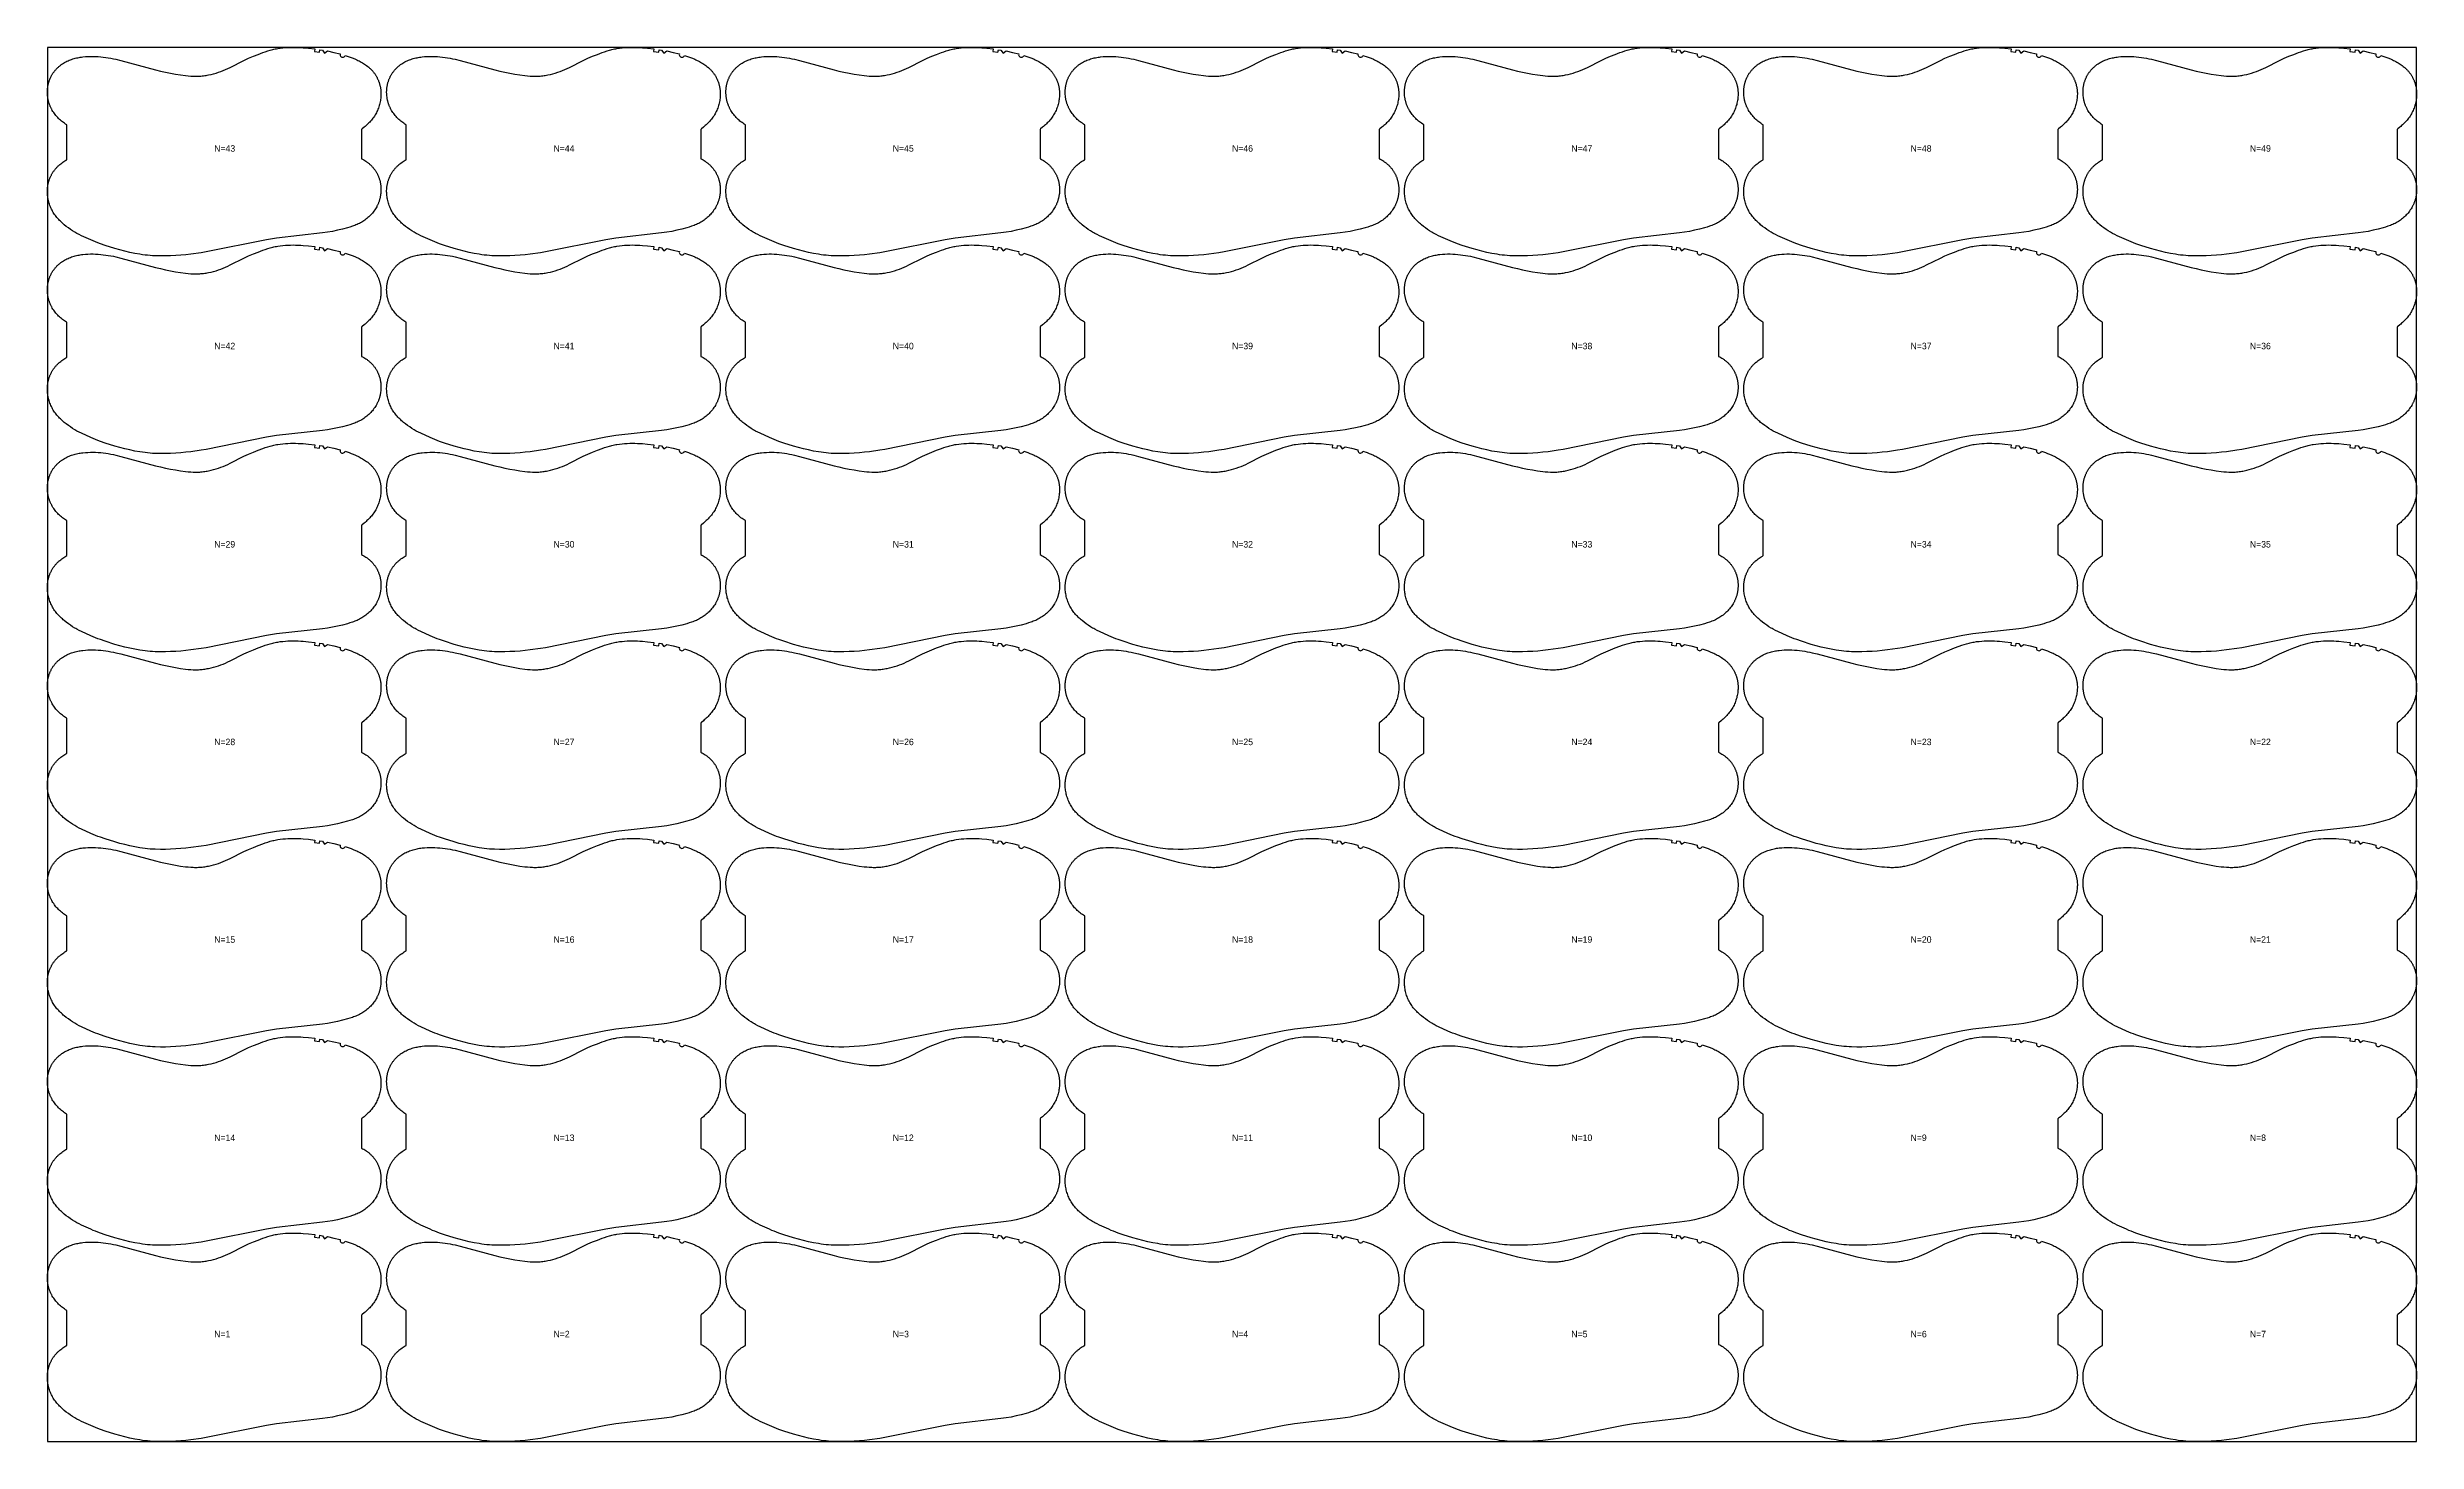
# Model space of a CAD drawing. Header units: inches. Extents: x 0 to 1823, y 0 to 1073.
import ezdxf

# ---------------------------------------------------------------- set-up
doc = ezdxf.new("R2010")
doc.units = ezdxf.units.IN

msp = doc.modelspace()

# ---------------------------------------------------------------- texts
at = {"layer": '1'}
for s, p in [('N=43', (128.322, 992.414)), ('N=44', (389.322, 992.414)), ('N=45', (650.322, 992.414)), ('N=46', (911.322, 992.414)), ('N=47', (1172.322, 992.414)), ('N=48', (1433.322, 992.414)), ('N=49', (1694.322, 992.414)), ('N=42', (128.322, 840.384)), ('N=41', (389.322, 840.384)), ('N=40', (650.322, 840.384)), ('N=39', (911.322, 840.384)), ('N=38', (1172.322, 840.384)), ('N=37', (1433.322, 840.384)), ('N=36', (1694.322, 840.384)), ('N=29', (128.322, 687.854)), ('N=30', (389.322, 687.854)), ('N=31', (650.322, 687.854)), ('N=32', (911.322, 687.854)), ('N=33', (1172.322, 687.854)), ('N=34', (1433.322, 687.854)), ('N=35', (1694.322, 687.854)), ('N=28', (128.322, 535.824)), ('N=27', (389.322, 535.824)), ('N=26', (650.322, 535.824)), ('N=25', (911.322, 535.824)), ('N=24', (1172.322, 535.824)), ('N=23', (1433.322, 535.824)), ('N=22', (1694.322, 535.824)), ('N=15', (128.322, 383.794)), ('N=16', (389.322, 383.794)), ('N=17', (650.322, 383.794)), ('N=18', (911.322, 383.794)), ('N=19', (1172.322, 383.794)), ('N=20', (1433.322, 383.794)), ('N=21', (1694.322, 383.794)), ('N=14', (128.322, 231.264)), ('N=13', (389.322, 231.264)), ('N=12', (650.322, 231.264)), ('N=11', (911.322, 231.264)), ('N=10', (1172.322, 231.264)), ('N=9', (1433.322, 231.264)), ('N=8', (1694.322, 231.264)), ('N=1', (128.322, 80.234)), ('N=2', (389.322, 80.234)), ('N=3', (650.322, 80.234)), ('N=4', (911.322, 80.234)), ('N=5', (1172.322, 80.234)), ('N=6', (1433.322, 80.234)), ('N=7', (1694.322, 80.234))]:
    msp.add_text(s, height=5, dxfattribs=at).set_placement(p)

# ---------------------------------------------------------------- linework, layer by layer
at = {"layer": '1'}
for points in [[(0, 0), (1822.6441, 0), (1822.6441, 1072.648), (0, 1072.648), (0, 0)], [(229.0674, 1066.4576), (232.1868, 1065.4192), (233.7298, 1064.8539), (235.2591, 1064.2532), (237.0715, 1063.4814), (237.9678, 1063.073), (238.8568, 1062.6488), (239.7379, 1062.2084), (240.6105, 1061.751), (241.4741, 1061.2761), (242.3281, 1060.7831), (243.1718, 1060.2715), (244.0034, 1059.7401), (244.8208, 1059.1879), (245.6222, 1058.6138), (246.4056, 1058.0166), (247.169, 1057.3954), (247.5425, 1057.0755), (247.9103, 1056.7491), (248.2722, 1056.4161), (248.6277, 1056.0764), (248.9769, 1055.7299), (249.3194, 1055.3768), (249.6553, 1055.0171), (249.9844, 1054.651), (250.3066, 1054.2788), (250.6219, 1053.9004), (250.9301, 1053.5162), (251.2312, 1053.1262), (251.525, 1052.7306), (251.8115, 1052.3296), (252.0905, 1051.9233), (252.362, 1051.5118), (252.6259, 1051.0954), (252.8821, 1050.6742), (253.1304, 1050.2483), (253.3709, 1049.818), (253.6033, 1049.3832), (253.8277, 1048.9443), (254.0439, 1048.5013), (254.2519, 1048.0545), (254.4516, 1047.604), (254.643, 1047.1498), (254.826, 1046.6923), (255.0005, 1046.2315), (255.1664, 1045.7676), (255.3237, 1045.3008), (255.4723, 1044.8312), (255.6122, 1044.359), (255.7432, 1043.8843), (255.8654, 1043.4073), (255.9786, 1042.9281), (256.0827, 1042.447), (256.1778, 1041.964), (256.2639, 1041.4793), (256.341, 1040.9931), (256.4092, 1040.5055), (256.4686, 1040.0167), (256.5193, 1039.5268), (256.5613, 1039.0361), (256.5948, 1038.5446), (256.6361, 1037.5601), (256.6441, 1036.5745), (256.6191, 1035.5892), (256.5618, 1034.6053), (256.4727, 1033.6241), (256.3524, 1032.6465), (256.2013, 1031.6732), (256.0198, 1030.705), (255.8084, 1029.7427), (255.5676, 1028.7871), (255.2979, 1027.839), (254.9996, 1026.8992), (254.6732, 1025.9685), (254.3187, 1025.0482), (253.9361, 1024.1392), (253.5255, 1023.243), (253.0868, 1022.3607), (252.62, 1021.4935), (252.1252, 1020.6427), (251.6022, 1019.8094), (251.0514, 1018.9945), (250.4742, 1018.198), (249.8724, 1017.4194), (249.2478, 1016.6582), (248.602, 1015.914), (247.9369, 1015.1864), (247.2541, 1014.4749), (246.5554, 1013.7791), (245.8424, 1013.0985), (245.116, 1012.4327), (244.3769, 1011.7812), (243.6259, 1011.1434), (242.091, 1009.9072), (241.6441, 1009.5701), (241.6441, 986.9804), (241.6676, 986.9693), (242.5444, 986.5203), (243.4063, 986.0425), (244.2518, 985.536), (245.0796, 985.0009), (245.4864, 984.7228), (245.8882, 984.4375), (246.2849, 984.1453), (246.6763, 983.8461), (247.0622, 983.5399), (247.4424, 983.2268), (247.8168, 982.9067), (248.1851, 982.5798), (248.5472, 982.246), (248.9029, 981.9054), (249.2521, 981.558), (249.5946, 981.204), (249.9303, 980.8434), (250.2591, 980.4765), (250.5807, 980.1033), (250.8952, 979.724), (251.2023, 979.3388), (251.502, 978.9477), (251.7941, 978.551), (252.0785, 978.1487), (252.355, 977.741), (252.6236, 977.3281), (252.884, 976.91), (253.1363, 976.487), (253.3801, 976.0591), (253.6155, 975.6265), (253.8423, 975.1894), (254.0604, 974.7478), (254.2699, 974.3021), (254.4707, 973.8524), (254.6628, 973.3989), (254.8461, 972.9417), (255.0206, 972.481), (255.1863, 972.0171), (255.3432, 971.5501), (255.4913, 971.0802), (255.6305, 970.6076), (255.7607, 970.1324), (255.8821, 969.6549), (255.9944, 969.1752), (256.0978, 968.6935), (256.1922, 968.21), (256.2775, 967.7249), (256.3538, 967.2383), (256.4212, 966.7505), (256.4796, 966.2614), (256.5291, 965.7714), (256.5697, 965.2806), (256.6015, 964.789), (256.6244, 964.297), (256.6386, 963.8045), (256.6441, 963.3118), (256.6408, 962.8191), (256.6288, 962.3265), (256.6082, 961.8341), (256.579, 961.3421), (256.4949, 960.36), (256.3766, 959.3813), (256.3048, 958.8937), (256.2244, 958.4075), (256.1355, 957.9227), (256.0382, 957.4396), (255.9324, 956.9584), (255.8181, 956.4791), (255.6953, 956.0021), (255.5641, 955.5273), (255.4245, 955.055), (255.2764, 954.5854), (255.1198, 954.1185), (254.9549, 953.6546), (254.7815, 953.1939), (254.5997, 952.7364), (254.4095, 952.2824), (254.2111, 951.8319), (254.0045, 951.385), (253.7899, 950.9419), (253.5675, 950.5026), (253.3373, 950.0672), (252.8543, 949.2085), (252.342, 948.3667), (251.8015, 947.5424), (251.2338, 946.7365), (250.6401, 945.9496), (250.0214, 945.1825), (249.3785, 944.4359), (248.7122, 943.7102), (248.0232, 943.006), (247.3124, 942.3239), (246.5805, 941.6645), (245.8282, 941.0283), (245.0564, 940.4159), (244.2659, 939.8278), (243.4575, 939.2642), (242.6324, 938.7254), (241.7915, 938.2114), (240.9359, 937.7225), (240.0664, 937.2589), (239.1842, 936.8208), (238.2901, 936.4082), (237.3854, 936.021), (236.4709, 935.6573), (235.5481, 935.3146), (234.6179, 934.9906), (232.7402, 934.3893), (230.8472, 933.8344), (227.0398, 932.8132), (223.2068, 931.9015), (219.3478, 931.1009), (215.4656, 930.4218), (211.5645, 929.8669), (176.3116, 925.9564), (168.5343, 924.6773), (122.1784, 915.3152), (118.2896, 914.6766), (110.4806, 913.6023), (106.5644, 913.1621), (102.6396, 912.8056), (98.7081, 912.5309), (94.7721, 912.3331), (90.8328, 912.2133), (86.8913, 912.18), (82.9514, 912.264), (80.9835, 912.3607), (79.0179, 912.4968), (77.0555, 912.6731), (75.0973, 912.8903), (73.144, 913.1487), (71.1959, 913.4455), (67.3164, 914.1414), (63.4599, 914.9529), (59.6252, 915.8618), (55.811, 916.8541), (51.9676, 917.9403), (44.497, 920.2814), (40.7654, 921.5532), (38.9142, 922.2278), (37.0776, 922.9389), (35.2579, 923.6914), (33.4514, 924.4767), (26.2767, 927.7503), (24.5064, 928.6148), (22.7622, 929.5278), (21.9026, 930.0073), (21.0518, 930.5025), (19.3761, 931.5376), (17.7347, 932.628), (16.1268, 933.7686), (14.5531, 934.9557), (13.0182, 936.192), (12.2672, 936.8297), (11.5281, 937.4812), (10.8017, 938.147), (10.0887, 938.8276), (9.39, 939.5234), (8.7072, 940.2349), (8.042, 940.9625), (7.3963, 941.7067), (6.7716, 942.4679), (6.1698, 943.2465), (5.5927, 944.0431), (5.0419, 944.8579), (4.5189, 945.6912), (4.024, 946.5421), (3.5573, 947.4092), (3.1186, 948.2915), (2.7079, 949.1878), (2.3254, 950.0967), (1.9709, 951.0171), (1.6445, 951.9477), (1.3462, 952.8875), (1.0764, 953.8356), (0.8356, 954.7912), (0.6242, 955.7535), (0.4428, 956.7217), (0.2916, 957.695), (0.1713, 958.6726), (0.0823, 959.6538), (0.025, 960.6377), (0, 961.623), (0.0079, 962.6086), (0.0493, 963.5931), (0.0828, 964.0846), (0.1248, 964.5753), (0.1755, 965.0652), (0.2349, 965.554), (0.3031, 966.0416), (0.3802, 966.5278), (0.4663, 967.0125), (0.5613, 967.4955), (0.6655, 967.9766), (0.7787, 968.4558), (0.9008, 968.9328), (1.0319, 969.4075), (1.1717, 969.8797), (1.3204, 970.3493), (1.4777, 970.8161), (1.6436, 971.28), (1.8181, 971.7408), (2.0011, 972.1983), (2.1924, 972.6525), (2.3922, 973.103), (2.6002, 973.5499), (2.8164, 973.9928), (3.0408, 974.4317), (3.2732, 974.8665), (3.5136, 975.2969), (3.762, 975.7227), (4.0182, 976.1439), (4.282, 976.5604), (4.5536, 976.9718), (4.8326, 977.3781), (5.1191, 977.7791), (5.4129, 978.1747), (5.714, 978.5647), (6.0222, 978.9489), (6.3375, 979.3273), (6.6597, 979.6995), (6.9888, 980.0656), (7.3247, 980.4253), (7.6672, 980.7784), (8.0163, 981.1249), (8.3719, 981.4646), (8.7337, 981.7976), (9.1015, 982.124), (9.4751, 982.4439), (10.2385, 983.0652), (11.0218, 983.6623), (11.8232, 984.2364), (12.6407, 984.7886), (13.4723, 985.32), (14.3159, 985.8317), (15, 986.2265), (15, 1013.0786), (14.8525, 1013.1629), (14.0116, 1013.6768), (13.1865, 1014.2157), (12.3782, 1014.7792), (11.5877, 1015.3674), (10.8159, 1015.9798), (10.0636, 1016.6159), (9.3317, 1017.2754), (8.6208, 1017.9575), (7.9319, 1018.6616), (7.2655, 1019.3874), (6.6226, 1020.134), (6.0039, 1020.9011), (5.4102, 1021.688), (4.8426, 1022.4939), (4.3021, 1023.3182), (3.7898, 1024.16), (3.3068, 1025.0187), (3.0766, 1025.4541), (2.8541, 1025.8934), (2.6396, 1026.3365), (2.433, 1026.7834), (2.2345, 1027.2339), (2.0444, 1027.6879), (1.8626, 1028.1454), (1.6892, 1028.6061), (1.5242, 1029.07), (1.3677, 1029.5369), (1.2196, 1030.0065), (1.08, 1030.4788), (0.9488, 1030.9535), (0.826, 1031.4306), (0.7117, 1031.9099), (0.6059, 1032.3911), (0.5085, 1032.8742), (0.4197, 1033.3589), (0.3393, 1033.8452), (0.2674, 1034.3328), (0.1492, 1035.3115), (0.065, 1036.2936), (0.0358, 1036.7856), (0.0152, 1037.278), (0.0033, 1037.7706), (0, 1038.2633), (0.0054, 1038.756), (0.0196, 1039.2484), (0.0426, 1039.7405), (0.0744, 1040.2321), (0.115, 1040.7229), (0.1645, 1041.2129), (0.2229, 1041.702), (0.2902, 1042.1898), (0.3666, 1042.6764), (0.4519, 1043.1615), (0.5463, 1043.645), (0.6496, 1044.1267), (0.762, 1044.6063), (0.8833, 1045.0839), (1.0136, 1045.559), (1.1528, 1046.0317), (1.3008, 1046.5016), (1.4577, 1046.9686), (1.6235, 1047.4325), (1.798, 1047.8932), (1.9813, 1048.3503), (2.1734, 1048.8039), (2.3741, 1049.2536), (2.5836, 1049.6993), (2.8018, 1050.1408), (3.0285, 1050.578), (3.2639, 1051.0106), (3.5078, 1051.4385), (3.76, 1051.8615), (4.0205, 1052.2796), (4.289, 1052.6925), (4.5656, 1053.1002), (4.85, 1053.5025), (5.142, 1053.8992), (5.4417, 1054.2903), (5.7489, 1054.6755), (6.0633, 1055.0548), (6.385, 1055.428), (6.7137, 1055.7949), (7.0494, 1056.1555), (7.3919, 1056.5095), (7.7411, 1056.8569), (8.0969, 1057.1975), (8.459, 1057.5313), (8.8273, 1057.8582), (9.2017, 1058.1783), (9.5819, 1058.4914), (9.9678, 1058.7976), (10.3591, 1059.0968), (10.7558, 1059.389), (11.1577, 1059.6742), (11.5645, 1059.9524), (12.3923, 1060.4875), (13.2378, 1060.994), (14.0996, 1061.4718), (14.9764, 1061.9208), (15.8671, 1062.3412), (16.7704, 1062.7334), (17.6854, 1063.0979), (18.6109, 1063.435), (19.5459, 1063.7452), (20.4893, 1064.0288), (21.44, 1064.2864), (22.397, 1064.5183), (23.3595, 1064.7258), (24.327, 1064.9101), (25.2987, 1065.0725), (26.2739, 1065.2142), (27.2522, 1065.3366), (29.2148, 1065.5282), (31.1819, 1065.6559), (33.1513, 1065.7226), (35.1214, 1065.7294), (37.0907, 1065.6778), (39.0576, 1065.5694), (41.0213, 1065.4081), (42.981, 1065.1984), (44.9358, 1064.9447), (46.8849, 1064.6505), (48.8272, 1064.3158), (50.7616, 1063.94), (52.6871, 1063.5223), (56.5116, 1062.5742), (83.1473, 1055.3858), (86.9761, 1054.4511), (90.8213, 1053.5865), (94.6828, 1052.798), (98.5583, 1052.0826), (102.4467, 1051.4431), (106.352, 1050.914), (108.3125, 1050.7051), (110.2771, 1050.5455), (112.2447, 1050.4462), (113.2291, 1050.4225), (114.2137, 1050.418), (115.1983, 1050.4338), (116.1826, 1050.4698), (117.1661, 1050.5256), (118.1484, 1050.6008), (119.1293, 1050.6952), (120.1082, 1050.8083), (121.0848, 1050.9397), (122.0588, 1051.0892), (123.0297, 1051.2562), (123.9974, 1051.4404), (125.9228, 1051.8583), (127.8338, 1052.3387), (129.7296, 1052.8779), (131.609, 1053.4724), (133.4698, 1054.1219), (135.3098, 1054.8269), (137.1269, 1055.5876), (138.92, 1056.4021), (140.6939, 1057.2593), (151.2448, 1062.597), (154.8272, 1064.2387), (158.4529, 1065.7843), (162.1102, 1067.2515), (165.801, 1068.6344), (167.661, 1069.2885), (169.5331, 1069.9056), (171.4198, 1070.4727), (172.3693, 1070.7334), (173.3234, 1070.9768), (174.2821, 1071.2016), (175.2452, 1071.4079), (176.2122, 1071.5962), (177.1827, 1071.7669), (179.1323, 1072.0576), (181.0905, 1072.2839), (183.0539, 1072.45), (185.021, 1072.5618), (186.9905, 1072.6257), (188.9612, 1072.648), (190.9319, 1072.6341), (192.9019, 1072.5844), (194.8704, 1072.4981), (196.8367, 1072.3747), (200.7612, 1072.0221), (205.6234, 1071.4432), (205.365, 1069.46), (209.2859, 1068.9109), (209.5847, 1070.8884), (211.5603, 1070.5771), (213.1784, 1068.27), (215.4973, 1069.8711), (220.3749, 1068.7765), (225.2304, 1067.5879), (225.1548, 1066.9701), (225.2728, 1066.3589), (225.5729, 1065.8137), (226.0261, 1065.3871), (226.5885, 1065.1205), (227.2057, 1065.0396), (227.8178, 1065.1524), (228.3656, 1065.4479), (228.796, 1065.8975), (229.0674, 1066.4576)], [(490.0674, 1066.4576), (493.1868, 1065.4192), (494.7298, 1064.8539), (496.2591, 1064.2532), (498.0715, 1063.4814), (498.9678, 1063.073), (499.8568, 1062.6488), (500.7379, 1062.2084), (501.6105, 1061.751), (502.4741, 1061.2761), (503.3281, 1060.7831), (504.1718, 1060.2715), (505.0034, 1059.7401), (505.8208, 1059.1879), (506.6222, 1058.6138), (507.4056, 1058.0166), (508.169, 1057.3954), (508.5425, 1057.0755), (508.9103, 1056.7491), (509.2722, 1056.4161), (509.6277, 1056.0764), (509.9769, 1055.7299), (510.3194, 1055.3768), (510.6553, 1055.0171), (510.9844, 1054.651), (511.3066, 1054.2788), (511.6219, 1053.9004), (511.9301, 1053.5162), (512.2312, 1053.1262), (512.525, 1052.7306), (512.8115, 1052.3296), (513.0905, 1051.9233), (513.362, 1051.5118), (513.6259, 1051.0954), (513.8821, 1050.6742), (514.1304, 1050.2483), (514.3709, 1049.818), (514.6033, 1049.3832), (514.8277, 1048.9443), (515.0439, 1048.5013), (515.2519, 1048.0545), (515.4516, 1047.604), (515.643, 1047.1498), (515.826, 1046.6923), (516.0005, 1046.2315), (516.1664, 1045.7676), (516.3237, 1045.3008), (516.4723, 1044.8312), (516.6122, 1044.359), (516.7432, 1043.8843), (516.8654, 1043.4073), (516.9786, 1042.9281), (517.0827, 1042.447), (517.1778, 1041.964), (517.2639, 1041.4793), (517.341, 1040.9931), (517.4092, 1040.5055), (517.4686, 1040.0167), (517.5193, 1039.5268), (517.5613, 1039.0361), (517.5948, 1038.5446), (517.6361, 1037.5601), (517.6441, 1036.5745), (517.6191, 1035.5892), (517.5618, 1034.6053), (517.4727, 1033.6241), (517.3524, 1032.6465), (517.2013, 1031.6732), (517.0198, 1030.705), (516.8084, 1029.7427), (516.5676, 1028.7871), (516.2979, 1027.839), (515.9996, 1026.8992), (515.6732, 1025.9685), (515.3187, 1025.0482), (514.9361, 1024.1392), (514.5255, 1023.243), (514.0868, 1022.3607), (513.62, 1021.4935), (513.1252, 1020.6427), (512.6022, 1019.8094), (512.0514, 1018.9945), (511.4742, 1018.198), (510.8724, 1017.4194), (510.2478, 1016.6582), (509.602, 1015.914), (508.9369, 1015.1864), (508.2541, 1014.4749), (507.5554, 1013.7791), (506.8424, 1013.0985), (506.116, 1012.4327), (505.3769, 1011.7812), (504.6259, 1011.1434), (503.091, 1009.9072), (502.6441, 1009.5701), (502.6441, 986.9804), (502.6676, 986.9693), (503.5444, 986.5203), (504.4063, 986.0425), (505.2518, 985.536), (506.0796, 985.0009), (506.4864, 984.7228), (506.8882, 984.4375), (507.2849, 984.1453), (507.6763, 983.8461), (508.0622, 983.5399), (508.4424, 983.2268), (508.8168, 982.9067), (509.1851, 982.5798), (509.5472, 982.246), (509.9029, 981.9054), (510.2521, 981.558), (510.5946, 981.204), (510.9303, 980.8434), (511.2591, 980.4765), (511.5807, 980.1033), (511.8952, 979.724), (512.2023, 979.3388), (512.502, 978.9477), (512.7941, 978.551), (513.0785, 978.1487), (513.355, 977.741), (513.6236, 977.3281), (513.884, 976.91), (514.1363, 976.487), (514.3801, 976.0591), (514.6155, 975.6265), (514.8423, 975.1894), (515.0604, 974.7478), (515.2699, 974.3021), (515.4707, 973.8524), (515.6628, 973.3989), (515.8461, 972.9417), (516.0206, 972.481), (516.1863, 972.0171), (516.3432, 971.5501), (516.4913, 971.0802), (516.6305, 970.6076), (516.7607, 970.1324), (516.8821, 969.6549), (516.9944, 969.1752), (517.0978, 968.6935), (517.1922, 968.21), (517.2775, 967.7249), (517.3538, 967.2383), (517.4212, 966.7505), (517.4796, 966.2614), (517.5291, 965.7714), (517.5697, 965.2806), (517.6015, 964.789), (517.6244, 964.297), (517.6386, 963.8045), (517.6441, 963.3118), (517.6408, 962.8191), (517.6288, 962.3265), (517.6082, 961.8341), (517.579, 961.3421), (517.4949, 960.36), (517.3766, 959.3813), (517.3048, 958.8937), (517.2244, 958.4075), (517.1355, 957.9227), (517.0382, 957.4396), (516.9324, 956.9584), (516.8181, 956.4791), (516.6953, 956.0021), (516.5641, 955.5273), (516.4245, 955.055), (516.2764, 954.5854), (516.1198, 954.1185), (515.9549, 953.6546), (515.7815, 953.1939), (515.5997, 952.7364), (515.4095, 952.2824), (515.2111, 951.8319), (515.0045, 951.385), (514.7899, 950.9419), (514.5675, 950.5026), (514.3373, 950.0672), (513.8543, 949.2085), (513.342, 948.3667), (512.8015, 947.5424), (512.2338, 946.7365), (511.6401, 945.9496), (511.0214, 945.1825), (510.3785, 944.4359), (509.7122, 943.7102), (509.0232, 943.006), (508.3124, 942.3239), (507.5805, 941.6645), (506.8282, 941.0283), (506.0564, 940.4159), (505.2659, 939.8278), (504.4575, 939.2642), (503.6324, 938.7254), (502.7915, 938.2114), (501.9359, 937.7225), (501.0664, 937.2589), (500.1842, 936.8208), (499.2901, 936.4082), (498.3854, 936.021), (497.4709, 935.6573), (496.5481, 935.3146), (495.6179, 934.9906), (493.7402, 934.3893), (491.8472, 933.8344), (488.0398, 932.8132), (484.2068, 931.9015), (480.3478, 931.1009), (476.4656, 930.4218), (472.5645, 929.8669), (437.3116, 925.9564), (429.5343, 924.6773), (383.1784, 915.3152), (379.2896, 914.6766), (371.4806, 913.6023), (367.5644, 913.1621), (363.6396, 912.8056), (359.7081, 912.5309), (355.7721, 912.3331), (351.8328, 912.2133), (347.8913, 912.18), (343.9514, 912.264), (341.9835, 912.3607), (340.0179, 912.4968), (338.0555, 912.6731), (336.0973, 912.8903), (334.144, 913.1487), (332.1959, 913.4455), (328.3164, 914.1414), (324.4599, 914.9529), (320.6252, 915.8618), (316.811, 916.8541), (312.9676, 917.9403), (305.497, 920.2814), (301.7654, 921.5532), (299.9142, 922.2278), (298.0776, 922.9389), (296.2579, 923.6914), (294.4514, 924.4767), (287.2767, 927.7503), (285.5064, 928.6148), (283.7622, 929.5278), (282.9026, 930.0073), (282.0518, 930.5025), (280.3761, 931.5376), (278.7347, 932.628), (277.1268, 933.7686), (275.5531, 934.9557), (274.0182, 936.192), (273.2672, 936.8297), (272.5281, 937.4812), (271.8017, 938.147), (271.0887, 938.8276), (270.39, 939.5234), (269.7072, 940.2349), (269.042, 940.9625), (268.3963, 941.7067), (267.7716, 942.4679), (267.1698, 943.2465), (266.5927, 944.0431), (266.0419, 944.8579), (265.5189, 945.6912), (265.024, 946.5421), (264.5573, 947.4092), (264.1186, 948.2915), (263.7079, 949.1878), (263.3254, 950.0967), (262.9709, 951.0171), (262.6445, 951.9477), (262.3462, 952.8875), (262.0764, 953.8356), (261.8356, 954.7912), (261.6242, 955.7535), (261.4428, 956.7217), (261.2916, 957.695), (261.1713, 958.6726), (261.0823, 959.6538), (261.025, 960.6377), (261, 961.623), (261.0079, 962.6086), (261.0493, 963.5931), (261.0828, 964.0846), (261.1248, 964.5753), (261.1755, 965.0652), (261.2349, 965.554), (261.3031, 966.0416), (261.3802, 966.5278), (261.4663, 967.0125), (261.5613, 967.4955), (261.6655, 967.9766), (261.7787, 968.4558), (261.9008, 968.9328), (262.0319, 969.4075), (262.1717, 969.8797), (262.3204, 970.3493), (262.4777, 970.8161), (262.6436, 971.28), (262.8181, 971.7408), (263.0011, 972.1983), (263.1924, 972.6525), (263.3922, 973.103), (263.6002, 973.5499), (263.8164, 973.9928), (264.0408, 974.4317), (264.2732, 974.8665), (264.5136, 975.2969), (264.762, 975.7227), (265.0182, 976.1439), (265.282, 976.5604), (265.5536, 976.9718), (265.8326, 977.3781), (266.1191, 977.7791), (266.4129, 978.1747), (266.714, 978.5647), (267.0222, 978.9489), (267.3375, 979.3273), (267.6597, 979.6995), (267.9888, 980.0656), (268.3247, 980.4253), (268.6672, 980.7784), (269.0163, 981.1249), (269.3719, 981.4646), (269.7337, 981.7976), (270.1015, 982.124), (270.4751, 982.4439), (271.2385, 983.0652), (272.0218, 983.6623), (272.8232, 984.2364), (273.6407, 984.7886), (274.4723, 985.32), (275.3159, 985.8317), (276, 986.2265), (276, 1013.0786), (275.8525, 1013.1629), (275.0116, 1013.6768), (274.1865, 1014.2157), (273.3782, 1014.7792), (272.5877, 1015.3674), (271.8159, 1015.9798), (271.0636, 1016.6159), (270.3317, 1017.2754), (269.6208, 1017.9575), (268.9319, 1018.6616), (268.2655, 1019.3874), (267.6226, 1020.134), (267.0039, 1020.9011), (266.4102, 1021.688), (265.8426, 1022.4939), (265.3021, 1023.3182), (264.7898, 1024.16), (264.3068, 1025.0187), (264.0766, 1025.4541), (263.8541, 1025.8934), (263.6396, 1026.3365), (263.433, 1026.7834), (263.2345, 1027.2339), (263.0444, 1027.6879), (262.8626, 1028.1454), (262.6892, 1028.6061), (262.5242, 1029.07), (262.3677, 1029.5369), (262.2196, 1030.0065), (262.08, 1030.4788), (261.9488, 1030.9535), (261.826, 1031.4306), (261.7117, 1031.9099), (261.6059, 1032.3911), (261.5085, 1032.8742), (261.4197, 1033.3589), (261.3393, 1033.8452), (261.2674, 1034.3328), (261.1492, 1035.3115), (261.065, 1036.2936), (261.0358, 1036.7856), (261.0152, 1037.278), (261.0033, 1037.7706), (261, 1038.2633), (261.0054, 1038.756), (261.0196, 1039.2484), (261.0426, 1039.7405), (261.0744, 1040.2321), (261.115, 1040.7229), (261.1645, 1041.2129), (261.2229, 1041.702), (261.2902, 1042.1898), (261.3666, 1042.6764), (261.4519, 1043.1615), (261.5463, 1043.645), (261.6496, 1044.1267), (261.762, 1044.6063), (261.8833, 1045.0839), (262.0136, 1045.559), (262.1528, 1046.0317), (262.3008, 1046.5016), (262.4577, 1046.9686), (262.6235, 1047.4325), (262.798, 1047.8932), (262.9813, 1048.3503), (263.1734, 1048.8039), (263.3741, 1049.2536), (263.5836, 1049.6993), (263.8018, 1050.1408), (264.0285, 1050.578), (264.2639, 1051.0106), (264.5078, 1051.4385), (264.76, 1051.8615), (265.0205, 1052.2796), (265.289, 1052.6925), (265.5656, 1053.1002), (265.85, 1053.5025), (266.142, 1053.8992), (266.4417, 1054.2903), (266.7489, 1054.6755), (267.0633, 1055.0548), (267.385, 1055.428), (267.7137, 1055.7949), (268.0494, 1056.1555), (268.3919, 1056.5095), (268.7411, 1056.8569), (269.0969, 1057.1975), (269.459, 1057.5313), (269.8273, 1057.8582), (270.2017, 1058.1783), (270.5819, 1058.4914), (270.9678, 1058.7976), (271.3591, 1059.0968), (271.7558, 1059.389), (272.1577, 1059.6742), (272.5645, 1059.9524), (273.3923, 1060.4875), (274.2378, 1060.994), (275.0996, 1061.4718), (275.9764, 1061.9208), (276.8671, 1062.3412), (277.7704, 1062.7334), (278.6854, 1063.0979), (279.6109, 1063.435), (280.5459, 1063.7452), (281.4893, 1064.0288), (282.44, 1064.2864), (283.397, 1064.5183), (284.3595, 1064.7258), (285.327, 1064.9101), (286.2987, 1065.0725), (287.2739, 1065.2142), (288.2522, 1065.3366), (290.2148, 1065.5282), (292.1819, 1065.6559), (294.1513, 1065.7226), (296.1214, 1065.7294), (298.0907, 1065.6778), (300.0576, 1065.5694), (302.0213, 1065.4081), (303.981, 1065.1984), (305.9358, 1064.9447), (307.8849, 1064.6505), (309.8272, 1064.3158), (311.7616, 1063.94), (313.6871, 1063.5223), (317.5116, 1062.5742), (344.1473, 1055.3858), (347.9761, 1054.4511), (351.8213, 1053.5865), (355.6828, 1052.798), (359.5583, 1052.0826), (363.4467, 1051.4431), (367.352, 1050.914), (369.3125, 1050.7051), (371.2771, 1050.5455), (373.2447, 1050.4462), (374.2291, 1050.4225), (375.2137, 1050.418), (376.1983, 1050.4338), (377.1826, 1050.4698), (378.1661, 1050.5256), (379.1484, 1050.6008), (380.1293, 1050.6952), (381.1082, 1050.8083), (382.0848, 1050.9397), (383.0588, 1051.0892), (384.0297, 1051.2562), (384.9974, 1051.4404), (386.9228, 1051.8583), (388.8338, 1052.3387), (390.7296, 1052.8779), (392.609, 1053.4724), (394.4698, 1054.1219), (396.3098, 1054.8269), (398.1269, 1055.5876), (399.92, 1056.4021), (401.6939, 1057.2593), (412.2448, 1062.597), (415.8272, 1064.2387), (419.4529, 1065.7843), (423.1102, 1067.2515), (426.801, 1068.6344), (428.661, 1069.2885), (430.5331, 1069.9056), (432.4198, 1070.4727), (433.3693, 1070.7334), (434.3234, 1070.9768), (435.2821, 1071.2016), (436.2452, 1071.4079), (437.2122, 1071.5962), (438.1827, 1071.7669), (440.1323, 1072.0576), (442.0905, 1072.2839), (444.0539, 1072.45), (446.021, 1072.5618), (447.9905, 1072.6257), (449.9612, 1072.648), (451.9319, 1072.6341), (453.9019, 1072.5844), (455.8704, 1072.4981), (457.8367, 1072.3747), (461.7612, 1072.0221), (466.6234, 1071.4432), (466.365, 1069.46), (470.2859, 1068.9109), (470.5847, 1070.8884), (472.5603, 1070.5771), (474.1784, 1068.27), (476.4973, 1069.8711), (481.3749, 1068.7765), (486.2304, 1067.5879), (486.1548, 1066.9701), (486.2728, 1066.3589), (486.5729, 1065.8137), (487.0261, 1065.3871), (487.5885, 1065.1205), (488.2057, 1065.0396), (488.8178, 1065.1524), (489.3656, 1065.4479), (489.796, 1065.8975), (490.0674, 1066.4576)], [(751.0674, 1066.4576), (754.1868, 1065.4192), (755.7298, 1064.8539), (757.2591, 1064.2532), (759.0715, 1063.4814), (759.9678, 1063.073), (760.8568, 1062.6488), (761.7379, 1062.2084), (762.6105, 1061.751), (763.4741, 1061.2761), (764.3281, 1060.7831), (765.1718, 1060.2715), (766.0034, 1059.7401), (766.8208, 1059.1879), (767.6222, 1058.6138), (768.4056, 1058.0166), (769.169, 1057.3954), (769.5425, 1057.0755), (769.9103, 1056.7491), (770.2722, 1056.4161), (770.6277, 1056.0764), (770.9769, 1055.7299), (771.3194, 1055.3768), (771.6553, 1055.0171), (771.9844, 1054.651), (772.3066, 1054.2788), (772.6219, 1053.9004), (772.9301, 1053.5162), (773.2312, 1053.1262), (773.525, 1052.7306), (773.8115, 1052.3296), (774.0905, 1051.9233), (774.362, 1051.5118), (774.6259, 1051.0954), (774.8821, 1050.6742), (775.1304, 1050.2483), (775.3709, 1049.818), (775.6033, 1049.3832), (775.8277, 1048.9443), (776.0439, 1048.5013), (776.2519, 1048.0545), (776.4516, 1047.604), (776.643, 1047.1498), (776.826, 1046.6923), (777.0005, 1046.2315), (777.1664, 1045.7676), (777.3237, 1045.3008), (777.4723, 1044.8312), (777.6122, 1044.359), (777.7432, 1043.8843), (777.8654, 1043.4073), (777.9786, 1042.9281), (778.0827, 1042.447), (778.1778, 1041.964), (778.2639, 1041.4793), (778.341, 1040.9931), (778.4092, 1040.5055), (778.4686, 1040.0167), (778.5193, 1039.5268), (778.5613, 1039.0361), (778.5948, 1038.5446), (778.6361, 1037.5601), (778.6441, 1036.5745), (778.6191, 1035.5892), (778.5618, 1034.6053), (778.4727, 1033.6241), (778.3524, 1032.6465), (778.2013, 1031.6732), (778.0198, 1030.705), (777.8084, 1029.7427), (777.5676, 1028.7871), (777.2979, 1027.839), (776.9996, 1026.8992), (776.6732, 1025.9685), (776.3187, 1025.0482), (775.9361, 1024.1392), (775.5255, 1023.243), (775.0868, 1022.3607), (774.62, 1021.4935), (774.1252, 1020.6427), (773.6022, 1019.8094), (773.0514, 1018.9945), (772.4742, 1018.198), (771.8724, 1017.4194), (771.2478, 1016.6582), (770.602, 1015.914), (769.9369, 1015.1864), (769.2541, 1014.4749), (768.5554, 1013.7791), (767.8424, 1013.0985), (767.116, 1012.4327), (766.3769, 1011.7812), (765.6259, 1011.1434), (764.091, 1009.9072), (763.6441, 1009.5701), (763.6441, 986.9804), (763.6676, 986.9693), (764.5444, 986.5203), (765.4063, 986.0425), (766.2518, 985.536), (767.0796, 985.0009), (767.4864, 984.7228), (767.8882, 984.4375), (768.2849, 984.1453), (768.6763, 983.8461), (769.0622, 983.5399), (769.4424, 983.2268), (769.8168, 982.9067), (770.1851, 982.5798), (770.5472, 982.246), (770.9029, 981.9054), (771.2521, 981.558), (771.5946, 981.204), (771.9303, 980.8434), (772.2591, 980.4765), (772.5807, 980.1033), (772.8952, 979.724), (773.2023, 979.3388), (773.502, 978.9477), (773.7941, 978.551), (774.0785, 978.1487), (774.355, 977.741), (774.6236, 977.3281), (774.884, 976.91), (775.1363, 976.487), (775.3801, 976.0591), (775.6155, 975.6265), (775.8423, 975.1894), (776.0604, 974.7478), (776.2699, 974.3021), (776.4707, 973.8524), (776.6628, 973.3989), (776.8461, 972.9417), (777.0206, 972.481), (777.1863, 972.0171), (777.3432, 971.5501), (777.4913, 971.0802), (777.6305, 970.6076), (777.7607, 970.1324), (777.8821, 969.6549), (777.9944, 969.1752), (778.0978, 968.6935), (778.1922, 968.21), (778.2775, 967.7249), (778.3538, 967.2383), (778.4212, 966.7505), (778.4796, 966.2614), (778.5291, 965.7714), (778.5697, 965.2806), (778.6015, 964.789), (778.6244, 964.297), (778.6386, 963.8045), (778.6441, 963.3118), (778.6408, 962.8191), (778.6288, 962.3265), (778.6082, 961.8341), (778.579, 961.3421), (778.4949, 960.36), (778.3766, 959.3813), (778.3048, 958.8937), (778.2244, 958.4075), (778.1355, 957.9227), (778.0382, 957.4396), (777.9324, 956.9584), (777.8181, 956.4791), (777.6953, 956.0021), (777.5641, 955.5273), (777.4245, 955.055), (777.2764, 954.5854), (777.1198, 954.1185), (776.9549, 953.6546), (776.7815, 953.1939), (776.5997, 952.7364), (776.4095, 952.2824), (776.2111, 951.8319), (776.0045, 951.385), (775.7899, 950.9419), (775.5675, 950.5026), (775.3373, 950.0672), (774.8543, 949.2085), (774.342, 948.3667), (773.8015, 947.5424), (773.2338, 946.7365), (772.6401, 945.9496), (772.0214, 945.1825), (771.3785, 944.4359), (770.7122, 943.7102), (770.0232, 943.006), (769.3124, 942.3239), (768.5805, 941.6645), (767.8282, 941.0283), (767.0564, 940.4159), (766.2659, 939.8278), (765.4575, 939.2642), (764.6324, 938.7254), (763.7915, 938.2114), (762.9359, 937.7225), (762.0664, 937.2589), (761.1842, 936.8208), (760.2901, 936.4082), (759.3854, 936.021), (758.4709, 935.6573), (757.5481, 935.3146), (756.6179, 934.9906), (754.7402, 934.3893), (752.8472, 933.8344), (749.0398, 932.8132), (745.2068, 931.9015), (741.3478, 931.1009), (737.4656, 930.4218), (733.5645, 929.8669), (698.3116, 925.9564), (690.5343, 924.6773), (644.1784, 915.3152), (640.2896, 914.6766), (632.4806, 913.6023), (628.5644, 913.1621), (624.6396, 912.8056), (620.7081, 912.5309), (616.7721, 912.3331), (612.8328, 912.2133), (608.8913, 912.18), (604.9514, 912.264), (602.9835, 912.3607), (601.0179, 912.4968), (599.0555, 912.6731), (597.0973, 912.8903), (595.144, 913.1487), (593.1959, 913.4455), (589.3164, 914.1414), (585.4599, 914.9529), (581.6252, 915.8618), (577.811, 916.8541), (573.9676, 917.9403), (566.497, 920.2814), (562.7654, 921.5532), (560.9142, 922.2278), (559.0776, 922.9389), (557.2579, 923.6914), (555.4514, 924.4767), (548.2767, 927.7503), (546.5064, 928.6148), (544.7622, 929.5278), (543.9026, 930.0073), (543.0518, 930.5025), (541.3761, 931.5376), (539.7347, 932.628), (538.1268, 933.7686), (536.5531, 934.9557), (535.0182, 936.192), (534.2672, 936.8297), (533.5281, 937.4812), (532.8017, 938.147), (532.0887, 938.8276), (531.39, 939.5234), (530.7072, 940.2349), (530.042, 940.9625), (529.3963, 941.7067), (528.7716, 942.4679), (528.1698, 943.2465), (527.5927, 944.0431), (527.0419, 944.8579), (526.5189, 945.6912), (526.024, 946.5421), (525.5573, 947.4092), (525.1186, 948.2915), (524.7079, 949.1878), (524.3254, 950.0967), (523.9709, 951.0171), (523.6445, 951.9477), (523.3462, 952.8875), (523.0764, 953.8356), (522.8356, 954.7912), (522.6242, 955.7535), (522.4428, 956.7217), (522.2916, 957.695), (522.1713, 958.6726), (522.0823, 959.6538), (522.025, 960.6377), (522, 961.623), (522.0079, 962.6086), (522.0493, 963.5931), (522.0828, 964.0846), (522.1248, 964.5753), (522.1755, 965.0652), (522.2349, 965.554), (522.3031, 966.0416), (522.3802, 966.5278), (522.4663, 967.0125), (522.5613, 967.4955), (522.6655, 967.9766), (522.7787, 968.4558), (522.9008, 968.9328), (523.0319, 969.4075), (523.1717, 969.8797), (523.3204, 970.3493), (523.4777, 970.8161), (523.6436, 971.28), (523.8181, 971.7408), (524.0011, 972.1983), (524.1924, 972.6525), (524.3922, 973.103), (524.6002, 973.5499), (524.8164, 973.9928), (525.0408, 974.4317), (525.2732, 974.8665), (525.5136, 975.2969), (525.762, 975.7227), (526.0182, 976.1439), (526.282, 976.5604), (526.5536, 976.9718), (526.8326, 977.3781), (527.1191, 977.7791), (527.4129, 978.1747), (527.714, 978.5647), (528.0222, 978.9489), (528.3375, 979.3273), (528.6597, 979.6995), (528.9888, 980.0656), (529.3247, 980.4253), (529.6672, 980.7784), (530.0163, 981.1249), (530.3719, 981.4646), (530.7337, 981.7976), (531.1015, 982.124), (531.4751, 982.4439), (532.2385, 983.0652), (533.0218, 983.6623), (533.8232, 984.2364), (534.6407, 984.7886), (535.4723, 985.32), (536.3159, 985.8317), (537, 986.2265), (537, 1013.0786), (536.8525, 1013.1629), (536.0116, 1013.6768), (535.1865, 1014.2157), (534.3782, 1014.7792), (533.5877, 1015.3674), (532.8159, 1015.9798), (532.0636, 1016.6159), (531.3317, 1017.2754), (530.6208, 1017.9575), (529.9319, 1018.6616), (529.2655, 1019.3874), (528.6226, 1020.134), (528.0039, 1020.9011), (527.4102, 1021.688), (526.8426, 1022.4939), (526.3021, 1023.3182), (525.7898, 1024.16), (525.3068, 1025.0187), (525.0766, 1025.4541), (524.8541, 1025.8934), (524.6396, 1026.3365), (524.433, 1026.7834), (524.2345, 1027.2339), (524.0444, 1027.6879), (523.8626, 1028.1454), (523.6892, 1028.6061), (523.5242, 1029.07), (523.3677, 1029.5369), (523.2196, 1030.0065), (523.08, 1030.4788), (522.9488, 1030.9535), (522.826, 1031.4306), (522.7117, 1031.9099), (522.6059, 1032.3911), (522.5085, 1032.8742), (522.4197, 1033.3589), (522.3393, 1033.8452), (522.2674, 1034.3328), (522.1492, 1035.3115), (522.065, 1036.2936), (522.0358, 1036.7856), (522.0152, 1037.278), (522.0033, 1037.7706), (522, 1038.2633), (522.0054, 1038.756), (522.0196, 1039.2484), (522.0426, 1039.7405), (522.0744, 1040.2321), (522.115, 1040.7229), (522.1645, 1041.2129), (522.2229, 1041.702), (522.2902, 1042.1898), (522.3666, 1042.6764), (522.4519, 1043.1615), (522.5463, 1043.645), (522.6496, 1044.1267), (522.762, 1044.6063), (522.8833, 1045.0839), (523.0136, 1045.559), (523.1528, 1046.0317), (523.3008, 1046.5016), (523.4577, 1046.9686), (523.6235, 1047.4325), (523.798, 1047.8932), (523.9813, 1048.3503), (524.1734, 1048.8039), (524.3741, 1049.2536), (524.5836, 1049.6993), (524.8018, 1050.1408), (525.0285, 1050.578), (525.2639, 1051.0106), (525.5078, 1051.4385), (525.76, 1051.8615), (526.0205, 1052.2796), (526.289, 1052.6925), (526.5656, 1053.1002), (526.85, 1053.5025), (527.142, 1053.8992), (527.4417, 1054.2903), (527.7489, 1054.6755), (528.0633, 1055.0548), (528.385, 1055.428), (528.7137, 1055.7949), (529.0494, 1056.1555), (529.3919, 1056.5095), (529.7411, 1056.8569), (530.0969, 1057.1975), (530.459, 1057.5313), (530.8273, 1057.8582), (531.2017, 1058.1783), (531.5819, 1058.4914), (531.9678, 1058.7976), (532.3591, 1059.0968), (532.7558, 1059.389), (533.1577, 1059.6742), (533.5645, 1059.9524), (534.3923, 1060.4875), (535.2378, 1060.994), (536.0996, 1061.4718), (536.9764, 1061.9208), (537.8671, 1062.3412), (538.7704, 1062.7334), (539.6854, 1063.0979), (540.6109, 1063.435), (541.5459, 1063.7452), (542.4893, 1064.0288), (543.44, 1064.2864), (544.397, 1064.5183), (545.3595, 1064.7258), (546.327, 1064.9101), (547.2987, 1065.0725), (548.2739, 1065.2142), (549.2522, 1065.3366), (551.2148, 1065.5282), (553.1819, 1065.6559), (555.1513, 1065.7226), (557.1214, 1065.7294), (559.0907, 1065.6778), (561.0576, 1065.5694), (563.0213, 1065.4081), (564.981, 1065.1984), (566.9358, 1064.9447), (568.8849, 1064.6505), (570.8272, 1064.3158), (572.7616, 1063.94), (574.6871, 1063.5223), (578.5116, 1062.5742), (605.1473, 1055.3858), (608.9761, 1054.4511), (612.8213, 1053.5865), (616.6828, 1052.798), (620.5583, 1052.0826), (624.4467, 1051.4431), (628.352, 1050.914), (630.3125, 1050.7051), (632.2771, 1050.5455), (634.2447, 1050.4462), (635.2291, 1050.4225), (636.2137, 1050.418), (637.1983, 1050.4338), (638.1826, 1050.4698), (639.1661, 1050.5256), (640.1484, 1050.6008), (641.1293, 1050.6952), (642.1082, 1050.8083), (643.0848, 1050.9397), (644.0588, 1051.0892), (645.0297, 1051.2562), (645.9974, 1051.4404), (647.9228, 1051.8583), (649.8338, 1052.3387), (651.7296, 1052.8779), (653.609, 1053.4724), (655.4698, 1054.1219), (657.3098, 1054.8269), (659.1269, 1055.5876), (660.92, 1056.4021), (662.6939, 1057.2593), (673.2448, 1062.597), (676.8272, 1064.2387), (680.4529, 1065.7843), (684.1102, 1067.2515), (687.801, 1068.6344), (689.661, 1069.2885), (691.5331, 1069.9056), (693.4198, 1070.4727), (694.3693, 1070.7334), (695.3234, 1070.9768), (696.2821, 1071.2016), (697.2452, 1071.4079), (698.2122, 1071.5962), (699.1827, 1071.7669), (701.1323, 1072.0576), (703.0905, 1072.2839), (705.0539, 1072.45), (707.021, 1072.5618), (708.9905, 1072.6257), (710.9612, 1072.648), (712.9319, 1072.6341), (714.9019, 1072.5844), (716.8704, 1072.4981), (718.8367, 1072.3747), (722.7612, 1072.0221), (727.6234, 1071.4432), (727.365, 1069.46), (731.2859, 1068.9109), (731.5847, 1070.8884), (733.5603, 1070.5771), (735.1784, 1068.27), (737.4973, 1069.8711), (742.3749, 1068.7765), (747.2304, 1067.5879), (747.1548, 1066.9701), (747.2728, 1066.3589), (747.5729, 1065.8137), (748.0261, 1065.3871), (748.5885, 1065.1205), (749.2057, 1065.0396), (749.8178, 1065.1524), (750.3656, 1065.4479), (750.796, 1065.8975), (751.0674, 1066.4576)], [(1012.0674, 1066.4576), (1015.1868, 1065.4192), (1016.7298, 1064.8539), (1018.2591, 1064.2532), (1020.0715, 1063.4814), (1020.9678, 1063.073), (1021.8568, 1062.6488), (1022.7379, 1062.2084), (1023.6105, 1061.751), (1024.4741, 1061.2761), (1025.3281, 1060.7831), (1026.1718, 1060.2715), (1027.0034, 1059.7401), (1027.8208, 1059.1879), (1028.6222, 1058.6138), (1029.4056, 1058.0166), (1030.169, 1057.3954), (1030.5425, 1057.0755), (1030.9103, 1056.7491), (1031.2722, 1056.4161), (1031.6277, 1056.0764), (1031.9769, 1055.7299), (1032.3194, 1055.3768), (1032.6553, 1055.0171), (1032.9844, 1054.651), (1033.3066, 1054.2788), (1033.6219, 1053.9004), (1033.9301, 1053.5162), (1034.2312, 1053.1262), (1034.525, 1052.7306), (1034.8115, 1052.3296), (1035.0905, 1051.9233), (1035.362, 1051.5118), (1035.6259, 1051.0954), (1035.8821, 1050.6742), (1036.1304, 1050.2483), (1036.3709, 1049.818), (1036.6033, 1049.3832), (1036.8277, 1048.9443), (1037.0439, 1048.5013), (1037.2519, 1048.0545), (1037.4516, 1047.604), (1037.643, 1047.1498), (1037.826, 1046.6923), (1038.0005, 1046.2315), (1038.1664, 1045.7676), (1038.3237, 1045.3008), (1038.4723, 1044.8312), (1038.6122, 1044.359), (1038.7432, 1043.8843), (1038.8654, 1043.4073), (1038.9786, 1042.9281), (1039.0827, 1042.447), (1039.1778, 1041.964), (1039.2639, 1041.4793), (1039.341, 1040.9931), (1039.4092, 1040.5055), (1039.4686, 1040.0167), (1039.5193, 1039.5268), (1039.5613, 1039.0361), (1039.5948, 1038.5446), (1039.6361, 1037.5601), (1039.6441, 1036.5745), (1039.6191, 1035.5892), (1039.5618, 1034.6053), (1039.4727, 1033.6241), (1039.3524, 1032.6465), (1039.2013, 1031.6732), (1039.0198, 1030.705), (1038.8084, 1029.7427), (1038.5676, 1028.7871), (1038.2979, 1027.839), (1037.9996, 1026.8992), (1037.6732, 1025.9685), (1037.3187, 1025.0482), (1036.9361, 1024.1392), (1036.5255, 1023.243), (1036.0868, 1022.3607), (1035.62, 1021.4935), (1035.1252, 1020.6427), (1034.6022, 1019.8094), (1034.0514, 1018.9945), (1033.4742, 1018.198), (1032.8724, 1017.4194), (1032.2478, 1016.6582), (1031.602, 1015.914), (1030.9369, 1015.1864), (1030.2541, 1014.4749), (1029.5554, 1013.7791), (1028.8424, 1013.0985), (1028.116, 1012.4327), (1027.3769, 1011.7812), (1026.6259, 1011.1434), (1025.091, 1009.9072), (1024.6441, 1009.5701), (1024.6441, 986.9804), (1024.6676, 986.9693), (1025.5444, 986.5203), (1026.4063, 986.0425), (1027.2518, 985.536), (1028.0796, 985.0009), (1028.4864, 984.7228), (1028.8882, 984.4375), (1029.2849, 984.1453), (1029.6763, 983.8461), (1030.0622, 983.5399), (1030.4424, 983.2268), (1030.8168, 982.9067), (1031.1851, 982.5798), (1031.5472, 982.246), (1031.9029, 981.9054), (1032.2521, 981.558), (1032.5946, 981.204), (1032.9303, 980.8434), (1033.2591, 980.4765), (1033.5807, 980.1033), (1033.8952, 979.724), (1034.2023, 979.3388), (1034.502, 978.9477), (1034.7941, 978.551), (1035.0785, 978.1487), (1035.355, 977.741), (1035.6236, 977.3281), (1035.884, 976.91), (1036.1363, 976.487), (1036.3801, 976.0591), (1036.6155, 975.6265), (1036.8423, 975.1894), (1037.0604, 974.7478), (1037.2699, 974.3021), (1037.4707, 973.8524), (1037.6628, 973.3989), (1037.8461, 972.9417), (1038.0206, 972.481), (1038.1863, 972.0171), (1038.3432, 971.5501), (1038.4913, 971.0802), (1038.6305, 970.6076), (1038.7607, 970.1324), (1038.8821, 969.6549), (1038.9944, 969.1752), (1039.0978, 968.6935), (1039.1922, 968.21), (1039.2775, 967.7249), (1039.3538, 967.2383), (1039.4212, 966.7505), (1039.4796, 966.2614), (1039.5291, 965.7714), (1039.5697, 965.2806), (1039.6015, 964.789), (1039.6244, 964.297), (1039.6386, 963.8045), (1039.6441, 963.3118), (1039.6408, 962.8191), (1039.6288, 962.3265), (1039.6082, 961.8341), (1039.579, 961.3421), (1039.4949, 960.36), (1039.3766, 959.3813), (1039.3048, 958.8937), (1039.2244, 958.4075), (1039.1355, 957.9227), (1039.0382, 957.4396), (1038.9324, 956.9584), (1038.8181, 956.4791), (1038.6953, 956.0021), (1038.5641, 955.5273), (1038.4245, 955.055), (1038.2764, 954.5854), (1038.1198, 954.1185), (1037.9549, 953.6546), (1037.7815, 953.1939), (1037.5997, 952.7364), (1037.4095, 952.2824), (1037.2111, 951.8319), (1037.0045, 951.385), (1036.7899, 950.9419), (1036.5675, 950.5026), (1036.3373, 950.0672), (1035.8543, 949.2085), (1035.342, 948.3667), (1034.8015, 947.5424), (1034.2338, 946.7365), (1033.6401, 945.9496), (1033.0214, 945.1825), (1032.3785, 944.4359), (1031.7122, 943.7102), (1031.0232, 943.006), (1030.3124, 942.3239), (1029.5805, 941.6645), (1028.8282, 941.0283), (1028.0564, 940.4159), (1027.2659, 939.8278), (1026.4575, 939.2642), (1025.6324, 938.7254), (1024.7915, 938.2114), (1023.9359, 937.7225), (1023.0664, 937.2589), (1022.1842, 936.8208), (1021.2901, 936.4082), (1020.3854, 936.021), (1019.4709, 935.6573), (1018.5481, 935.3146), (1017.6179, 934.9906), (1015.7402, 934.3893), (1013.8472, 933.8344), (1010.0398, 932.8132), (1006.2068, 931.9015), (1002.3478, 931.1009), (998.4656, 930.4218), (994.5645, 929.8669), (959.3116, 925.9564), (951.5343, 924.6773), (905.1784, 915.3152), (901.2896, 914.6766), (893.4806, 913.6023), (889.5644, 913.1621), (885.6396, 912.8056), (881.7081, 912.5309), (877.7721, 912.3331), (873.8328, 912.2133), (869.8913, 912.18), (865.9514, 912.264), (863.9835, 912.3607), (862.0179, 912.4968), (860.0555, 912.6731), (858.0973, 912.8903), (856.144, 913.1487), (854.1959, 913.4455), (850.3164, 914.1414), (846.4599, 914.9529), (842.6252, 915.8618), (838.811, 916.8541), (834.9676, 917.9403), (827.497, 920.2814), (823.7654, 921.5532), (821.9142, 922.2278), (820.0776, 922.9389), (818.2579, 923.6914), (816.4514, 924.4767), (809.2767, 927.7503), (807.5064, 928.6148), (805.7622, 929.5278), (804.9026, 930.0073), (804.0518, 930.5025), (802.3761, 931.5376), (800.7347, 932.628), (799.1268, 933.7686), (797.5531, 934.9557), (796.0182, 936.192), (795.2672, 936.8297), (794.5281, 937.4812), (793.8017, 938.147), (793.0887, 938.8276), (792.39, 939.5234), (791.7072, 940.2349), (791.042, 940.9625), (790.3963, 941.7067), (789.7716, 942.4679), (789.1698, 943.2465), (788.5927, 944.0431), (788.0419, 944.8579), (787.5189, 945.6912), (787.024, 946.5421), (786.5573, 947.4092), (786.1186, 948.2915), (785.7079, 949.1878), (785.3254, 950.0967), (784.9709, 951.0171), (784.6445, 951.9477), (784.3462, 952.8875), (784.0764, 953.8356), (783.8356, 954.7912), (783.6242, 955.7535), (783.4428, 956.7217), (783.2916, 957.695), (783.1713, 958.6726), (783.0823, 959.6538), (783.025, 960.6377), (783, 961.623), (783.0079, 962.6086), (783.0493, 963.5931), (783.0828, 964.0846), (783.1248, 964.5753), (783.1755, 965.0652), (783.2349, 965.554), (783.3031, 966.0416), (783.3802, 966.5278), (783.4663, 967.0125), (783.5613, 967.4955), (783.6655, 967.9766), (783.7787, 968.4558), (783.9008, 968.9328), (784.0319, 969.4075), (784.1717, 969.8797), (784.3204, 970.3493), (784.4777, 970.8161), (784.6436, 971.28), (784.8181, 971.7408), (785.0011, 972.1983), (785.1924, 972.6525), (785.3922, 973.103), (785.6002, 973.5499), (785.8164, 973.9928), (786.0408, 974.4317), (786.2732, 974.8665), (786.5136, 975.2969), (786.762, 975.7227), (787.0182, 976.1439), (787.282, 976.5604), (787.5536, 976.9718), (787.8326, 977.3781), (788.1191, 977.7791), (788.4129, 978.1747), (788.714, 978.5647), (789.0222, 978.9489), (789.3375, 979.3273), (789.6597, 979.6995), (789.9888, 980.0656), (790.3247, 980.4253), (790.6672, 980.7784), (791.0163, 981.1249), (791.3719, 981.4646), (791.7337, 981.7976), (792.1015, 982.124), (792.4751, 982.4439), (793.2385, 983.0652), (794.0218, 983.6623), (794.8232, 984.2364), (795.6407, 984.7886), (796.4723, 985.32), (797.3159, 985.8317), (798, 986.2265), (798, 1013.0786), (797.8525, 1013.1629), (797.0116, 1013.6768), (796.1865, 1014.2157), (795.3782, 1014.7792), (794.5877, 1015.3674), (793.8159, 1015.9798), (793.0636, 1016.6159), (792.3317, 1017.2754), (791.6208, 1017.9575), (790.9319, 1018.6616), (790.2655, 1019.3874), (789.6226, 1020.134), (789.0039, 1020.9011), (788.4102, 1021.688), (787.8426, 1022.4939), (787.3021, 1023.3182), (786.7898, 1024.16), (786.3068, 1025.0187), (786.0766, 1025.4541), (785.8541, 1025.8934), (785.6396, 1026.3365), (785.433, 1026.7834), (785.2345, 1027.2339), (785.0444, 1027.6879), (784.8626, 1028.1454), (784.6892, 1028.6061), (784.5242, 1029.07), (784.3677, 1029.5369), (784.2196, 1030.0065), (784.08, 1030.4788), (783.9488, 1030.9535), (783.826, 1031.4306), (783.7117, 1031.9099), (783.6059, 1032.3911), (783.5085, 1032.8742), (783.4197, 1033.3589), (783.3393, 1033.8452), (783.2674, 1034.3328), (783.1492, 1035.3115), (783.065, 1036.2936), (783.0358, 1036.7856), (783.0152, 1037.278), (783.0033, 1037.7706), (783, 1038.2633), (783.0054, 1038.756), (783.0196, 1039.2484), (783.0426, 1039.7405), (783.0744, 1040.2321), (783.115, 1040.7229), (783.1645, 1041.2129), (783.2229, 1041.702), (783.2902, 1042.1898), (783.3666, 1042.6764), (783.4519, 1043.1615), (783.5463, 1043.645), (783.6496, 1044.1267), (783.762, 1044.6063), (783.8833, 1045.0839), (784.0136, 1045.559), (784.1528, 1046.0317), (784.3008, 1046.5016), (784.4577, 1046.9686), (784.6235, 1047.4325), (784.798, 1047.8932), (784.9813, 1048.3503), (785.1734, 1048.8039), (785.3741, 1049.2536), (785.5836, 1049.6993), (785.8018, 1050.1408), (786.0285, 1050.578), (786.2639, 1051.0106), (786.5078, 1051.4385), (786.76, 1051.8615), (787.0205, 1052.2796), (787.289, 1052.6925), (787.5656, 1053.1002), (787.85, 1053.5025), (788.142, 1053.8992), (788.4417, 1054.2903), (788.7489, 1054.6755), (789.0633, 1055.0548), (789.385, 1055.428), (789.7137, 1055.7949), (790.0494, 1056.1555), (790.3919, 1056.5095), (790.7411, 1056.8569), (791.0969, 1057.1975), (791.459, 1057.5313), (791.8273, 1057.8582), (792.2017, 1058.1783), (792.5819, 1058.4914), (792.9678, 1058.7976), (793.3591, 1059.0968), (793.7558, 1059.389), (794.1577, 1059.6742), (794.5645, 1059.9524), (795.3923, 1060.4875), (796.2378, 1060.994), (797.0996, 1061.4718), (797.9764, 1061.9208), (798.8671, 1062.3412), (799.7704, 1062.7334), (800.6854, 1063.0979), (801.6109, 1063.435), (802.5459, 1063.7452), (803.4893, 1064.0288), (804.44, 1064.2864), (805.397, 1064.5183), (806.3595, 1064.7258), (807.327, 1064.9101), (808.2987, 1065.0725), (809.2739, 1065.2142), (810.2522, 1065.3366), (812.2148, 1065.5282), (814.1819, 1065.6559), (816.1513, 1065.7226), (818.1214, 1065.7294), (820.0907, 1065.6778), (822.0576, 1065.5694), (824.0213, 1065.4081), (825.981, 1065.1984), (827.9358, 1064.9447), (829.8849, 1064.6505), (831.8272, 1064.3158), (833.7616, 1063.94), (835.6871, 1063.5223), (839.5116, 1062.5742), (866.1473, 1055.3858), (869.9761, 1054.4511), (873.8213, 1053.5865), (877.6828, 1052.798), (881.5583, 1052.0826), (885.4467, 1051.4431), (889.352, 1050.914), (891.3125, 1050.7051), (893.2771, 1050.5455), (895.2447, 1050.4462), (896.2291, 1050.4225), (897.2137, 1050.418), (898.1983, 1050.4338), (899.1826, 1050.4698), (900.1661, 1050.5256), (901.1484, 1050.6008), (902.1293, 1050.6952), (903.1082, 1050.8083), (904.0848, 1050.9397), (905.0588, 1051.0892), (906.0297, 1051.2562), (906.9974, 1051.4404), (908.9228, 1051.8583), (910.8338, 1052.3387), (912.7296, 1052.8779), (914.609, 1053.4724), (916.4698, 1054.1219), (918.3098, 1054.8269), (920.1269, 1055.5876), (921.92, 1056.4021), (923.6939, 1057.2593), (934.2448, 1062.597), (937.8272, 1064.2387), (941.4529, 1065.7843), (945.1102, 1067.2515), (948.801, 1068.6344), (950.661, 1069.2885), (952.5331, 1069.9056), (954.4198, 1070.4727), (955.3693, 1070.7334), (956.3234, 1070.9768), (957.2821, 1071.2016), (958.2452, 1071.4079), (959.2122, 1071.5962), (960.1827, 1071.7669), (962.1323, 1072.0576), (964.0905, 1072.2839), (966.0539, 1072.45), (968.021, 1072.5618), (969.9905, 1072.6257), (971.9612, 1072.648), (973.9319, 1072.6341), (975.9019, 1072.5844), (977.8704, 1072.4981), (979.8367, 1072.3747), (983.7612, 1072.0221), (988.6234, 1071.4432), (988.365, 1069.46), (992.2859, 1068.9109), (992.5847, 1070.8884), (994.5603, 1070.5771), (996.1784, 1068.27), (998.4973, 1069.8711), (1003.3749, 1068.7765), (1008.2304, 1067.5879), (1008.1548, 1066.9701), (1008.2728, 1066.3589), (1008.5729, 1065.8137), (1009.0261, 1065.3871), (1009.5885, 1065.1205), (1010.2057, 1065.0396), (1010.8178, 1065.1524), (1011.3656, 1065.4479), (1011.796, 1065.8975), (1012.0674, 1066.4576)], [(1273.0674, 1066.4576), (1276.1868, 1065.4192), (1277.7298, 1064.8539), (1279.2591, 1064.2532), (1281.0715, 1063.4814), (1281.9678, 1063.073), (1282.8568, 1062.6488), (1283.7379, 1062.2084), (1284.6105, 1061.751), (1285.4741, 1061.2761), (1286.3281, 1060.7831), (1287.1718, 1060.2715), (1288.0034, 1059.7401), (1288.8208, 1059.1879), (1289.6222, 1058.6138), (1290.4056, 1058.0166), (1291.169, 1057.3954), (1291.5425, 1057.0755), (1291.9103, 1056.7491), (1292.2722, 1056.4161), (1292.6277, 1056.0764), (1292.9769, 1055.7299), (1293.3194, 1055.3768), (1293.6553, 1055.0171), (1293.9844, 1054.651), (1294.3066, 1054.2788), (1294.6219, 1053.9004), (1294.9301, 1053.5162), (1295.2312, 1053.1262), (1295.525, 1052.7306), (1295.8115, 1052.3296), (1296.0905, 1051.9233), (1296.362, 1051.5118), (1296.6259, 1051.0954), (1296.8821, 1050.6742), (1297.1304, 1050.2483), (1297.3709, 1049.818), (1297.6033, 1049.3832), (1297.8277, 1048.9443), (1298.0439, 1048.5013), (1298.2519, 1048.0545), (1298.4516, 1047.604), (1298.643, 1047.1498), (1298.826, 1046.6923), (1299.0005, 1046.2315), (1299.1664, 1045.7676), (1299.3237, 1045.3008), (1299.4723, 1044.8312), (1299.6122, 1044.359), (1299.7432, 1043.8843), (1299.8654, 1043.4073), (1299.9786, 1042.9281), (1300.0827, 1042.447), (1300.1778, 1041.964), (1300.2639, 1041.4793), (1300.341, 1040.9931), (1300.4092, 1040.5055), (1300.4686, 1040.0167), (1300.5193, 1039.5268), (1300.5613, 1039.0361), (1300.5948, 1038.5446), (1300.6361, 1037.5601), (1300.6441, 1036.5745), (1300.6191, 1035.5892), (1300.5618, 1034.6053), (1300.4727, 1033.6241), (1300.3524, 1032.6465), (1300.2013, 1031.6732), (1300.0198, 1030.705), (1299.8084, 1029.7427), (1299.5676, 1028.7871), (1299.2979, 1027.839), (1298.9996, 1026.8992), (1298.6732, 1025.9685), (1298.3187, 1025.0482), (1297.9361, 1024.1392), (1297.5255, 1023.243), (1297.0868, 1022.3607), (1296.62, 1021.4935), (1296.1252, 1020.6427), (1295.6022, 1019.8094), (1295.0514, 1018.9945), (1294.4742, 1018.198), (1293.8724, 1017.4194), (1293.2478, 1016.6582), (1292.602, 1015.914), (1291.9369, 1015.1864), (1291.2541, 1014.4749), (1290.5554, 1013.7791), (1289.8424, 1013.0985), (1289.116, 1012.4327), (1288.3769, 1011.7812), (1287.6259, 1011.1434), (1286.091, 1009.9072), (1285.6441, 1009.5701), (1285.6441, 986.9804), (1285.6676, 986.9693), (1286.5444, 986.5203), (1287.4063, 986.0425), (1288.2518, 985.536), (1289.0796, 985.0009), (1289.4864, 984.7228), (1289.8882, 984.4375), (1290.2849, 984.1453), (1290.6763, 983.8461), (1291.0622, 983.5399), (1291.4424, 983.2268), (1291.8168, 982.9067), (1292.1851, 982.5798), (1292.5472, 982.246), (1292.9029, 981.9054), (1293.2521, 981.558), (1293.5946, 981.204), (1293.9303, 980.8434), (1294.2591, 980.4765), (1294.5807, 980.1033), (1294.8952, 979.724), (1295.2023, 979.3388), (1295.502, 978.9477), (1295.7941, 978.551), (1296.0785, 978.1487), (1296.355, 977.741), (1296.6236, 977.3281), (1296.884, 976.91), (1297.1363, 976.487), (1297.3801, 976.0591), (1297.6155, 975.6265), (1297.8423, 975.1894), (1298.0604, 974.7478), (1298.2699, 974.3021), (1298.4707, 973.8524), (1298.6628, 973.3989), (1298.8461, 972.9417), (1299.0206, 972.481), (1299.1863, 972.0171), (1299.3432, 971.5501), (1299.4913, 971.0802), (1299.6305, 970.6076), (1299.7607, 970.1324), (1299.8821, 969.6549), (1299.9944, 969.1752), (1300.0978, 968.6935), (1300.1922, 968.21), (1300.2775, 967.7249), (1300.3538, 967.2383), (1300.4212, 966.7505), (1300.4796, 966.2614), (1300.5291, 965.7714), (1300.5697, 965.2806), (1300.6015, 964.789), (1300.6244, 964.297), (1300.6386, 963.8045), (1300.6441, 963.3118), (1300.6408, 962.8191), (1300.6288, 962.3265), (1300.6082, 961.8341), (1300.579, 961.3421), (1300.4949, 960.36), (1300.3766, 959.3813), (1300.3048, 958.8937), (1300.2244, 958.4075), (1300.1355, 957.9227), (1300.0382, 957.4396), (1299.9324, 956.9584), (1299.8181, 956.4791), (1299.6953, 956.0021), (1299.5641, 955.5273), (1299.4245, 955.055), (1299.2764, 954.5854), (1299.1198, 954.1185), (1298.9549, 953.6546), (1298.7815, 953.1939), (1298.5997, 952.7364), (1298.4095, 952.2824), (1298.2111, 951.8319), (1298.0045, 951.385), (1297.7899, 950.9419), (1297.5675, 950.5026), (1297.3373, 950.0672), (1296.8543, 949.2085), (1296.342, 948.3667), (1295.8015, 947.5424), (1295.2338, 946.7365), (1294.6401, 945.9496), (1294.0214, 945.1825), (1293.3785, 944.4359), (1292.7122, 943.7102), (1292.0232, 943.006), (1291.3124, 942.3239), (1290.5805, 941.6645), (1289.8282, 941.0283), (1289.0564, 940.4159), (1288.2659, 939.8278), (1287.4575, 939.2642), (1286.6324, 938.7254), (1285.7915, 938.2114), (1284.9359, 937.7225), (1284.0664, 937.2589), (1283.1842, 936.8208), (1282.2901, 936.4082), (1281.3854, 936.021), (1280.4709, 935.6573), (1279.5481, 935.3146), (1278.6179, 934.9906), (1276.7402, 934.3893), (1274.8472, 933.8344), (1271.0398, 932.8132), (1267.2068, 931.9015), (1263.3478, 931.1009), (1259.4656, 930.4218), (1255.5645, 929.8669), (1220.3116, 925.9564), (1212.5343, 924.6773), (1166.1784, 915.3152), (1162.2896, 914.6766), (1154.4806, 913.6023), (1150.5644, 913.1621), (1146.6396, 912.8056), (1142.7081, 912.5309), (1138.7721, 912.3331), (1134.8328, 912.2133), (1130.8913, 912.18), (1126.9514, 912.264), (1124.9835, 912.3607), (1123.0179, 912.4968), (1121.0555, 912.6731), (1119.0973, 912.8903), (1117.144, 913.1487), (1115.1959, 913.4455), (1111.3164, 914.1414), (1107.4599, 914.9529), (1103.6252, 915.8618), (1099.811, 916.8541), (1095.9676, 917.9403), (1088.497, 920.2814), (1084.7654, 921.5532), (1082.9142, 922.2278), (1081.0776, 922.9389), (1079.2579, 923.6914), (1077.4514, 924.4767), (1070.2767, 927.7503), (1068.5064, 928.6148), (1066.7622, 929.5278), (1065.9026, 930.0073), (1065.0518, 930.5025), (1063.3761, 931.5376), (1061.7347, 932.628), (1060.1268, 933.7686), (1058.5531, 934.9557), (1057.0182, 936.192), (1056.2672, 936.8297), (1055.5281, 937.4812), (1054.8017, 938.147), (1054.0887, 938.8276), (1053.39, 939.5234), (1052.7072, 940.2349), (1052.042, 940.9625), (1051.3963, 941.7067), (1050.7716, 942.4679), (1050.1698, 943.2465), (1049.5927, 944.0431), (1049.0419, 944.8579), (1048.5189, 945.6912), (1048.024, 946.5421), (1047.5573, 947.4092), (1047.1186, 948.2915), (1046.7079, 949.1878), (1046.3254, 950.0967), (1045.9709, 951.0171), (1045.6445, 951.9477), (1045.3462, 952.8875), (1045.0764, 953.8356), (1044.8356, 954.7912), (1044.6242, 955.7535), (1044.4428, 956.7217), (1044.2916, 957.695), (1044.1713, 958.6726), (1044.0823, 959.6538), (1044.025, 960.6377), (1044, 961.623), (1044.0079, 962.6086), (1044.0493, 963.5931), (1044.0828, 964.0846), (1044.1248, 964.5753), (1044.1755, 965.0652), (1044.2349, 965.554), (1044.3031, 966.0416), (1044.3802, 966.5278), (1044.4663, 967.0125), (1044.5613, 967.4955), (1044.6655, 967.9766), (1044.7787, 968.4558), (1044.9008, 968.9328), (1045.0319, 969.4075), (1045.1717, 969.8797), (1045.3204, 970.3493), (1045.4777, 970.8161), (1045.6436, 971.28), (1045.8181, 971.7408), (1046.0011, 972.1983), (1046.1924, 972.6525), (1046.3922, 973.103), (1046.6002, 973.5499), (1046.8164, 973.9928), (1047.0408, 974.4317), (1047.2732, 974.8665), (1047.5136, 975.2969), (1047.762, 975.7227), (1048.0182, 976.1439), (1048.282, 976.5604), (1048.5536, 976.9718), (1048.8326, 977.3781), (1049.1191, 977.7791), (1049.4129, 978.1747), (1049.714, 978.5647), (1050.0222, 978.9489), (1050.3375, 979.3273), (1050.6597, 979.6995), (1050.9888, 980.0656), (1051.3247, 980.4253), (1051.6672, 980.7784), (1052.0163, 981.1249), (1052.3719, 981.4646), (1052.7337, 981.7976), (1053.1015, 982.124), (1053.4751, 982.4439), (1054.2385, 983.0652), (1055.0218, 983.6623), (1055.8232, 984.2364), (1056.6407, 984.7886), (1057.4723, 985.32), (1058.3159, 985.8317), (1059, 986.2265), (1059, 1013.0786), (1058.8525, 1013.1629), (1058.0116, 1013.6768), (1057.1865, 1014.2157), (1056.3782, 1014.7792), (1055.5877, 1015.3674), (1054.8159, 1015.9798), (1054.0636, 1016.6159), (1053.3317, 1017.2754), (1052.6208, 1017.9575), (1051.9319, 1018.6616), (1051.2655, 1019.3874), (1050.6226, 1020.134), (1050.0039, 1020.9011), (1049.4102, 1021.688), (1048.8426, 1022.4939), (1048.3021, 1023.3182), (1047.7898, 1024.16), (1047.3068, 1025.0187), (1047.0766, 1025.4541), (1046.8541, 1025.8934), (1046.6396, 1026.3365), (1046.433, 1026.7834), (1046.2345, 1027.2339), (1046.0444, 1027.6879), (1045.8626, 1028.1454), (1045.6892, 1028.6061), (1045.5242, 1029.07), (1045.3677, 1029.5369), (1045.2196, 1030.0065), (1045.08, 1030.4788), (1044.9488, 1030.9535), (1044.826, 1031.4306), (1044.7117, 1031.9099), (1044.6059, 1032.3911), (1044.5085, 1032.8742), (1044.4197, 1033.3589), (1044.3393, 1033.8452), (1044.2674, 1034.3328), (1044.1492, 1035.3115), (1044.065, 1036.2936), (1044.0358, 1036.7856), (1044.0152, 1037.278), (1044.0033, 1037.7706), (1044, 1038.2633), (1044.0054, 1038.756), (1044.0196, 1039.2484), (1044.0426, 1039.7405), (1044.0744, 1040.2321), (1044.115, 1040.7229), (1044.1645, 1041.2129), (1044.2229, 1041.702), (1044.2902, 1042.1898), (1044.3666, 1042.6764), (1044.4519, 1043.1615), (1044.5463, 1043.645), (1044.6496, 1044.1267), (1044.762, 1044.6063), (1044.8833, 1045.0839), (1045.0136, 1045.559), (1045.1528, 1046.0317), (1045.3008, 1046.5016), (1045.4577, 1046.9686), (1045.6235, 1047.4325), (1045.798, 1047.8932), (1045.9813, 1048.3503), (1046.1734, 1048.8039), (1046.3741, 1049.2536), (1046.5836, 1049.6993), (1046.8018, 1050.1408), (1047.0285, 1050.578), (1047.2639, 1051.0106), (1047.5078, 1051.4385), (1047.76, 1051.8615), (1048.0205, 1052.2796), (1048.289, 1052.6925), (1048.5656, 1053.1002), (1048.85, 1053.5025), (1049.142, 1053.8992), (1049.4417, 1054.2903), (1049.7489, 1054.6755), (1050.0633, 1055.0548), (1050.385, 1055.428), (1050.7137, 1055.7949), (1051.0494, 1056.1555), (1051.3919, 1056.5095), (1051.7411, 1056.8569), (1052.0969, 1057.1975), (1052.459, 1057.5313), (1052.8273, 1057.8582), (1053.2017, 1058.1783), (1053.5819, 1058.4914), (1053.9678, 1058.7976), (1054.3591, 1059.0968), (1054.7558, 1059.389), (1055.1577, 1059.6742), (1055.5645, 1059.9524), (1056.3923, 1060.4875), (1057.2378, 1060.994), (1058.0996, 1061.4718), (1058.9764, 1061.9208), (1059.8671, 1062.3412), (1060.7704, 1062.7334), (1061.6854, 1063.0979), (1062.6109, 1063.435), (1063.5459, 1063.7452), (1064.4893, 1064.0288), (1065.44, 1064.2864), (1066.397, 1064.5183), (1067.3595, 1064.7258), (1068.327, 1064.9101), (1069.2987, 1065.0725), (1070.2739, 1065.2142), (1071.2522, 1065.3366), (1073.2148, 1065.5282), (1075.1819, 1065.6559), (1077.1513, 1065.7226), (1079.1214, 1065.7294), (1081.0907, 1065.6778), (1083.0576, 1065.5694), (1085.0213, 1065.4081), (1086.981, 1065.1984), (1088.9358, 1064.9447), (1090.8849, 1064.6505), (1092.8272, 1064.3158), (1094.7616, 1063.94), (1096.6871, 1063.5223), (1100.5116, 1062.5742), (1127.1473, 1055.3858), (1130.9761, 1054.4511), (1134.8213, 1053.5865), (1138.6828, 1052.798), (1142.5583, 1052.0826), (1146.4467, 1051.4431), (1150.352, 1050.914), (1152.3125, 1050.7051), (1154.2771, 1050.5455), (1156.2447, 1050.4462), (1157.2291, 1050.4225), (1158.2137, 1050.418), (1159.1983, 1050.4338), (1160.1826, 1050.4698), (1161.1661, 1050.5256), (1162.1484, 1050.6008), (1163.1293, 1050.6952), (1164.1082, 1050.8083), (1165.0848, 1050.9397), (1166.0588, 1051.0892), (1167.0297, 1051.2562), (1167.9974, 1051.4404), (1169.9228, 1051.8583), (1171.8338, 1052.3387), (1173.7296, 1052.8779), (1175.609, 1053.4724), (1177.4698, 1054.1219), (1179.3098, 1054.8269), (1181.1269, 1055.5876), (1182.92, 1056.4021), (1184.6939, 1057.2593), (1195.2448, 1062.597), (1198.8272, 1064.2387), (1202.4529, 1065.7843), (1206.1102, 1067.2515), (1209.801, 1068.6344), (1211.661, 1069.2885), (1213.5331, 1069.9056), (1215.4198, 1070.4727), (1216.3693, 1070.7334), (1217.3234, 1070.9768), (1218.2821, 1071.2016), (1219.2452, 1071.4079), (1220.2122, 1071.5962), (1221.1827, 1071.7669), (1223.1323, 1072.0576), (1225.0905, 1072.2839), (1227.0539, 1072.45), (1229.021, 1072.5618), (1230.9905, 1072.6257), (1232.9612, 1072.648), (1234.9319, 1072.6341), (1236.9019, 1072.5844), (1238.8704, 1072.4981), (1240.8367, 1072.3747), (1244.7612, 1072.0221), (1249.6234, 1071.4432), (1249.365, 1069.46), (1253.2859, 1068.9109), (1253.5847, 1070.8884), (1255.5603, 1070.5771), (1257.1784, 1068.27), (1259.4973, 1069.8711), (1264.3749, 1068.7765), (1269.2304, 1067.5879), (1269.1548, 1066.9701), (1269.2728, 1066.3589), (1269.5729, 1065.8137), (1270.0261, 1065.3871), (1270.5885, 1065.1205), (1271.2057, 1065.0396), (1271.8178, 1065.1524), (1272.3656, 1065.4479), (1272.796, 1065.8975), (1273.0674, 1066.4576)], [(1534.0674, 1066.4576), (1537.1868, 1065.4192), (1538.7298, 1064.8539), (1540.2591, 1064.2532), (1542.0715, 1063.4814), (1542.9678, 1063.073), (1543.8568, 1062.6488), (1544.7379, 1062.2084), (1545.6105, 1061.751), (1546.4741, 1061.2761), (1547.3281, 1060.7831), (1548.1718, 1060.2715), (1549.0034, 1059.7401), (1549.8208, 1059.1879), (1550.6222, 1058.6138), (1551.4056, 1058.0166), (1552.169, 1057.3954), (1552.5425, 1057.0755), (1552.9103, 1056.7491), (1553.2722, 1056.4161), (1553.6277, 1056.0764), (1553.9769, 1055.7299), (1554.3194, 1055.3768), (1554.6553, 1055.0171), (1554.9844, 1054.651), (1555.3066, 1054.2788), (1555.6219, 1053.9004), (1555.9301, 1053.5162), (1556.2312, 1053.1262), (1556.525, 1052.7306), (1556.8115, 1052.3296), (1557.0905, 1051.9233), (1557.362, 1051.5118), (1557.6259, 1051.0954), (1557.8821, 1050.6742), (1558.1304, 1050.2483), (1558.3709, 1049.818), (1558.6033, 1049.3832), (1558.8277, 1048.9443), (1559.0439, 1048.5013), (1559.2519, 1048.0545), (1559.4516, 1047.604), (1559.643, 1047.1498), (1559.826, 1046.6923), (1560.0005, 1046.2315), (1560.1664, 1045.7676), (1560.3237, 1045.3008), (1560.4723, 1044.8312), (1560.6122, 1044.359), (1560.7432, 1043.8843), (1560.8654, 1043.4073), (1560.9786, 1042.9281), (1561.0827, 1042.447), (1561.1778, 1041.964), (1561.2639, 1041.4793), (1561.341, 1040.9931), (1561.4092, 1040.5055), (1561.4686, 1040.0167), (1561.5193, 1039.5268), (1561.5613, 1039.0361), (1561.5948, 1038.5446), (1561.6361, 1037.5601), (1561.6441, 1036.5745), (1561.6191, 1035.5892), (1561.5618, 1034.6053), (1561.4727, 1033.6241), (1561.3524, 1032.6465), (1561.2013, 1031.6732), (1561.0198, 1030.705), (1560.8084, 1029.7427), (1560.5676, 1028.7871), (1560.2979, 1027.839), (1559.9996, 1026.8992), (1559.6732, 1025.9685), (1559.3187, 1025.0482), (1558.9361, 1024.1392), (1558.5255, 1023.243), (1558.0868, 1022.3607), (1557.62, 1021.4935), (1557.1252, 1020.6427), (1556.6022, 1019.8094), (1556.0514, 1018.9945), (1555.4742, 1018.198), (1554.8724, 1017.4194), (1554.2478, 1016.6582), (1553.602, 1015.914), (1552.9369, 1015.1864), (1552.2541, 1014.4749), (1551.5554, 1013.7791), (1550.8424, 1013.0985), (1550.116, 1012.4327), (1549.3769, 1011.7812), (1548.6259, 1011.1434), (1547.091, 1009.9072), (1546.6441, 1009.5701), (1546.6441, 986.9804), (1546.6676, 986.9693), (1547.5444, 986.5203), (1548.4063, 986.0425), (1549.2518, 985.536), (1550.0796, 985.0009), (1550.4864, 984.7228), (1550.8882, 984.4375), (1551.2849, 984.1453), (1551.6763, 983.8461), (1552.0622, 983.5399), (1552.4424, 983.2268), (1552.8168, 982.9067), (1553.1851, 982.5798), (1553.5472, 982.246), (1553.9029, 981.9054), (1554.2521, 981.558), (1554.5946, 981.204), (1554.9303, 980.8434), (1555.2591, 980.4765), (1555.5807, 980.1033), (1555.8952, 979.724), (1556.2023, 979.3388), (1556.502, 978.9477), (1556.7941, 978.551), (1557.0785, 978.1487), (1557.355, 977.741), (1557.6236, 977.3281), (1557.884, 976.91), (1558.1363, 976.487), (1558.3801, 976.0591), (1558.6155, 975.6265), (1558.8423, 975.1894), (1559.0604, 974.7478), (1559.2699, 974.3021), (1559.4707, 973.8524), (1559.6628, 973.3989), (1559.8461, 972.9417), (1560.0206, 972.481), (1560.1863, 972.0171), (1560.3432, 971.5501), (1560.4913, 971.0802), (1560.6305, 970.6076), (1560.7607, 970.1324), (1560.8821, 969.6549), (1560.9944, 969.1752), (1561.0978, 968.6935), (1561.1922, 968.21), (1561.2775, 967.7249), (1561.3538, 967.2383), (1561.4212, 966.7505), (1561.4796, 966.2614), (1561.5291, 965.7714), (1561.5697, 965.2806), (1561.6015, 964.789), (1561.6244, 964.297), (1561.6386, 963.8045), (1561.6441, 963.3118), (1561.6408, 962.8191), (1561.6288, 962.3265), (1561.6082, 961.8341), (1561.579, 961.3421), (1561.4949, 960.36), (1561.3766, 959.3813), (1561.3048, 958.8937), (1561.2244, 958.4075), (1561.1355, 957.9227), (1561.0382, 957.4396), (1560.9324, 956.9584), (1560.8181, 956.4791), (1560.6953, 956.0021), (1560.5641, 955.5273), (1560.4245, 955.055), (1560.2764, 954.5854), (1560.1198, 954.1185), (1559.9549, 953.6546), (1559.7815, 953.1939), (1559.5997, 952.7364), (1559.4095, 952.2824), (1559.2111, 951.8319), (1559.0045, 951.385), (1558.7899, 950.9419), (1558.5675, 950.5026), (1558.3373, 950.0672), (1557.8543, 949.2085), (1557.342, 948.3667), (1556.8015, 947.5424), (1556.2338, 946.7365), (1555.6401, 945.9496), (1555.0214, 945.1825), (1554.3785, 944.4359), (1553.7122, 943.7102), (1553.0232, 943.006), (1552.3124, 942.3239), (1551.5805, 941.6645), (1550.8282, 941.0283), (1550.0564, 940.4159), (1549.2659, 939.8278), (1548.4575, 939.2642), (1547.6324, 938.7254), (1546.7915, 938.2114), (1545.9359, 937.7225), (1545.0664, 937.2589), (1544.1842, 936.8208), (1543.2901, 936.4082), (1542.3854, 936.021), (1541.4709, 935.6573), (1540.5481, 935.3146), (1539.6179, 934.9906), (1537.7402, 934.3893), (1535.8472, 933.8344), (1532.0398, 932.8132), (1528.2068, 931.9015), (1524.3478, 931.1009), (1520.4656, 930.4218), (1516.5645, 929.8669), (1481.3116, 925.9564), (1473.5343, 924.6773), (1427.1784, 915.3152), (1423.2896, 914.6766), (1415.4806, 913.6023), (1411.5644, 913.1621), (1407.6396, 912.8056), (1403.7081, 912.5309), (1399.7721, 912.3331), (1395.8328, 912.2133), (1391.8913, 912.18), (1387.9514, 912.264), (1385.9835, 912.3607), (1384.0179, 912.4968), (1382.0555, 912.6731), (1380.0973, 912.8903), (1378.144, 913.1487), (1376.1959, 913.4455), (1372.3164, 914.1414), (1368.4599, 914.9529), (1364.6252, 915.8618), (1360.811, 916.8541), (1356.9676, 917.9403), (1349.497, 920.2814), (1345.7654, 921.5532), (1343.9142, 922.2278), (1342.0776, 922.9389), (1340.2579, 923.6914), (1338.4514, 924.4767), (1331.2767, 927.7503), (1329.5064, 928.6148), (1327.7622, 929.5278), (1326.9026, 930.0073), (1326.0518, 930.5025), (1324.3761, 931.5376), (1322.7347, 932.628), (1321.1268, 933.7686), (1319.5531, 934.9557), (1318.0182, 936.192), (1317.2672, 936.8297), (1316.5281, 937.4812), (1315.8017, 938.147), (1315.0887, 938.8276), (1314.39, 939.5234), (1313.7072, 940.2349), (1313.042, 940.9625), (1312.3963, 941.7067), (1311.7716, 942.4679), (1311.1698, 943.2465), (1310.5927, 944.0431), (1310.0419, 944.8579), (1309.5189, 945.6912), (1309.024, 946.5421), (1308.5573, 947.4092), (1308.1186, 948.2915), (1307.7079, 949.1878), (1307.3254, 950.0967), (1306.9709, 951.0171), (1306.6445, 951.9477), (1306.3462, 952.8875), (1306.0764, 953.8356), (1305.8356, 954.7912), (1305.6242, 955.7535), (1305.4428, 956.7217), (1305.2916, 957.695), (1305.1713, 958.6726), (1305.0823, 959.6538), (1305.025, 960.6377), (1305, 961.623), (1305.0079, 962.6086), (1305.0493, 963.5931), (1305.0828, 964.0846), (1305.1248, 964.5753), (1305.1755, 965.0652), (1305.2349, 965.554), (1305.3031, 966.0416), (1305.3802, 966.5278), (1305.4663, 967.0125), (1305.5613, 967.4955), (1305.6655, 967.9766), (1305.7787, 968.4558), (1305.9008, 968.9328), (1306.0319, 969.4075), (1306.1717, 969.8797), (1306.3204, 970.3493), (1306.4777, 970.8161), (1306.6436, 971.28), (1306.8181, 971.7408), (1307.0011, 972.1983), (1307.1924, 972.6525), (1307.3922, 973.103), (1307.6002, 973.5499), (1307.8164, 973.9928), (1308.0408, 974.4317), (1308.2732, 974.8665), (1308.5136, 975.2969), (1308.762, 975.7227), (1309.0182, 976.1439), (1309.282, 976.5604), (1309.5536, 976.9718), (1309.8326, 977.3781), (1310.1191, 977.7791), (1310.4129, 978.1747), (1310.714, 978.5647), (1311.0222, 978.9489), (1311.3375, 979.3273), (1311.6597, 979.6995), (1311.9888, 980.0656), (1312.3247, 980.4253), (1312.6672, 980.7784), (1313.0163, 981.1249), (1313.3719, 981.4646), (1313.7337, 981.7976), (1314.1015, 982.124), (1314.4751, 982.4439), (1315.2385, 983.0652), (1316.0218, 983.6623), (1316.8232, 984.2364), (1317.6407, 984.7886), (1318.4723, 985.32), (1319.3159, 985.8317), (1320, 986.2265), (1320, 1013.0786), (1319.8525, 1013.1629), (1319.0116, 1013.6768), (1318.1865, 1014.2157), (1317.3782, 1014.7792), (1316.5877, 1015.3674), (1315.8159, 1015.9798), (1315.0636, 1016.6159), (1314.3317, 1017.2754), (1313.6208, 1017.9575), (1312.9319, 1018.6616), (1312.2655, 1019.3874), (1311.6226, 1020.134), (1311.0039, 1020.9011), (1310.4102, 1021.688), (1309.8426, 1022.4939), (1309.3021, 1023.3182), (1308.7898, 1024.16), (1308.3068, 1025.0187), (1308.0766, 1025.4541), (1307.8541, 1025.8934), (1307.6396, 1026.3365), (1307.433, 1026.7834), (1307.2345, 1027.2339), (1307.0444, 1027.6879), (1306.8626, 1028.1454), (1306.6892, 1028.6061), (1306.5242, 1029.07), (1306.3677, 1029.5369), (1306.2196, 1030.0065), (1306.08, 1030.4788), (1305.9488, 1030.9535), (1305.826, 1031.4306), (1305.7117, 1031.9099), (1305.6059, 1032.3911), (1305.5085, 1032.8742), (1305.4197, 1033.3589), (1305.3393, 1033.8452), (1305.2674, 1034.3328), (1305.1492, 1035.3115), (1305.065, 1036.2936), (1305.0358, 1036.7856), (1305.0152, 1037.278), (1305.0033, 1037.7706), (1305, 1038.2633), (1305.0054, 1038.756), (1305.0196, 1039.2484), (1305.0426, 1039.7405), (1305.0744, 1040.2321), (1305.115, 1040.7229), (1305.1645, 1041.2129), (1305.2229, 1041.702), (1305.2902, 1042.1898), (1305.3666, 1042.6764), (1305.4519, 1043.1615), (1305.5463, 1043.645), (1305.6496, 1044.1267), (1305.762, 1044.6063), (1305.8833, 1045.0839), (1306.0136, 1045.559), (1306.1528, 1046.0317), (1306.3008, 1046.5016), (1306.4577, 1046.9686), (1306.6235, 1047.4325), (1306.798, 1047.8932), (1306.9813, 1048.3503), (1307.1734, 1048.8039), (1307.3741, 1049.2536), (1307.5836, 1049.6993), (1307.8018, 1050.1408), (1308.0285, 1050.578), (1308.2639, 1051.0106), (1308.5078, 1051.4385), (1308.76, 1051.8615), (1309.0205, 1052.2796), (1309.289, 1052.6925), (1309.5656, 1053.1002), (1309.85, 1053.5025), (1310.142, 1053.8992), (1310.4417, 1054.2903), (1310.7489, 1054.6755), (1311.0633, 1055.0548), (1311.385, 1055.428), (1311.7137, 1055.7949), (1312.0494, 1056.1555), (1312.3919, 1056.5095), (1312.7411, 1056.8569), (1313.0969, 1057.1975), (1313.459, 1057.5313), (1313.8273, 1057.8582), (1314.2017, 1058.1783), (1314.5819, 1058.4914), (1314.9678, 1058.7976), (1315.3591, 1059.0968), (1315.7558, 1059.389), (1316.1577, 1059.6742), (1316.5645, 1059.9524), (1317.3923, 1060.4875), (1318.2378, 1060.994), (1319.0996, 1061.4718), (1319.9764, 1061.9208), (1320.8671, 1062.3412), (1321.7704, 1062.7334), (1322.6854, 1063.0979), (1323.6109, 1063.435), (1324.5459, 1063.7452), (1325.4893, 1064.0288), (1326.44, 1064.2864), (1327.397, 1064.5183), (1328.3595, 1064.7258), (1329.327, 1064.9101), (1330.2987, 1065.0725), (1331.2739, 1065.2142), (1332.2522, 1065.3366), (1334.2148, 1065.5282), (1336.1819, 1065.6559), (1338.1513, 1065.7226), (1340.1214, 1065.7294), (1342.0907, 1065.6778), (1344.0576, 1065.5694), (1346.0213, 1065.4081), (1347.981, 1065.1984), (1349.9358, 1064.9447), (1351.8849, 1064.6505), (1353.8272, 1064.3158), (1355.7616, 1063.94), (1357.6871, 1063.5223), (1361.5116, 1062.5742), (1388.1473, 1055.3858), (1391.9761, 1054.4511), (1395.8213, 1053.5865), (1399.6828, 1052.798), (1403.5583, 1052.0826), (1407.4467, 1051.4431), (1411.352, 1050.914), (1413.3125, 1050.7051), (1415.2771, 1050.5455), (1417.2447, 1050.4462), (1418.2291, 1050.4225), (1419.2137, 1050.418), (1420.1983, 1050.4338), (1421.1826, 1050.4698), (1422.1661, 1050.5256), (1423.1484, 1050.6008), (1424.1293, 1050.6952), (1425.1082, 1050.8083), (1426.0848, 1050.9397), (1427.0588, 1051.0892), (1428.0297, 1051.2562), (1428.9974, 1051.4404), (1430.9228, 1051.8583), (1432.8338, 1052.3387), (1434.7296, 1052.8779), (1436.609, 1053.4724), (1438.4698, 1054.1219), (1440.3098, 1054.8269), (1442.1269, 1055.5876), (1443.92, 1056.4021), (1445.6939, 1057.2593), (1456.2448, 1062.597), (1459.8272, 1064.2387), (1463.4529, 1065.7843), (1467.1102, 1067.2515), (1470.801, 1068.6344), (1472.661, 1069.2885), (1474.5331, 1069.9056), (1476.4198, 1070.4727), (1477.3693, 1070.7334), (1478.3234, 1070.9768), (1479.2821, 1071.2016), (1480.2452, 1071.4079), (1481.2122, 1071.5962), (1482.1827, 1071.7669), (1484.1323, 1072.0576), (1486.0905, 1072.2839), (1488.0539, 1072.45), (1490.021, 1072.5618), (1491.9905, 1072.6257), (1493.9612, 1072.648), (1495.9319, 1072.6341), (1497.9019, 1072.5844), (1499.8704, 1072.4981), (1501.8367, 1072.3747), (1505.7612, 1072.0221), (1510.6234, 1071.4432), (1510.365, 1069.46), (1514.2859, 1068.9109), (1514.5847, 1070.8884), (1516.5603, 1070.5771), (1518.1784, 1068.27), (1520.4973, 1069.8711), (1525.3749, 1068.7765), (1530.2304, 1067.5879), (1530.1548, 1066.9701), (1530.2728, 1066.3589), (1530.5729, 1065.8137), (1531.0261, 1065.3871), (1531.5885, 1065.1205), (1532.2057, 1065.0396), (1532.8178, 1065.1524), (1533.3656, 1065.4479), (1533.796, 1065.8975), (1534.0674, 1066.4576)], [(1795.0674, 1066.4576), (1798.1868, 1065.4192), (1799.7298, 1064.8539), (1801.2591, 1064.2532), (1803.0715, 1063.4814), (1803.9678, 1063.073), (1804.8568, 1062.6488), (1805.7379, 1062.2084), (1806.6105, 1061.751), (1807.4741, 1061.2761), (1808.3281, 1060.7831), (1809.1718, 1060.2715), (1810.0034, 1059.7401), (1810.8208, 1059.1879), (1811.6222, 1058.6138), (1812.4056, 1058.0166), (1813.169, 1057.3954), (1813.5425, 1057.0755), (1813.9103, 1056.7491), (1814.2722, 1056.4161), (1814.6277, 1056.0764), (1814.9769, 1055.7299), (1815.3194, 1055.3768), (1815.6553, 1055.0171), (1815.9844, 1054.651), (1816.3066, 1054.2788), (1816.6219, 1053.9004), (1816.9301, 1053.5162), (1817.2312, 1053.1262), (1817.525, 1052.7306), (1817.8115, 1052.3296), (1818.0905, 1051.9233), (1818.362, 1051.5118), (1818.6259, 1051.0954), (1818.8821, 1050.6742), (1819.1304, 1050.2483), (1819.3709, 1049.818), (1819.6033, 1049.3832), (1819.8277, 1048.9443), (1820.0439, 1048.5013), (1820.2519, 1048.0545), (1820.4516, 1047.604), (1820.643, 1047.1498), (1820.826, 1046.6923), (1821.0005, 1046.2315), (1821.1664, 1045.7676), (1821.3237, 1045.3008), (1821.4723, 1044.8312), (1821.6122, 1044.359), (1821.7432, 1043.8843), (1821.8654, 1043.4073), (1821.9786, 1042.9281), (1822.0827, 1042.447), (1822.1778, 1041.964), (1822.2639, 1041.4793), (1822.341, 1040.9931), (1822.4092, 1040.5055), (1822.4686, 1040.0167), (1822.5193, 1039.5268), (1822.5613, 1039.0361), (1822.5948, 1038.5446), (1822.6361, 1037.5601), (1822.6441, 1036.5745), (1822.6191, 1035.5892), (1822.5618, 1034.6053), (1822.4727, 1033.6241), (1822.3524, 1032.6465), (1822.2013, 1031.6732), (1822.0198, 1030.705), (1821.8084, 1029.7427), (1821.5676, 1028.7871), (1821.2979, 1027.839), (1820.9996, 1026.8992), (1820.6732, 1025.9685), (1820.3187, 1025.0482), (1819.9361, 1024.1392), (1819.5255, 1023.243), (1819.0868, 1022.3607), (1818.62, 1021.4935), (1818.1252, 1020.6427), (1817.6022, 1019.8094), (1817.0514, 1018.9945), (1816.4742, 1018.198), (1815.8724, 1017.4194), (1815.2478, 1016.6582), (1814.602, 1015.914), (1813.9369, 1015.1864), (1813.2541, 1014.4749), (1812.5554, 1013.7791), (1811.8424, 1013.0985), (1811.116, 1012.4327), (1810.3769, 1011.7812), (1809.6259, 1011.1434), (1808.091, 1009.9072), (1807.6441, 1009.5701), (1807.6441, 986.9804), (1807.6676, 986.9693), (1808.5444, 986.5203), (1809.4063, 986.0425), (1810.2518, 985.536), (1811.0796, 985.0009), (1811.4864, 984.7228), (1811.8882, 984.4375), (1812.2849, 984.1453), (1812.6763, 983.8461), (1813.0622, 983.5399), (1813.4424, 983.2268), (1813.8168, 982.9067), (1814.1851, 982.5798), (1814.5472, 982.246), (1814.9029, 981.9054), (1815.2521, 981.558), (1815.5946, 981.204), (1815.9303, 980.8434), (1816.2591, 980.4765), (1816.5807, 980.1033), (1816.8952, 979.724), (1817.2023, 979.3388), (1817.502, 978.9477), (1817.7941, 978.551), (1818.0785, 978.1487), (1818.355, 977.741), (1818.6236, 977.3281), (1818.884, 976.91), (1819.1363, 976.487), (1819.3801, 976.0591), (1819.6155, 975.6265), (1819.8423, 975.1894), (1820.0604, 974.7478), (1820.2699, 974.3021), (1820.4707, 973.8524), (1820.6628, 973.3989), (1820.8461, 972.9417), (1821.0206, 972.481), (1821.1863, 972.0171), (1821.3432, 971.5501), (1821.4913, 971.0802), (1821.6305, 970.6076), (1821.7607, 970.1324), (1821.8821, 969.6549), (1821.9944, 969.1752), (1822.0978, 968.6935), (1822.1922, 968.21), (1822.2775, 967.7249), (1822.3538, 967.2383), (1822.4212, 966.7505), (1822.4796, 966.2614), (1822.5291, 965.7714), (1822.5697, 965.2806), (1822.6015, 964.789), (1822.6244, 964.297), (1822.6386, 963.8045), (1822.6441, 963.3118), (1822.6408, 962.8191), (1822.6288, 962.3265), (1822.6082, 961.8341), (1822.579, 961.3421), (1822.4949, 960.36), (1822.3766, 959.3813), (1822.3048, 958.8937), (1822.2244, 958.4075), (1822.1355, 957.9227), (1822.0382, 957.4396), (1821.9324, 956.9584), (1821.8181, 956.4791), (1821.6953, 956.0021), (1821.5641, 955.5273), (1821.4245, 955.055), (1821.2764, 954.5854), (1821.1198, 954.1185), (1820.9549, 953.6546), (1820.7815, 953.1939), (1820.5997, 952.7364), (1820.4095, 952.2824), (1820.2111, 951.8319), (1820.0045, 951.385), (1819.7899, 950.9419), (1819.5675, 950.5026), (1819.3373, 950.0672), (1818.8543, 949.2085), (1818.342, 948.3667), (1817.8015, 947.5424), (1817.2338, 946.7365), (1816.6401, 945.9496), (1816.0214, 945.1825), (1815.3785, 944.4359), (1814.7122, 943.7102), (1814.0232, 943.006), (1813.3124, 942.3239), (1812.5805, 941.6645), (1811.8282, 941.0283), (1811.0564, 940.4159), (1810.2659, 939.8278), (1809.4575, 939.2642), (1808.6324, 938.7254), (1807.7915, 938.2114), (1806.9359, 937.7225), (1806.0664, 937.2589), (1805.1842, 936.8208), (1804.2901, 936.4082), (1803.3854, 936.021), (1802.4709, 935.6573), (1801.5481, 935.3146), (1800.6179, 934.9906), (1798.7402, 934.3893), (1796.8472, 933.8344), (1793.0398, 932.8132), (1789.2068, 931.9015), (1785.3478, 931.1009), (1781.4656, 930.4218), (1777.5645, 929.8669), (1742.3116, 925.9564), (1734.5343, 924.6773), (1688.1784, 915.3152), (1684.2896, 914.6766), (1676.4806, 913.6023), (1672.5644, 913.1621), (1668.6396, 912.8056), (1664.7081, 912.5309), (1660.7721, 912.3331), (1656.8328, 912.2133), (1652.8913, 912.18), (1648.9514, 912.264), (1646.9835, 912.3607), (1645.0179, 912.4968), (1643.0555, 912.6731), (1641.0973, 912.8903), (1639.144, 913.1487), (1637.1959, 913.4455), (1633.3164, 914.1414), (1629.4599, 914.9529), (1625.6252, 915.8618), (1621.811, 916.8541), (1617.9676, 917.9403), (1610.497, 920.2814), (1606.7654, 921.5532), (1604.9142, 922.2278), (1603.0776, 922.9389), (1601.2579, 923.6914), (1599.4514, 924.4767), (1592.2767, 927.7503), (1590.5064, 928.6148), (1588.7622, 929.5278), (1587.9026, 930.0073), (1587.0518, 930.5025), (1585.3761, 931.5376), (1583.7347, 932.628), (1582.1268, 933.7686), (1580.5531, 934.9557), (1579.0182, 936.192), (1578.2672, 936.8297), (1577.5281, 937.4812), (1576.8017, 938.147), (1576.0887, 938.8276), (1575.39, 939.5234), (1574.7072, 940.2349), (1574.042, 940.9625), (1573.3963, 941.7067), (1572.7716, 942.4679), (1572.1698, 943.2465), (1571.5927, 944.0431), (1571.0419, 944.8579), (1570.5189, 945.6912), (1570.024, 946.5421), (1569.5573, 947.4092), (1569.1186, 948.2915), (1568.7079, 949.1878), (1568.3254, 950.0967), (1567.9709, 951.0171), (1567.6445, 951.9477), (1567.3462, 952.8875), (1567.0764, 953.8356), (1566.8356, 954.7912), (1566.6242, 955.7535), (1566.4428, 956.7217), (1566.2916, 957.695), (1566.1713, 958.6726), (1566.0823, 959.6538), (1566.025, 960.6377), (1566, 961.623), (1566.0079, 962.6086), (1566.0493, 963.5931), (1566.0828, 964.0846), (1566.1248, 964.5753), (1566.1755, 965.0652), (1566.2349, 965.554), (1566.3031, 966.0416), (1566.3802, 966.5278), (1566.4663, 967.0125), (1566.5613, 967.4955), (1566.6655, 967.9766), (1566.7787, 968.4558), (1566.9008, 968.9328), (1567.0319, 969.4075), (1567.1717, 969.8797), (1567.3204, 970.3493), (1567.4777, 970.8161), (1567.6436, 971.28), (1567.8181, 971.7408), (1568.0011, 972.1983), (1568.1924, 972.6525), (1568.3922, 973.103), (1568.6002, 973.5499), (1568.8164, 973.9928), (1569.0408, 974.4317), (1569.2732, 974.8665), (1569.5136, 975.2969), (1569.762, 975.7227), (1570.0182, 976.1439), (1570.282, 976.5604), (1570.5536, 976.9718), (1570.8326, 977.3781), (1571.1191, 977.7791), (1571.4129, 978.1747), (1571.714, 978.5647), (1572.0222, 978.9489), (1572.3375, 979.3273), (1572.6597, 979.6995), (1572.9888, 980.0656), (1573.3247, 980.4253), (1573.6672, 980.7784), (1574.0163, 981.1249), (1574.3719, 981.4646), (1574.7337, 981.7976), (1575.1015, 982.124), (1575.4751, 982.4439), (1576.2385, 983.0652), (1577.0218, 983.6623), (1577.8232, 984.2364), (1578.6407, 984.7886), (1579.4723, 985.32), (1580.3159, 985.8317), (1581, 986.2265), (1581, 1013.0786), (1580.8525, 1013.1629), (1580.0116, 1013.6768), (1579.1865, 1014.2157), (1578.3782, 1014.7792), (1577.5877, 1015.3674), (1576.8159, 1015.9798), (1576.0636, 1016.6159), (1575.3317, 1017.2754), (1574.6208, 1017.9575), (1573.9319, 1018.6616), (1573.2655, 1019.3874), (1572.6226, 1020.134), (1572.0039, 1020.9011), (1571.4102, 1021.688), (1570.8426, 1022.4939), (1570.3021, 1023.3182), (1569.7898, 1024.16), (1569.3068, 1025.0187), (1569.0766, 1025.4541), (1568.8541, 1025.8934), (1568.6396, 1026.3365), (1568.433, 1026.7834), (1568.2345, 1027.2339), (1568.0444, 1027.6879), (1567.8626, 1028.1454), (1567.6892, 1028.6061), (1567.5242, 1029.07), (1567.3677, 1029.5369), (1567.2196, 1030.0065), (1567.08, 1030.4788), (1566.9488, 1030.9535), (1566.826, 1031.4306), (1566.7117, 1031.9099), (1566.6059, 1032.3911), (1566.5085, 1032.8742), (1566.4197, 1033.3589), (1566.3393, 1033.8452), (1566.2674, 1034.3328), (1566.1492, 1035.3115), (1566.065, 1036.2936), (1566.0358, 1036.7856), (1566.0152, 1037.278), (1566.0033, 1037.7706), (1566, 1038.2633), (1566.0054, 1038.756), (1566.0196, 1039.2484), (1566.0426, 1039.7405), (1566.0744, 1040.2321), (1566.115, 1040.7229), (1566.1645, 1041.2129), (1566.2229, 1041.702), (1566.2902, 1042.1898), (1566.3666, 1042.6764), (1566.4519, 1043.1615), (1566.5463, 1043.645), (1566.6496, 1044.1267), (1566.762, 1044.6063), (1566.8833, 1045.0839), (1567.0136, 1045.559), (1567.1528, 1046.0317), (1567.3008, 1046.5016), (1567.4577, 1046.9686), (1567.6235, 1047.4325), (1567.798, 1047.8932), (1567.9813, 1048.3503), (1568.1734, 1048.8039), (1568.3741, 1049.2536), (1568.5836, 1049.6993), (1568.8018, 1050.1408), (1569.0285, 1050.578), (1569.2639, 1051.0106), (1569.5078, 1051.4385), (1569.76, 1051.8615), (1570.0205, 1052.2796), (1570.289, 1052.6925), (1570.5656, 1053.1002), (1570.85, 1053.5025), (1571.142, 1053.8992), (1571.4417, 1054.2903), (1571.7489, 1054.6755), (1572.0633, 1055.0548), (1572.385, 1055.428), (1572.7137, 1055.7949), (1573.0494, 1056.1555), (1573.3919, 1056.5095), (1573.7411, 1056.8569), (1574.0969, 1057.1975), (1574.459, 1057.5313), (1574.8273, 1057.8582), (1575.2017, 1058.1783), (1575.5819, 1058.4914), (1575.9678, 1058.7976), (1576.3591, 1059.0968), (1576.7558, 1059.389), (1577.1577, 1059.6742), (1577.5645, 1059.9524), (1578.3923, 1060.4875), (1579.2378, 1060.994), (1580.0996, 1061.4718), (1580.9764, 1061.9208), (1581.8671, 1062.3412), (1582.7704, 1062.7334), (1583.6854, 1063.0979), (1584.6109, 1063.435), (1585.5459, 1063.7452), (1586.4893, 1064.0288), (1587.44, 1064.2864), (1588.397, 1064.5183), (1589.3595, 1064.7258), (1590.327, 1064.9101), (1591.2987, 1065.0725), (1592.2739, 1065.2142), (1593.2522, 1065.3366), (1595.2148, 1065.5282), (1597.1819, 1065.6559), (1599.1513, 1065.7226), (1601.1214, 1065.7294), (1603.0907, 1065.6778), (1605.0576, 1065.5694), (1607.0213, 1065.4081), (1608.981, 1065.1984), (1610.9358, 1064.9447), (1612.8849, 1064.6505), (1614.8272, 1064.3158), (1616.7616, 1063.94), (1618.6871, 1063.5223), (1622.5116, 1062.5742), (1649.1473, 1055.3858), (1652.9761, 1054.4511), (1656.8213, 1053.5865), (1660.6828, 1052.798), (1664.5583, 1052.0826), (1668.4467, 1051.4431), (1672.352, 1050.914), (1674.3125, 1050.7051), (1676.2771, 1050.5455), (1678.2447, 1050.4462), (1679.2291, 1050.4225), (1680.2137, 1050.418), (1681.1983, 1050.4338), (1682.1826, 1050.4698), (1683.1661, 1050.5256), (1684.1484, 1050.6008), (1685.1293, 1050.6952), (1686.1082, 1050.8083), (1687.0848, 1050.9397), (1688.0588, 1051.0892), (1689.0297, 1051.2562), (1689.9974, 1051.4404), (1691.9228, 1051.8583), (1693.8338, 1052.3387), (1695.7296, 1052.8779), (1697.609, 1053.4724), (1699.4698, 1054.1219), (1701.3098, 1054.8269), (1703.1269, 1055.5876), (1704.92, 1056.4021), (1706.6939, 1057.2593), (1717.2448, 1062.597), (1720.8272, 1064.2387), (1724.4529, 1065.7843), (1728.1102, 1067.2515), (1731.801, 1068.6344), (1733.661, 1069.2885), (1735.5331, 1069.9056), (1737.4198, 1070.4727), (1738.3693, 1070.7334), (1739.3234, 1070.9768), (1740.2821, 1071.2016), (1741.2452, 1071.4079), (1742.2122, 1071.5962), (1743.1827, 1071.7669), (1745.1323, 1072.0576), (1747.0905, 1072.2839), (1749.0539, 1072.45), (1751.021, 1072.5618), (1752.9905, 1072.6257), (1754.9612, 1072.648), (1756.9319, 1072.6341), (1758.9019, 1072.5844), (1760.8704, 1072.4981), (1762.8367, 1072.3747), (1766.7612, 1072.0221), (1771.6234, 1071.4432), (1771.365, 1069.46), (1775.2859, 1068.9109), (1775.5847, 1070.8884), (1777.5603, 1070.5771), (1779.1784, 1068.27), (1781.4973, 1069.8711), (1786.3749, 1068.7765), (1791.2304, 1067.5879), (1791.1548, 1066.9701), (1791.2728, 1066.3589), (1791.5729, 1065.8137), (1792.0261, 1065.3871), (1792.5885, 1065.1205), (1793.2057, 1065.0396), (1793.8178, 1065.1524), (1794.3656, 1065.4479), (1794.796, 1065.8975), (1795.0674, 1066.4576)], [(229.0674, 914.4276), (232.1868, 913.3892), (233.7298, 912.8239), (235.2591, 912.2232), (237.0715, 911.4514), (237.9678, 911.043), (238.8568, 910.6188), (239.7379, 910.1784), (240.6105, 909.721), (241.4741, 909.2461), (242.3281, 908.7531), (243.1718, 908.2415), (244.0034, 907.7101), (244.8208, 907.1579), (245.6222, 906.5838), (246.4056, 905.9866), (247.169, 905.3654), (247.5425, 905.0455), (247.9103, 904.7191), (248.2722, 904.3861), (248.6277, 904.0464), (248.9769, 903.6999), (249.3194, 903.3468), (249.6553, 902.9871), (249.9844, 902.621), (250.3066, 902.2488), (250.6219, 901.8704), (250.9301, 901.4862), (251.2312, 901.0962), (251.525, 900.7006), (251.8115, 900.2996), (252.0905, 899.8933), (252.362, 899.4818), (252.6259, 899.0654), (252.8821, 898.6442), (253.1304, 898.2183), (253.3709, 897.788), (253.6033, 897.3532), (253.8277, 896.9143), (254.0439, 896.4713), (254.2519, 896.0245), (254.4516, 895.574), (254.643, 895.1198), (254.826, 894.6623), (255.0005, 894.2015), (255.1664, 893.7376), (255.3237, 893.2708), (255.4723, 892.8012), (255.6122, 892.329), (255.7432, 891.8543), (255.8654, 891.3773), (255.9786, 890.8981), (256.0827, 890.417), (256.1778, 889.934), (256.2639, 889.4493), (256.341, 888.9631), (256.4092, 888.4755), (256.4686, 887.9867), (256.5193, 887.4968), (256.5613, 887.0061), (256.5948, 886.5146), (256.6361, 885.5301), (256.6441, 884.5445), (256.6191, 883.5592), (256.5618, 882.5753), (256.4727, 881.5941), (256.3524, 880.6165), (256.2013, 879.6432), (256.0198, 878.675), (255.8084, 877.7127), (255.5676, 876.7571), (255.2979, 875.809), (254.9996, 874.8692), (254.6732, 873.9385), (254.3187, 873.0182), (253.9361, 872.1092), (253.5255, 871.213), (253.0868, 870.3307), (252.62, 869.4635), (252.1252, 868.6127), (251.6022, 867.7794), (251.0514, 866.9645), (250.4742, 866.168), (249.8724, 865.3894), (249.2478, 864.6282), (248.602, 863.884), (247.9369, 863.1564), (247.2541, 862.4449), (246.5554, 861.7491), (245.8424, 861.0685), (245.116, 860.4027), (244.3769, 859.7512), (243.6259, 859.1134), (242.091, 857.8772), (241.6441, 857.5401), (241.6441, 834.9504), (241.6676, 834.9393), (242.5444, 834.4903), (243.4063, 834.0125), (244.2518, 833.506), (245.0796, 832.9709), (245.4864, 832.6928), (245.8882, 832.4075), (246.2849, 832.1153), (246.6763, 831.8161), (247.0622, 831.5099), (247.4424, 831.1968), (247.8168, 830.8767), (248.1851, 830.5498), (248.5472, 830.216), (248.9029, 829.8754), (249.2521, 829.528), (249.5946, 829.174), (249.9303, 828.8134), (250.2591, 828.4465), (250.5807, 828.0733), (250.8952, 827.694), (251.2023, 827.3088), (251.502, 826.9177), (251.7941, 826.521), (252.0785, 826.1187), (252.355, 825.711), (252.6236, 825.2981), (252.884, 824.88), (253.1363, 824.457), (253.3801, 824.0291), (253.6155, 823.5965), (253.8423, 823.1594), (254.0604, 822.7178), (254.2699, 822.2721), (254.4707, 821.8224), (254.6628, 821.3689), (254.8461, 820.9117), (255.0206, 820.451), (255.1863, 819.9871), (255.3432, 819.5201), (255.4913, 819.0502), (255.6305, 818.5776), (255.7607, 818.1024), (255.8821, 817.6249), (255.9944, 817.1452), (256.0978, 816.6635), (256.1922, 816.18), (256.2775, 815.6949), (256.3538, 815.2083), (256.4212, 814.7205), (256.4796, 814.2314), (256.5291, 813.7414), (256.5697, 813.2506), (256.6015, 812.759), (256.6244, 812.267), (256.6386, 811.7745), (256.6441, 811.2818), (256.6408, 810.7891), (256.6288, 810.2965), (256.6082, 809.8041), (256.579, 809.3121), (256.4949, 808.33), (256.3766, 807.3513), (256.3048, 806.8637), (256.2244, 806.3775), (256.1355, 805.8927), (256.0382, 805.4096), (255.9324, 804.9284), (255.8181, 804.4491), (255.6953, 803.9721), (255.5641, 803.4973), (255.4245, 803.025), (255.2764, 802.5554), (255.1198, 802.0885), (254.9549, 801.6246), (254.7815, 801.1639), (254.5997, 800.7064), (254.4095, 800.2524), (254.2111, 799.8019), (254.0045, 799.355), (253.7899, 798.9119), (253.5675, 798.4726), (253.3373, 798.0372), (252.8543, 797.1785), (252.342, 796.3367), (251.8015, 795.5124), (251.2338, 794.7065), (250.6401, 793.9196), (250.0214, 793.1525), (249.3785, 792.4059), (248.7122, 791.6802), (248.0232, 790.976), (247.3124, 790.2939), (246.5805, 789.6345), (245.8282, 788.9983), (245.0564, 788.3859), (244.2659, 787.7978), (243.4575, 787.2342), (242.6324, 786.6954), (241.7915, 786.1814), (240.9359, 785.6925), (240.0664, 785.2289), (239.1842, 784.7908), (238.2901, 784.3782), (237.3854, 783.991), (236.4709, 783.6273), (235.5481, 783.2846), (234.6179, 782.9606), (232.7402, 782.3593), (230.8472, 781.8044), (227.0398, 780.7832), (223.2068, 779.8715), (219.3478, 779.0709), (215.4656, 778.3918), (211.5645, 777.8369), (176.3116, 773.9264), (168.5343, 772.6473), (122.1784, 763.2852), (118.2896, 762.6466), (110.4806, 761.5723), (106.5644, 761.1321), (102.6396, 760.7756), (98.7081, 760.5009), (94.7721, 760.3031), (90.8328, 760.1833), (86.8913, 760.15), (82.9514, 760.234), (80.9835, 760.3307), (79.0179, 760.4668), (77.0555, 760.6431), (75.0973, 760.8603), (73.144, 761.1187), (71.1959, 761.4155), (67.3164, 762.1114), (63.4599, 762.9229), (59.6252, 763.8318), (55.811, 764.8241), (51.9676, 765.9103), (44.497, 768.2514), (40.7654, 769.5232), (38.9142, 770.1978), (37.0776, 770.9089), (35.2579, 771.6614), (33.4514, 772.4467), (26.2767, 775.7203), (24.5064, 776.5848), (22.7622, 777.4978), (21.9026, 777.9773), (21.0518, 778.4725), (19.3761, 779.5076), (17.7347, 780.598), (16.1268, 781.7386), (14.5531, 782.9257), (13.0182, 784.162), (12.2672, 784.7997), (11.5281, 785.4512), (10.8017, 786.117), (10.0887, 786.7976), (9.39, 787.4934), (8.7072, 788.2049), (8.042, 788.9325), (7.3963, 789.6767), (6.7716, 790.4379), (6.1698, 791.2165), (5.5927, 792.0131), (5.0419, 792.8279), (4.5189, 793.6612), (4.024, 794.5121), (3.5573, 795.3792), (3.1186, 796.2615), (2.7079, 797.1578), (2.3254, 798.0667), (1.9709, 798.9871), (1.6445, 799.9177), (1.3462, 800.8575), (1.0764, 801.8056), (0.8356, 802.7612), (0.6242, 803.7235), (0.4428, 804.6917), (0.2916, 805.665), (0.1713, 806.6426), (0.0823, 807.6238), (0.025, 808.6077), (0, 809.593), (0.0079, 810.5786), (0.0493, 811.5631), (0.0828, 812.0546), (0.1248, 812.5453), (0.1755, 813.0352), (0.2349, 813.524), (0.3031, 814.0116), (0.3802, 814.4978), (0.4663, 814.9825), (0.5613, 815.4655), (0.6655, 815.9466), (0.7787, 816.4258), (0.9008, 816.9028), (1.0319, 817.3775), (1.1717, 817.8497), (1.3204, 818.3193), (1.4777, 818.7861), (1.6436, 819.25), (1.8181, 819.7108), (2.0011, 820.1683), (2.1924, 820.6225), (2.3922, 821.073), (2.6002, 821.5199), (2.8164, 821.9628), (3.0408, 822.4017), (3.2732, 822.8365), (3.5136, 823.2669), (3.762, 823.6927), (4.0182, 824.1139), (4.282, 824.5304), (4.5536, 824.9418), (4.8326, 825.3481), (5.1191, 825.7491), (5.4129, 826.1447), (5.714, 826.5347), (6.0222, 826.9189), (6.3375, 827.2973), (6.6597, 827.6695), (6.9888, 828.0356), (7.3247, 828.3953), (7.6672, 828.7484), (8.0163, 829.0949), (8.3719, 829.4346), (8.7337, 829.7676), (9.1015, 830.094), (9.4751, 830.4139), (10.2385, 831.0352), (11.0218, 831.6323), (11.8232, 832.2064), (12.6407, 832.7586), (13.4723, 833.29), (14.3159, 833.8017), (15, 834.1965), (15, 861.0486), (14.8525, 861.1329), (14.0116, 861.6468), (13.1865, 862.1857), (12.3782, 862.7492), (11.5877, 863.3374), (10.8159, 863.9498), (10.0636, 864.5859), (9.3317, 865.2454), (8.6208, 865.9275), (7.9319, 866.6316), (7.2655, 867.3574), (6.6226, 868.104), (6.0039, 868.8711), (5.4102, 869.658), (4.8426, 870.4639), (4.3021, 871.2882), (3.7898, 872.13), (3.3068, 872.9887), (3.0766, 873.4241), (2.8541, 873.8634), (2.6396, 874.3065), (2.433, 874.7534), (2.2345, 875.2039), (2.0444, 875.6579), (1.8626, 876.1154), (1.6892, 876.5761), (1.5242, 877.04), (1.3677, 877.5069), (1.2196, 877.9765), (1.08, 878.4488), (0.9488, 878.9235), (0.826, 879.4006), (0.7117, 879.8799), (0.6059, 880.3611), (0.5085, 880.8442), (0.4197, 881.3289), (0.3393, 881.8152), (0.2674, 882.3028), (0.1492, 883.2815), (0.065, 884.2636), (0.0358, 884.7556), (0.0152, 885.248), (0.0033, 885.7406), (0, 886.2333), (0.0054, 886.726), (0.0196, 887.2184), (0.0426, 887.7105), (0.0744, 888.2021), (0.115, 888.6929), (0.1645, 889.1829), (0.2229, 889.672), (0.2902, 890.1598), (0.3666, 890.6464), (0.4519, 891.1315), (0.5463, 891.615), (0.6496, 892.0967), (0.762, 892.5763), (0.8833, 893.0539), (1.0136, 893.529), (1.1528, 894.0017), (1.3008, 894.4716), (1.4577, 894.9386), (1.6235, 895.4025), (1.798, 895.8632), (1.9813, 896.3203), (2.1734, 896.7739), (2.3741, 897.2236), (2.5836, 897.6693), (2.8018, 898.1108), (3.0285, 898.548), (3.2639, 898.9806), (3.5078, 899.4085), (3.76, 899.8315), (4.0205, 900.2496), (4.289, 900.6625), (4.5656, 901.0702), (4.85, 901.4725), (5.142, 901.8692), (5.4417, 902.2603), (5.7489, 902.6455), (6.0633, 903.0248), (6.385, 903.398), (6.7137, 903.7649), (7.0494, 904.1255), (7.3919, 904.4795), (7.7411, 904.8269), (8.0969, 905.1675), (8.459, 905.5013), (8.8273, 905.8282), (9.2017, 906.1483), (9.5819, 906.4614), (9.9678, 906.7676), (10.3591, 907.0668), (10.7558, 907.359), (11.1577, 907.6442), (11.5645, 907.9224), (12.3923, 908.4575), (13.2378, 908.964), (14.0996, 909.4418), (14.9764, 909.8908), (15.8671, 910.3112), (16.7704, 910.7034), (17.6854, 911.0679), (18.6109, 911.405), (19.5459, 911.7152), (20.4893, 911.9988), (21.44, 912.2564), (22.397, 912.4883), (23.3595, 912.6958), (24.327, 912.8801), (25.2987, 913.0425), (26.2739, 913.1842), (27.2522, 913.3066), (29.2148, 913.4982), (31.1819, 913.6259), (33.1513, 913.6926), (35.1214, 913.6994), (37.0907, 913.6478), (39.0576, 913.5394), (41.0213, 913.3781), (42.981, 913.1684), (44.9358, 912.9147), (46.8849, 912.6205), (48.8272, 912.2858), (50.7616, 911.91), (52.6871, 911.4923), (56.5116, 910.5442), (83.1473, 903.3558), (86.9761, 902.4211), (90.8213, 901.5565), (94.6828, 900.768), (98.5583, 900.0526), (102.4467, 899.4131), (106.352, 898.884), (108.3125, 898.6751), (110.2771, 898.5155), (112.2447, 898.4162), (113.2291, 898.3925), (114.2137, 898.388), (115.1983, 898.4038), (116.1826, 898.4398), (117.1661, 898.4956), (118.1484, 898.5708), (119.1293, 898.6652), (120.1082, 898.7783), (121.0848, 898.9097), (122.0588, 899.0592), (123.0297, 899.2262), (123.9974, 899.4104), (125.9228, 899.8283), (127.8338, 900.3087), (129.7296, 900.8479), (131.609, 901.4424), (133.4698, 902.0919), (135.3098, 902.7969), (137.1269, 903.5576), (138.92, 904.3721), (140.6939, 905.2293), (151.2448, 910.567), (154.8272, 912.2087), (158.4529, 913.7543), (162.1102, 915.2215), (165.801, 916.6044), (167.661, 917.2585), (169.5331, 917.8756), (171.4198, 918.4427), (172.3693, 918.7034), (173.3234, 918.9468), (174.2821, 919.1716), (175.2452, 919.3779), (176.2122, 919.5662), (177.1827, 919.7369), (179.1323, 920.0276), (181.0905, 920.2539), (183.0539, 920.42), (185.021, 920.5318), (186.9905, 920.5957), (188.9612, 920.618), (190.9319, 920.6041), (192.9019, 920.5544), (194.8704, 920.4681), (196.8367, 920.3447), (200.7612, 919.9921), (205.6234, 919.4132), (205.365, 917.43), (209.2859, 916.8809), (209.5847, 918.8584), (211.5603, 918.5471), (213.1784, 916.24), (215.4973, 917.8411), (220.3749, 916.7465), (225.2304, 915.5579), (225.1548, 914.9401), (225.2728, 914.3289), (225.5729, 913.7837), (226.0261, 913.3571), (226.5885, 913.0905), (227.2057, 913.0096), (227.8178, 913.1224), (228.3656, 913.4179), (228.796, 913.8675), (229.0674, 914.4276)], [(490.0674, 914.4276), (493.1868, 913.3892), (494.7298, 912.8239), (496.2591, 912.2232), (498.0715, 911.4514), (498.9678, 911.043), (499.8568, 910.6188), (500.7379, 910.1784), (501.6105, 909.721), (502.4741, 909.2461), (503.3281, 908.7531), (504.1718, 908.2415), (505.0034, 907.7101), (505.8208, 907.1579), (506.6222, 906.5838), (507.4056, 905.9866), (508.169, 905.3654), (508.5425, 905.0455), (508.9103, 904.7191), (509.2722, 904.3861), (509.6277, 904.0464), (509.9769, 903.6999), (510.3194, 903.3468), (510.6553, 902.9871), (510.9844, 902.621), (511.3066, 902.2488), (511.6219, 901.8704), (511.9301, 901.4862), (512.2312, 901.0962), (512.525, 900.7006), (512.8115, 900.2996), (513.0905, 899.8933), (513.362, 899.4818), (513.6259, 899.0654), (513.8821, 898.6442), (514.1304, 898.2183), (514.3709, 897.788), (514.6033, 897.3532), (514.8277, 896.9143), (515.0439, 896.4713), (515.2519, 896.0245), (515.4516, 895.574), (515.643, 895.1198), (515.826, 894.6623), (516.0005, 894.2015), (516.1664, 893.7376), (516.3237, 893.2708), (516.4723, 892.8012), (516.6122, 892.329), (516.7432, 891.8543), (516.8654, 891.3773), (516.9786, 890.8981), (517.0827, 890.417), (517.1778, 889.934), (517.2639, 889.4493), (517.341, 888.9631), (517.4092, 888.4755), (517.4686, 887.9867), (517.5193, 887.4968), (517.5613, 887.0061), (517.5948, 886.5146), (517.6361, 885.5301), (517.6441, 884.5445), (517.6191, 883.5592), (517.5618, 882.5753), (517.4727, 881.5941), (517.3524, 880.6165), (517.2013, 879.6432), (517.0198, 878.675), (516.8084, 877.7127), (516.5676, 876.7571), (516.2979, 875.809), (515.9996, 874.8692), (515.6732, 873.9385), (515.3187, 873.0182), (514.9361, 872.1092), (514.5255, 871.213), (514.0868, 870.3307), (513.62, 869.4635), (513.1252, 868.6127), (512.6022, 867.7794), (512.0514, 866.9645), (511.4742, 866.168), (510.8724, 865.3894), (510.2478, 864.6282), (509.602, 863.884), (508.9369, 863.1564), (508.2541, 862.4449), (507.5554, 861.7491), (506.8424, 861.0685), (506.116, 860.4027), (505.3769, 859.7512), (504.6259, 859.1134), (503.091, 857.8772), (502.6441, 857.5401), (502.6441, 834.9504), (502.6676, 834.9393), (503.5444, 834.4903), (504.4063, 834.0125), (505.2518, 833.506), (506.0796, 832.9709), (506.4864, 832.6928), (506.8882, 832.4075), (507.2849, 832.1153), (507.6763, 831.8161), (508.0622, 831.5099), (508.4424, 831.1968), (508.8168, 830.8767), (509.1851, 830.5498), (509.5472, 830.216), (509.9029, 829.8754), (510.2521, 829.528), (510.5946, 829.174), (510.9303, 828.8134), (511.2591, 828.4465), (511.5807, 828.0733), (511.8952, 827.694), (512.2023, 827.3088), (512.502, 826.9177), (512.7941, 826.521), (513.0785, 826.1187), (513.355, 825.711), (513.6236, 825.2981), (513.884, 824.88), (514.1363, 824.457), (514.3801, 824.0291), (514.6155, 823.5965), (514.8423, 823.1594), (515.0604, 822.7178), (515.2699, 822.2721), (515.4707, 821.8224), (515.6628, 821.3689), (515.8461, 820.9117), (516.0206, 820.451), (516.1863, 819.9871), (516.3432, 819.5201), (516.4913, 819.0502), (516.6305, 818.5776), (516.7607, 818.1024), (516.8821, 817.6249), (516.9944, 817.1452), (517.0978, 816.6635), (517.1922, 816.18), (517.2775, 815.6949), (517.3538, 815.2083), (517.4212, 814.7205), (517.4796, 814.2314), (517.5291, 813.7414), (517.5697, 813.2506), (517.6015, 812.759), (517.6244, 812.267), (517.6386, 811.7745), (517.6441, 811.2818), (517.6408, 810.7891), (517.6288, 810.2965), (517.6082, 809.8041), (517.579, 809.3121), (517.4949, 808.33), (517.3766, 807.3513), (517.3048, 806.8637), (517.2244, 806.3775), (517.1355, 805.8927), (517.0382, 805.4096), (516.9324, 804.9284), (516.8181, 804.4491), (516.6953, 803.9721), (516.5641, 803.4973), (516.4245, 803.025), (516.2764, 802.5554), (516.1198, 802.0885), (515.9549, 801.6246), (515.7815, 801.1639), (515.5997, 800.7064), (515.4095, 800.2524), (515.2111, 799.8019), (515.0045, 799.355), (514.7899, 798.9119), (514.5675, 798.4726), (514.3373, 798.0372), (513.8543, 797.1785), (513.342, 796.3367), (512.8015, 795.5124), (512.2338, 794.7065), (511.6401, 793.9196), (511.0214, 793.1525), (510.3785, 792.4059), (509.7122, 791.6802), (509.0232, 790.976), (508.3124, 790.2939), (507.5805, 789.6345), (506.8282, 788.9983), (506.0564, 788.3859), (505.2659, 787.7978), (504.4575, 787.2342), (503.6324, 786.6954), (502.7915, 786.1814), (501.9359, 785.6925), (501.0664, 785.2289), (500.1842, 784.7908), (499.2901, 784.3782), (498.3854, 783.991), (497.4709, 783.6273), (496.5481, 783.2846), (495.6179, 782.9606), (493.7402, 782.3593), (491.8472, 781.8044), (488.0398, 780.7832), (484.2068, 779.8715), (480.3478, 779.0709), (476.4656, 778.3918), (472.5645, 777.8369), (437.3116, 773.9264), (429.5343, 772.6473), (383.1784, 763.2852), (379.2896, 762.6466), (371.4806, 761.5723), (367.5644, 761.1321), (363.6396, 760.7756), (359.7081, 760.5009), (355.7721, 760.3031), (351.8328, 760.1833), (347.8913, 760.15), (343.9514, 760.234), (341.9835, 760.3307), (340.0179, 760.4668), (338.0555, 760.6431), (336.0973, 760.8603), (334.144, 761.1187), (332.1959, 761.4155), (328.3164, 762.1114), (324.4599, 762.9229), (320.6252, 763.8318), (316.811, 764.8241), (312.9676, 765.9103), (305.497, 768.2514), (301.7654, 769.5232), (299.9142, 770.1978), (298.0776, 770.9089), (296.2579, 771.6614), (294.4514, 772.4467), (287.2767, 775.7203), (285.5064, 776.5848), (283.7622, 777.4978), (282.9026, 777.9773), (282.0518, 778.4725), (280.3761, 779.5076), (278.7347, 780.598), (277.1268, 781.7386), (275.5531, 782.9257), (274.0182, 784.162), (273.2672, 784.7997), (272.5281, 785.4512), (271.8017, 786.117), (271.0887, 786.7976), (270.39, 787.4934), (269.7072, 788.2049), (269.042, 788.9325), (268.3963, 789.6767), (267.7716, 790.4379), (267.1698, 791.2165), (266.5927, 792.0131), (266.0419, 792.8279), (265.5189, 793.6612), (265.024, 794.5121), (264.5573, 795.3792), (264.1186, 796.2615), (263.7079, 797.1578), (263.3254, 798.0667), (262.9709, 798.9871), (262.6445, 799.9177), (262.3462, 800.8575), (262.0764, 801.8056), (261.8356, 802.7612), (261.6242, 803.7235), (261.4428, 804.6917), (261.2916, 805.665), (261.1713, 806.6426), (261.0823, 807.6238), (261.025, 808.6077), (261, 809.593), (261.0079, 810.5786), (261.0493, 811.5631), (261.0828, 812.0546), (261.1248, 812.5453), (261.1755, 813.0352), (261.2349, 813.524), (261.3031, 814.0116), (261.3802, 814.4978), (261.4663, 814.9825), (261.5613, 815.4655), (261.6655, 815.9466), (261.7787, 816.4258), (261.9008, 816.9028), (262.0319, 817.3775), (262.1717, 817.8497), (262.3204, 818.3193), (262.4777, 818.7861), (262.6436, 819.25), (262.8181, 819.7108), (263.0011, 820.1683), (263.1924, 820.6225), (263.3922, 821.073), (263.6002, 821.5199), (263.8164, 821.9628), (264.0408, 822.4017), (264.2732, 822.8365), (264.5136, 823.2669), (264.762, 823.6927), (265.0182, 824.1139), (265.282, 824.5304), (265.5536, 824.9418), (265.8326, 825.3481), (266.1191, 825.7491), (266.4129, 826.1447), (266.714, 826.5347), (267.0222, 826.9189), (267.3375, 827.2973), (267.6597, 827.6695), (267.9888, 828.0356), (268.3247, 828.3953), (268.6672, 828.7484), (269.0163, 829.0949), (269.3719, 829.4346), (269.7337, 829.7676), (270.1015, 830.094), (270.4751, 830.4139), (271.2385, 831.0352), (272.0218, 831.6323), (272.8232, 832.2064), (273.6407, 832.7586), (274.4723, 833.29), (275.3159, 833.8017), (276, 834.1965), (276, 861.0486), (275.8525, 861.1329), (275.0116, 861.6468), (274.1865, 862.1857), (273.3782, 862.7492), (272.5877, 863.3374), (271.8159, 863.9498), (271.0636, 864.5859), (270.3317, 865.2454), (269.6208, 865.9275), (268.9319, 866.6316), (268.2655, 867.3574), (267.6226, 868.104), (267.0039, 868.8711), (266.4102, 869.658), (265.8426, 870.4639), (265.3021, 871.2882), (264.7898, 872.13), (264.3068, 872.9887), (264.0766, 873.4241), (263.8541, 873.8634), (263.6396, 874.3065), (263.433, 874.7534), (263.2345, 875.2039), (263.0444, 875.6579), (262.8626, 876.1154), (262.6892, 876.5761), (262.5242, 877.04), (262.3677, 877.5069), (262.2196, 877.9765), (262.08, 878.4488), (261.9488, 878.9235), (261.826, 879.4006), (261.7117, 879.8799), (261.6059, 880.3611), (261.5085, 880.8442), (261.4197, 881.3289), (261.3393, 881.8152), (261.2674, 882.3028), (261.1492, 883.2815), (261.065, 884.2636), (261.0358, 884.7556), (261.0152, 885.248), (261.0033, 885.7406), (261, 886.2333), (261.0054, 886.726), (261.0196, 887.2184), (261.0426, 887.7105), (261.0744, 888.2021), (261.115, 888.6929), (261.1645, 889.1829), (261.2229, 889.672), (261.2902, 890.1598), (261.3666, 890.6464), (261.4519, 891.1315), (261.5463, 891.615), (261.6496, 892.0967), (261.762, 892.5763), (261.8833, 893.0539), (262.0136, 893.529), (262.1528, 894.0017), (262.3008, 894.4716), (262.4577, 894.9386), (262.6235, 895.4025), (262.798, 895.8632), (262.9813, 896.3203), (263.1734, 896.7739), (263.3741, 897.2236), (263.5836, 897.6693), (263.8018, 898.1108), (264.0285, 898.548), (264.2639, 898.9806), (264.5078, 899.4085), (264.76, 899.8315), (265.0205, 900.2496), (265.289, 900.6625), (265.5656, 901.0702), (265.85, 901.4725), (266.142, 901.8692), (266.4417, 902.2603), (266.7489, 902.6455), (267.0633, 903.0248), (267.385, 903.398), (267.7137, 903.7649), (268.0494, 904.1255), (268.3919, 904.4795), (268.7411, 904.8269), (269.0969, 905.1675), (269.459, 905.5013), (269.8273, 905.8282), (270.2017, 906.1483), (270.5819, 906.4614), (270.9678, 906.7676), (271.3591, 907.0668), (271.7558, 907.359), (272.1577, 907.6442), (272.5645, 907.9224), (273.3923, 908.4575), (274.2378, 908.964), (275.0996, 909.4418), (275.9764, 909.8908), (276.8671, 910.3112), (277.7704, 910.7034), (278.6854, 911.0679), (279.6109, 911.405), (280.5459, 911.7152), (281.4893, 911.9988), (282.44, 912.2564), (283.397, 912.4883), (284.3595, 912.6958), (285.327, 912.8801), (286.2987, 913.0425), (287.2739, 913.1842), (288.2522, 913.3066), (290.2148, 913.4982), (292.1819, 913.6259), (294.1513, 913.6926), (296.1214, 913.6994), (298.0907, 913.6478), (300.0576, 913.5394), (302.0213, 913.3781), (303.981, 913.1684), (305.9358, 912.9147), (307.8849, 912.6205), (309.8272, 912.2858), (311.7616, 911.91), (313.6871, 911.4923), (317.5116, 910.5442), (344.1473, 903.3558), (347.9761, 902.4211), (351.8213, 901.5565), (355.6828, 900.768), (359.5583, 900.0526), (363.4467, 899.4131), (367.352, 898.884), (369.3125, 898.6751), (371.2771, 898.5155), (373.2447, 898.4162), (374.2291, 898.3925), (375.2137, 898.388), (376.1983, 898.4038), (377.1826, 898.4398), (378.1661, 898.4956), (379.1484, 898.5708), (380.1293, 898.6652), (381.1082, 898.7783), (382.0848, 898.9097), (383.0588, 899.0592), (384.0297, 899.2262), (384.9974, 899.4104), (386.9228, 899.8283), (388.8338, 900.3087), (390.7296, 900.8479), (392.609, 901.4424), (394.4698, 902.0919), (396.3098, 902.7969), (398.1269, 903.5576), (399.92, 904.3721), (401.6939, 905.2293), (412.2448, 910.567), (415.8272, 912.2087), (419.4529, 913.7543), (423.1102, 915.2215), (426.801, 916.6044), (428.661, 917.2585), (430.5331, 917.8756), (432.4198, 918.4427), (433.3693, 918.7034), (434.3234, 918.9468), (435.2821, 919.1716), (436.2452, 919.3779), (437.2122, 919.5662), (438.1827, 919.7369), (440.1323, 920.0276), (442.0905, 920.2539), (444.0539, 920.42), (446.021, 920.5318), (447.9905, 920.5957), (449.9612, 920.618), (451.9319, 920.6041), (453.9019, 920.5544), (455.8704, 920.4681), (457.8367, 920.3447), (461.7612, 919.9921), (466.6234, 919.4132), (466.365, 917.43), (470.2859, 916.8809), (470.5847, 918.8584), (472.5603, 918.5471), (474.1784, 916.24), (476.4973, 917.8411), (481.3749, 916.7465), (486.2304, 915.5579), (486.1548, 914.9401), (486.2728, 914.3289), (486.5729, 913.7837), (487.0261, 913.3571), (487.5885, 913.0905), (488.2057, 913.0096), (488.8178, 913.1224), (489.3656, 913.4179), (489.796, 913.8675), (490.0674, 914.4276)], [(751.0674, 914.4276), (754.1868, 913.3892), (755.7298, 912.8239), (757.2591, 912.2232), (759.0715, 911.4514), (759.9678, 911.043), (760.8568, 910.6188), (761.7379, 910.1784), (762.6105, 909.721), (763.4741, 909.2461), (764.3281, 908.7531), (765.1718, 908.2415), (766.0034, 907.7101), (766.8208, 907.1579), (767.6222, 906.5838), (768.4056, 905.9866), (769.169, 905.3654), (769.5425, 905.0455), (769.9103, 904.7191), (770.2722, 904.3861), (770.6277, 904.0464), (770.9769, 903.6999), (771.3194, 903.3468), (771.6553, 902.9871), (771.9844, 902.621), (772.3066, 902.2488), (772.6219, 901.8704), (772.9301, 901.4862), (773.2312, 901.0962), (773.525, 900.7006), (773.8115, 900.2996), (774.0905, 899.8933), (774.362, 899.4818), (774.6259, 899.0654), (774.8821, 898.6442), (775.1304, 898.2183), (775.3709, 897.788), (775.6033, 897.3532), (775.8277, 896.9143), (776.0439, 896.4713), (776.2519, 896.0245), (776.4516, 895.574), (776.643, 895.1198), (776.826, 894.6623), (777.0005, 894.2015), (777.1664, 893.7376), (777.3237, 893.2708), (777.4723, 892.8012), (777.6122, 892.329), (777.7432, 891.8543), (777.8654, 891.3773), (777.9786, 890.8981), (778.0827, 890.417), (778.1778, 889.934), (778.2639, 889.4493), (778.341, 888.9631), (778.4092, 888.4755), (778.4686, 887.9867), (778.5193, 887.4968), (778.5613, 887.0061), (778.5948, 886.5146), (778.6361, 885.5301), (778.6441, 884.5445), (778.6191, 883.5592), (778.5618, 882.5753), (778.4727, 881.5941), (778.3524, 880.6165), (778.2013, 879.6432), (778.0198, 878.675), (777.8084, 877.7127), (777.5676, 876.7571), (777.2979, 875.809), (776.9996, 874.8692), (776.6732, 873.9385), (776.3187, 873.0182), (775.9361, 872.1092), (775.5255, 871.213), (775.0868, 870.3307), (774.62, 869.4635), (774.1252, 868.6127), (773.6022, 867.7794), (773.0514, 866.9645), (772.4742, 866.168), (771.8724, 865.3894), (771.2478, 864.6282), (770.602, 863.884), (769.9369, 863.1564), (769.2541, 862.4449), (768.5554, 861.7491), (767.8424, 861.0685), (767.116, 860.4027), (766.3769, 859.7512), (765.6259, 859.1134), (764.091, 857.8772), (763.6441, 857.5401), (763.6441, 834.9504), (763.6676, 834.9393), (764.5444, 834.4903), (765.4063, 834.0125), (766.2518, 833.506), (767.0796, 832.9709), (767.4864, 832.6928), (767.8882, 832.4075), (768.2849, 832.1153), (768.6763, 831.8161), (769.0622, 831.5099), (769.4424, 831.1968), (769.8168, 830.8767), (770.1851, 830.5498), (770.5472, 830.216), (770.9029, 829.8754), (771.2521, 829.528), (771.5946, 829.174), (771.9303, 828.8134), (772.2591, 828.4465), (772.5807, 828.0733), (772.8952, 827.694), (773.2023, 827.3088), (773.502, 826.9177), (773.7941, 826.521), (774.0785, 826.1187), (774.355, 825.711), (774.6236, 825.2981), (774.884, 824.88), (775.1363, 824.457), (775.3801, 824.0291), (775.6155, 823.5965), (775.8423, 823.1594), (776.0604, 822.7178), (776.2699, 822.2721), (776.4707, 821.8224), (776.6628, 821.3689), (776.8461, 820.9117), (777.0206, 820.451), (777.1863, 819.9871), (777.3432, 819.5201), (777.4913, 819.0502), (777.6305, 818.5776), (777.7607, 818.1024), (777.8821, 817.6249), (777.9944, 817.1452), (778.0978, 816.6635), (778.1922, 816.18), (778.2775, 815.6949), (778.3538, 815.2083), (778.4212, 814.7205), (778.4796, 814.2314), (778.5291, 813.7414), (778.5697, 813.2506), (778.6015, 812.759), (778.6244, 812.267), (778.6386, 811.7745), (778.6441, 811.2818), (778.6408, 810.7891), (778.6288, 810.2965), (778.6082, 809.8041), (778.579, 809.3121), (778.4949, 808.33), (778.3766, 807.3513), (778.3048, 806.8637), (778.2244, 806.3775), (778.1355, 805.8927), (778.0382, 805.4096), (777.9324, 804.9284), (777.8181, 804.4491), (777.6953, 803.9721), (777.5641, 803.4973), (777.4245, 803.025), (777.2764, 802.5554), (777.1198, 802.0885), (776.9549, 801.6246), (776.7815, 801.1639), (776.5997, 800.7064), (776.4095, 800.2524), (776.2111, 799.8019), (776.0045, 799.355), (775.7899, 798.9119), (775.5675, 798.4726), (775.3373, 798.0372), (774.8543, 797.1785), (774.342, 796.3367), (773.8015, 795.5124), (773.2338, 794.7065), (772.6401, 793.9196), (772.0214, 793.1525), (771.3785, 792.4059), (770.7122, 791.6802), (770.0232, 790.976), (769.3124, 790.2939), (768.5805, 789.6345), (767.8282, 788.9983), (767.0564, 788.3859), (766.2659, 787.7978), (765.4575, 787.2342), (764.6324, 786.6954), (763.7915, 786.1814), (762.9359, 785.6925), (762.0664, 785.2289), (761.1842, 784.7908), (760.2901, 784.3782), (759.3854, 783.991), (758.4709, 783.6273), (757.5481, 783.2846), (756.6179, 782.9606), (754.7402, 782.3593), (752.8472, 781.8044), (749.0398, 780.7832), (745.2068, 779.8715), (741.3478, 779.0709), (737.4656, 778.3918), (733.5645, 777.8369), (698.3116, 773.9264), (690.5343, 772.6473), (644.1784, 763.2852), (640.2896, 762.6466), (632.4806, 761.5723), (628.5644, 761.1321), (624.6396, 760.7756), (620.7081, 760.5009), (616.7721, 760.3031), (612.8328, 760.1833), (608.8913, 760.15), (604.9514, 760.234), (602.9835, 760.3307), (601.0179, 760.4668), (599.0555, 760.6431), (597.0973, 760.8603), (595.144, 761.1187), (593.1959, 761.4155), (589.3164, 762.1114), (585.4599, 762.9229), (581.6252, 763.8318), (577.811, 764.8241), (573.9676, 765.9103), (566.497, 768.2514), (562.7654, 769.5232), (560.9142, 770.1978), (559.0776, 770.9089), (557.2579, 771.6614), (555.4514, 772.4467), (548.2767, 775.7203), (546.5064, 776.5848), (544.7622, 777.4978), (543.9026, 777.9773), (543.0518, 778.4725), (541.3761, 779.5076), (539.7347, 780.598), (538.1268, 781.7386), (536.5531, 782.9257), (535.0182, 784.162), (534.2672, 784.7997), (533.5281, 785.4512), (532.8017, 786.117), (532.0887, 786.7976), (531.39, 787.4934), (530.7072, 788.2049), (530.042, 788.9325), (529.3963, 789.6767), (528.7716, 790.4379), (528.1698, 791.2165), (527.5927, 792.0131), (527.0419, 792.8279), (526.5189, 793.6612), (526.024, 794.5121), (525.5573, 795.3792), (525.1186, 796.2615), (524.7079, 797.1578), (524.3254, 798.0667), (523.9709, 798.9871), (523.6445, 799.9177), (523.3462, 800.8575), (523.0764, 801.8056), (522.8356, 802.7612), (522.6242, 803.7235), (522.4428, 804.6917), (522.2916, 805.665), (522.1713, 806.6426), (522.0823, 807.6238), (522.025, 808.6077), (522, 809.593), (522.0079, 810.5786), (522.0493, 811.5631), (522.0828, 812.0546), (522.1248, 812.5453), (522.1755, 813.0352), (522.2349, 813.524), (522.3031, 814.0116), (522.3802, 814.4978), (522.4663, 814.9825), (522.5613, 815.4655), (522.6655, 815.9466), (522.7787, 816.4258), (522.9008, 816.9028), (523.0319, 817.3775), (523.1717, 817.8497), (523.3204, 818.3193), (523.4777, 818.7861), (523.6436, 819.25), (523.8181, 819.7108), (524.0011, 820.1683), (524.1924, 820.6225), (524.3922, 821.073), (524.6002, 821.5199), (524.8164, 821.9628), (525.0408, 822.4017), (525.2732, 822.8365), (525.5136, 823.2669), (525.762, 823.6927), (526.0182, 824.1139), (526.282, 824.5304), (526.5536, 824.9418), (526.8326, 825.3481), (527.1191, 825.7491), (527.4129, 826.1447), (527.714, 826.5347), (528.0222, 826.9189), (528.3375, 827.2973), (528.6597, 827.6695), (528.9888, 828.0356), (529.3247, 828.3953), (529.6672, 828.7484), (530.0163, 829.0949), (530.3719, 829.4346), (530.7337, 829.7676), (531.1015, 830.094), (531.4751, 830.4139), (532.2385, 831.0352), (533.0218, 831.6323), (533.8232, 832.2064), (534.6407, 832.7586), (535.4723, 833.29), (536.3159, 833.8017), (537, 834.1965), (537, 861.0486), (536.8525, 861.1329), (536.0116, 861.6468), (535.1865, 862.1857), (534.3782, 862.7492), (533.5877, 863.3374), (532.8159, 863.9498), (532.0636, 864.5859), (531.3317, 865.2454), (530.6208, 865.9275), (529.9319, 866.6316), (529.2655, 867.3574), (528.6226, 868.104), (528.0039, 868.8711), (527.4102, 869.658), (526.8426, 870.4639), (526.3021, 871.2882), (525.7898, 872.13), (525.3068, 872.9887), (525.0766, 873.4241), (524.8541, 873.8634), (524.6396, 874.3065), (524.433, 874.7534), (524.2345, 875.2039), (524.0444, 875.6579), (523.8626, 876.1154), (523.6892, 876.5761), (523.5242, 877.04), (523.3677, 877.5069), (523.2196, 877.9765), (523.08, 878.4488), (522.9488, 878.9235), (522.826, 879.4006), (522.7117, 879.8799), (522.6059, 880.3611), (522.5085, 880.8442), (522.4197, 881.3289), (522.3393, 881.8152), (522.2674, 882.3028), (522.1492, 883.2815), (522.065, 884.2636), (522.0358, 884.7556), (522.0152, 885.248), (522.0033, 885.7406), (522, 886.2333), (522.0054, 886.726), (522.0196, 887.2184), (522.0426, 887.7105), (522.0744, 888.2021), (522.115, 888.6929), (522.1645, 889.1829), (522.2229, 889.672), (522.2902, 890.1598), (522.3666, 890.6464), (522.4519, 891.1315), (522.5463, 891.615), (522.6496, 892.0967), (522.762, 892.5763), (522.8833, 893.0539), (523.0136, 893.529), (523.1528, 894.0017), (523.3008, 894.4716), (523.4577, 894.9386), (523.6235, 895.4025), (523.798, 895.8632), (523.9813, 896.3203), (524.1734, 896.7739), (524.3741, 897.2236), (524.5836, 897.6693), (524.8018, 898.1108), (525.0285, 898.548), (525.2639, 898.9806), (525.5078, 899.4085), (525.76, 899.8315), (526.0205, 900.2496), (526.289, 900.6625), (526.5656, 901.0702), (526.85, 901.4725), (527.142, 901.8692), (527.4417, 902.2603), (527.7489, 902.6455), (528.0633, 903.0248), (528.385, 903.398), (528.7137, 903.7649), (529.0494, 904.1255), (529.3919, 904.4795), (529.7411, 904.8269), (530.0969, 905.1675), (530.459, 905.5013), (530.8273, 905.8282), (531.2017, 906.1483), (531.5819, 906.4614), (531.9678, 906.7676), (532.3591, 907.0668), (532.7558, 907.359), (533.1577, 907.6442), (533.5645, 907.9224), (534.3923, 908.4575), (535.2378, 908.964), (536.0996, 909.4418), (536.9764, 909.8908), (537.8671, 910.3112), (538.7704, 910.7034), (539.6854, 911.0679), (540.6109, 911.405), (541.5459, 911.7152), (542.4893, 911.9988), (543.44, 912.2564), (544.397, 912.4883), (545.3595, 912.6958), (546.327, 912.8801), (547.2987, 913.0425), (548.2739, 913.1842), (549.2522, 913.3066), (551.2148, 913.4982), (553.1819, 913.6259), (555.1513, 913.6926), (557.1214, 913.6994), (559.0907, 913.6478), (561.0576, 913.5394), (563.0213, 913.3781), (564.981, 913.1684), (566.9358, 912.9147), (568.8849, 912.6205), (570.8272, 912.2858), (572.7616, 911.91), (574.6871, 911.4923), (578.5116, 910.5442), (605.1473, 903.3558), (608.9761, 902.4211), (612.8213, 901.5565), (616.6828, 900.768), (620.5583, 900.0526), (624.4467, 899.4131), (628.352, 898.884), (630.3125, 898.6751), (632.2771, 898.5155), (634.2447, 898.4162), (635.2291, 898.3925), (636.2137, 898.388), (637.1983, 898.4038), (638.1826, 898.4398), (639.1661, 898.4956), (640.1484, 898.5708), (641.1293, 898.6652), (642.1082, 898.7783), (643.0848, 898.9097), (644.0588, 899.0592), (645.0297, 899.2262), (645.9974, 899.4104), (647.9228, 899.8283), (649.8338, 900.3087), (651.7296, 900.8479), (653.609, 901.4424), (655.4698, 902.0919), (657.3098, 902.7969), (659.1269, 903.5576), (660.92, 904.3721), (662.6939, 905.2293), (673.2448, 910.567), (676.8272, 912.2087), (680.4529, 913.7543), (684.1102, 915.2215), (687.801, 916.6044), (689.661, 917.2585), (691.5331, 917.8756), (693.4198, 918.4427), (694.3693, 918.7034), (695.3234, 918.9468), (696.2821, 919.1716), (697.2452, 919.3779), (698.2122, 919.5662), (699.1827, 919.7369), (701.1323, 920.0276), (703.0905, 920.2539), (705.0539, 920.42), (707.021, 920.5318), (708.9905, 920.5957), (710.9612, 920.618), (712.9319, 920.6041), (714.9019, 920.5544), (716.8704, 920.4681), (718.8367, 920.3447), (722.7612, 919.9921), (727.6234, 919.4132), (727.365, 917.43), (731.2859, 916.8809), (731.5847, 918.8584), (733.5603, 918.5471), (735.1784, 916.24), (737.4973, 917.8411), (742.3749, 916.7465), (747.2304, 915.5579), (747.1548, 914.9401), (747.2728, 914.3289), (747.5729, 913.7837), (748.0261, 913.3571), (748.5885, 913.0905), (749.2057, 913.0096), (749.8178, 913.1224), (750.3656, 913.4179), (750.796, 913.8675), (751.0674, 914.4276)], [(1012.0674, 914.4276), (1015.1868, 913.3892), (1016.7298, 912.8239), (1018.2591, 912.2232), (1020.0715, 911.4514), (1020.9678, 911.043), (1021.8568, 910.6188), (1022.7379, 910.1784), (1023.6105, 909.721), (1024.4741, 909.2461), (1025.3281, 908.7531), (1026.1718, 908.2415), (1027.0034, 907.7101), (1027.8208, 907.1579), (1028.6222, 906.5838), (1029.4056, 905.9866), (1030.169, 905.3654), (1030.5425, 905.0455), (1030.9103, 904.7191), (1031.2722, 904.3861), (1031.6277, 904.0464), (1031.9769, 903.6999), (1032.3194, 903.3468), (1032.6553, 902.9871), (1032.9844, 902.621), (1033.3066, 902.2488), (1033.6219, 901.8704), (1033.9301, 901.4862), (1034.2312, 901.0962), (1034.525, 900.7006), (1034.8115, 900.2996), (1035.0905, 899.8933), (1035.362, 899.4818), (1035.6259, 899.0654), (1035.8821, 898.6442), (1036.1304, 898.2183), (1036.3709, 897.788), (1036.6033, 897.3532), (1036.8277, 896.9143), (1037.0439, 896.4713), (1037.2519, 896.0245), (1037.4516, 895.574), (1037.643, 895.1198), (1037.826, 894.6623), (1038.0005, 894.2015), (1038.1664, 893.7376), (1038.3237, 893.2708), (1038.4723, 892.8012), (1038.6122, 892.329), (1038.7432, 891.8543), (1038.8654, 891.3773), (1038.9786, 890.8981), (1039.0827, 890.417), (1039.1778, 889.934), (1039.2639, 889.4493), (1039.341, 888.9631), (1039.4092, 888.4755), (1039.4686, 887.9867), (1039.5193, 887.4968), (1039.5613, 887.0061), (1039.5948, 886.5146), (1039.6361, 885.5301), (1039.6441, 884.5445), (1039.6191, 883.5592), (1039.5618, 882.5753), (1039.4727, 881.5941), (1039.3524, 880.6165), (1039.2013, 879.6432), (1039.0198, 878.675), (1038.8084, 877.7127), (1038.5676, 876.7571), (1038.2979, 875.809), (1037.9996, 874.8692), (1037.6732, 873.9385), (1037.3187, 873.0182), (1036.9361, 872.1092), (1036.5255, 871.213), (1036.0868, 870.3307), (1035.62, 869.4635), (1035.1252, 868.6127), (1034.6022, 867.7794), (1034.0514, 866.9645), (1033.4742, 866.168), (1032.8724, 865.3894), (1032.2478, 864.6282), (1031.602, 863.884), (1030.9369, 863.1564), (1030.2541, 862.4449), (1029.5554, 861.7491), (1028.8424, 861.0685), (1028.116, 860.4027), (1027.3769, 859.7512), (1026.6259, 859.1134), (1025.091, 857.8772), (1024.6441, 857.5401), (1024.6441, 834.9504), (1024.6676, 834.9393), (1025.5444, 834.4903), (1026.4063, 834.0125), (1027.2518, 833.506), (1028.0796, 832.9709), (1028.4864, 832.6928), (1028.8882, 832.4075), (1029.2849, 832.1153), (1029.6763, 831.8161), (1030.0622, 831.5099), (1030.4424, 831.1968), (1030.8168, 830.8767), (1031.1851, 830.5498), (1031.5472, 830.216), (1031.9029, 829.8754), (1032.2521, 829.528), (1032.5946, 829.174), (1032.9303, 828.8134), (1033.2591, 828.4465), (1033.5807, 828.0733), (1033.8952, 827.694), (1034.2023, 827.3088), (1034.502, 826.9177), (1034.7941, 826.521), (1035.0785, 826.1187), (1035.355, 825.711), (1035.6236, 825.2981), (1035.884, 824.88), (1036.1363, 824.457), (1036.3801, 824.0291), (1036.6155, 823.5965), (1036.8423, 823.1594), (1037.0604, 822.7178), (1037.2699, 822.2721), (1037.4707, 821.8224), (1037.6628, 821.3689), (1037.8461, 820.9117), (1038.0206, 820.451), (1038.1863, 819.9871), (1038.3432, 819.5201), (1038.4913, 819.0502), (1038.6305, 818.5776), (1038.7607, 818.1024), (1038.8821, 817.6249), (1038.9944, 817.1452), (1039.0978, 816.6635), (1039.1922, 816.18), (1039.2775, 815.6949), (1039.3538, 815.2083), (1039.4212, 814.7205), (1039.4796, 814.2314), (1039.5291, 813.7414), (1039.5697, 813.2506), (1039.6015, 812.759), (1039.6244, 812.267), (1039.6386, 811.7745), (1039.6441, 811.2818), (1039.6408, 810.7891), (1039.6288, 810.2965), (1039.6082, 809.8041), (1039.579, 809.3121), (1039.4949, 808.33), (1039.3766, 807.3513), (1039.3048, 806.8637), (1039.2244, 806.3775), (1039.1355, 805.8927), (1039.0382, 805.4096), (1038.9324, 804.9284), (1038.8181, 804.4491), (1038.6953, 803.9721), (1038.5641, 803.4973), (1038.4245, 803.025), (1038.2764, 802.5554), (1038.1198, 802.0885), (1037.9549, 801.6246), (1037.7815, 801.1639), (1037.5997, 800.7064), (1037.4095, 800.2524), (1037.2111, 799.8019), (1037.0045, 799.355), (1036.7899, 798.9119), (1036.5675, 798.4726), (1036.3373, 798.0372), (1035.8543, 797.1785), (1035.342, 796.3367), (1034.8015, 795.5124), (1034.2338, 794.7065), (1033.6401, 793.9196), (1033.0214, 793.1525), (1032.3785, 792.4059), (1031.7122, 791.6802), (1031.0232, 790.976), (1030.3124, 790.2939), (1029.5805, 789.6345), (1028.8282, 788.9983), (1028.0564, 788.3859), (1027.2659, 787.7978), (1026.4575, 787.2342), (1025.6324, 786.6954), (1024.7915, 786.1814), (1023.9359, 785.6925), (1023.0664, 785.2289), (1022.1842, 784.7908), (1021.2901, 784.3782), (1020.3854, 783.991), (1019.4709, 783.6273), (1018.5481, 783.2846), (1017.6179, 782.9606), (1015.7402, 782.3593), (1013.8472, 781.8044), (1010.0398, 780.7832), (1006.2068, 779.8715), (1002.3478, 779.0709), (998.4656, 778.3918), (994.5645, 777.8369), (959.3116, 773.9264), (951.5343, 772.6473), (905.1784, 763.2852), (901.2896, 762.6466), (893.4806, 761.5723), (889.5644, 761.1321), (885.6396, 760.7756), (881.7081, 760.5009), (877.7721, 760.3031), (873.8328, 760.1833), (869.8913, 760.15), (865.9514, 760.234), (863.9835, 760.3307), (862.0179, 760.4668), (860.0555, 760.6431), (858.0973, 760.8603), (856.144, 761.1187), (854.1959, 761.4155), (850.3164, 762.1114), (846.4599, 762.9229), (842.6252, 763.8318), (838.811, 764.8241), (834.9676, 765.9103), (827.497, 768.2514), (823.7654, 769.5232), (821.9142, 770.1978), (820.0776, 770.9089), (818.2579, 771.6614), (816.4514, 772.4467), (809.2767, 775.7203), (807.5064, 776.5848), (805.7622, 777.4978), (804.9026, 777.9773), (804.0518, 778.4725), (802.3761, 779.5076), (800.7347, 780.598), (799.1268, 781.7386), (797.5531, 782.9257), (796.0182, 784.162), (795.2672, 784.7997), (794.5281, 785.4512), (793.8017, 786.117), (793.0887, 786.7976), (792.39, 787.4934), (791.7072, 788.2049), (791.042, 788.9325), (790.3963, 789.6767), (789.7716, 790.4379), (789.1698, 791.2165), (788.5927, 792.0131), (788.0419, 792.8279), (787.5189, 793.6612), (787.024, 794.5121), (786.5573, 795.3792), (786.1186, 796.2615), (785.7079, 797.1578), (785.3254, 798.0667), (784.9709, 798.9871), (784.6445, 799.9177), (784.3462, 800.8575), (784.0764, 801.8056), (783.8356, 802.7612), (783.6242, 803.7235), (783.4428, 804.6917), (783.2916, 805.665), (783.1713, 806.6426), (783.0823, 807.6238), (783.025, 808.6077), (783, 809.593), (783.0079, 810.5786), (783.0493, 811.5631), (783.0828, 812.0546), (783.1248, 812.5453), (783.1755, 813.0352), (783.2349, 813.524), (783.3031, 814.0116), (783.3802, 814.4978), (783.4663, 814.9825), (783.5613, 815.4655), (783.6655, 815.9466), (783.7787, 816.4258), (783.9008, 816.9028), (784.0319, 817.3775), (784.1717, 817.8497), (784.3204, 818.3193), (784.4777, 818.7861), (784.6436, 819.25), (784.8181, 819.7108), (785.0011, 820.1683), (785.1924, 820.6225), (785.3922, 821.073), (785.6002, 821.5199), (785.8164, 821.9628), (786.0408, 822.4017), (786.2732, 822.8365), (786.5136, 823.2669), (786.762, 823.6927), (787.0182, 824.1139), (787.282, 824.5304), (787.5536, 824.9418), (787.8326, 825.3481), (788.1191, 825.7491), (788.4129, 826.1447), (788.714, 826.5347), (789.0222, 826.9189), (789.3375, 827.2973), (789.6597, 827.6695), (789.9888, 828.0356), (790.3247, 828.3953), (790.6672, 828.7484), (791.0163, 829.0949), (791.3719, 829.4346), (791.7337, 829.7676), (792.1015, 830.094), (792.4751, 830.4139), (793.2385, 831.0352), (794.0218, 831.6323), (794.8232, 832.2064), (795.6407, 832.7586), (796.4723, 833.29), (797.3159, 833.8017), (798, 834.1965), (798, 861.0486), (797.8525, 861.1329), (797.0116, 861.6468), (796.1865, 862.1857), (795.3782, 862.7492), (794.5877, 863.3374), (793.8159, 863.9498), (793.0636, 864.5859), (792.3317, 865.2454), (791.6208, 865.9275), (790.9319, 866.6316), (790.2655, 867.3574), (789.6226, 868.104), (789.0039, 868.8711), (788.4102, 869.658), (787.8426, 870.4639), (787.3021, 871.2882), (786.7898, 872.13), (786.3068, 872.9887), (786.0766, 873.4241), (785.8541, 873.8634), (785.6396, 874.3065), (785.433, 874.7534), (785.2345, 875.2039), (785.0444, 875.6579), (784.8626, 876.1154), (784.6892, 876.5761), (784.5242, 877.04), (784.3677, 877.5069), (784.2196, 877.9765), (784.08, 878.4488), (783.9488, 878.9235), (783.826, 879.4006), (783.7117, 879.8799), (783.6059, 880.3611), (783.5085, 880.8442), (783.4197, 881.3289), (783.3393, 881.8152), (783.2674, 882.3028), (783.1492, 883.2815), (783.065, 884.2636), (783.0358, 884.7556), (783.0152, 885.248), (783.0033, 885.7406), (783, 886.2333), (783.0054, 886.726), (783.0196, 887.2184), (783.0426, 887.7105), (783.0744, 888.2021), (783.115, 888.6929), (783.1645, 889.1829), (783.2229, 889.672), (783.2902, 890.1598), (783.3666, 890.6464), (783.4519, 891.1315), (783.5463, 891.615), (783.6496, 892.0967), (783.762, 892.5763), (783.8833, 893.0539), (784.0136, 893.529), (784.1528, 894.0017), (784.3008, 894.4716), (784.4577, 894.9386), (784.6235, 895.4025), (784.798, 895.8632), (784.9813, 896.3203), (785.1734, 896.7739), (785.3741, 897.2236), (785.5836, 897.6693), (785.8018, 898.1108), (786.0285, 898.548), (786.2639, 898.9806), (786.5078, 899.4085), (786.76, 899.8315), (787.0205, 900.2496), (787.289, 900.6625), (787.5656, 901.0702), (787.85, 901.4725), (788.142, 901.8692), (788.4417, 902.2603), (788.7489, 902.6455), (789.0633, 903.0248), (789.385, 903.398), (789.7137, 903.7649), (790.0494, 904.1255), (790.3919, 904.4795), (790.7411, 904.8269), (791.0969, 905.1675), (791.459, 905.5013), (791.8273, 905.8282), (792.2017, 906.1483), (792.5819, 906.4614), (792.9678, 906.7676), (793.3591, 907.0668), (793.7558, 907.359), (794.1577, 907.6442), (794.5645, 907.9224), (795.3923, 908.4575), (796.2378, 908.964), (797.0996, 909.4418), (797.9764, 909.8908), (798.8671, 910.3112), (799.7704, 910.7034), (800.6854, 911.0679), (801.6109, 911.405), (802.5459, 911.7152), (803.4893, 911.9988), (804.44, 912.2564), (805.397, 912.4883), (806.3595, 912.6958), (807.327, 912.8801), (808.2987, 913.0425), (809.2739, 913.1842), (810.2522, 913.3066), (812.2148, 913.4982), (814.1819, 913.6259), (816.1513, 913.6926), (818.1214, 913.6994), (820.0907, 913.6478), (822.0576, 913.5394), (824.0213, 913.3781), (825.981, 913.1684), (827.9358, 912.9147), (829.8849, 912.6205), (831.8272, 912.2858), (833.7616, 911.91), (835.6871, 911.4923), (839.5116, 910.5442), (866.1473, 903.3558), (869.9761, 902.4211), (873.8213, 901.5565), (877.6828, 900.768), (881.5583, 900.0526), (885.4467, 899.4131), (889.352, 898.884), (891.3125, 898.6751), (893.2771, 898.5155), (895.2447, 898.4162), (896.2291, 898.3925), (897.2137, 898.388), (898.1983, 898.4038), (899.1826, 898.4398), (900.1661, 898.4956), (901.1484, 898.5708), (902.1293, 898.6652), (903.1082, 898.7783), (904.0848, 898.9097), (905.0588, 899.0592), (906.0297, 899.2262), (906.9974, 899.4104), (908.9228, 899.8283), (910.8338, 900.3087), (912.7296, 900.8479), (914.609, 901.4424), (916.4698, 902.0919), (918.3098, 902.7969), (920.1269, 903.5576), (921.92, 904.3721), (923.6939, 905.2293), (934.2448, 910.567), (937.8272, 912.2087), (941.4529, 913.7543), (945.1102, 915.2215), (948.801, 916.6044), (950.661, 917.2585), (952.5331, 917.8756), (954.4198, 918.4427), (955.3693, 918.7034), (956.3234, 918.9468), (957.2821, 919.1716), (958.2452, 919.3779), (959.2122, 919.5662), (960.1827, 919.7369), (962.1323, 920.0276), (964.0905, 920.2539), (966.0539, 920.42), (968.021, 920.5318), (969.9905, 920.5957), (971.9612, 920.618), (973.9319, 920.6041), (975.9019, 920.5544), (977.8704, 920.4681), (979.8367, 920.3447), (983.7612, 919.9921), (988.6234, 919.4132), (988.365, 917.43), (992.2859, 916.8809), (992.5847, 918.8584), (994.5603, 918.5471), (996.1784, 916.24), (998.4973, 917.8411), (1003.3749, 916.7465), (1008.2304, 915.5579), (1008.1548, 914.9401), (1008.2728, 914.3289), (1008.5729, 913.7837), (1009.0261, 913.3571), (1009.5885, 913.0905), (1010.2057, 913.0096), (1010.8178, 913.1224), (1011.3656, 913.4179), (1011.796, 913.8675), (1012.0674, 914.4276)], [(1273.0674, 914.4276), (1276.1868, 913.3892), (1277.7298, 912.8239), (1279.2591, 912.2232), (1281.0715, 911.4514), (1281.9678, 911.043), (1282.8568, 910.6188), (1283.7379, 910.1784), (1284.6105, 909.721), (1285.4741, 909.2461), (1286.3281, 908.7531), (1287.1718, 908.2415), (1288.0034, 907.7101), (1288.8208, 907.1579), (1289.6222, 906.5838), (1290.4056, 905.9866), (1291.169, 905.3654), (1291.5425, 905.0455), (1291.9103, 904.7191), (1292.2722, 904.3861), (1292.6277, 904.0464), (1292.9769, 903.6999), (1293.3194, 903.3468), (1293.6553, 902.9871), (1293.9844, 902.621), (1294.3066, 902.2488), (1294.6219, 901.8704), (1294.9301, 901.4862), (1295.2312, 901.0962), (1295.525, 900.7006), (1295.8115, 900.2996), (1296.0905, 899.8933), (1296.362, 899.4818), (1296.6259, 899.0654), (1296.8821, 898.6442), (1297.1304, 898.2183), (1297.3709, 897.788), (1297.6033, 897.3532), (1297.8277, 896.9143), (1298.0439, 896.4713), (1298.2519, 896.0245), (1298.4516, 895.574), (1298.643, 895.1198), (1298.826, 894.6623), (1299.0005, 894.2015), (1299.1664, 893.7376), (1299.3237, 893.2708), (1299.4723, 892.8012), (1299.6122, 892.329), (1299.7432, 891.8543), (1299.8654, 891.3773), (1299.9786, 890.8981), (1300.0827, 890.417), (1300.1778, 889.934), (1300.2639, 889.4493), (1300.341, 888.9631), (1300.4092, 888.4755), (1300.4686, 887.9867), (1300.5193, 887.4968), (1300.5613, 887.0061), (1300.5948, 886.5146), (1300.6361, 885.5301), (1300.6441, 884.5445), (1300.6191, 883.5592), (1300.5618, 882.5753), (1300.4727, 881.5941), (1300.3524, 880.6165), (1300.2013, 879.6432), (1300.0198, 878.675), (1299.8084, 877.7127), (1299.5676, 876.7571), (1299.2979, 875.809), (1298.9996, 874.8692), (1298.6732, 873.9385), (1298.3187, 873.0182), (1297.9361, 872.1092), (1297.5255, 871.213), (1297.0868, 870.3307), (1296.62, 869.4635), (1296.1252, 868.6127), (1295.6022, 867.7794), (1295.0514, 866.9645), (1294.4742, 866.168), (1293.8724, 865.3894), (1293.2478, 864.6282), (1292.602, 863.884), (1291.9369, 863.1564), (1291.2541, 862.4449), (1290.5554, 861.7491), (1289.8424, 861.0685), (1289.116, 860.4027), (1288.3769, 859.7512), (1287.6259, 859.1134), (1286.091, 857.8772), (1285.6441, 857.5401), (1285.6441, 834.9504), (1285.6676, 834.9393), (1286.5444, 834.4903), (1287.4063, 834.0125), (1288.2518, 833.506), (1289.0796, 832.9709), (1289.4864, 832.6928), (1289.8882, 832.4075), (1290.2849, 832.1153), (1290.6763, 831.8161), (1291.0622, 831.5099), (1291.4424, 831.1968), (1291.8168, 830.8767), (1292.1851, 830.5498), (1292.5472, 830.216), (1292.9029, 829.8754), (1293.2521, 829.528), (1293.5946, 829.174), (1293.9303, 828.8134), (1294.2591, 828.4465), (1294.5807, 828.0733), (1294.8952, 827.694), (1295.2023, 827.3088), (1295.502, 826.9177), (1295.7941, 826.521), (1296.0785, 826.1187), (1296.355, 825.711), (1296.6236, 825.2981), (1296.884, 824.88), (1297.1363, 824.457), (1297.3801, 824.0291), (1297.6155, 823.5965), (1297.8423, 823.1594), (1298.0604, 822.7178), (1298.2699, 822.2721), (1298.4707, 821.8224), (1298.6628, 821.3689), (1298.8461, 820.9117), (1299.0206, 820.451), (1299.1863, 819.9871), (1299.3432, 819.5201), (1299.4913, 819.0502), (1299.6305, 818.5776), (1299.7607, 818.1024), (1299.8821, 817.6249), (1299.9944, 817.1452), (1300.0978, 816.6635), (1300.1922, 816.18), (1300.2775, 815.6949), (1300.3538, 815.2083), (1300.4212, 814.7205), (1300.4796, 814.2314), (1300.5291, 813.7414), (1300.5697, 813.2506), (1300.6015, 812.759), (1300.6244, 812.267), (1300.6386, 811.7745), (1300.6441, 811.2818), (1300.6408, 810.7891), (1300.6288, 810.2965), (1300.6082, 809.8041), (1300.579, 809.3121), (1300.4949, 808.33), (1300.3766, 807.3513), (1300.3048, 806.8637), (1300.2244, 806.3775), (1300.1355, 805.8927), (1300.0382, 805.4096), (1299.9324, 804.9284), (1299.8181, 804.4491), (1299.6953, 803.9721), (1299.5641, 803.4973), (1299.4245, 803.025), (1299.2764, 802.5554), (1299.1198, 802.0885), (1298.9549, 801.6246), (1298.7815, 801.1639), (1298.5997, 800.7064), (1298.4095, 800.2524), (1298.2111, 799.8019), (1298.0045, 799.355), (1297.7899, 798.9119), (1297.5675, 798.4726), (1297.3373, 798.0372), (1296.8543, 797.1785), (1296.342, 796.3367), (1295.8015, 795.5124), (1295.2338, 794.7065), (1294.6401, 793.9196), (1294.0214, 793.1525), (1293.3785, 792.4059), (1292.7122, 791.6802), (1292.0232, 790.976), (1291.3124, 790.2939), (1290.5805, 789.6345), (1289.8282, 788.9983), (1289.0564, 788.3859), (1288.2659, 787.7978), (1287.4575, 787.2342), (1286.6324, 786.6954), (1285.7915, 786.1814), (1284.9359, 785.6925), (1284.0664, 785.2289), (1283.1842, 784.7908), (1282.2901, 784.3782), (1281.3854, 783.991), (1280.4709, 783.6273), (1279.5481, 783.2846), (1278.6179, 782.9606), (1276.7402, 782.3593), (1274.8472, 781.8044), (1271.0398, 780.7832), (1267.2068, 779.8715), (1263.3478, 779.0709), (1259.4656, 778.3918), (1255.5645, 777.8369), (1220.3116, 773.9264), (1212.5343, 772.6473), (1166.1784, 763.2852), (1162.2896, 762.6466), (1154.4806, 761.5723), (1150.5644, 761.1321), (1146.6396, 760.7756), (1142.7081, 760.5009), (1138.7721, 760.3031), (1134.8328, 760.1833), (1130.8913, 760.15), (1126.9514, 760.234), (1124.9835, 760.3307), (1123.0179, 760.4668), (1121.0555, 760.6431), (1119.0973, 760.8603), (1117.144, 761.1187), (1115.1959, 761.4155), (1111.3164, 762.1114), (1107.4599, 762.9229), (1103.6252, 763.8318), (1099.811, 764.8241), (1095.9676, 765.9103), (1088.497, 768.2514), (1084.7654, 769.5232), (1082.9142, 770.1978), (1081.0776, 770.9089), (1079.2579, 771.6614), (1077.4514, 772.4467), (1070.2767, 775.7203), (1068.5064, 776.5848), (1066.7622, 777.4978), (1065.9026, 777.9773), (1065.0518, 778.4725), (1063.3761, 779.5076), (1061.7347, 780.598), (1060.1268, 781.7386), (1058.5531, 782.9257), (1057.0182, 784.162), (1056.2672, 784.7997), (1055.5281, 785.4512), (1054.8017, 786.117), (1054.0887, 786.7976), (1053.39, 787.4934), (1052.7072, 788.2049), (1052.042, 788.9325), (1051.3963, 789.6767), (1050.7716, 790.4379), (1050.1698, 791.2165), (1049.5927, 792.0131), (1049.0419, 792.8279), (1048.5189, 793.6612), (1048.024, 794.5121), (1047.5573, 795.3792), (1047.1186, 796.2615), (1046.7079, 797.1578), (1046.3254, 798.0667), (1045.9709, 798.9871), (1045.6445, 799.9177), (1045.3462, 800.8575), (1045.0764, 801.8056), (1044.8356, 802.7612), (1044.6242, 803.7235), (1044.4428, 804.6917), (1044.2916, 805.665), (1044.1713, 806.6426), (1044.0823, 807.6238), (1044.025, 808.6077), (1044, 809.593), (1044.0079, 810.5786), (1044.0493, 811.5631), (1044.0828, 812.0546), (1044.1248, 812.5453), (1044.1755, 813.0352), (1044.2349, 813.524), (1044.3031, 814.0116), (1044.3802, 814.4978), (1044.4663, 814.9825), (1044.5613, 815.4655), (1044.6655, 815.9466), (1044.7787, 816.4258), (1044.9008, 816.9028), (1045.0319, 817.3775), (1045.1717, 817.8497), (1045.3204, 818.3193), (1045.4777, 818.7861), (1045.6436, 819.25), (1045.8181, 819.7108), (1046.0011, 820.1683), (1046.1924, 820.6225), (1046.3922, 821.073), (1046.6002, 821.5199), (1046.8164, 821.9628), (1047.0408, 822.4017), (1047.2732, 822.8365), (1047.5136, 823.2669), (1047.762, 823.6927), (1048.0182, 824.1139), (1048.282, 824.5304), (1048.5536, 824.9418), (1048.8326, 825.3481), (1049.1191, 825.7491), (1049.4129, 826.1447), (1049.714, 826.5347), (1050.0222, 826.9189), (1050.3375, 827.2973), (1050.6597, 827.6695), (1050.9888, 828.0356), (1051.3247, 828.3953), (1051.6672, 828.7484), (1052.0163, 829.0949), (1052.3719, 829.4346), (1052.7337, 829.7676), (1053.1015, 830.094), (1053.4751, 830.4139), (1054.2385, 831.0352), (1055.0218, 831.6323), (1055.8232, 832.2064), (1056.6407, 832.7586), (1057.4723, 833.29), (1058.3159, 833.8017), (1059, 834.1965), (1059, 861.0486), (1058.8525, 861.1329), (1058.0116, 861.6468), (1057.1865, 862.1857), (1056.3782, 862.7492), (1055.5877, 863.3374), (1054.8159, 863.9498), (1054.0636, 864.5859), (1053.3317, 865.2454), (1052.6208, 865.9275), (1051.9319, 866.6316), (1051.2655, 867.3574), (1050.6226, 868.104), (1050.0039, 868.8711), (1049.4102, 869.658), (1048.8426, 870.4639), (1048.3021, 871.2882), (1047.7898, 872.13), (1047.3068, 872.9887), (1047.0766, 873.4241), (1046.8541, 873.8634), (1046.6396, 874.3065), (1046.433, 874.7534), (1046.2345, 875.2039), (1046.0444, 875.6579), (1045.8626, 876.1154), (1045.6892, 876.5761), (1045.5242, 877.04), (1045.3677, 877.5069), (1045.2196, 877.9765), (1045.08, 878.4488), (1044.9488, 878.9235), (1044.826, 879.4006), (1044.7117, 879.8799), (1044.6059, 880.3611), (1044.5085, 880.8442), (1044.4197, 881.3289), (1044.3393, 881.8152), (1044.2674, 882.3028), (1044.1492, 883.2815), (1044.065, 884.2636), (1044.0358, 884.7556), (1044.0152, 885.248), (1044.0033, 885.7406), (1044, 886.2333), (1044.0054, 886.726), (1044.0196, 887.2184), (1044.0426, 887.7105), (1044.0744, 888.2021), (1044.115, 888.6929), (1044.1645, 889.1829), (1044.2229, 889.672), (1044.2902, 890.1598), (1044.3666, 890.6464), (1044.4519, 891.1315), (1044.5463, 891.615), (1044.6496, 892.0967), (1044.762, 892.5763), (1044.8833, 893.0539), (1045.0136, 893.529), (1045.1528, 894.0017), (1045.3008, 894.4716), (1045.4577, 894.9386), (1045.6235, 895.4025), (1045.798, 895.8632), (1045.9813, 896.3203), (1046.1734, 896.7739), (1046.3741, 897.2236), (1046.5836, 897.6693), (1046.8018, 898.1108), (1047.0285, 898.548), (1047.2639, 898.9806), (1047.5078, 899.4085), (1047.76, 899.8315), (1048.0205, 900.2496), (1048.289, 900.6625), (1048.5656, 901.0702), (1048.85, 901.4725), (1049.142, 901.8692), (1049.4417, 902.2603), (1049.7489, 902.6455), (1050.0633, 903.0248), (1050.385, 903.398), (1050.7137, 903.7649), (1051.0494, 904.1255), (1051.3919, 904.4795), (1051.7411, 904.8269), (1052.0969, 905.1675), (1052.459, 905.5013), (1052.8273, 905.8282), (1053.2017, 906.1483), (1053.5819, 906.4614), (1053.9678, 906.7676), (1054.3591, 907.0668), (1054.7558, 907.359), (1055.1577, 907.6442), (1055.5645, 907.9224), (1056.3923, 908.4575), (1057.2378, 908.964), (1058.0996, 909.4418), (1058.9764, 909.8908), (1059.8671, 910.3112), (1060.7704, 910.7034), (1061.6854, 911.0679), (1062.6109, 911.405), (1063.5459, 911.7152), (1064.4893, 911.9988), (1065.44, 912.2564), (1066.397, 912.4883), (1067.3595, 912.6958), (1068.327, 912.8801), (1069.2987, 913.0425), (1070.2739, 913.1842), (1071.2522, 913.3066), (1073.2148, 913.4982), (1075.1819, 913.6259), (1077.1513, 913.6926), (1079.1214, 913.6994), (1081.0907, 913.6478), (1083.0576, 913.5394), (1085.0213, 913.3781), (1086.981, 913.1684), (1088.9358, 912.9147), (1090.8849, 912.6205), (1092.8272, 912.2858), (1094.7616, 911.91), (1096.6871, 911.4923), (1100.5116, 910.5442), (1127.1473, 903.3558), (1130.9761, 902.4211), (1134.8213, 901.5565), (1138.6828, 900.768), (1142.5583, 900.0526), (1146.4467, 899.4131), (1150.352, 898.884), (1152.3125, 898.6751), (1154.2771, 898.5155), (1156.2447, 898.4162), (1157.2291, 898.3925), (1158.2137, 898.388), (1159.1983, 898.4038), (1160.1826, 898.4398), (1161.1661, 898.4956), (1162.1484, 898.5708), (1163.1293, 898.6652), (1164.1082, 898.7783), (1165.0848, 898.9097), (1166.0588, 899.0592), (1167.0297, 899.2262), (1167.9974, 899.4104), (1169.9228, 899.8283), (1171.8338, 900.3087), (1173.7296, 900.8479), (1175.609, 901.4424), (1177.4698, 902.0919), (1179.3098, 902.7969), (1181.1269, 903.5576), (1182.92, 904.3721), (1184.6939, 905.2293), (1195.2448, 910.567), (1198.8272, 912.2087), (1202.4529, 913.7543), (1206.1102, 915.2215), (1209.801, 916.6044), (1211.661, 917.2585), (1213.5331, 917.8756), (1215.4198, 918.4427), (1216.3693, 918.7034), (1217.3234, 918.9468), (1218.2821, 919.1716), (1219.2452, 919.3779), (1220.2122, 919.5662), (1221.1827, 919.7369), (1223.1323, 920.0276), (1225.0905, 920.2539), (1227.0539, 920.42), (1229.021, 920.5318), (1230.9905, 920.5957), (1232.9612, 920.618), (1234.9319, 920.6041), (1236.9019, 920.5544), (1238.8704, 920.4681), (1240.8367, 920.3447), (1244.7612, 919.9921), (1249.6234, 919.4132), (1249.365, 917.43), (1253.2859, 916.8809), (1253.5847, 918.8584), (1255.5603, 918.5471), (1257.1784, 916.24), (1259.4973, 917.8411), (1264.3749, 916.7465), (1269.2304, 915.5579), (1269.1548, 914.9401), (1269.2728, 914.3289), (1269.5729, 913.7837), (1270.0261, 913.3571), (1270.5885, 913.0905), (1271.2057, 913.0096), (1271.8178, 913.1224), (1272.3656, 913.4179), (1272.796, 913.8675), (1273.0674, 914.4276)], [(1534.0674, 914.4276), (1537.1868, 913.3892), (1538.7298, 912.8239), (1540.2591, 912.2232), (1542.0715, 911.4514), (1542.9678, 911.043), (1543.8568, 910.6188), (1544.7379, 910.1784), (1545.6105, 909.721), (1546.4741, 909.2461), (1547.3281, 908.7531), (1548.1718, 908.2415), (1549.0034, 907.7101), (1549.8208, 907.1579), (1550.6222, 906.5838), (1551.4056, 905.9866), (1552.169, 905.3654), (1552.5425, 905.0455), (1552.9103, 904.7191), (1553.2722, 904.3861), (1553.6277, 904.0464), (1553.9769, 903.6999), (1554.3194, 903.3468), (1554.6553, 902.9871), (1554.9844, 902.621), (1555.3066, 902.2488), (1555.6219, 901.8704), (1555.9301, 901.4862), (1556.2312, 901.0962), (1556.525, 900.7006), (1556.8115, 900.2996), (1557.0905, 899.8933), (1557.362, 899.4818), (1557.6259, 899.0654), (1557.8821, 898.6442), (1558.1304, 898.2183), (1558.3709, 897.788), (1558.6033, 897.3532), (1558.8277, 896.9143), (1559.0439, 896.4713), (1559.2519, 896.0245), (1559.4516, 895.574), (1559.643, 895.1198), (1559.826, 894.6623), (1560.0005, 894.2015), (1560.1664, 893.7376), (1560.3237, 893.2708), (1560.4723, 892.8012), (1560.6122, 892.329), (1560.7432, 891.8543), (1560.8654, 891.3773), (1560.9786, 890.8981), (1561.0827, 890.417), (1561.1778, 889.934), (1561.2639, 889.4493), (1561.341, 888.9631), (1561.4092, 888.4755), (1561.4686, 887.9867), (1561.5193, 887.4968), (1561.5613, 887.0061), (1561.5948, 886.5146), (1561.6361, 885.5301), (1561.6441, 884.5445), (1561.6191, 883.5592), (1561.5618, 882.5753), (1561.4727, 881.5941), (1561.3524, 880.6165), (1561.2013, 879.6432), (1561.0198, 878.675), (1560.8084, 877.7127), (1560.5676, 876.7571), (1560.2979, 875.809), (1559.9996, 874.8692), (1559.6732, 873.9385), (1559.3187, 873.0182), (1558.9361, 872.1092), (1558.5255, 871.213), (1558.0868, 870.3307), (1557.62, 869.4635), (1557.1252, 868.6127), (1556.6022, 867.7794), (1556.0514, 866.9645), (1555.4742, 866.168), (1554.8724, 865.3894), (1554.2478, 864.6282), (1553.602, 863.884), (1552.9369, 863.1564), (1552.2541, 862.4449), (1551.5554, 861.7491), (1550.8424, 861.0685), (1550.116, 860.4027), (1549.3769, 859.7512), (1548.6259, 859.1134), (1547.091, 857.8772), (1546.6441, 857.5401), (1546.6441, 834.9504), (1546.6676, 834.9393), (1547.5444, 834.4903), (1548.4063, 834.0125), (1549.2518, 833.506), (1550.0796, 832.9709), (1550.4864, 832.6928), (1550.8882, 832.4075), (1551.2849, 832.1153), (1551.6763, 831.8161), (1552.0622, 831.5099), (1552.4424, 831.1968), (1552.8168, 830.8767), (1553.1851, 830.5498), (1553.5472, 830.216), (1553.9029, 829.8754), (1554.2521, 829.528), (1554.5946, 829.174), (1554.9303, 828.8134), (1555.2591, 828.4465), (1555.5807, 828.0733), (1555.8952, 827.694), (1556.2023, 827.3088), (1556.502, 826.9177), (1556.7941, 826.521), (1557.0785, 826.1187), (1557.355, 825.711), (1557.6236, 825.2981), (1557.884, 824.88), (1558.1363, 824.457), (1558.3801, 824.0291), (1558.6155, 823.5965), (1558.8423, 823.1594), (1559.0604, 822.7178), (1559.2699, 822.2721), (1559.4707, 821.8224), (1559.6628, 821.3689), (1559.8461, 820.9117), (1560.0206, 820.451), (1560.1863, 819.9871), (1560.3432, 819.5201), (1560.4913, 819.0502), (1560.6305, 818.5776), (1560.7607, 818.1024), (1560.8821, 817.6249), (1560.9944, 817.1452), (1561.0978, 816.6635), (1561.1922, 816.18), (1561.2775, 815.6949), (1561.3538, 815.2083), (1561.4212, 814.7205), (1561.4796, 814.2314), (1561.5291, 813.7414), (1561.5697, 813.2506), (1561.6015, 812.759), (1561.6244, 812.267), (1561.6386, 811.7745), (1561.6441, 811.2818), (1561.6408, 810.7891), (1561.6288, 810.2965), (1561.6082, 809.8041), (1561.579, 809.3121), (1561.4949, 808.33), (1561.3766, 807.3513), (1561.3048, 806.8637), (1561.2244, 806.3775), (1561.1355, 805.8927), (1561.0382, 805.4096), (1560.9324, 804.9284), (1560.8181, 804.4491), (1560.6953, 803.9721), (1560.5641, 803.4973), (1560.4245, 803.025), (1560.2764, 802.5554), (1560.1198, 802.0885), (1559.9549, 801.6246), (1559.7815, 801.1639), (1559.5997, 800.7064), (1559.4095, 800.2524), (1559.2111, 799.8019), (1559.0045, 799.355), (1558.7899, 798.9119), (1558.5675, 798.4726), (1558.3373, 798.0372), (1557.8543, 797.1785), (1557.342, 796.3367), (1556.8015, 795.5124), (1556.2338, 794.7065), (1555.6401, 793.9196), (1555.0214, 793.1525), (1554.3785, 792.4059), (1553.7122, 791.6802), (1553.0232, 790.976), (1552.3124, 790.2939), (1551.5805, 789.6345), (1550.8282, 788.9983), (1550.0564, 788.3859), (1549.2659, 787.7978), (1548.4575, 787.2342), (1547.6324, 786.6954), (1546.7915, 786.1814), (1545.9359, 785.6925), (1545.0664, 785.2289), (1544.1842, 784.7908), (1543.2901, 784.3782), (1542.3854, 783.991), (1541.4709, 783.6273), (1540.5481, 783.2846), (1539.6179, 782.9606), (1537.7402, 782.3593), (1535.8472, 781.8044), (1532.0398, 780.7832), (1528.2068, 779.8715), (1524.3478, 779.0709), (1520.4656, 778.3918), (1516.5645, 777.8369), (1481.3116, 773.9264), (1473.5343, 772.6473), (1427.1784, 763.2852), (1423.2896, 762.6466), (1415.4806, 761.5723), (1411.5644, 761.1321), (1407.6396, 760.7756), (1403.7081, 760.5009), (1399.7721, 760.3031), (1395.8328, 760.1833), (1391.8913, 760.15), (1387.9514, 760.234), (1385.9835, 760.3307), (1384.0179, 760.4668), (1382.0555, 760.6431), (1380.0973, 760.8603), (1378.144, 761.1187), (1376.1959, 761.4155), (1372.3164, 762.1114), (1368.4599, 762.9229), (1364.6252, 763.8318), (1360.811, 764.8241), (1356.9676, 765.9103), (1349.497, 768.2514), (1345.7654, 769.5232), (1343.9142, 770.1978), (1342.0776, 770.9089), (1340.2579, 771.6614), (1338.4514, 772.4467), (1331.2767, 775.7203), (1329.5064, 776.5848), (1327.7622, 777.4978), (1326.9026, 777.9773), (1326.0518, 778.4725), (1324.3761, 779.5076), (1322.7347, 780.598), (1321.1268, 781.7386), (1319.5531, 782.9257), (1318.0182, 784.162), (1317.2672, 784.7997), (1316.5281, 785.4512), (1315.8017, 786.117), (1315.0887, 786.7976), (1314.39, 787.4934), (1313.7072, 788.2049), (1313.042, 788.9325), (1312.3963, 789.6767), (1311.7716, 790.4379), (1311.1698, 791.2165), (1310.5927, 792.0131), (1310.0419, 792.8279), (1309.5189, 793.6612), (1309.024, 794.5121), (1308.5573, 795.3792), (1308.1186, 796.2615), (1307.7079, 797.1578), (1307.3254, 798.0667), (1306.9709, 798.9871), (1306.6445, 799.9177), (1306.3462, 800.8575), (1306.0764, 801.8056), (1305.8356, 802.7612), (1305.6242, 803.7235), (1305.4428, 804.6917), (1305.2916, 805.665), (1305.1713, 806.6426), (1305.0823, 807.6238), (1305.025, 808.6077), (1305, 809.593), (1305.0079, 810.5786), (1305.0493, 811.5631), (1305.0828, 812.0546), (1305.1248, 812.5453), (1305.1755, 813.0352), (1305.2349, 813.524), (1305.3031, 814.0116), (1305.3802, 814.4978), (1305.4663, 814.9825), (1305.5613, 815.4655), (1305.6655, 815.9466), (1305.7787, 816.4258), (1305.9008, 816.9028), (1306.0319, 817.3775), (1306.1717, 817.8497), (1306.3204, 818.3193), (1306.4777, 818.7861), (1306.6436, 819.25), (1306.8181, 819.7108), (1307.0011, 820.1683), (1307.1924, 820.6225), (1307.3922, 821.073), (1307.6002, 821.5199), (1307.8164, 821.9628), (1308.0408, 822.4017), (1308.2732, 822.8365), (1308.5136, 823.2669), (1308.762, 823.6927), (1309.0182, 824.1139), (1309.282, 824.5304), (1309.5536, 824.9418), (1309.8326, 825.3481), (1310.1191, 825.7491), (1310.4129, 826.1447), (1310.714, 826.5347), (1311.0222, 826.9189), (1311.3375, 827.2973), (1311.6597, 827.6695), (1311.9888, 828.0356), (1312.3247, 828.3953), (1312.6672, 828.7484), (1313.0163, 829.0949), (1313.3719, 829.4346), (1313.7337, 829.7676), (1314.1015, 830.094), (1314.4751, 830.4139), (1315.2385, 831.0352), (1316.0218, 831.6323), (1316.8232, 832.2064), (1317.6407, 832.7586), (1318.4723, 833.29), (1319.3159, 833.8017), (1320, 834.1965), (1320, 861.0486), (1319.8525, 861.1329), (1319.0116, 861.6468), (1318.1865, 862.1857), (1317.3782, 862.7492), (1316.5877, 863.3374), (1315.8159, 863.9498), (1315.0636, 864.5859), (1314.3317, 865.2454), (1313.6208, 865.9275), (1312.9319, 866.6316), (1312.2655, 867.3574), (1311.6226, 868.104), (1311.0039, 868.8711), (1310.4102, 869.658), (1309.8426, 870.4639), (1309.3021, 871.2882), (1308.7898, 872.13), (1308.3068, 872.9887), (1308.0766, 873.4241), (1307.8541, 873.8634), (1307.6396, 874.3065), (1307.433, 874.7534), (1307.2345, 875.2039), (1307.0444, 875.6579), (1306.8626, 876.1154), (1306.6892, 876.5761), (1306.5242, 877.04), (1306.3677, 877.5069), (1306.2196, 877.9765), (1306.08, 878.4488), (1305.9488, 878.9235), (1305.826, 879.4006), (1305.7117, 879.8799), (1305.6059, 880.3611), (1305.5085, 880.8442), (1305.4197, 881.3289), (1305.3393, 881.8152), (1305.2674, 882.3028), (1305.1492, 883.2815), (1305.065, 884.2636), (1305.0358, 884.7556), (1305.0152, 885.248), (1305.0033, 885.7406), (1305, 886.2333), (1305.0054, 886.726), (1305.0196, 887.2184), (1305.0426, 887.7105), (1305.0744, 888.2021), (1305.115, 888.6929), (1305.1645, 889.1829), (1305.2229, 889.672), (1305.2902, 890.1598), (1305.3666, 890.6464), (1305.4519, 891.1315), (1305.5463, 891.615), (1305.6496, 892.0967), (1305.762, 892.5763), (1305.8833, 893.0539), (1306.0136, 893.529), (1306.1528, 894.0017), (1306.3008, 894.4716), (1306.4577, 894.9386), (1306.6235, 895.4025), (1306.798, 895.8632), (1306.9813, 896.3203), (1307.1734, 896.7739), (1307.3741, 897.2236), (1307.5836, 897.6693), (1307.8018, 898.1108), (1308.0285, 898.548), (1308.2639, 898.9806), (1308.5078, 899.4085), (1308.76, 899.8315), (1309.0205, 900.2496), (1309.289, 900.6625), (1309.5656, 901.0702), (1309.85, 901.4725), (1310.142, 901.8692), (1310.4417, 902.2603), (1310.7489, 902.6455), (1311.0633, 903.0248), (1311.385, 903.398), (1311.7137, 903.7649), (1312.0494, 904.1255), (1312.3919, 904.4795), (1312.7411, 904.8269), (1313.0969, 905.1675), (1313.459, 905.5013), (1313.8273, 905.8282), (1314.2017, 906.1483), (1314.5819, 906.4614), (1314.9678, 906.7676), (1315.3591, 907.0668), (1315.7558, 907.359), (1316.1577, 907.6442), (1316.5645, 907.9224), (1317.3923, 908.4575), (1318.2378, 908.964), (1319.0996, 909.4418), (1319.9764, 909.8908), (1320.8671, 910.3112), (1321.7704, 910.7034), (1322.6854, 911.0679), (1323.6109, 911.405), (1324.5459, 911.7152), (1325.4893, 911.9988), (1326.44, 912.2564), (1327.397, 912.4883), (1328.3595, 912.6958), (1329.327, 912.8801), (1330.2987, 913.0425), (1331.2739, 913.1842), (1332.2522, 913.3066), (1334.2148, 913.4982), (1336.1819, 913.6259), (1338.1513, 913.6926), (1340.1214, 913.6994), (1342.0907, 913.6478), (1344.0576, 913.5394), (1346.0213, 913.3781), (1347.981, 913.1684), (1349.9358, 912.9147), (1351.8849, 912.6205), (1353.8272, 912.2858), (1355.7616, 911.91), (1357.6871, 911.4923), (1361.5116, 910.5442), (1388.1473, 903.3558), (1391.9761, 902.4211), (1395.8213, 901.5565), (1399.6828, 900.768), (1403.5583, 900.0526), (1407.4467, 899.4131), (1411.352, 898.884), (1413.3125, 898.6751), (1415.2771, 898.5155), (1417.2447, 898.4162), (1418.2291, 898.3925), (1419.2137, 898.388), (1420.1983, 898.4038), (1421.1826, 898.4398), (1422.1661, 898.4956), (1423.1484, 898.5708), (1424.1293, 898.6652), (1425.1082, 898.7783), (1426.0848, 898.9097), (1427.0588, 899.0592), (1428.0297, 899.2262), (1428.9974, 899.4104), (1430.9228, 899.8283), (1432.8338, 900.3087), (1434.7296, 900.8479), (1436.609, 901.4424), (1438.4698, 902.0919), (1440.3098, 902.7969), (1442.1269, 903.5576), (1443.92, 904.3721), (1445.6939, 905.2293), (1456.2448, 910.567), (1459.8272, 912.2087), (1463.4529, 913.7543), (1467.1102, 915.2215), (1470.801, 916.6044), (1472.661, 917.2585), (1474.5331, 917.8756), (1476.4198, 918.4427), (1477.3693, 918.7034), (1478.3234, 918.9468), (1479.2821, 919.1716), (1480.2452, 919.3779), (1481.2122, 919.5662), (1482.1827, 919.7369), (1484.1323, 920.0276), (1486.0905, 920.2539), (1488.0539, 920.42), (1490.021, 920.5318), (1491.9905, 920.5957), (1493.9612, 920.618), (1495.9319, 920.6041), (1497.9019, 920.5544), (1499.8704, 920.4681), (1501.8367, 920.3447), (1505.7612, 919.9921), (1510.6234, 919.4132), (1510.365, 917.43), (1514.2859, 916.8809), (1514.5847, 918.8584), (1516.5603, 918.5471), (1518.1784, 916.24), (1520.4973, 917.8411), (1525.3749, 916.7465), (1530.2304, 915.5579), (1530.1548, 914.9401), (1530.2728, 914.3289), (1530.5729, 913.7837), (1531.0261, 913.3571), (1531.5885, 913.0905), (1532.2057, 913.0096), (1532.8178, 913.1224), (1533.3656, 913.4179), (1533.796, 913.8675), (1534.0674, 914.4276)], [(1795.0674, 914.4276), (1798.1868, 913.3892), (1799.7298, 912.8239), (1801.2591, 912.2232), (1803.0715, 911.4514), (1803.9678, 911.043), (1804.8568, 910.6188), (1805.7379, 910.1784), (1806.6105, 909.721), (1807.4741, 909.2461), (1808.3281, 908.7531), (1809.1718, 908.2415), (1810.0034, 907.7101), (1810.8208, 907.1579), (1811.6222, 906.5838), (1812.4056, 905.9866), (1813.169, 905.3654), (1813.5425, 905.0455), (1813.9103, 904.7191), (1814.2722, 904.3861), (1814.6277, 904.0464), (1814.9769, 903.6999), (1815.3194, 903.3468), (1815.6553, 902.9871), (1815.9844, 902.621), (1816.3066, 902.2488), (1816.6219, 901.8704), (1816.9301, 901.4862), (1817.2312, 901.0962), (1817.525, 900.7006), (1817.8115, 900.2996), (1818.0905, 899.8933), (1818.362, 899.4818), (1818.6259, 899.0654), (1818.8821, 898.6442), (1819.1304, 898.2183), (1819.3709, 897.788), (1819.6033, 897.3532), (1819.8277, 896.9143), (1820.0439, 896.4713), (1820.2519, 896.0245), (1820.4516, 895.574), (1820.643, 895.1198), (1820.826, 894.6623), (1821.0005, 894.2015), (1821.1664, 893.7376), (1821.3237, 893.2708), (1821.4723, 892.8012), (1821.6122, 892.329), (1821.7432, 891.8543), (1821.8654, 891.3773), (1821.9786, 890.8981), (1822.0827, 890.417), (1822.1778, 889.934), (1822.2639, 889.4493), (1822.341, 888.9631), (1822.4092, 888.4755), (1822.4686, 887.9867), (1822.5193, 887.4968), (1822.5613, 887.0061), (1822.5948, 886.5146), (1822.6361, 885.5301), (1822.6441, 884.5445), (1822.6191, 883.5592), (1822.5618, 882.5753), (1822.4727, 881.5941), (1822.3524, 880.6165), (1822.2013, 879.6432), (1822.0198, 878.675), (1821.8084, 877.7127), (1821.5676, 876.7571), (1821.2979, 875.809), (1820.9996, 874.8692), (1820.6732, 873.9385), (1820.3187, 873.0182), (1819.9361, 872.1092), (1819.5255, 871.213), (1819.0868, 870.3307), (1818.62, 869.4635), (1818.1252, 868.6127), (1817.6022, 867.7794), (1817.0514, 866.9645), (1816.4742, 866.168), (1815.8724, 865.3894), (1815.2478, 864.6282), (1814.602, 863.884), (1813.9369, 863.1564), (1813.2541, 862.4449), (1812.5554, 861.7491), (1811.8424, 861.0685), (1811.116, 860.4027), (1810.3769, 859.7512), (1809.6259, 859.1134), (1808.091, 857.8772), (1807.6441, 857.5401), (1807.6441, 834.9504), (1807.6676, 834.9393), (1808.5444, 834.4903), (1809.4063, 834.0125), (1810.2518, 833.506), (1811.0796, 832.9709), (1811.4864, 832.6928), (1811.8882, 832.4075), (1812.2849, 832.1153), (1812.6763, 831.8161), (1813.0622, 831.5099), (1813.4424, 831.1968), (1813.8168, 830.8767), (1814.1851, 830.5498), (1814.5472, 830.216), (1814.9029, 829.8754), (1815.2521, 829.528), (1815.5946, 829.174), (1815.9303, 828.8134), (1816.2591, 828.4465), (1816.5807, 828.0733), (1816.8952, 827.694), (1817.2023, 827.3088), (1817.502, 826.9177), (1817.7941, 826.521), (1818.0785, 826.1187), (1818.355, 825.711), (1818.6236, 825.2981), (1818.884, 824.88), (1819.1363, 824.457), (1819.3801, 824.0291), (1819.6155, 823.5965), (1819.8423, 823.1594), (1820.0604, 822.7178), (1820.2699, 822.2721), (1820.4707, 821.8224), (1820.6628, 821.3689), (1820.8461, 820.9117), (1821.0206, 820.451), (1821.1863, 819.9871), (1821.3432, 819.5201), (1821.4913, 819.0502), (1821.6305, 818.5776), (1821.7607, 818.1024), (1821.8821, 817.6249), (1821.9944, 817.1452), (1822.0978, 816.6635), (1822.1922, 816.18), (1822.2775, 815.6949), (1822.3538, 815.2083), (1822.4212, 814.7205), (1822.4796, 814.2314), (1822.5291, 813.7414), (1822.5697, 813.2506), (1822.6015, 812.759), (1822.6244, 812.267), (1822.6386, 811.7745), (1822.6441, 811.2818), (1822.6408, 810.7891), (1822.6288, 810.2965), (1822.6082, 809.8041), (1822.579, 809.3121), (1822.4949, 808.33), (1822.3766, 807.3513), (1822.3048, 806.8637), (1822.2244, 806.3775), (1822.1355, 805.8927), (1822.0382, 805.4096), (1821.9324, 804.9284), (1821.8181, 804.4491), (1821.6953, 803.9721), (1821.5641, 803.4973), (1821.4245, 803.025), (1821.2764, 802.5554), (1821.1198, 802.0885), (1820.9549, 801.6246), (1820.7815, 801.1639), (1820.5997, 800.7064), (1820.4095, 800.2524), (1820.2111, 799.8019), (1820.0045, 799.355), (1819.7899, 798.9119), (1819.5675, 798.4726), (1819.3373, 798.0372), (1818.8543, 797.1785), (1818.342, 796.3367), (1817.8015, 795.5124), (1817.2338, 794.7065), (1816.6401, 793.9196), (1816.0214, 793.1525), (1815.3785, 792.4059), (1814.7122, 791.6802), (1814.0232, 790.976), (1813.3124, 790.2939), (1812.5805, 789.6345), (1811.8282, 788.9983), (1811.0564, 788.3859), (1810.2659, 787.7978), (1809.4575, 787.2342), (1808.6324, 786.6954), (1807.7915, 786.1814), (1806.9359, 785.6925), (1806.0664, 785.2289), (1805.1842, 784.7908), (1804.2901, 784.3782), (1803.3854, 783.991), (1802.4709, 783.6273), (1801.5481, 783.2846), (1800.6179, 782.9606), (1798.7402, 782.3593), (1796.8472, 781.8044), (1793.0398, 780.7832), (1789.2068, 779.8715), (1785.3478, 779.0709), (1781.4656, 778.3918), (1777.5645, 777.8369), (1742.3116, 773.9264), (1734.5343, 772.6473), (1688.1784, 763.2852), (1684.2896, 762.6466), (1676.4806, 761.5723), (1672.5644, 761.1321), (1668.6396, 760.7756), (1664.7081, 760.5009), (1660.7721, 760.3031), (1656.8328, 760.1833), (1652.8913, 760.15), (1648.9514, 760.234), (1646.9835, 760.3307), (1645.0179, 760.4668), (1643.0555, 760.6431), (1641.0973, 760.8603), (1639.144, 761.1187), (1637.1959, 761.4155), (1633.3164, 762.1114), (1629.4599, 762.9229), (1625.6252, 763.8318), (1621.811, 764.8241), (1617.9676, 765.9103), (1610.497, 768.2514), (1606.7654, 769.5232), (1604.9142, 770.1978), (1603.0776, 770.9089), (1601.2579, 771.6614), (1599.4514, 772.4467), (1592.2767, 775.7203), (1590.5064, 776.5848), (1588.7622, 777.4978), (1587.9026, 777.9773), (1587.0518, 778.4725), (1585.3761, 779.5076), (1583.7347, 780.598), (1582.1268, 781.7386), (1580.5531, 782.9257), (1579.0182, 784.162), (1578.2672, 784.7997), (1577.5281, 785.4512), (1576.8017, 786.117), (1576.0887, 786.7976), (1575.39, 787.4934), (1574.7072, 788.2049), (1574.042, 788.9325), (1573.3963, 789.6767), (1572.7716, 790.4379), (1572.1698, 791.2165), (1571.5927, 792.0131), (1571.0419, 792.8279), (1570.5189, 793.6612), (1570.024, 794.5121), (1569.5573, 795.3792), (1569.1186, 796.2615), (1568.7079, 797.1578), (1568.3254, 798.0667), (1567.9709, 798.9871), (1567.6445, 799.9177), (1567.3462, 800.8575), (1567.0764, 801.8056), (1566.8356, 802.7612), (1566.6242, 803.7235), (1566.4428, 804.6917), (1566.2916, 805.665), (1566.1713, 806.6426), (1566.0823, 807.6238), (1566.025, 808.6077), (1566, 809.593), (1566.0079, 810.5786), (1566.0493, 811.5631), (1566.0828, 812.0546), (1566.1248, 812.5453), (1566.1755, 813.0352), (1566.2349, 813.524), (1566.3031, 814.0116), (1566.3802, 814.4978), (1566.4663, 814.9825), (1566.5613, 815.4655), (1566.6655, 815.9466), (1566.7787, 816.4258), (1566.9008, 816.9028), (1567.0319, 817.3775), (1567.1717, 817.8497), (1567.3204, 818.3193), (1567.4777, 818.7861), (1567.6436, 819.25), (1567.8181, 819.7108), (1568.0011, 820.1683), (1568.1924, 820.6225), (1568.3922, 821.073), (1568.6002, 821.5199), (1568.8164, 821.9628), (1569.0408, 822.4017), (1569.2732, 822.8365), (1569.5136, 823.2669), (1569.762, 823.6927), (1570.0182, 824.1139), (1570.282, 824.5304), (1570.5536, 824.9418), (1570.8326, 825.3481), (1571.1191, 825.7491), (1571.4129, 826.1447), (1571.714, 826.5347), (1572.0222, 826.9189), (1572.3375, 827.2973), (1572.6597, 827.6695), (1572.9888, 828.0356), (1573.3247, 828.3953), (1573.6672, 828.7484), (1574.0163, 829.0949), (1574.3719, 829.4346), (1574.7337, 829.7676), (1575.1015, 830.094), (1575.4751, 830.4139), (1576.2385, 831.0352), (1577.0218, 831.6323), (1577.8232, 832.2064), (1578.6407, 832.7586), (1579.4723, 833.29), (1580.3159, 833.8017), (1581, 834.1965), (1581, 861.0486), (1580.8525, 861.1329), (1580.0116, 861.6468), (1579.1865, 862.1857), (1578.3782, 862.7492), (1577.5877, 863.3374), (1576.8159, 863.9498), (1576.0636, 864.5859), (1575.3317, 865.2454), (1574.6208, 865.9275), (1573.9319, 866.6316), (1573.2655, 867.3574), (1572.6226, 868.104), (1572.0039, 868.8711), (1571.4102, 869.658), (1570.8426, 870.4639), (1570.3021, 871.2882), (1569.7898, 872.13), (1569.3068, 872.9887), (1569.0766, 873.4241), (1568.8541, 873.8634), (1568.6396, 874.3065), (1568.433, 874.7534), (1568.2345, 875.2039), (1568.0444, 875.6579), (1567.8626, 876.1154), (1567.6892, 876.5761), (1567.5242, 877.04), (1567.3677, 877.5069), (1567.2196, 877.9765), (1567.08, 878.4488), (1566.9488, 878.9235), (1566.826, 879.4006), (1566.7117, 879.8799), (1566.6059, 880.3611), (1566.5085, 880.8442), (1566.4197, 881.3289), (1566.3393, 881.8152), (1566.2674, 882.3028), (1566.1492, 883.2815), (1566.065, 884.2636), (1566.0358, 884.7556), (1566.0152, 885.248), (1566.0033, 885.7406), (1566, 886.2333), (1566.0054, 886.726), (1566.0196, 887.2184), (1566.0426, 887.7105), (1566.0744, 888.2021), (1566.115, 888.6929), (1566.1645, 889.1829), (1566.2229, 889.672), (1566.2902, 890.1598), (1566.3666, 890.6464), (1566.4519, 891.1315), (1566.5463, 891.615), (1566.6496, 892.0967), (1566.762, 892.5763), (1566.8833, 893.0539), (1567.0136, 893.529), (1567.1528, 894.0017), (1567.3008, 894.4716), (1567.4577, 894.9386), (1567.6235, 895.4025), (1567.798, 895.8632), (1567.9813, 896.3203), (1568.1734, 896.7739), (1568.3741, 897.2236), (1568.5836, 897.6693), (1568.8018, 898.1108), (1569.0285, 898.548), (1569.2639, 898.9806), (1569.5078, 899.4085), (1569.76, 899.8315), (1570.0205, 900.2496), (1570.289, 900.6625), (1570.5656, 901.0702), (1570.85, 901.4725), (1571.142, 901.8692), (1571.4417, 902.2603), (1571.7489, 902.6455), (1572.0633, 903.0248), (1572.385, 903.398), (1572.7137, 903.7649), (1573.0494, 904.1255), (1573.3919, 904.4795), (1573.7411, 904.8269), (1574.0969, 905.1675), (1574.459, 905.5013), (1574.8273, 905.8282), (1575.2017, 906.1483), (1575.5819, 906.4614), (1575.9678, 906.7676), (1576.3591, 907.0668), (1576.7558, 907.359), (1577.1577, 907.6442), (1577.5645, 907.9224), (1578.3923, 908.4575), (1579.2378, 908.964), (1580.0996, 909.4418), (1580.9764, 909.8908), (1581.8671, 910.3112), (1582.7704, 910.7034), (1583.6854, 911.0679), (1584.6109, 911.405), (1585.5459, 911.7152), (1586.4893, 911.9988), (1587.44, 912.2564), (1588.397, 912.4883), (1589.3595, 912.6958), (1590.327, 912.8801), (1591.2987, 913.0425), (1592.2739, 913.1842), (1593.2522, 913.3066), (1595.2148, 913.4982), (1597.1819, 913.6259), (1599.1513, 913.6926), (1601.1214, 913.6994), (1603.0907, 913.6478), (1605.0576, 913.5394), (1607.0213, 913.3781), (1608.981, 913.1684), (1610.9358, 912.9147), (1612.8849, 912.6205), (1614.8272, 912.2858), (1616.7616, 911.91), (1618.6871, 911.4923), (1622.5116, 910.5442), (1649.1473, 903.3558), (1652.9761, 902.4211), (1656.8213, 901.5565), (1660.6828, 900.768), (1664.5583, 900.0526), (1668.4467, 899.4131), (1672.352, 898.884), (1674.3125, 898.6751), (1676.2771, 898.5155), (1678.2447, 898.4162), (1679.2291, 898.3925), (1680.2137, 898.388), (1681.1983, 898.4038), (1682.1826, 898.4398), (1683.1661, 898.4956), (1684.1484, 898.5708), (1685.1293, 898.6652), (1686.1082, 898.7783), (1687.0848, 898.9097), (1688.0588, 899.0592), (1689.0297, 899.2262), (1689.9974, 899.4104), (1691.9228, 899.8283), (1693.8338, 900.3087), (1695.7296, 900.8479), (1697.609, 901.4424), (1699.4698, 902.0919), (1701.3098, 902.7969), (1703.1269, 903.5576), (1704.92, 904.3721), (1706.6939, 905.2293), (1717.2448, 910.567), (1720.8272, 912.2087), (1724.4529, 913.7543), (1728.1102, 915.2215), (1731.801, 916.6044), (1733.661, 917.2585), (1735.5331, 917.8756), (1737.4198, 918.4427), (1738.3693, 918.7034), (1739.3234, 918.9468), (1740.2821, 919.1716), (1741.2452, 919.3779), (1742.2122, 919.5662), (1743.1827, 919.7369), (1745.1323, 920.0276), (1747.0905, 920.2539), (1749.0539, 920.42), (1751.021, 920.5318), (1752.9905, 920.5957), (1754.9612, 920.618), (1756.9319, 920.6041), (1758.9019, 920.5544), (1760.8704, 920.4681), (1762.8367, 920.3447), (1766.7612, 919.9921), (1771.6234, 919.4132), (1771.365, 917.43), (1775.2859, 916.8809), (1775.5847, 918.8584), (1777.5603, 918.5471), (1779.1784, 916.24), (1781.4973, 917.8411), (1786.3749, 916.7465), (1791.2304, 915.5579), (1791.1548, 914.9401), (1791.2728, 914.3289), (1791.5729, 913.7837), (1792.0261, 913.3571), (1792.5885, 913.0905), (1793.2057, 913.0096), (1793.8178, 913.1224), (1794.3656, 913.4179), (1794.796, 913.8675), (1795.0674, 914.4276)], [(229.0674, 761.8976), (232.1868, 760.8592), (233.7298, 760.2939), (235.2591, 759.6932), (237.0715, 758.9214), (237.9678, 758.513), (238.8568, 758.0888), (239.7379, 757.6484), (240.6105, 757.191), (241.4741, 756.7161), (242.3281, 756.2231), (243.1718, 755.7115), (244.0034, 755.1801), (244.8208, 754.6279), (245.6222, 754.0538), (246.4056, 753.4566), (247.169, 752.8354), (247.5425, 752.5155), (247.9103, 752.1891), (248.2722, 751.8561), (248.6277, 751.5164), (248.9769, 751.1699), (249.3194, 750.8168), (249.6553, 750.4571), (249.9844, 750.091), (250.3066, 749.7188), (250.6219, 749.3404), (250.9301, 748.9562), (251.2312, 748.5662), (251.525, 748.1706), (251.8115, 747.7696), (252.0905, 747.3633), (252.362, 746.9518), (252.6259, 746.5354), (252.8821, 746.1142), (253.1304, 745.6883), (253.3709, 745.258), (253.6033, 744.8232), (253.8277, 744.3843), (254.0439, 743.9413), (254.2519, 743.4945), (254.4516, 743.044), (254.643, 742.5898), (254.826, 742.1323), (255.0005, 741.6715), (255.1664, 741.2076), (255.3237, 740.7408), (255.4723, 740.2712), (255.6122, 739.799), (255.7432, 739.3243), (255.8654, 738.8473), (255.9786, 738.3681), (256.0827, 737.887), (256.1778, 737.404), (256.2639, 736.9193), (256.341, 736.4331), (256.4092, 735.9455), (256.4686, 735.4567), (256.5193, 734.9668), (256.5613, 734.4761), (256.5948, 733.9846), (256.6361, 733.0001), (256.6441, 732.0145), (256.6191, 731.0292), (256.5618, 730.0453), (256.4727, 729.0641), (256.3524, 728.0865), (256.2013, 727.1132), (256.0198, 726.145), (255.8084, 725.1827), (255.5676, 724.2271), (255.2979, 723.279), (254.9996, 722.3392), (254.6732, 721.4085), (254.3187, 720.4882), (253.9361, 719.5792), (253.5255, 718.683), (253.0868, 717.8007), (252.62, 716.9335), (252.1252, 716.0827), (251.6022, 715.2494), (251.0514, 714.4345), (250.4742, 713.638), (249.8724, 712.8594), (249.2478, 712.0982), (248.602, 711.354), (247.9369, 710.6264), (247.2541, 709.9149), (246.5554, 709.2191), (245.8424, 708.5385), (245.116, 707.8727), (244.3769, 707.2212), (243.6259, 706.5834), (242.091, 705.3472), (241.6441, 705.0101), (241.6441, 682.4204), (241.6676, 682.4093), (242.5444, 681.9603), (243.4063, 681.4825), (244.2518, 680.976), (245.0796, 680.4409), (245.4864, 680.1628), (245.8882, 679.8775), (246.2849, 679.5853), (246.6763, 679.2861), (247.0622, 678.9799), (247.4424, 678.6668), (247.8168, 678.3467), (248.1851, 678.0198), (248.5472, 677.686), (248.9029, 677.3454), (249.2521, 676.998), (249.5946, 676.644), (249.9303, 676.2834), (250.2591, 675.9165), (250.5807, 675.5433), (250.8952, 675.164), (251.2023, 674.7788), (251.502, 674.3877), (251.7941, 673.991), (252.0785, 673.5887), (252.355, 673.181), (252.6236, 672.7681), (252.884, 672.35), (253.1363, 671.927), (253.3801, 671.4991), (253.6155, 671.0665), (253.8423, 670.6294), (254.0604, 670.1878), (254.2699, 669.7421), (254.4707, 669.2924), (254.6628, 668.8389), (254.8461, 668.3817), (255.0206, 667.921), (255.1863, 667.4571), (255.3432, 666.9901), (255.4913, 666.5202), (255.6305, 666.0476), (255.7607, 665.5724), (255.8821, 665.0949), (255.9944, 664.6152), (256.0978, 664.1335), (256.1922, 663.65), (256.2775, 663.1649), (256.3538, 662.6783), (256.4212, 662.1905), (256.4796, 661.7014), (256.5291, 661.2114), (256.5697, 660.7206), (256.6015, 660.229), (256.6244, 659.737), (256.6386, 659.2445), (256.6441, 658.7518), (256.6408, 658.2591), (256.6288, 657.7665), (256.6082, 657.2741), (256.579, 656.7821), (256.4949, 655.8), (256.3766, 654.8213), (256.3048, 654.3337), (256.2244, 653.8475), (256.1355, 653.3627), (256.0382, 652.8796), (255.9324, 652.3984), (255.8181, 651.9191), (255.6953, 651.4421), (255.5641, 650.9673), (255.4245, 650.495), (255.2764, 650.0254), (255.1198, 649.5585), (254.9549, 649.0946), (254.7815, 648.6339), (254.5997, 648.1764), (254.4095, 647.7224), (254.2111, 647.2719), (254.0045, 646.825), (253.7899, 646.3819), (253.5675, 645.9426), (253.3373, 645.5072), (252.8543, 644.6485), (252.342, 643.8067), (251.8015, 642.9824), (251.2338, 642.1765), (250.6401, 641.3896), (250.0214, 640.6225), (249.3785, 639.8759), (248.7122, 639.1502), (248.0232, 638.446), (247.3124, 637.7639), (246.5805, 637.1045), (245.8282, 636.4683), (245.0564, 635.8559), (244.2659, 635.2678), (243.4575, 634.7042), (242.6324, 634.1654), (241.7915, 633.6514), (240.9359, 633.1625), (240.0664, 632.6989), (239.1842, 632.2608), (238.2901, 631.8482), (237.3854, 631.461), (236.4709, 631.0973), (235.5481, 630.7546), (234.6179, 630.4306), (232.7402, 629.8293), (230.8472, 629.2744), (227.0398, 628.2532), (223.2068, 627.3415), (219.3478, 626.5409), (215.4656, 625.8618), (211.5645, 625.3069), (176.3116, 621.3964), (168.5343, 620.1173), (122.1784, 610.7552), (118.2896, 610.1166), (110.4806, 609.0423), (106.5644, 608.6021), (102.6396, 608.2456), (98.7081, 607.9709), (94.7721, 607.7731), (90.8328, 607.6533), (86.8913, 607.62), (82.9514, 607.704), (80.9835, 607.8007), (79.0179, 607.9368), (77.0555, 608.1131), (75.0973, 608.3303), (73.144, 608.5887), (71.1959, 608.8855), (67.3164, 609.5814), (63.4599, 610.3929), (59.6252, 611.3018), (55.811, 612.2941), (51.9676, 613.3803), (44.497, 615.7214), (40.7654, 616.9932), (38.9142, 617.6678), (37.0776, 618.3789), (35.2579, 619.1314), (33.4514, 619.9167), (26.2767, 623.1903), (24.5064, 624.0548), (22.7622, 624.9678), (21.9026, 625.4473), (21.0518, 625.9425), (19.3761, 626.9776), (17.7347, 628.068), (16.1268, 629.2086), (14.5531, 630.3957), (13.0182, 631.632), (12.2672, 632.2697), (11.5281, 632.9212), (10.8017, 633.587), (10.0887, 634.2676), (9.39, 634.9634), (8.7072, 635.6749), (8.042, 636.4025), (7.3963, 637.1467), (6.7716, 637.9079), (6.1698, 638.6865), (5.5927, 639.4831), (5.0419, 640.2979), (4.5189, 641.1312), (4.024, 641.9821), (3.5573, 642.8492), (3.1186, 643.7315), (2.7079, 644.6278), (2.3254, 645.5367), (1.9709, 646.4571), (1.6445, 647.3877), (1.3462, 648.3275), (1.0764, 649.2756), (0.8356, 650.2312), (0.6242, 651.1935), (0.4428, 652.1617), (0.2916, 653.135), (0.1713, 654.1126), (0.0823, 655.0938), (0.025, 656.0777), (0, 657.063), (0.0079, 658.0486), (0.0493, 659.0331), (0.0828, 659.5246), (0.1248, 660.0153), (0.1755, 660.5052), (0.2349, 660.994), (0.3031, 661.4816), (0.3802, 661.9678), (0.4663, 662.4525), (0.5613, 662.9355), (0.6655, 663.4166), (0.7787, 663.8958), (0.9008, 664.3728), (1.0319, 664.8475), (1.1717, 665.3197), (1.3204, 665.7893), (1.4777, 666.2561), (1.6436, 666.72), (1.8181, 667.1808), (2.0011, 667.6383), (2.1924, 668.0925), (2.3922, 668.543), (2.6002, 668.9899), (2.8164, 669.4328), (3.0408, 669.8717), (3.2732, 670.3065), (3.5136, 670.7369), (3.762, 671.1627), (4.0182, 671.5839), (4.282, 672.0004), (4.5536, 672.4118), (4.8326, 672.8181), (5.1191, 673.2191), (5.4129, 673.6147), (5.714, 674.0047), (6.0222, 674.3889), (6.3375, 674.7673), (6.6597, 675.1395), (6.9888, 675.5056), (7.3247, 675.8653), (7.6672, 676.2184), (8.0163, 676.5649), (8.3719, 676.9046), (8.7337, 677.2376), (9.1015, 677.564), (9.4751, 677.8839), (10.2385, 678.5052), (11.0218, 679.1023), (11.8232, 679.6764), (12.6407, 680.2286), (13.4723, 680.76), (14.3159, 681.2717), (15, 681.6665), (15, 708.5186), (14.8525, 708.6029), (14.0116, 709.1168), (13.1865, 709.6557), (12.3782, 710.2192), (11.5877, 710.8074), (10.8159, 711.4198), (10.0636, 712.0559), (9.3317, 712.7154), (8.6208, 713.3975), (7.9319, 714.1016), (7.2655, 714.8274), (6.6226, 715.574), (6.0039, 716.3411), (5.4102, 717.128), (4.8426, 717.9339), (4.3021, 718.7582), (3.7898, 719.6), (3.3068, 720.4587), (3.0766, 720.8941), (2.8541, 721.3334), (2.6396, 721.7765), (2.433, 722.2234), (2.2345, 722.6739), (2.0444, 723.1279), (1.8626, 723.5854), (1.6892, 724.0461), (1.5242, 724.51), (1.3677, 724.9769), (1.2196, 725.4465), (1.08, 725.9188), (0.9488, 726.3935), (0.826, 726.8706), (0.7117, 727.3499), (0.6059, 727.8311), (0.5085, 728.3142), (0.4197, 728.7989), (0.3393, 729.2852), (0.2674, 729.7728), (0.1492, 730.7515), (0.065, 731.7336), (0.0358, 732.2256), (0.0152, 732.718), (0.0033, 733.2106), (0, 733.7033), (0.0054, 734.196), (0.0196, 734.6884), (0.0426, 735.1805), (0.0744, 735.6721), (0.115, 736.1629), (0.1645, 736.6529), (0.2229, 737.142), (0.2902, 737.6298), (0.3666, 738.1164), (0.4519, 738.6015), (0.5463, 739.085), (0.6496, 739.5667), (0.762, 740.0463), (0.8833, 740.5239), (1.0136, 740.999), (1.1528, 741.4717), (1.3008, 741.9416), (1.4577, 742.4086), (1.6235, 742.8725), (1.798, 743.3332), (1.9813, 743.7903), (2.1734, 744.2439), (2.3741, 744.6936), (2.5836, 745.1393), (2.8018, 745.5808), (3.0285, 746.018), (3.2639, 746.4506), (3.5078, 746.8785), (3.76, 747.3015), (4.0205, 747.7196), (4.289, 748.1325), (4.5656, 748.5402), (4.85, 748.9425), (5.142, 749.3392), (5.4417, 749.7303), (5.7489, 750.1155), (6.0633, 750.4948), (6.385, 750.868), (6.7137, 751.2349), (7.0494, 751.5955), (7.3919, 751.9495), (7.7411, 752.2969), (8.0969, 752.6375), (8.459, 752.9713), (8.8273, 753.2982), (9.2017, 753.6183), (9.5819, 753.9314), (9.9678, 754.2376), (10.3591, 754.5368), (10.7558, 754.829), (11.1577, 755.1142), (11.5645, 755.3924), (12.3923, 755.9275), (13.2378, 756.434), (14.0996, 756.9118), (14.9764, 757.3608), (15.8671, 757.7812), (16.7704, 758.1734), (17.6854, 758.5379), (18.6109, 758.875), (19.5459, 759.1852), (20.4893, 759.4688), (21.44, 759.7264), (22.397, 759.9583), (23.3595, 760.1658), (24.327, 760.3501), (25.2987, 760.5125), (26.2739, 760.6542), (27.2522, 760.7766), (29.2148, 760.9682), (31.1819, 761.0959), (33.1513, 761.1626), (35.1214, 761.1694), (37.0907, 761.1178), (39.0576, 761.0094), (41.0213, 760.8481), (42.981, 760.6384), (44.9358, 760.3847), (46.8849, 760.0905), (48.8272, 759.7558), (50.7616, 759.38), (52.6871, 758.9623), (56.5116, 758.0142), (83.1473, 750.8258), (86.9761, 749.8911), (90.8213, 749.0265), (94.6828, 748.238), (98.5583, 747.5226), (102.4467, 746.8831), (106.352, 746.354), (108.3125, 746.1451), (110.2771, 745.9855), (112.2447, 745.8862), (113.2291, 745.8625), (114.2137, 745.858), (115.1983, 745.8738), (116.1826, 745.9098), (117.1661, 745.9656), (118.1484, 746.0408), (119.1293, 746.1352), (120.1082, 746.2483), (121.0848, 746.3797), (122.0588, 746.5292), (123.0297, 746.6962), (123.9974, 746.8804), (125.9228, 747.2983), (127.8338, 747.7787), (129.7296, 748.3179), (131.609, 748.9124), (133.4698, 749.5619), (135.3098, 750.2669), (137.1269, 751.0276), (138.92, 751.8421), (140.6939, 752.6993), (151.2448, 758.037), (154.8272, 759.6787), (158.4529, 761.2243), (162.1102, 762.6915), (165.801, 764.0744), (167.661, 764.7285), (169.5331, 765.3456), (171.4198, 765.9127), (172.3693, 766.1734), (173.3234, 766.4168), (174.2821, 766.6416), (175.2452, 766.8479), (176.2122, 767.0362), (177.1827, 767.2069), (179.1323, 767.4976), (181.0905, 767.7239), (183.0539, 767.89), (185.021, 768.0018), (186.9905, 768.0657), (188.9612, 768.088), (190.9319, 768.0741), (192.9019, 768.0244), (194.8704, 767.9381), (196.8367, 767.8147), (200.7612, 767.4621), (205.6234, 766.8832), (205.365, 764.9), (209.2859, 764.3509), (209.5847, 766.3284), (211.5603, 766.0171), (213.1784, 763.71), (215.4973, 765.3111), (220.3749, 764.2165), (225.2304, 763.0279), (225.1548, 762.4101), (225.2728, 761.7989), (225.5729, 761.2537), (226.0261, 760.8271), (226.5885, 760.5605), (227.2057, 760.4796), (227.8178, 760.5924), (228.3656, 760.8879), (228.796, 761.3375), (229.0674, 761.8976)], [(490.0674, 761.8976), (493.1868, 760.8592), (494.7298, 760.2939), (496.2591, 759.6932), (498.0715, 758.9214), (498.9678, 758.513), (499.8568, 758.0888), (500.7379, 757.6484), (501.6105, 757.191), (502.4741, 756.7161), (503.3281, 756.2231), (504.1718, 755.7115), (505.0034, 755.1801), (505.8208, 754.6279), (506.6222, 754.0538), (507.4056, 753.4566), (508.169, 752.8354), (508.5425, 752.5155), (508.9103, 752.1891), (509.2722, 751.8561), (509.6277, 751.5164), (509.9769, 751.1699), (510.3194, 750.8168), (510.6553, 750.4571), (510.9844, 750.091), (511.3066, 749.7188), (511.6219, 749.3404), (511.9301, 748.9562), (512.2312, 748.5662), (512.525, 748.1706), (512.8115, 747.7696), (513.0905, 747.3633), (513.362, 746.9518), (513.6259, 746.5354), (513.8821, 746.1142), (514.1304, 745.6883), (514.3709, 745.258), (514.6033, 744.8232), (514.8277, 744.3843), (515.0439, 743.9413), (515.2519, 743.4945), (515.4516, 743.044), (515.643, 742.5898), (515.826, 742.1323), (516.0005, 741.6715), (516.1664, 741.2076), (516.3237, 740.7408), (516.4723, 740.2712), (516.6122, 739.799), (516.7432, 739.3243), (516.8654, 738.8473), (516.9786, 738.3681), (517.0827, 737.887), (517.1778, 737.404), (517.2639, 736.9193), (517.341, 736.4331), (517.4092, 735.9455), (517.4686, 735.4567), (517.5193, 734.9668), (517.5613, 734.4761), (517.5948, 733.9846), (517.6361, 733.0001), (517.6441, 732.0145), (517.6191, 731.0292), (517.5618, 730.0453), (517.4727, 729.0641), (517.3524, 728.0865), (517.2013, 727.1132), (517.0198, 726.145), (516.8084, 725.1827), (516.5676, 724.2271), (516.2979, 723.279), (515.9996, 722.3392), (515.6732, 721.4085), (515.3187, 720.4882), (514.9361, 719.5792), (514.5255, 718.683), (514.0868, 717.8007), (513.62, 716.9335), (513.1252, 716.0827), (512.6022, 715.2494), (512.0514, 714.4345), (511.4742, 713.638), (510.8724, 712.8594), (510.2478, 712.0982), (509.602, 711.354), (508.9369, 710.6264), (508.2541, 709.9149), (507.5554, 709.2191), (506.8424, 708.5385), (506.116, 707.8727), (505.3769, 707.2212), (504.6259, 706.5834), (503.091, 705.3472), (502.6441, 705.0101), (502.6441, 682.4204), (502.6676, 682.4093), (503.5444, 681.9603), (504.4063, 681.4825), (505.2518, 680.976), (506.0796, 680.4409), (506.4864, 680.1628), (506.8882, 679.8775), (507.2849, 679.5853), (507.6763, 679.2861), (508.0622, 678.9799), (508.4424, 678.6668), (508.8168, 678.3467), (509.1851, 678.0198), (509.5472, 677.686), (509.9029, 677.3454), (510.2521, 676.998), (510.5946, 676.644), (510.9303, 676.2834), (511.2591, 675.9165), (511.5807, 675.5433), (511.8952, 675.164), (512.2023, 674.7788), (512.502, 674.3877), (512.7941, 673.991), (513.0785, 673.5887), (513.355, 673.181), (513.6236, 672.7681), (513.884, 672.35), (514.1363, 671.927), (514.3801, 671.4991), (514.6155, 671.0665), (514.8423, 670.6294), (515.0604, 670.1878), (515.2699, 669.7421), (515.4707, 669.2924), (515.6628, 668.8389), (515.8461, 668.3817), (516.0206, 667.921), (516.1863, 667.4571), (516.3432, 666.9901), (516.4913, 666.5202), (516.6305, 666.0476), (516.7607, 665.5724), (516.8821, 665.0949), (516.9944, 664.6152), (517.0978, 664.1335), (517.1922, 663.65), (517.2775, 663.1649), (517.3538, 662.6783), (517.4212, 662.1905), (517.4796, 661.7014), (517.5291, 661.2114), (517.5697, 660.7206), (517.6015, 660.229), (517.6244, 659.737), (517.6386, 659.2445), (517.6441, 658.7518), (517.6408, 658.2591), (517.6288, 657.7665), (517.6082, 657.2741), (517.579, 656.7821), (517.4949, 655.8), (517.3766, 654.8213), (517.3048, 654.3337), (517.2244, 653.8475), (517.1355, 653.3627), (517.0382, 652.8796), (516.9324, 652.3984), (516.8181, 651.9191), (516.6953, 651.4421), (516.5641, 650.9673), (516.4245, 650.495), (516.2764, 650.0254), (516.1198, 649.5585), (515.9549, 649.0946), (515.7815, 648.6339), (515.5997, 648.1764), (515.4095, 647.7224), (515.2111, 647.2719), (515.0045, 646.825), (514.7899, 646.3819), (514.5675, 645.9426), (514.3373, 645.5072), (513.8543, 644.6485), (513.342, 643.8067), (512.8015, 642.9824), (512.2338, 642.1765), (511.6401, 641.3896), (511.0214, 640.6225), (510.3785, 639.8759), (509.7122, 639.1502), (509.0232, 638.446), (508.3124, 637.7639), (507.5805, 637.1045), (506.8282, 636.4683), (506.0564, 635.8559), (505.2659, 635.2678), (504.4575, 634.7042), (503.6324, 634.1654), (502.7915, 633.6514), (501.9359, 633.1625), (501.0664, 632.6989), (500.1842, 632.2608), (499.2901, 631.8482), (498.3854, 631.461), (497.4709, 631.0973), (496.5481, 630.7546), (495.6179, 630.4306), (493.7402, 629.8293), (491.8472, 629.2744), (488.0398, 628.2532), (484.2068, 627.3415), (480.3478, 626.5409), (476.4656, 625.8618), (472.5645, 625.3069), (437.3116, 621.3964), (429.5343, 620.1173), (383.1784, 610.7552), (379.2896, 610.1166), (371.4806, 609.0423), (367.5644, 608.6021), (363.6396, 608.2456), (359.7081, 607.9709), (355.7721, 607.7731), (351.8328, 607.6533), (347.8913, 607.62), (343.9514, 607.704), (341.9835, 607.8007), (340.0179, 607.9368), (338.0555, 608.1131), (336.0973, 608.3303), (334.144, 608.5887), (332.1959, 608.8855), (328.3164, 609.5814), (324.4599, 610.3929), (320.6252, 611.3018), (316.811, 612.2941), (312.9676, 613.3803), (305.497, 615.7214), (301.7654, 616.9932), (299.9142, 617.6678), (298.0776, 618.3789), (296.2579, 619.1314), (294.4514, 619.9167), (287.2767, 623.1903), (285.5064, 624.0548), (283.7622, 624.9678), (282.9026, 625.4473), (282.0518, 625.9425), (280.3761, 626.9776), (278.7347, 628.068), (277.1268, 629.2086), (275.5531, 630.3957), (274.0182, 631.632), (273.2672, 632.2697), (272.5281, 632.9212), (271.8017, 633.587), (271.0887, 634.2676), (270.39, 634.9634), (269.7072, 635.6749), (269.042, 636.4025), (268.3963, 637.1467), (267.7716, 637.9079), (267.1698, 638.6865), (266.5927, 639.4831), (266.0419, 640.2979), (265.5189, 641.1312), (265.024, 641.9821), (264.5573, 642.8492), (264.1186, 643.7315), (263.7079, 644.6278), (263.3254, 645.5367), (262.9709, 646.4571), (262.6445, 647.3877), (262.3462, 648.3275), (262.0764, 649.2756), (261.8356, 650.2312), (261.6242, 651.1935), (261.4428, 652.1617), (261.2916, 653.135), (261.1713, 654.1126), (261.0823, 655.0938), (261.025, 656.0777), (261, 657.063), (261.0079, 658.0486), (261.0493, 659.0331), (261.0828, 659.5246), (261.1248, 660.0153), (261.1755, 660.5052), (261.2349, 660.994), (261.3031, 661.4816), (261.3802, 661.9678), (261.4663, 662.4525), (261.5613, 662.9355), (261.6655, 663.4166), (261.7787, 663.8958), (261.9008, 664.3728), (262.0319, 664.8475), (262.1717, 665.3197), (262.3204, 665.7893), (262.4777, 666.2561), (262.6436, 666.72), (262.8181, 667.1808), (263.0011, 667.6383), (263.1924, 668.0925), (263.3922, 668.543), (263.6002, 668.9899), (263.8164, 669.4328), (264.0408, 669.8717), (264.2732, 670.3065), (264.5136, 670.7369), (264.762, 671.1627), (265.0182, 671.5839), (265.282, 672.0004), (265.5536, 672.4118), (265.8326, 672.8181), (266.1191, 673.2191), (266.4129, 673.6147), (266.714, 674.0047), (267.0222, 674.3889), (267.3375, 674.7673), (267.6597, 675.1395), (267.9888, 675.5056), (268.3247, 675.8653), (268.6672, 676.2184), (269.0163, 676.5649), (269.3719, 676.9046), (269.7337, 677.2376), (270.1015, 677.564), (270.4751, 677.8839), (271.2385, 678.5052), (272.0218, 679.1023), (272.8232, 679.6764), (273.6407, 680.2286), (274.4723, 680.76), (275.3159, 681.2717), (276, 681.6665), (276, 708.5186), (275.8525, 708.6029), (275.0116, 709.1168), (274.1865, 709.6557), (273.3782, 710.2192), (272.5877, 710.8074), (271.8159, 711.4198), (271.0636, 712.0559), (270.3317, 712.7154), (269.6208, 713.3975), (268.9319, 714.1016), (268.2655, 714.8274), (267.6226, 715.574), (267.0039, 716.3411), (266.4102, 717.128), (265.8426, 717.9339), (265.3021, 718.7582), (264.7898, 719.6), (264.3068, 720.4587), (264.0766, 720.8941), (263.8541, 721.3334), (263.6396, 721.7765), (263.433, 722.2234), (263.2345, 722.6739), (263.0444, 723.1279), (262.8626, 723.5854), (262.6892, 724.0461), (262.5242, 724.51), (262.3677, 724.9769), (262.2196, 725.4465), (262.08, 725.9188), (261.9488, 726.3935), (261.826, 726.8706), (261.7117, 727.3499), (261.6059, 727.8311), (261.5085, 728.3142), (261.4197, 728.7989), (261.3393, 729.2852), (261.2674, 729.7728), (261.1492, 730.7515), (261.065, 731.7336), (261.0358, 732.2256), (261.0152, 732.718), (261.0033, 733.2106), (261, 733.7033), (261.0054, 734.196), (261.0196, 734.6884), (261.0426, 735.1805), (261.0744, 735.6721), (261.115, 736.1629), (261.1645, 736.6529), (261.2229, 737.142), (261.2902, 737.6298), (261.3666, 738.1164), (261.4519, 738.6015), (261.5463, 739.085), (261.6496, 739.5667), (261.762, 740.0463), (261.8833, 740.5239), (262.0136, 740.999), (262.1528, 741.4717), (262.3008, 741.9416), (262.4577, 742.4086), (262.6235, 742.8725), (262.798, 743.3332), (262.9813, 743.7903), (263.1734, 744.2439), (263.3741, 744.6936), (263.5836, 745.1393), (263.8018, 745.5808), (264.0285, 746.018), (264.2639, 746.4506), (264.5078, 746.8785), (264.76, 747.3015), (265.0205, 747.7196), (265.289, 748.1325), (265.5656, 748.5402), (265.85, 748.9425), (266.142, 749.3392), (266.4417, 749.7303), (266.7489, 750.1155), (267.0633, 750.4948), (267.385, 750.868), (267.7137, 751.2349), (268.0494, 751.5955), (268.3919, 751.9495), (268.7411, 752.2969), (269.0969, 752.6375), (269.459, 752.9713), (269.8273, 753.2982), (270.2017, 753.6183), (270.5819, 753.9314), (270.9678, 754.2376), (271.3591, 754.5368), (271.7558, 754.829), (272.1577, 755.1142), (272.5645, 755.3924), (273.3923, 755.9275), (274.2378, 756.434), (275.0996, 756.9118), (275.9764, 757.3608), (276.8671, 757.7812), (277.7704, 758.1734), (278.6854, 758.5379), (279.6109, 758.875), (280.5459, 759.1852), (281.4893, 759.4688), (282.44, 759.7264), (283.397, 759.9583), (284.3595, 760.1658), (285.327, 760.3501), (286.2987, 760.5125), (287.2739, 760.6542), (288.2522, 760.7766), (290.2148, 760.9682), (292.1819, 761.0959), (294.1513, 761.1626), (296.1214, 761.1694), (298.0907, 761.1178), (300.0576, 761.0094), (302.0213, 760.8481), (303.981, 760.6384), (305.9358, 760.3847), (307.8849, 760.0905), (309.8272, 759.7558), (311.7616, 759.38), (313.6871, 758.9623), (317.5116, 758.0142), (344.1473, 750.8258), (347.9761, 749.8911), (351.8213, 749.0265), (355.6828, 748.238), (359.5583, 747.5226), (363.4467, 746.8831), (367.352, 746.354), (369.3125, 746.1451), (371.2771, 745.9855), (373.2447, 745.8862), (374.2291, 745.8625), (375.2137, 745.858), (376.1983, 745.8738), (377.1826, 745.9098), (378.1661, 745.9656), (379.1484, 746.0408), (380.1293, 746.1352), (381.1082, 746.2483), (382.0848, 746.3797), (383.0588, 746.5292), (384.0297, 746.6962), (384.9974, 746.8804), (386.9228, 747.2983), (388.8338, 747.7787), (390.7296, 748.3179), (392.609, 748.9124), (394.4698, 749.5619), (396.3098, 750.2669), (398.1269, 751.0276), (399.92, 751.8421), (401.6939, 752.6993), (412.2448, 758.037), (415.8272, 759.6787), (419.4529, 761.2243), (423.1102, 762.6915), (426.801, 764.0744), (428.661, 764.7285), (430.5331, 765.3456), (432.4198, 765.9127), (433.3693, 766.1734), (434.3234, 766.4168), (435.2821, 766.6416), (436.2452, 766.8479), (437.2122, 767.0362), (438.1827, 767.2069), (440.1323, 767.4976), (442.0905, 767.7239), (444.0539, 767.89), (446.021, 768.0018), (447.9905, 768.0657), (449.9612, 768.088), (451.9319, 768.0741), (453.9019, 768.0244), (455.8704, 767.9381), (457.8367, 767.8147), (461.7612, 767.4621), (466.6234, 766.8832), (466.365, 764.9), (470.2859, 764.3509), (470.5847, 766.3284), (472.5603, 766.0171), (474.1784, 763.71), (476.4973, 765.3111), (481.3749, 764.2165), (486.2304, 763.0279), (486.1548, 762.4101), (486.2728, 761.7989), (486.5729, 761.2537), (487.0261, 760.8271), (487.5885, 760.5605), (488.2057, 760.4796), (488.8178, 760.5924), (489.3656, 760.8879), (489.796, 761.3375), (490.0674, 761.8976)], [(751.0674, 761.8976), (754.1868, 760.8592), (755.7298, 760.2939), (757.2591, 759.6932), (759.0715, 758.9214), (759.9678, 758.513), (760.8568, 758.0888), (761.7379, 757.6484), (762.6105, 757.191), (763.4741, 756.7161), (764.3281, 756.2231), (765.1718, 755.7115), (766.0034, 755.1801), (766.8208, 754.6279), (767.6222, 754.0538), (768.4056, 753.4566), (769.169, 752.8354), (769.5425, 752.5155), (769.9103, 752.1891), (770.2722, 751.8561), (770.6277, 751.5164), (770.9769, 751.1699), (771.3194, 750.8168), (771.6553, 750.4571), (771.9844, 750.091), (772.3066, 749.7188), (772.6219, 749.3404), (772.9301, 748.9562), (773.2312, 748.5662), (773.525, 748.1706), (773.8115, 747.7696), (774.0905, 747.3633), (774.362, 746.9518), (774.6259, 746.5354), (774.8821, 746.1142), (775.1304, 745.6883), (775.3709, 745.258), (775.6033, 744.8232), (775.8277, 744.3843), (776.0439, 743.9413), (776.2519, 743.4945), (776.4516, 743.044), (776.643, 742.5898), (776.826, 742.1323), (777.0005, 741.6715), (777.1664, 741.2076), (777.3237, 740.7408), (777.4723, 740.2712), (777.6122, 739.799), (777.7432, 739.3243), (777.8654, 738.8473), (777.9786, 738.3681), (778.0827, 737.887), (778.1778, 737.404), (778.2639, 736.9193), (778.341, 736.4331), (778.4092, 735.9455), (778.4686, 735.4567), (778.5193, 734.9668), (778.5613, 734.4761), (778.5948, 733.9846), (778.6361, 733.0001), (778.6441, 732.0145), (778.6191, 731.0292), (778.5618, 730.0453), (778.4727, 729.0641), (778.3524, 728.0865), (778.2013, 727.1132), (778.0198, 726.145), (777.8084, 725.1827), (777.5676, 724.2271), (777.2979, 723.279), (776.9996, 722.3392), (776.6732, 721.4085), (776.3187, 720.4882), (775.9361, 719.5792), (775.5255, 718.683), (775.0868, 717.8007), (774.62, 716.9335), (774.1252, 716.0827), (773.6022, 715.2494), (773.0514, 714.4345), (772.4742, 713.638), (771.8724, 712.8594), (771.2478, 712.0982), (770.602, 711.354), (769.9369, 710.6264), (769.2541, 709.9149), (768.5554, 709.2191), (767.8424, 708.5385), (767.116, 707.8727), (766.3769, 707.2212), (765.6259, 706.5834), (764.091, 705.3472), (763.6441, 705.0101), (763.6441, 682.4204), (763.6676, 682.4093), (764.5444, 681.9603), (765.4063, 681.4825), (766.2518, 680.976), (767.0796, 680.4409), (767.4864, 680.1628), (767.8882, 679.8775), (768.2849, 679.5853), (768.6763, 679.2861), (769.0622, 678.9799), (769.4424, 678.6668), (769.8168, 678.3467), (770.1851, 678.0198), (770.5472, 677.686), (770.9029, 677.3454), (771.2521, 676.998), (771.5946, 676.644), (771.9303, 676.2834), (772.2591, 675.9165), (772.5807, 675.5433), (772.8952, 675.164), (773.2023, 674.7788), (773.502, 674.3877), (773.7941, 673.991), (774.0785, 673.5887), (774.355, 673.181), (774.6236, 672.7681), (774.884, 672.35), (775.1363, 671.927), (775.3801, 671.4991), (775.6155, 671.0665), (775.8423, 670.6294), (776.0604, 670.1878), (776.2699, 669.7421), (776.4707, 669.2924), (776.6628, 668.8389), (776.8461, 668.3817), (777.0206, 667.921), (777.1863, 667.4571), (777.3432, 666.9901), (777.4913, 666.5202), (777.6305, 666.0476), (777.7607, 665.5724), (777.8821, 665.0949), (777.9944, 664.6152), (778.0978, 664.1335), (778.1922, 663.65), (778.2775, 663.1649), (778.3538, 662.6783), (778.4212, 662.1905), (778.4796, 661.7014), (778.5291, 661.2114), (778.5697, 660.7206), (778.6015, 660.229), (778.6244, 659.737), (778.6386, 659.2445), (778.6441, 658.7518), (778.6408, 658.2591), (778.6288, 657.7665), (778.6082, 657.2741), (778.579, 656.7821), (778.4949, 655.8), (778.3766, 654.8213), (778.3048, 654.3337), (778.2244, 653.8475), (778.1355, 653.3627), (778.0382, 652.8796), (777.9324, 652.3984), (777.8181, 651.9191), (777.6953, 651.4421), (777.5641, 650.9673), (777.4245, 650.495), (777.2764, 650.0254), (777.1198, 649.5585), (776.9549, 649.0946), (776.7815, 648.6339), (776.5997, 648.1764), (776.4095, 647.7224), (776.2111, 647.2719), (776.0045, 646.825), (775.7899, 646.3819), (775.5675, 645.9426), (775.3373, 645.5072), (774.8543, 644.6485), (774.342, 643.8067), (773.8015, 642.9824), (773.2338, 642.1765), (772.6401, 641.3896), (772.0214, 640.6225), (771.3785, 639.8759), (770.7122, 639.1502), (770.0232, 638.446), (769.3124, 637.7639), (768.5805, 637.1045), (767.8282, 636.4683), (767.0564, 635.8559), (766.2659, 635.2678), (765.4575, 634.7042), (764.6324, 634.1654), (763.7915, 633.6514), (762.9359, 633.1625), (762.0664, 632.6989), (761.1842, 632.2608), (760.2901, 631.8482), (759.3854, 631.461), (758.4709, 631.0973), (757.5481, 630.7546), (756.6179, 630.4306), (754.7402, 629.8293), (752.8472, 629.2744), (749.0398, 628.2532), (745.2068, 627.3415), (741.3478, 626.5409), (737.4656, 625.8618), (733.5645, 625.3069), (698.3116, 621.3964), (690.5343, 620.1173), (644.1784, 610.7552), (640.2896, 610.1166), (632.4806, 609.0423), (628.5644, 608.6021), (624.6396, 608.2456), (620.7081, 607.9709), (616.7721, 607.7731), (612.8328, 607.6533), (608.8913, 607.62), (604.9514, 607.704), (602.9835, 607.8007), (601.0179, 607.9368), (599.0555, 608.1131), (597.0973, 608.3303), (595.144, 608.5887), (593.1959, 608.8855), (589.3164, 609.5814), (585.4599, 610.3929), (581.6252, 611.3018), (577.811, 612.2941), (573.9676, 613.3803), (566.497, 615.7214), (562.7654, 616.9932), (560.9142, 617.6678), (559.0776, 618.3789), (557.2579, 619.1314), (555.4514, 619.9167), (548.2767, 623.1903), (546.5064, 624.0548), (544.7622, 624.9678), (543.9026, 625.4473), (543.0518, 625.9425), (541.3761, 626.9776), (539.7347, 628.068), (538.1268, 629.2086), (536.5531, 630.3957), (535.0182, 631.632), (534.2672, 632.2697), (533.5281, 632.9212), (532.8017, 633.587), (532.0887, 634.2676), (531.39, 634.9634), (530.7072, 635.6749), (530.042, 636.4025), (529.3963, 637.1467), (528.7716, 637.9079), (528.1698, 638.6865), (527.5927, 639.4831), (527.0419, 640.2979), (526.5189, 641.1312), (526.024, 641.9821), (525.5573, 642.8492), (525.1186, 643.7315), (524.7079, 644.6278), (524.3254, 645.5367), (523.9709, 646.4571), (523.6445, 647.3877), (523.3462, 648.3275), (523.0764, 649.2756), (522.8356, 650.2312), (522.6242, 651.1935), (522.4428, 652.1617), (522.2916, 653.135), (522.1713, 654.1126), (522.0823, 655.0938), (522.025, 656.0777), (522, 657.063), (522.0079, 658.0486), (522.0493, 659.0331), (522.0828, 659.5246), (522.1248, 660.0153), (522.1755, 660.5052), (522.2349, 660.994), (522.3031, 661.4816), (522.3802, 661.9678), (522.4663, 662.4525), (522.5613, 662.9355), (522.6655, 663.4166), (522.7787, 663.8958), (522.9008, 664.3728), (523.0319, 664.8475), (523.1717, 665.3197), (523.3204, 665.7893), (523.4777, 666.2561), (523.6436, 666.72), (523.8181, 667.1808), (524.0011, 667.6383), (524.1924, 668.0925), (524.3922, 668.543), (524.6002, 668.9899), (524.8164, 669.4328), (525.0408, 669.8717), (525.2732, 670.3065), (525.5136, 670.7369), (525.762, 671.1627), (526.0182, 671.5839), (526.282, 672.0004), (526.5536, 672.4118), (526.8326, 672.8181), (527.1191, 673.2191), (527.4129, 673.6147), (527.714, 674.0047), (528.0222, 674.3889), (528.3375, 674.7673), (528.6597, 675.1395), (528.9888, 675.5056), (529.3247, 675.8653), (529.6672, 676.2184), (530.0163, 676.5649), (530.3719, 676.9046), (530.7337, 677.2376), (531.1015, 677.564), (531.4751, 677.8839), (532.2385, 678.5052), (533.0218, 679.1023), (533.8232, 679.6764), (534.6407, 680.2286), (535.4723, 680.76), (536.3159, 681.2717), (537, 681.6665), (537, 708.5186), (536.8525, 708.6029), (536.0116, 709.1168), (535.1865, 709.6557), (534.3782, 710.2192), (533.5877, 710.8074), (532.8159, 711.4198), (532.0636, 712.0559), (531.3317, 712.7154), (530.6208, 713.3975), (529.9319, 714.1016), (529.2655, 714.8274), (528.6226, 715.574), (528.0039, 716.3411), (527.4102, 717.128), (526.8426, 717.9339), (526.3021, 718.7582), (525.7898, 719.6), (525.3068, 720.4587), (525.0766, 720.8941), (524.8541, 721.3334), (524.6396, 721.7765), (524.433, 722.2234), (524.2345, 722.6739), (524.0444, 723.1279), (523.8626, 723.5854), (523.6892, 724.0461), (523.5242, 724.51), (523.3677, 724.9769), (523.2196, 725.4465), (523.08, 725.9188), (522.9488, 726.3935), (522.826, 726.8706), (522.7117, 727.3499), (522.6059, 727.8311), (522.5085, 728.3142), (522.4197, 728.7989), (522.3393, 729.2852), (522.2674, 729.7728), (522.1492, 730.7515), (522.065, 731.7336), (522.0358, 732.2256), (522.0152, 732.718), (522.0033, 733.2106), (522, 733.7033), (522.0054, 734.196), (522.0196, 734.6884), (522.0426, 735.1805), (522.0744, 735.6721), (522.115, 736.1629), (522.1645, 736.6529), (522.2229, 737.142), (522.2902, 737.6298), (522.3666, 738.1164), (522.4519, 738.6015), (522.5463, 739.085), (522.6496, 739.5667), (522.762, 740.0463), (522.8833, 740.5239), (523.0136, 740.999), (523.1528, 741.4717), (523.3008, 741.9416), (523.4577, 742.4086), (523.6235, 742.8725), (523.798, 743.3332), (523.9813, 743.7903), (524.1734, 744.2439), (524.3741, 744.6936), (524.5836, 745.1393), (524.8018, 745.5808), (525.0285, 746.018), (525.2639, 746.4506), (525.5078, 746.8785), (525.76, 747.3015), (526.0205, 747.7196), (526.289, 748.1325), (526.5656, 748.5402), (526.85, 748.9425), (527.142, 749.3392), (527.4417, 749.7303), (527.7489, 750.1155), (528.0633, 750.4948), (528.385, 750.868), (528.7137, 751.2349), (529.0494, 751.5955), (529.3919, 751.9495), (529.7411, 752.2969), (530.0969, 752.6375), (530.459, 752.9713), (530.8273, 753.2982), (531.2017, 753.6183), (531.5819, 753.9314), (531.9678, 754.2376), (532.3591, 754.5368), (532.7558, 754.829), (533.1577, 755.1142), (533.5645, 755.3924), (534.3923, 755.9275), (535.2378, 756.434), (536.0996, 756.9118), (536.9764, 757.3608), (537.8671, 757.7812), (538.7704, 758.1734), (539.6854, 758.5379), (540.6109, 758.875), (541.5459, 759.1852), (542.4893, 759.4688), (543.44, 759.7264), (544.397, 759.9583), (545.3595, 760.1658), (546.327, 760.3501), (547.2987, 760.5125), (548.2739, 760.6542), (549.2522, 760.7766), (551.2148, 760.9682), (553.1819, 761.0959), (555.1513, 761.1626), (557.1214, 761.1694), (559.0907, 761.1178), (561.0576, 761.0094), (563.0213, 760.8481), (564.981, 760.6384), (566.9358, 760.3847), (568.8849, 760.0905), (570.8272, 759.7558), (572.7616, 759.38), (574.6871, 758.9623), (578.5116, 758.0142), (605.1473, 750.8258), (608.9761, 749.8911), (612.8213, 749.0265), (616.6828, 748.238), (620.5583, 747.5226), (624.4467, 746.8831), (628.352, 746.354), (630.3125, 746.1451), (632.2771, 745.9855), (634.2447, 745.8862), (635.2291, 745.8625), (636.2137, 745.858), (637.1983, 745.8738), (638.1826, 745.9098), (639.1661, 745.9656), (640.1484, 746.0408), (641.1293, 746.1352), (642.1082, 746.2483), (643.0848, 746.3797), (644.0588, 746.5292), (645.0297, 746.6962), (645.9974, 746.8804), (647.9228, 747.2983), (649.8338, 747.7787), (651.7296, 748.3179), (653.609, 748.9124), (655.4698, 749.5619), (657.3098, 750.2669), (659.1269, 751.0276), (660.92, 751.8421), (662.6939, 752.6993), (673.2448, 758.037), (676.8272, 759.6787), (680.4529, 761.2243), (684.1102, 762.6915), (687.801, 764.0744), (689.661, 764.7285), (691.5331, 765.3456), (693.4198, 765.9127), (694.3693, 766.1734), (695.3234, 766.4168), (696.2821, 766.6416), (697.2452, 766.8479), (698.2122, 767.0362), (699.1827, 767.2069), (701.1323, 767.4976), (703.0905, 767.7239), (705.0539, 767.89), (707.021, 768.0018), (708.9905, 768.0657), (710.9612, 768.088), (712.9319, 768.0741), (714.9019, 768.0244), (716.8704, 767.9381), (718.8367, 767.8147), (722.7612, 767.4621), (727.6234, 766.8832), (727.365, 764.9), (731.2859, 764.3509), (731.5847, 766.3284), (733.5603, 766.0171), (735.1784, 763.71), (737.4973, 765.3111), (742.3749, 764.2165), (747.2304, 763.0279), (747.1548, 762.4101), (747.2728, 761.7989), (747.5729, 761.2537), (748.0261, 760.8271), (748.5885, 760.5605), (749.2057, 760.4796), (749.8178, 760.5924), (750.3656, 760.8879), (750.796, 761.3375), (751.0674, 761.8976)], [(1012.0674, 761.8976), (1015.1868, 760.8592), (1016.7298, 760.2939), (1018.2591, 759.6932), (1020.0715, 758.9214), (1020.9678, 758.513), (1021.8568, 758.0888), (1022.7379, 757.6484), (1023.6105, 757.191), (1024.4741, 756.7161), (1025.3281, 756.2231), (1026.1718, 755.7115), (1027.0034, 755.1801), (1027.8208, 754.6279), (1028.6222, 754.0538), (1029.4056, 753.4566), (1030.169, 752.8354), (1030.5425, 752.5155), (1030.9103, 752.1891), (1031.2722, 751.8561), (1031.6277, 751.5164), (1031.9769, 751.1699), (1032.3194, 750.8168), (1032.6553, 750.4571), (1032.9844, 750.091), (1033.3066, 749.7188), (1033.6219, 749.3404), (1033.9301, 748.9562), (1034.2312, 748.5662), (1034.525, 748.1706), (1034.8115, 747.7696), (1035.0905, 747.3633), (1035.362, 746.9518), (1035.6259, 746.5354), (1035.8821, 746.1142), (1036.1304, 745.6883), (1036.3709, 745.258), (1036.6033, 744.8232), (1036.8277, 744.3843), (1037.0439, 743.9413), (1037.2519, 743.4945), (1037.4516, 743.044), (1037.643, 742.5898), (1037.826, 742.1323), (1038.0005, 741.6715), (1038.1664, 741.2076), (1038.3237, 740.7408), (1038.4723, 740.2712), (1038.6122, 739.799), (1038.7432, 739.3243), (1038.8654, 738.8473), (1038.9786, 738.3681), (1039.0827, 737.887), (1039.1778, 737.404), (1039.2639, 736.9193), (1039.341, 736.4331), (1039.4092, 735.9455), (1039.4686, 735.4567), (1039.5193, 734.9668), (1039.5613, 734.4761), (1039.5948, 733.9846), (1039.6361, 733.0001), (1039.6441, 732.0145), (1039.6191, 731.0292), (1039.5618, 730.0453), (1039.4727, 729.0641), (1039.3524, 728.0865), (1039.2013, 727.1132), (1039.0198, 726.145), (1038.8084, 725.1827), (1038.5676, 724.2271), (1038.2979, 723.279), (1037.9996, 722.3392), (1037.6732, 721.4085), (1037.3187, 720.4882), (1036.9361, 719.5792), (1036.5255, 718.683), (1036.0868, 717.8007), (1035.62, 716.9335), (1035.1252, 716.0827), (1034.6022, 715.2494), (1034.0514, 714.4345), (1033.4742, 713.638), (1032.8724, 712.8594), (1032.2478, 712.0982), (1031.602, 711.354), (1030.9369, 710.6264), (1030.2541, 709.9149), (1029.5554, 709.2191), (1028.8424, 708.5385), (1028.116, 707.8727), (1027.3769, 707.2212), (1026.6259, 706.5834), (1025.091, 705.3472), (1024.6441, 705.0101), (1024.6441, 682.4204), (1024.6676, 682.4093), (1025.5444, 681.9603), (1026.4063, 681.4825), (1027.2518, 680.976), (1028.0796, 680.4409), (1028.4864, 680.1628), (1028.8882, 679.8775), (1029.2849, 679.5853), (1029.6763, 679.2861), (1030.0622, 678.9799), (1030.4424, 678.6668), (1030.8168, 678.3467), (1031.1851, 678.0198), (1031.5472, 677.686), (1031.9029, 677.3454), (1032.2521, 676.998), (1032.5946, 676.644), (1032.9303, 676.2834), (1033.2591, 675.9165), (1033.5807, 675.5433), (1033.8952, 675.164), (1034.2023, 674.7788), (1034.502, 674.3877), (1034.7941, 673.991), (1035.0785, 673.5887), (1035.355, 673.181), (1035.6236, 672.7681), (1035.884, 672.35), (1036.1363, 671.927), (1036.3801, 671.4991), (1036.6155, 671.0665), (1036.8423, 670.6294), (1037.0604, 670.1878), (1037.2699, 669.7421), (1037.4707, 669.2924), (1037.6628, 668.8389), (1037.8461, 668.3817), (1038.0206, 667.921), (1038.1863, 667.4571), (1038.3432, 666.9901), (1038.4913, 666.5202), (1038.6305, 666.0476), (1038.7607, 665.5724), (1038.8821, 665.0949), (1038.9944, 664.6152), (1039.0978, 664.1335), (1039.1922, 663.65), (1039.2775, 663.1649), (1039.3538, 662.6783), (1039.4212, 662.1905), (1039.4796, 661.7014), (1039.5291, 661.2114), (1039.5697, 660.7206), (1039.6015, 660.229), (1039.6244, 659.737), (1039.6386, 659.2445), (1039.6441, 658.7518), (1039.6408, 658.2591), (1039.6288, 657.7665), (1039.6082, 657.2741), (1039.579, 656.7821), (1039.4949, 655.8), (1039.3766, 654.8213), (1039.3048, 654.3337), (1039.2244, 653.8475), (1039.1355, 653.3627), (1039.0382, 652.8796), (1038.9324, 652.3984), (1038.8181, 651.9191), (1038.6953, 651.4421), (1038.5641, 650.9673), (1038.4245, 650.495), (1038.2764, 650.0254), (1038.1198, 649.5585), (1037.9549, 649.0946), (1037.7815, 648.6339), (1037.5997, 648.1764), (1037.4095, 647.7224), (1037.2111, 647.2719), (1037.0045, 646.825), (1036.7899, 646.3819), (1036.5675, 645.9426), (1036.3373, 645.5072), (1035.8543, 644.6485), (1035.342, 643.8067), (1034.8015, 642.9824), (1034.2338, 642.1765), (1033.6401, 641.3896), (1033.0214, 640.6225), (1032.3785, 639.8759), (1031.7122, 639.1502), (1031.0232, 638.446), (1030.3124, 637.7639), (1029.5805, 637.1045), (1028.8282, 636.4683), (1028.0564, 635.8559), (1027.2659, 635.2678), (1026.4575, 634.7042), (1025.6324, 634.1654), (1024.7915, 633.6514), (1023.9359, 633.1625), (1023.0664, 632.6989), (1022.1842, 632.2608), (1021.2901, 631.8482), (1020.3854, 631.461), (1019.4709, 631.0973), (1018.5481, 630.7546), (1017.6179, 630.4306), (1015.7402, 629.8293), (1013.8472, 629.2744), (1010.0398, 628.2532), (1006.2068, 627.3415), (1002.3478, 626.5409), (998.4656, 625.8618), (994.5645, 625.3069), (959.3116, 621.3964), (951.5343, 620.1173), (905.1784, 610.7552), (901.2896, 610.1166), (893.4806, 609.0423), (889.5644, 608.6021), (885.6396, 608.2456), (881.7081, 607.9709), (877.7721, 607.7731), (873.8328, 607.6533), (869.8913, 607.62), (865.9514, 607.704), (863.9835, 607.8007), (862.0179, 607.9368), (860.0555, 608.1131), (858.0973, 608.3303), (856.144, 608.5887), (854.1959, 608.8855), (850.3164, 609.5814), (846.4599, 610.3929), (842.6252, 611.3018), (838.811, 612.2941), (834.9676, 613.3803), (827.497, 615.7214), (823.7654, 616.9932), (821.9142, 617.6678), (820.0776, 618.3789), (818.2579, 619.1314), (816.4514, 619.9167), (809.2767, 623.1903), (807.5064, 624.0548), (805.7622, 624.9678), (804.9026, 625.4473), (804.0518, 625.9425), (802.3761, 626.9776), (800.7347, 628.068), (799.1268, 629.2086), (797.5531, 630.3957), (796.0182, 631.632), (795.2672, 632.2697), (794.5281, 632.9212), (793.8017, 633.587), (793.0887, 634.2676), (792.39, 634.9634), (791.7072, 635.6749), (791.042, 636.4025), (790.3963, 637.1467), (789.7716, 637.9079), (789.1698, 638.6865), (788.5927, 639.4831), (788.0419, 640.2979), (787.5189, 641.1312), (787.024, 641.9821), (786.5573, 642.8492), (786.1186, 643.7315), (785.7079, 644.6278), (785.3254, 645.5367), (784.9709, 646.4571), (784.6445, 647.3877), (784.3462, 648.3275), (784.0764, 649.2756), (783.8356, 650.2312), (783.6242, 651.1935), (783.4428, 652.1617), (783.2916, 653.135), (783.1713, 654.1126), (783.0823, 655.0938), (783.025, 656.0777), (783, 657.063), (783.0079, 658.0486), (783.0493, 659.0331), (783.0828, 659.5246), (783.1248, 660.0153), (783.1755, 660.5052), (783.2349, 660.994), (783.3031, 661.4816), (783.3802, 661.9678), (783.4663, 662.4525), (783.5613, 662.9355), (783.6655, 663.4166), (783.7787, 663.8958), (783.9008, 664.3728), (784.0319, 664.8475), (784.1717, 665.3197), (784.3204, 665.7893), (784.4777, 666.2561), (784.6436, 666.72), (784.8181, 667.1808), (785.0011, 667.6383), (785.1924, 668.0925), (785.3922, 668.543), (785.6002, 668.9899), (785.8164, 669.4328), (786.0408, 669.8717), (786.2732, 670.3065), (786.5136, 670.7369), (786.762, 671.1627), (787.0182, 671.5839), (787.282, 672.0004), (787.5536, 672.4118), (787.8326, 672.8181), (788.1191, 673.2191), (788.4129, 673.6147), (788.714, 674.0047), (789.0222, 674.3889), (789.3375, 674.7673), (789.6597, 675.1395), (789.9888, 675.5056), (790.3247, 675.8653), (790.6672, 676.2184), (791.0163, 676.5649), (791.3719, 676.9046), (791.7337, 677.2376), (792.1015, 677.564), (792.4751, 677.8839), (793.2385, 678.5052), (794.0218, 679.1023), (794.8232, 679.6764), (795.6407, 680.2286), (796.4723, 680.76), (797.3159, 681.2717), (798, 681.6665), (798, 708.5186), (797.8525, 708.6029), (797.0116, 709.1168), (796.1865, 709.6557), (795.3782, 710.2192), (794.5877, 710.8074), (793.8159, 711.4198), (793.0636, 712.0559), (792.3317, 712.7154), (791.6208, 713.3975), (790.9319, 714.1016), (790.2655, 714.8274), (789.6226, 715.574), (789.0039, 716.3411), (788.4102, 717.128), (787.8426, 717.9339), (787.3021, 718.7582), (786.7898, 719.6), (786.3068, 720.4587), (786.0766, 720.8941), (785.8541, 721.3334), (785.6396, 721.7765), (785.433, 722.2234), (785.2345, 722.6739), (785.0444, 723.1279), (784.8626, 723.5854), (784.6892, 724.0461), (784.5242, 724.51), (784.3677, 724.9769), (784.2196, 725.4465), (784.08, 725.9188), (783.9488, 726.3935), (783.826, 726.8706), (783.7117, 727.3499), (783.6059, 727.8311), (783.5085, 728.3142), (783.4197, 728.7989), (783.3393, 729.2852), (783.2674, 729.7728), (783.1492, 730.7515), (783.065, 731.7336), (783.0358, 732.2256), (783.0152, 732.718), (783.0033, 733.2106), (783, 733.7033), (783.0054, 734.196), (783.0196, 734.6884), (783.0426, 735.1805), (783.0744, 735.6721), (783.115, 736.1629), (783.1645, 736.6529), (783.2229, 737.142), (783.2902, 737.6298), (783.3666, 738.1164), (783.4519, 738.6015), (783.5463, 739.085), (783.6496, 739.5667), (783.762, 740.0463), (783.8833, 740.5239), (784.0136, 740.999), (784.1528, 741.4717), (784.3008, 741.9416), (784.4577, 742.4086), (784.6235, 742.8725), (784.798, 743.3332), (784.9813, 743.7903), (785.1734, 744.2439), (785.3741, 744.6936), (785.5836, 745.1393), (785.8018, 745.5808), (786.0285, 746.018), (786.2639, 746.4506), (786.5078, 746.8785), (786.76, 747.3015), (787.0205, 747.7196), (787.289, 748.1325), (787.5656, 748.5402), (787.85, 748.9425), (788.142, 749.3392), (788.4417, 749.7303), (788.7489, 750.1155), (789.0633, 750.4948), (789.385, 750.868), (789.7137, 751.2349), (790.0494, 751.5955), (790.3919, 751.9495), (790.7411, 752.2969), (791.0969, 752.6375), (791.459, 752.9713), (791.8273, 753.2982), (792.2017, 753.6183), (792.5819, 753.9314), (792.9678, 754.2376), (793.3591, 754.5368), (793.7558, 754.829), (794.1577, 755.1142), (794.5645, 755.3924), (795.3923, 755.9275), (796.2378, 756.434), (797.0996, 756.9118), (797.9764, 757.3608), (798.8671, 757.7812), (799.7704, 758.1734), (800.6854, 758.5379), (801.6109, 758.875), (802.5459, 759.1852), (803.4893, 759.4688), (804.44, 759.7264), (805.397, 759.9583), (806.3595, 760.1658), (807.327, 760.3501), (808.2987, 760.5125), (809.2739, 760.6542), (810.2522, 760.7766), (812.2148, 760.9682), (814.1819, 761.0959), (816.1513, 761.1626), (818.1214, 761.1694), (820.0907, 761.1178), (822.0576, 761.0094), (824.0213, 760.8481), (825.981, 760.6384), (827.9358, 760.3847), (829.8849, 760.0905), (831.8272, 759.7558), (833.7616, 759.38), (835.6871, 758.9623), (839.5116, 758.0142), (866.1473, 750.8258), (869.9761, 749.8911), (873.8213, 749.0265), (877.6828, 748.238), (881.5583, 747.5226), (885.4467, 746.8831), (889.352, 746.354), (891.3125, 746.1451), (893.2771, 745.9855), (895.2447, 745.8862), (896.2291, 745.8625), (897.2137, 745.858), (898.1983, 745.8738), (899.1826, 745.9098), (900.1661, 745.9656), (901.1484, 746.0408), (902.1293, 746.1352), (903.1082, 746.2483), (904.0848, 746.3797), (905.0588, 746.5292), (906.0297, 746.6962), (906.9974, 746.8804), (908.9228, 747.2983), (910.8338, 747.7787), (912.7296, 748.3179), (914.609, 748.9124), (916.4698, 749.5619), (918.3098, 750.2669), (920.1269, 751.0276), (921.92, 751.8421), (923.6939, 752.6993), (934.2448, 758.037), (937.8272, 759.6787), (941.4529, 761.2243), (945.1102, 762.6915), (948.801, 764.0744), (950.661, 764.7285), (952.5331, 765.3456), (954.4198, 765.9127), (955.3693, 766.1734), (956.3234, 766.4168), (957.2821, 766.6416), (958.2452, 766.8479), (959.2122, 767.0362), (960.1827, 767.2069), (962.1323, 767.4976), (964.0905, 767.7239), (966.0539, 767.89), (968.021, 768.0018), (969.9905, 768.0657), (971.9612, 768.088), (973.9319, 768.0741), (975.9019, 768.0244), (977.8704, 767.9381), (979.8367, 767.8147), (983.7612, 767.4621), (988.6234, 766.8832), (988.365, 764.9), (992.2859, 764.3509), (992.5847, 766.3284), (994.5603, 766.0171), (996.1784, 763.71), (998.4973, 765.3111), (1003.3749, 764.2165), (1008.2304, 763.0279), (1008.1548, 762.4101), (1008.2728, 761.7989), (1008.5729, 761.2537), (1009.0261, 760.8271), (1009.5885, 760.5605), (1010.2057, 760.4796), (1010.8178, 760.5924), (1011.3656, 760.8879), (1011.796, 761.3375), (1012.0674, 761.8976)], [(1273.0674, 761.8976), (1276.1868, 760.8592), (1277.7298, 760.2939), (1279.2591, 759.6932), (1281.0715, 758.9214), (1281.9678, 758.513), (1282.8568, 758.0888), (1283.7379, 757.6484), (1284.6105, 757.191), (1285.4741, 756.7161), (1286.3281, 756.2231), (1287.1718, 755.7115), (1288.0034, 755.1801), (1288.8208, 754.6279), (1289.6222, 754.0538), (1290.4056, 753.4566), (1291.169, 752.8354), (1291.5425, 752.5155), (1291.9103, 752.1891), (1292.2722, 751.8561), (1292.6277, 751.5164), (1292.9769, 751.1699), (1293.3194, 750.8168), (1293.6553, 750.4571), (1293.9844, 750.091), (1294.3066, 749.7188), (1294.6219, 749.3404), (1294.9301, 748.9562), (1295.2312, 748.5662), (1295.525, 748.1706), (1295.8115, 747.7696), (1296.0905, 747.3633), (1296.362, 746.9518), (1296.6259, 746.5354), (1296.8821, 746.1142), (1297.1304, 745.6883), (1297.3709, 745.258), (1297.6033, 744.8232), (1297.8277, 744.3843), (1298.0439, 743.9413), (1298.2519, 743.4945), (1298.4516, 743.044), (1298.643, 742.5898), (1298.826, 742.1323), (1299.0005, 741.6715), (1299.1664, 741.2076), (1299.3237, 740.7408), (1299.4723, 740.2712), (1299.6122, 739.799), (1299.7432, 739.3243), (1299.8654, 738.8473), (1299.9786, 738.3681), (1300.0827, 737.887), (1300.1778, 737.404), (1300.2639, 736.9193), (1300.341, 736.4331), (1300.4092, 735.9455), (1300.4686, 735.4567), (1300.5193, 734.9668), (1300.5613, 734.4761), (1300.5948, 733.9846), (1300.6361, 733.0001), (1300.6441, 732.0145), (1300.6191, 731.0292), (1300.5618, 730.0453), (1300.4727, 729.0641), (1300.3524, 728.0865), (1300.2013, 727.1132), (1300.0198, 726.145), (1299.8084, 725.1827), (1299.5676, 724.2271), (1299.2979, 723.279), (1298.9996, 722.3392), (1298.6732, 721.4085), (1298.3187, 720.4882), (1297.9361, 719.5792), (1297.5255, 718.683), (1297.0868, 717.8007), (1296.62, 716.9335), (1296.1252, 716.0827), (1295.6022, 715.2494), (1295.0514, 714.4345), (1294.4742, 713.638), (1293.8724, 712.8594), (1293.2478, 712.0982), (1292.602, 711.354), (1291.9369, 710.6264), (1291.2541, 709.9149), (1290.5554, 709.2191), (1289.8424, 708.5385), (1289.116, 707.8727), (1288.3769, 707.2212), (1287.6259, 706.5834), (1286.091, 705.3472), (1285.6441, 705.0101), (1285.6441, 682.4204), (1285.6676, 682.4093), (1286.5444, 681.9603), (1287.4063, 681.4825), (1288.2518, 680.976), (1289.0796, 680.4409), (1289.4864, 680.1628), (1289.8882, 679.8775), (1290.2849, 679.5853), (1290.6763, 679.2861), (1291.0622, 678.9799), (1291.4424, 678.6668), (1291.8168, 678.3467), (1292.1851, 678.0198), (1292.5472, 677.686), (1292.9029, 677.3454), (1293.2521, 676.998), (1293.5946, 676.644), (1293.9303, 676.2834), (1294.2591, 675.9165), (1294.5807, 675.5433), (1294.8952, 675.164), (1295.2023, 674.7788), (1295.502, 674.3877), (1295.7941, 673.991), (1296.0785, 673.5887), (1296.355, 673.181), (1296.6236, 672.7681), (1296.884, 672.35), (1297.1363, 671.927), (1297.3801, 671.4991), (1297.6155, 671.0665), (1297.8423, 670.6294), (1298.0604, 670.1878), (1298.2699, 669.7421), (1298.4707, 669.2924), (1298.6628, 668.8389), (1298.8461, 668.3817), (1299.0206, 667.921), (1299.1863, 667.4571), (1299.3432, 666.9901), (1299.4913, 666.5202), (1299.6305, 666.0476), (1299.7607, 665.5724), (1299.8821, 665.0949), (1299.9944, 664.6152), (1300.0978, 664.1335), (1300.1922, 663.65), (1300.2775, 663.1649), (1300.3538, 662.6783), (1300.4212, 662.1905), (1300.4796, 661.7014), (1300.5291, 661.2114), (1300.5697, 660.7206), (1300.6015, 660.229), (1300.6244, 659.737), (1300.6386, 659.2445), (1300.6441, 658.7518), (1300.6408, 658.2591), (1300.6288, 657.7665), (1300.6082, 657.2741), (1300.579, 656.7821), (1300.4949, 655.8), (1300.3766, 654.8213), (1300.3048, 654.3337), (1300.2244, 653.8475), (1300.1355, 653.3627), (1300.0382, 652.8796), (1299.9324, 652.3984), (1299.8181, 651.9191), (1299.6953, 651.4421), (1299.5641, 650.9673), (1299.4245, 650.495), (1299.2764, 650.0254), (1299.1198, 649.5585), (1298.9549, 649.0946), (1298.7815, 648.6339), (1298.5997, 648.1764), (1298.4095, 647.7224), (1298.2111, 647.2719), (1298.0045, 646.825), (1297.7899, 646.3819), (1297.5675, 645.9426), (1297.3373, 645.5072), (1296.8543, 644.6485), (1296.342, 643.8067), (1295.8015, 642.9824), (1295.2338, 642.1765), (1294.6401, 641.3896), (1294.0214, 640.6225), (1293.3785, 639.8759), (1292.7122, 639.1502), (1292.0232, 638.446), (1291.3124, 637.7639), (1290.5805, 637.1045), (1289.8282, 636.4683), (1289.0564, 635.8559), (1288.2659, 635.2678), (1287.4575, 634.7042), (1286.6324, 634.1654), (1285.7915, 633.6514), (1284.9359, 633.1625), (1284.0664, 632.6989), (1283.1842, 632.2608), (1282.2901, 631.8482), (1281.3854, 631.461), (1280.4709, 631.0973), (1279.5481, 630.7546), (1278.6179, 630.4306), (1276.7402, 629.8293), (1274.8472, 629.2744), (1271.0398, 628.2532), (1267.2068, 627.3415), (1263.3478, 626.5409), (1259.4656, 625.8618), (1255.5645, 625.3069), (1220.3116, 621.3964), (1212.5343, 620.1173), (1166.1784, 610.7552), (1162.2896, 610.1166), (1154.4806, 609.0423), (1150.5644, 608.6021), (1146.6396, 608.2456), (1142.7081, 607.9709), (1138.7721, 607.7731), (1134.8328, 607.6533), (1130.8913, 607.62), (1126.9514, 607.704), (1124.9835, 607.8007), (1123.0179, 607.9368), (1121.0555, 608.1131), (1119.0973, 608.3303), (1117.144, 608.5887), (1115.1959, 608.8855), (1111.3164, 609.5814), (1107.4599, 610.3929), (1103.6252, 611.3018), (1099.811, 612.2941), (1095.9676, 613.3803), (1088.497, 615.7214), (1084.7654, 616.9932), (1082.9142, 617.6678), (1081.0776, 618.3789), (1079.2579, 619.1314), (1077.4514, 619.9167), (1070.2767, 623.1903), (1068.5064, 624.0548), (1066.7622, 624.9678), (1065.9026, 625.4473), (1065.0518, 625.9425), (1063.3761, 626.9776), (1061.7347, 628.068), (1060.1268, 629.2086), (1058.5531, 630.3957), (1057.0182, 631.632), (1056.2672, 632.2697), (1055.5281, 632.9212), (1054.8017, 633.587), (1054.0887, 634.2676), (1053.39, 634.9634), (1052.7072, 635.6749), (1052.042, 636.4025), (1051.3963, 637.1467), (1050.7716, 637.9079), (1050.1698, 638.6865), (1049.5927, 639.4831), (1049.0419, 640.2979), (1048.5189, 641.1312), (1048.024, 641.9821), (1047.5573, 642.8492), (1047.1186, 643.7315), (1046.7079, 644.6278), (1046.3254, 645.5367), (1045.9709, 646.4571), (1045.6445, 647.3877), (1045.3462, 648.3275), (1045.0764, 649.2756), (1044.8356, 650.2312), (1044.6242, 651.1935), (1044.4428, 652.1617), (1044.2916, 653.135), (1044.1713, 654.1126), (1044.0823, 655.0938), (1044.025, 656.0777), (1044, 657.063), (1044.0079, 658.0486), (1044.0493, 659.0331), (1044.0828, 659.5246), (1044.1248, 660.0153), (1044.1755, 660.5052), (1044.2349, 660.994), (1044.3031, 661.4816), (1044.3802, 661.9678), (1044.4663, 662.4525), (1044.5613, 662.9355), (1044.6655, 663.4166), (1044.7787, 663.8958), (1044.9008, 664.3728), (1045.0319, 664.8475), (1045.1717, 665.3197), (1045.3204, 665.7893), (1045.4777, 666.2561), (1045.6436, 666.72), (1045.8181, 667.1808), (1046.0011, 667.6383), (1046.1924, 668.0925), (1046.3922, 668.543), (1046.6002, 668.9899), (1046.8164, 669.4328), (1047.0408, 669.8717), (1047.2732, 670.3065), (1047.5136, 670.7369), (1047.762, 671.1627), (1048.0182, 671.5839), (1048.282, 672.0004), (1048.5536, 672.4118), (1048.8326, 672.8181), (1049.1191, 673.2191), (1049.4129, 673.6147), (1049.714, 674.0047), (1050.0222, 674.3889), (1050.3375, 674.7673), (1050.6597, 675.1395), (1050.9888, 675.5056), (1051.3247, 675.8653), (1051.6672, 676.2184), (1052.0163, 676.5649), (1052.3719, 676.9046), (1052.7337, 677.2376), (1053.1015, 677.564), (1053.4751, 677.8839), (1054.2385, 678.5052), (1055.0218, 679.1023), (1055.8232, 679.6764), (1056.6407, 680.2286), (1057.4723, 680.76), (1058.3159, 681.2717), (1059, 681.6665), (1059, 708.5186), (1058.8525, 708.6029), (1058.0116, 709.1168), (1057.1865, 709.6557), (1056.3782, 710.2192), (1055.5877, 710.8074), (1054.8159, 711.4198), (1054.0636, 712.0559), (1053.3317, 712.7154), (1052.6208, 713.3975), (1051.9319, 714.1016), (1051.2655, 714.8274), (1050.6226, 715.574), (1050.0039, 716.3411), (1049.4102, 717.128), (1048.8426, 717.9339), (1048.3021, 718.7582), (1047.7898, 719.6), (1047.3068, 720.4587), (1047.0766, 720.8941), (1046.8541, 721.3334), (1046.6396, 721.7765), (1046.433, 722.2234), (1046.2345, 722.6739), (1046.0444, 723.1279), (1045.8626, 723.5854), (1045.6892, 724.0461), (1045.5242, 724.51), (1045.3677, 724.9769), (1045.2196, 725.4465), (1045.08, 725.9188), (1044.9488, 726.3935), (1044.826, 726.8706), (1044.7117, 727.3499), (1044.6059, 727.8311), (1044.5085, 728.3142), (1044.4197, 728.7989), (1044.3393, 729.2852), (1044.2674, 729.7728), (1044.1492, 730.7515), (1044.065, 731.7336), (1044.0358, 732.2256), (1044.0152, 732.718), (1044.0033, 733.2106), (1044, 733.7033), (1044.0054, 734.196), (1044.0196, 734.6884), (1044.0426, 735.1805), (1044.0744, 735.6721), (1044.115, 736.1629), (1044.1645, 736.6529), (1044.2229, 737.142), (1044.2902, 737.6298), (1044.3666, 738.1164), (1044.4519, 738.6015), (1044.5463, 739.085), (1044.6496, 739.5667), (1044.762, 740.0463), (1044.8833, 740.5239), (1045.0136, 740.999), (1045.1528, 741.4717), (1045.3008, 741.9416), (1045.4577, 742.4086), (1045.6235, 742.8725), (1045.798, 743.3332), (1045.9813, 743.7903), (1046.1734, 744.2439), (1046.3741, 744.6936), (1046.5836, 745.1393), (1046.8018, 745.5808), (1047.0285, 746.018), (1047.2639, 746.4506), (1047.5078, 746.8785), (1047.76, 747.3015), (1048.0205, 747.7196), (1048.289, 748.1325), (1048.5656, 748.5402), (1048.85, 748.9425), (1049.142, 749.3392), (1049.4417, 749.7303), (1049.7489, 750.1155), (1050.0633, 750.4948), (1050.385, 750.868), (1050.7137, 751.2349), (1051.0494, 751.5955), (1051.3919, 751.9495), (1051.7411, 752.2969), (1052.0969, 752.6375), (1052.459, 752.9713), (1052.8273, 753.2982), (1053.2017, 753.6183), (1053.5819, 753.9314), (1053.9678, 754.2376), (1054.3591, 754.5368), (1054.7558, 754.829), (1055.1577, 755.1142), (1055.5645, 755.3924), (1056.3923, 755.9275), (1057.2378, 756.434), (1058.0996, 756.9118), (1058.9764, 757.3608), (1059.8671, 757.7812), (1060.7704, 758.1734), (1061.6854, 758.5379), (1062.6109, 758.875), (1063.5459, 759.1852), (1064.4893, 759.4688), (1065.44, 759.7264), (1066.397, 759.9583), (1067.3595, 760.1658), (1068.327, 760.3501), (1069.2987, 760.5125), (1070.2739, 760.6542), (1071.2522, 760.7766), (1073.2148, 760.9682), (1075.1819, 761.0959), (1077.1513, 761.1626), (1079.1214, 761.1694), (1081.0907, 761.1178), (1083.0576, 761.0094), (1085.0213, 760.8481), (1086.981, 760.6384), (1088.9358, 760.3847), (1090.8849, 760.0905), (1092.8272, 759.7558), (1094.7616, 759.38), (1096.6871, 758.9623), (1100.5116, 758.0142), (1127.1473, 750.8258), (1130.9761, 749.8911), (1134.8213, 749.0265), (1138.6828, 748.238), (1142.5583, 747.5226), (1146.4467, 746.8831), (1150.352, 746.354), (1152.3125, 746.1451), (1154.2771, 745.9855), (1156.2447, 745.8862), (1157.2291, 745.8625), (1158.2137, 745.858), (1159.1983, 745.8738), (1160.1826, 745.9098), (1161.1661, 745.9656), (1162.1484, 746.0408), (1163.1293, 746.1352), (1164.1082, 746.2483), (1165.0848, 746.3797), (1166.0588, 746.5292), (1167.0297, 746.6962), (1167.9974, 746.8804), (1169.9228, 747.2983), (1171.8338, 747.7787), (1173.7296, 748.3179), (1175.609, 748.9124), (1177.4698, 749.5619), (1179.3098, 750.2669), (1181.1269, 751.0276), (1182.92, 751.8421), (1184.6939, 752.6993), (1195.2448, 758.037), (1198.8272, 759.6787), (1202.4529, 761.2243), (1206.1102, 762.6915), (1209.801, 764.0744), (1211.661, 764.7285), (1213.5331, 765.3456), (1215.4198, 765.9127), (1216.3693, 766.1734), (1217.3234, 766.4168), (1218.2821, 766.6416), (1219.2452, 766.8479), (1220.2122, 767.0362), (1221.1827, 767.2069), (1223.1323, 767.4976), (1225.0905, 767.7239), (1227.0539, 767.89), (1229.021, 768.0018), (1230.9905, 768.0657), (1232.9612, 768.088), (1234.9319, 768.0741), (1236.9019, 768.0244), (1238.8704, 767.9381), (1240.8367, 767.8147), (1244.7612, 767.4621), (1249.6234, 766.8832), (1249.365, 764.9), (1253.2859, 764.3509), (1253.5847, 766.3284), (1255.5603, 766.0171), (1257.1784, 763.71), (1259.4973, 765.3111), (1264.3749, 764.2165), (1269.2304, 763.0279), (1269.1548, 762.4101), (1269.2728, 761.7989), (1269.5729, 761.2537), (1270.0261, 760.8271), (1270.5885, 760.5605), (1271.2057, 760.4796), (1271.8178, 760.5924), (1272.3656, 760.8879), (1272.796, 761.3375), (1273.0674, 761.8976)], [(1534.0674, 761.8976), (1537.1868, 760.8592), (1538.7298, 760.2939), (1540.2591, 759.6932), (1542.0715, 758.9214), (1542.9678, 758.513), (1543.8568, 758.0888), (1544.7379, 757.6484), (1545.6105, 757.191), (1546.4741, 756.7161), (1547.3281, 756.2231), (1548.1718, 755.7115), (1549.0034, 755.1801), (1549.8208, 754.6279), (1550.6222, 754.0538), (1551.4056, 753.4566), (1552.169, 752.8354), (1552.5425, 752.5155), (1552.9103, 752.1891), (1553.2722, 751.8561), (1553.6277, 751.5164), (1553.9769, 751.1699), (1554.3194, 750.8168), (1554.6553, 750.4571), (1554.9844, 750.091), (1555.3066, 749.7188), (1555.6219, 749.3404), (1555.9301, 748.9562), (1556.2312, 748.5662), (1556.525, 748.1706), (1556.8115, 747.7696), (1557.0905, 747.3633), (1557.362, 746.9518), (1557.6259, 746.5354), (1557.8821, 746.1142), (1558.1304, 745.6883), (1558.3709, 745.258), (1558.6033, 744.8232), (1558.8277, 744.3843), (1559.0439, 743.9413), (1559.2519, 743.4945), (1559.4516, 743.044), (1559.643, 742.5898), (1559.826, 742.1323), (1560.0005, 741.6715), (1560.1664, 741.2076), (1560.3237, 740.7408), (1560.4723, 740.2712), (1560.6122, 739.799), (1560.7432, 739.3243), (1560.8654, 738.8473), (1560.9786, 738.3681), (1561.0827, 737.887), (1561.1778, 737.404), (1561.2639, 736.9193), (1561.341, 736.4331), (1561.4092, 735.9455), (1561.4686, 735.4567), (1561.5193, 734.9668), (1561.5613, 734.4761), (1561.5948, 733.9846), (1561.6361, 733.0001), (1561.6441, 732.0145), (1561.6191, 731.0292), (1561.5618, 730.0453), (1561.4727, 729.0641), (1561.3524, 728.0865), (1561.2013, 727.1132), (1561.0198, 726.145), (1560.8084, 725.1827), (1560.5676, 724.2271), (1560.2979, 723.279), (1559.9996, 722.3392), (1559.6732, 721.4085), (1559.3187, 720.4882), (1558.9361, 719.5792), (1558.5255, 718.683), (1558.0868, 717.8007), (1557.62, 716.9335), (1557.1252, 716.0827), (1556.6022, 715.2494), (1556.0514, 714.4345), (1555.4742, 713.638), (1554.8724, 712.8594), (1554.2478, 712.0982), (1553.602, 711.354), (1552.9369, 710.6264), (1552.2541, 709.9149), (1551.5554, 709.2191), (1550.8424, 708.5385), (1550.116, 707.8727), (1549.3769, 707.2212), (1548.6259, 706.5834), (1547.091, 705.3472), (1546.6441, 705.0101), (1546.6441, 682.4204), (1546.6676, 682.4093), (1547.5444, 681.9603), (1548.4063, 681.4825), (1549.2518, 680.976), (1550.0796, 680.4409), (1550.4864, 680.1628), (1550.8882, 679.8775), (1551.2849, 679.5853), (1551.6763, 679.2861), (1552.0622, 678.9799), (1552.4424, 678.6668), (1552.8168, 678.3467), (1553.1851, 678.0198), (1553.5472, 677.686), (1553.9029, 677.3454), (1554.2521, 676.998), (1554.5946, 676.644), (1554.9303, 676.2834), (1555.2591, 675.9165), (1555.5807, 675.5433), (1555.8952, 675.164), (1556.2023, 674.7788), (1556.502, 674.3877), (1556.7941, 673.991), (1557.0785, 673.5887), (1557.355, 673.181), (1557.6236, 672.7681), (1557.884, 672.35), (1558.1363, 671.927), (1558.3801, 671.4991), (1558.6155, 671.0665), (1558.8423, 670.6294), (1559.0604, 670.1878), (1559.2699, 669.7421), (1559.4707, 669.2924), (1559.6628, 668.8389), (1559.8461, 668.3817), (1560.0206, 667.921), (1560.1863, 667.4571), (1560.3432, 666.9901), (1560.4913, 666.5202), (1560.6305, 666.0476), (1560.7607, 665.5724), (1560.8821, 665.0949), (1560.9944, 664.6152), (1561.0978, 664.1335), (1561.1922, 663.65), (1561.2775, 663.1649), (1561.3538, 662.6783), (1561.4212, 662.1905), (1561.4796, 661.7014), (1561.5291, 661.2114), (1561.5697, 660.7206), (1561.6015, 660.229), (1561.6244, 659.737), (1561.6386, 659.2445), (1561.6441, 658.7518), (1561.6408, 658.2591), (1561.6288, 657.7665), (1561.6082, 657.2741), (1561.579, 656.7821), (1561.4949, 655.8), (1561.3766, 654.8213), (1561.3048, 654.3337), (1561.2244, 653.8475), (1561.1355, 653.3627), (1561.0382, 652.8796), (1560.9324, 652.3984), (1560.8181, 651.9191), (1560.6953, 651.4421), (1560.5641, 650.9673), (1560.4245, 650.495), (1560.2764, 650.0254), (1560.1198, 649.5585), (1559.9549, 649.0946), (1559.7815, 648.6339), (1559.5997, 648.1764), (1559.4095, 647.7224), (1559.2111, 647.2719), (1559.0045, 646.825), (1558.7899, 646.3819), (1558.5675, 645.9426), (1558.3373, 645.5072), (1557.8543, 644.6485), (1557.342, 643.8067), (1556.8015, 642.9824), (1556.2338, 642.1765), (1555.6401, 641.3896), (1555.0214, 640.6225), (1554.3785, 639.8759), (1553.7122, 639.1502), (1553.0232, 638.446), (1552.3124, 637.7639), (1551.5805, 637.1045), (1550.8282, 636.4683), (1550.0564, 635.8559), (1549.2659, 635.2678), (1548.4575, 634.7042), (1547.6324, 634.1654), (1546.7915, 633.6514), (1545.9359, 633.1625), (1545.0664, 632.6989), (1544.1842, 632.2608), (1543.2901, 631.8482), (1542.3854, 631.461), (1541.4709, 631.0973), (1540.5481, 630.7546), (1539.6179, 630.4306), (1537.7402, 629.8293), (1535.8472, 629.2744), (1532.0398, 628.2532), (1528.2068, 627.3415), (1524.3478, 626.5409), (1520.4656, 625.8618), (1516.5645, 625.3069), (1481.3116, 621.3964), (1473.5343, 620.1173), (1427.1784, 610.7552), (1423.2896, 610.1166), (1415.4806, 609.0423), (1411.5644, 608.6021), (1407.6396, 608.2456), (1403.7081, 607.9709), (1399.7721, 607.7731), (1395.8328, 607.6533), (1391.8913, 607.62), (1387.9514, 607.704), (1385.9835, 607.8007), (1384.0179, 607.9368), (1382.0555, 608.1131), (1380.0973, 608.3303), (1378.144, 608.5887), (1376.1959, 608.8855), (1372.3164, 609.5814), (1368.4599, 610.3929), (1364.6252, 611.3018), (1360.811, 612.2941), (1356.9676, 613.3803), (1349.497, 615.7214), (1345.7654, 616.9932), (1343.9142, 617.6678), (1342.0776, 618.3789), (1340.2579, 619.1314), (1338.4514, 619.9167), (1331.2767, 623.1903), (1329.5064, 624.0548), (1327.7622, 624.9678), (1326.9026, 625.4473), (1326.0518, 625.9425), (1324.3761, 626.9776), (1322.7347, 628.068), (1321.1268, 629.2086), (1319.5531, 630.3957), (1318.0182, 631.632), (1317.2672, 632.2697), (1316.5281, 632.9212), (1315.8017, 633.587), (1315.0887, 634.2676), (1314.39, 634.9634), (1313.7072, 635.6749), (1313.042, 636.4025), (1312.3963, 637.1467), (1311.7716, 637.9079), (1311.1698, 638.6865), (1310.5927, 639.4831), (1310.0419, 640.2979), (1309.5189, 641.1312), (1309.024, 641.9821), (1308.5573, 642.8492), (1308.1186, 643.7315), (1307.7079, 644.6278), (1307.3254, 645.5367), (1306.9709, 646.4571), (1306.6445, 647.3877), (1306.3462, 648.3275), (1306.0764, 649.2756), (1305.8356, 650.2312), (1305.6242, 651.1935), (1305.4428, 652.1617), (1305.2916, 653.135), (1305.1713, 654.1126), (1305.0823, 655.0938), (1305.025, 656.0777), (1305, 657.063), (1305.0079, 658.0486), (1305.0493, 659.0331), (1305.0828, 659.5246), (1305.1248, 660.0153), (1305.1755, 660.5052), (1305.2349, 660.994), (1305.3031, 661.4816), (1305.3802, 661.9678), (1305.4663, 662.4525), (1305.5613, 662.9355), (1305.6655, 663.4166), (1305.7787, 663.8958), (1305.9008, 664.3728), (1306.0319, 664.8475), (1306.1717, 665.3197), (1306.3204, 665.7893), (1306.4777, 666.2561), (1306.6436, 666.72), (1306.8181, 667.1808), (1307.0011, 667.6383), (1307.1924, 668.0925), (1307.3922, 668.543), (1307.6002, 668.9899), (1307.8164, 669.4328), (1308.0408, 669.8717), (1308.2732, 670.3065), (1308.5136, 670.7369), (1308.762, 671.1627), (1309.0182, 671.5839), (1309.282, 672.0004), (1309.5536, 672.4118), (1309.8326, 672.8181), (1310.1191, 673.2191), (1310.4129, 673.6147), (1310.714, 674.0047), (1311.0222, 674.3889), (1311.3375, 674.7673), (1311.6597, 675.1395), (1311.9888, 675.5056), (1312.3247, 675.8653), (1312.6672, 676.2184), (1313.0163, 676.5649), (1313.3719, 676.9046), (1313.7337, 677.2376), (1314.1015, 677.564), (1314.4751, 677.8839), (1315.2385, 678.5052), (1316.0218, 679.1023), (1316.8232, 679.6764), (1317.6407, 680.2286), (1318.4723, 680.76), (1319.3159, 681.2717), (1320, 681.6665), (1320, 708.5186), (1319.8525, 708.6029), (1319.0116, 709.1168), (1318.1865, 709.6557), (1317.3782, 710.2192), (1316.5877, 710.8074), (1315.8159, 711.4198), (1315.0636, 712.0559), (1314.3317, 712.7154), (1313.6208, 713.3975), (1312.9319, 714.1016), (1312.2655, 714.8274), (1311.6226, 715.574), (1311.0039, 716.3411), (1310.4102, 717.128), (1309.8426, 717.9339), (1309.3021, 718.7582), (1308.7898, 719.6), (1308.3068, 720.4587), (1308.0766, 720.8941), (1307.8541, 721.3334), (1307.6396, 721.7765), (1307.433, 722.2234), (1307.2345, 722.6739), (1307.0444, 723.1279), (1306.8626, 723.5854), (1306.6892, 724.0461), (1306.5242, 724.51), (1306.3677, 724.9769), (1306.2196, 725.4465), (1306.08, 725.9188), (1305.9488, 726.3935), (1305.826, 726.8706), (1305.7117, 727.3499), (1305.6059, 727.8311), (1305.5085, 728.3142), (1305.4197, 728.7989), (1305.3393, 729.2852), (1305.2674, 729.7728), (1305.1492, 730.7515), (1305.065, 731.7336), (1305.0358, 732.2256), (1305.0152, 732.718), (1305.0033, 733.2106), (1305, 733.7033), (1305.0054, 734.196), (1305.0196, 734.6884), (1305.0426, 735.1805), (1305.0744, 735.6721), (1305.115, 736.1629), (1305.1645, 736.6529), (1305.2229, 737.142), (1305.2902, 737.6298), (1305.3666, 738.1164), (1305.4519, 738.6015), (1305.5463, 739.085), (1305.6496, 739.5667), (1305.762, 740.0463), (1305.8833, 740.5239), (1306.0136, 740.999), (1306.1528, 741.4717), (1306.3008, 741.9416), (1306.4577, 742.4086), (1306.6235, 742.8725), (1306.798, 743.3332), (1306.9813, 743.7903), (1307.1734, 744.2439), (1307.3741, 744.6936), (1307.5836, 745.1393), (1307.8018, 745.5808), (1308.0285, 746.018), (1308.2639, 746.4506), (1308.5078, 746.8785), (1308.76, 747.3015), (1309.0205, 747.7196), (1309.289, 748.1325), (1309.5656, 748.5402), (1309.85, 748.9425), (1310.142, 749.3392), (1310.4417, 749.7303), (1310.7489, 750.1155), (1311.0633, 750.4948), (1311.385, 750.868), (1311.7137, 751.2349), (1312.0494, 751.5955), (1312.3919, 751.9495), (1312.7411, 752.2969), (1313.0969, 752.6375), (1313.459, 752.9713), (1313.8273, 753.2982), (1314.2017, 753.6183), (1314.5819, 753.9314), (1314.9678, 754.2376), (1315.3591, 754.5368), (1315.7558, 754.829), (1316.1577, 755.1142), (1316.5645, 755.3924), (1317.3923, 755.9275), (1318.2378, 756.434), (1319.0996, 756.9118), (1319.9764, 757.3608), (1320.8671, 757.7812), (1321.7704, 758.1734), (1322.6854, 758.5379), (1323.6109, 758.875), (1324.5459, 759.1852), (1325.4893, 759.4688), (1326.44, 759.7264), (1327.397, 759.9583), (1328.3595, 760.1658), (1329.327, 760.3501), (1330.2987, 760.5125), (1331.2739, 760.6542), (1332.2522, 760.7766), (1334.2148, 760.9682), (1336.1819, 761.0959), (1338.1513, 761.1626), (1340.1214, 761.1694), (1342.0907, 761.1178), (1344.0576, 761.0094), (1346.0213, 760.8481), (1347.981, 760.6384), (1349.9358, 760.3847), (1351.8849, 760.0905), (1353.8272, 759.7558), (1355.7616, 759.38), (1357.6871, 758.9623), (1361.5116, 758.0142), (1388.1473, 750.8258), (1391.9761, 749.8911), (1395.8213, 749.0265), (1399.6828, 748.238), (1403.5583, 747.5226), (1407.4467, 746.8831), (1411.352, 746.354), (1413.3125, 746.1451), (1415.2771, 745.9855), (1417.2447, 745.8862), (1418.2291, 745.8625), (1419.2137, 745.858), (1420.1983, 745.8738), (1421.1826, 745.9098), (1422.1661, 745.9656), (1423.1484, 746.0408), (1424.1293, 746.1352), (1425.1082, 746.2483), (1426.0848, 746.3797), (1427.0588, 746.5292), (1428.0297, 746.6962), (1428.9974, 746.8804), (1430.9228, 747.2983), (1432.8338, 747.7787), (1434.7296, 748.3179), (1436.609, 748.9124), (1438.4698, 749.5619), (1440.3098, 750.2669), (1442.1269, 751.0276), (1443.92, 751.8421), (1445.6939, 752.6993), (1456.2448, 758.037), (1459.8272, 759.6787), (1463.4529, 761.2243), (1467.1102, 762.6915), (1470.801, 764.0744), (1472.661, 764.7285), (1474.5331, 765.3456), (1476.4198, 765.9127), (1477.3693, 766.1734), (1478.3234, 766.4168), (1479.2821, 766.6416), (1480.2452, 766.8479), (1481.2122, 767.0362), (1482.1827, 767.2069), (1484.1323, 767.4976), (1486.0905, 767.7239), (1488.0539, 767.89), (1490.021, 768.0018), (1491.9905, 768.0657), (1493.9612, 768.088), (1495.9319, 768.0741), (1497.9019, 768.0244), (1499.8704, 767.9381), (1501.8367, 767.8147), (1505.7612, 767.4621), (1510.6234, 766.8832), (1510.365, 764.9), (1514.2859, 764.3509), (1514.5847, 766.3284), (1516.5603, 766.0171), (1518.1784, 763.71), (1520.4973, 765.3111), (1525.3749, 764.2165), (1530.2304, 763.0279), (1530.1548, 762.4101), (1530.2728, 761.7989), (1530.5729, 761.2537), (1531.0261, 760.8271), (1531.5885, 760.5605), (1532.2057, 760.4796), (1532.8178, 760.5924), (1533.3656, 760.8879), (1533.796, 761.3375), (1534.0674, 761.8976)], [(1795.0674, 761.8976), (1798.1868, 760.8592), (1799.7298, 760.2939), (1801.2591, 759.6932), (1803.0715, 758.9214), (1803.9678, 758.513), (1804.8568, 758.0888), (1805.7379, 757.6484), (1806.6105, 757.191), (1807.4741, 756.7161), (1808.3281, 756.2231), (1809.1718, 755.7115), (1810.0034, 755.1801), (1810.8208, 754.6279), (1811.6222, 754.0538), (1812.4056, 753.4566), (1813.169, 752.8354), (1813.5425, 752.5155), (1813.9103, 752.1891), (1814.2722, 751.8561), (1814.6277, 751.5164), (1814.9769, 751.1699), (1815.3194, 750.8168), (1815.6553, 750.4571), (1815.9844, 750.091), (1816.3066, 749.7188), (1816.6219, 749.3404), (1816.9301, 748.9562), (1817.2312, 748.5662), (1817.525, 748.1706), (1817.8115, 747.7696), (1818.0905, 747.3633), (1818.362, 746.9518), (1818.6259, 746.5354), (1818.8821, 746.1142), (1819.1304, 745.6883), (1819.3709, 745.258), (1819.6033, 744.8232), (1819.8277, 744.3843), (1820.0439, 743.9413), (1820.2519, 743.4945), (1820.4516, 743.044), (1820.643, 742.5898), (1820.826, 742.1323), (1821.0005, 741.6715), (1821.1664, 741.2076), (1821.3237, 740.7408), (1821.4723, 740.2712), (1821.6122, 739.799), (1821.7432, 739.3243), (1821.8654, 738.8473), (1821.9786, 738.3681), (1822.0827, 737.887), (1822.1778, 737.404), (1822.2639, 736.9193), (1822.341, 736.4331), (1822.4092, 735.9455), (1822.4686, 735.4567), (1822.5193, 734.9668), (1822.5613, 734.4761), (1822.5948, 733.9846), (1822.6361, 733.0001), (1822.6441, 732.0145), (1822.6191, 731.0292), (1822.5618, 730.0453), (1822.4727, 729.0641), (1822.3524, 728.0865), (1822.2013, 727.1132), (1822.0198, 726.145), (1821.8084, 725.1827), (1821.5676, 724.2271), (1821.2979, 723.279), (1820.9996, 722.3392), (1820.6732, 721.4085), (1820.3187, 720.4882), (1819.9361, 719.5792), (1819.5255, 718.683), (1819.0868, 717.8007), (1818.62, 716.9335), (1818.1252, 716.0827), (1817.6022, 715.2494), (1817.0514, 714.4345), (1816.4742, 713.638), (1815.8724, 712.8594), (1815.2478, 712.0982), (1814.602, 711.354), (1813.9369, 710.6264), (1813.2541, 709.9149), (1812.5554, 709.2191), (1811.8424, 708.5385), (1811.116, 707.8727), (1810.3769, 707.2212), (1809.6259, 706.5834), (1808.091, 705.3472), (1807.6441, 705.0101), (1807.6441, 682.4204), (1807.6676, 682.4093), (1808.5444, 681.9603), (1809.4063, 681.4825), (1810.2518, 680.976), (1811.0796, 680.4409), (1811.4864, 680.1628), (1811.8882, 679.8775), (1812.2849, 679.5853), (1812.6763, 679.2861), (1813.0622, 678.9799), (1813.4424, 678.6668), (1813.8168, 678.3467), (1814.1851, 678.0198), (1814.5472, 677.686), (1814.9029, 677.3454), (1815.2521, 676.998), (1815.5946, 676.644), (1815.9303, 676.2834), (1816.2591, 675.9165), (1816.5807, 675.5433), (1816.8952, 675.164), (1817.2023, 674.7788), (1817.502, 674.3877), (1817.7941, 673.991), (1818.0785, 673.5887), (1818.355, 673.181), (1818.6236, 672.7681), (1818.884, 672.35), (1819.1363, 671.927), (1819.3801, 671.4991), (1819.6155, 671.0665), (1819.8423, 670.6294), (1820.0604, 670.1878), (1820.2699, 669.7421), (1820.4707, 669.2924), (1820.6628, 668.8389), (1820.8461, 668.3817), (1821.0206, 667.921), (1821.1863, 667.4571), (1821.3432, 666.9901), (1821.4913, 666.5202), (1821.6305, 666.0476), (1821.7607, 665.5724), (1821.8821, 665.0949), (1821.9944, 664.6152), (1822.0978, 664.1335), (1822.1922, 663.65), (1822.2775, 663.1649), (1822.3538, 662.6783), (1822.4212, 662.1905), (1822.4796, 661.7014), (1822.5291, 661.2114), (1822.5697, 660.7206), (1822.6015, 660.229), (1822.6244, 659.737), (1822.6386, 659.2445), (1822.6441, 658.7518), (1822.6408, 658.2591), (1822.6288, 657.7665), (1822.6082, 657.2741), (1822.579, 656.7821), (1822.4949, 655.8), (1822.3766, 654.8213), (1822.3048, 654.3337), (1822.2244, 653.8475), (1822.1355, 653.3627), (1822.0382, 652.8796), (1821.9324, 652.3984), (1821.8181, 651.9191), (1821.6953, 651.4421), (1821.5641, 650.9673), (1821.4245, 650.495), (1821.2764, 650.0254), (1821.1198, 649.5585), (1820.9549, 649.0946), (1820.7815, 648.6339), (1820.5997, 648.1764), (1820.4095, 647.7224), (1820.2111, 647.2719), (1820.0045, 646.825), (1819.7899, 646.3819), (1819.5675, 645.9426), (1819.3373, 645.5072), (1818.8543, 644.6485), (1818.342, 643.8067), (1817.8015, 642.9824), (1817.2338, 642.1765), (1816.6401, 641.3896), (1816.0214, 640.6225), (1815.3785, 639.8759), (1814.7122, 639.1502), (1814.0232, 638.446), (1813.3124, 637.7639), (1812.5805, 637.1045), (1811.8282, 636.4683), (1811.0564, 635.8559), (1810.2659, 635.2678), (1809.4575, 634.7042), (1808.6324, 634.1654), (1807.7915, 633.6514), (1806.9359, 633.1625), (1806.0664, 632.6989), (1805.1842, 632.2608), (1804.2901, 631.8482), (1803.3854, 631.461), (1802.4709, 631.0973), (1801.5481, 630.7546), (1800.6179, 630.4306), (1798.7402, 629.8293), (1796.8472, 629.2744), (1793.0398, 628.2532), (1789.2068, 627.3415), (1785.3478, 626.5409), (1781.4656, 625.8618), (1777.5645, 625.3069), (1742.3116, 621.3964), (1734.5343, 620.1173), (1688.1784, 610.7552), (1684.2896, 610.1166), (1676.4806, 609.0423), (1672.5644, 608.6021), (1668.6396, 608.2456), (1664.7081, 607.9709), (1660.7721, 607.7731), (1656.8328, 607.6533), (1652.8913, 607.62), (1648.9514, 607.704), (1646.9835, 607.8007), (1645.0179, 607.9368), (1643.0555, 608.1131), (1641.0973, 608.3303), (1639.144, 608.5887), (1637.1959, 608.8855), (1633.3164, 609.5814), (1629.4599, 610.3929), (1625.6252, 611.3018), (1621.811, 612.2941), (1617.9676, 613.3803), (1610.497, 615.7214), (1606.7654, 616.9932), (1604.9142, 617.6678), (1603.0776, 618.3789), (1601.2579, 619.1314), (1599.4514, 619.9167), (1592.2767, 623.1903), (1590.5064, 624.0548), (1588.7622, 624.9678), (1587.9026, 625.4473), (1587.0518, 625.9425), (1585.3761, 626.9776), (1583.7347, 628.068), (1582.1268, 629.2086), (1580.5531, 630.3957), (1579.0182, 631.632), (1578.2672, 632.2697), (1577.5281, 632.9212), (1576.8017, 633.587), (1576.0887, 634.2676), (1575.39, 634.9634), (1574.7072, 635.6749), (1574.042, 636.4025), (1573.3963, 637.1467), (1572.7716, 637.9079), (1572.1698, 638.6865), (1571.5927, 639.4831), (1571.0419, 640.2979), (1570.5189, 641.1312), (1570.024, 641.9821), (1569.5573, 642.8492), (1569.1186, 643.7315), (1568.7079, 644.6278), (1568.3254, 645.5367), (1567.9709, 646.4571), (1567.6445, 647.3877), (1567.3462, 648.3275), (1567.0764, 649.2756), (1566.8356, 650.2312), (1566.6242, 651.1935), (1566.4428, 652.1617), (1566.2916, 653.135), (1566.1713, 654.1126), (1566.0823, 655.0938), (1566.025, 656.0777), (1566, 657.063), (1566.0079, 658.0486), (1566.0493, 659.0331), (1566.0828, 659.5246), (1566.1248, 660.0153), (1566.1755, 660.5052), (1566.2349, 660.994), (1566.3031, 661.4816), (1566.3802, 661.9678), (1566.4663, 662.4525), (1566.5613, 662.9355), (1566.6655, 663.4166), (1566.7787, 663.8958), (1566.9008, 664.3728), (1567.0319, 664.8475), (1567.1717, 665.3197), (1567.3204, 665.7893), (1567.4777, 666.2561), (1567.6436, 666.72), (1567.8181, 667.1808), (1568.0011, 667.6383), (1568.1924, 668.0925), (1568.3922, 668.543), (1568.6002, 668.9899), (1568.8164, 669.4328), (1569.0408, 669.8717), (1569.2732, 670.3065), (1569.5136, 670.7369), (1569.762, 671.1627), (1570.0182, 671.5839), (1570.282, 672.0004), (1570.5536, 672.4118), (1570.8326, 672.8181), (1571.1191, 673.2191), (1571.4129, 673.6147), (1571.714, 674.0047), (1572.0222, 674.3889), (1572.3375, 674.7673), (1572.6597, 675.1395), (1572.9888, 675.5056), (1573.3247, 675.8653), (1573.6672, 676.2184), (1574.0163, 676.5649), (1574.3719, 676.9046), (1574.7337, 677.2376), (1575.1015, 677.564), (1575.4751, 677.8839), (1576.2385, 678.5052), (1577.0218, 679.1023), (1577.8232, 679.6764), (1578.6407, 680.2286), (1579.4723, 680.76), (1580.3159, 681.2717), (1581, 681.6665), (1581, 708.5186), (1580.8525, 708.6029), (1580.0116, 709.1168), (1579.1865, 709.6557), (1578.3782, 710.2192), (1577.5877, 710.8074), (1576.8159, 711.4198), (1576.0636, 712.0559), (1575.3317, 712.7154), (1574.6208, 713.3975), (1573.9319, 714.1016), (1573.2655, 714.8274), (1572.6226, 715.574), (1572.0039, 716.3411), (1571.4102, 717.128), (1570.8426, 717.9339), (1570.3021, 718.7582), (1569.7898, 719.6), (1569.3068, 720.4587), (1569.0766, 720.8941), (1568.8541, 721.3334), (1568.6396, 721.7765), (1568.433, 722.2234), (1568.2345, 722.6739), (1568.0444, 723.1279), (1567.8626, 723.5854), (1567.6892, 724.0461), (1567.5242, 724.51), (1567.3677, 724.9769), (1567.2196, 725.4465), (1567.08, 725.9188), (1566.9488, 726.3935), (1566.826, 726.8706), (1566.7117, 727.3499), (1566.6059, 727.8311), (1566.5085, 728.3142), (1566.4197, 728.7989), (1566.3393, 729.2852), (1566.2674, 729.7728), (1566.1492, 730.7515), (1566.065, 731.7336), (1566.0358, 732.2256), (1566.0152, 732.718), (1566.0033, 733.2106), (1566, 733.7033), (1566.0054, 734.196), (1566.0196, 734.6884), (1566.0426, 735.1805), (1566.0744, 735.6721), (1566.115, 736.1629), (1566.1645, 736.6529), (1566.2229, 737.142), (1566.2902, 737.6298), (1566.3666, 738.1164), (1566.4519, 738.6015), (1566.5463, 739.085), (1566.6496, 739.5667), (1566.762, 740.0463), (1566.8833, 740.5239), (1567.0136, 740.999), (1567.1528, 741.4717), (1567.3008, 741.9416), (1567.4577, 742.4086), (1567.6235, 742.8725), (1567.798, 743.3332), (1567.9813, 743.7903), (1568.1734, 744.2439), (1568.3741, 744.6936), (1568.5836, 745.1393), (1568.8018, 745.5808), (1569.0285, 746.018), (1569.2639, 746.4506), (1569.5078, 746.8785), (1569.76, 747.3015), (1570.0205, 747.7196), (1570.289, 748.1325), (1570.5656, 748.5402), (1570.85, 748.9425), (1571.142, 749.3392), (1571.4417, 749.7303), (1571.7489, 750.1155), (1572.0633, 750.4948), (1572.385, 750.868), (1572.7137, 751.2349), (1573.0494, 751.5955), (1573.3919, 751.9495), (1573.7411, 752.2969), (1574.0969, 752.6375), (1574.459, 752.9713), (1574.8273, 753.2982), (1575.2017, 753.6183), (1575.5819, 753.9314), (1575.9678, 754.2376), (1576.3591, 754.5368), (1576.7558, 754.829), (1577.1577, 755.1142), (1577.5645, 755.3924), (1578.3923, 755.9275), (1579.2378, 756.434), (1580.0996, 756.9118), (1580.9764, 757.3608), (1581.8671, 757.7812), (1582.7704, 758.1734), (1583.6854, 758.5379), (1584.6109, 758.875), (1585.5459, 759.1852), (1586.4893, 759.4688), (1587.44, 759.7264), (1588.397, 759.9583), (1589.3595, 760.1658), (1590.327, 760.3501), (1591.2987, 760.5125), (1592.2739, 760.6542), (1593.2522, 760.7766), (1595.2148, 760.9682), (1597.1819, 761.0959), (1599.1513, 761.1626), (1601.1214, 761.1694), (1603.0907, 761.1178), (1605.0576, 761.0094), (1607.0213, 760.8481), (1608.981, 760.6384), (1610.9358, 760.3847), (1612.8849, 760.0905), (1614.8272, 759.7558), (1616.7616, 759.38), (1618.6871, 758.9623), (1622.5116, 758.0142), (1649.1473, 750.8258), (1652.9761, 749.8911), (1656.8213, 749.0265), (1660.6828, 748.238), (1664.5583, 747.5226), (1668.4467, 746.8831), (1672.352, 746.354), (1674.3125, 746.1451), (1676.2771, 745.9855), (1678.2447, 745.8862), (1679.2291, 745.8625), (1680.2137, 745.858), (1681.1983, 745.8738), (1682.1826, 745.9098), (1683.1661, 745.9656), (1684.1484, 746.0408), (1685.1293, 746.1352), (1686.1082, 746.2483), (1687.0848, 746.3797), (1688.0588, 746.5292), (1689.0297, 746.6962), (1689.9974, 746.8804), (1691.9228, 747.2983), (1693.8338, 747.7787), (1695.7296, 748.3179), (1697.609, 748.9124), (1699.4698, 749.5619), (1701.3098, 750.2669), (1703.1269, 751.0276), (1704.92, 751.8421), (1706.6939, 752.6993), (1717.2448, 758.037), (1720.8272, 759.6787), (1724.4529, 761.2243), (1728.1102, 762.6915), (1731.801, 764.0744), (1733.661, 764.7285), (1735.5331, 765.3456), (1737.4198, 765.9127), (1738.3693, 766.1734), (1739.3234, 766.4168), (1740.2821, 766.6416), (1741.2452, 766.8479), (1742.2122, 767.0362), (1743.1827, 767.2069), (1745.1323, 767.4976), (1747.0905, 767.7239), (1749.0539, 767.89), (1751.021, 768.0018), (1752.9905, 768.0657), (1754.9612, 768.088), (1756.9319, 768.0741), (1758.9019, 768.0244), (1760.8704, 767.9381), (1762.8367, 767.8147), (1766.7612, 767.4621), (1771.6234, 766.8832), (1771.365, 764.9), (1775.2859, 764.3509), (1775.5847, 766.3284), (1777.5603, 766.0171), (1779.1784, 763.71), (1781.4973, 765.3111), (1786.3749, 764.2165), (1791.2304, 763.0279), (1791.1548, 762.4101), (1791.2728, 761.7989), (1791.5729, 761.2537), (1792.0261, 760.8271), (1792.5885, 760.5605), (1793.2057, 760.4796), (1793.8178, 760.5924), (1794.3656, 760.8879), (1794.796, 761.3375), (1795.0674, 761.8976)], [(229.0674, 609.8676), (232.1868, 608.8292), (233.7298, 608.2639), (235.2591, 607.6632), (237.0715, 606.8914), (237.9678, 606.483), (238.8568, 606.0588), (239.7379, 605.6184), (240.6105, 605.161), (241.4741, 604.6861), (242.3281, 604.1931), (243.1718, 603.6815), (244.0034, 603.1501), (244.8208, 602.5979), (245.6222, 602.0238), (246.4056, 601.4266), (247.169, 600.8054), (247.5425, 600.4855), (247.9103, 600.1591), (248.2722, 599.8261), (248.6277, 599.4864), (248.9769, 599.1399), (249.3194, 598.7868), (249.6553, 598.4271), (249.9844, 598.061), (250.3066, 597.6888), (250.6219, 597.3104), (250.9301, 596.9262), (251.2312, 596.5362), (251.525, 596.1406), (251.8115, 595.7396), (252.0905, 595.3333), (252.362, 594.9218), (252.6259, 594.5054), (252.8821, 594.0842), (253.1304, 593.6583), (253.3709, 593.228), (253.6033, 592.7932), (253.8277, 592.3543), (254.0439, 591.9113), (254.2519, 591.4645), (254.4516, 591.014), (254.643, 590.5598), (254.826, 590.1023), (255.0005, 589.6415), (255.1664, 589.1776), (255.3237, 588.7108), (255.4723, 588.2412), (255.6122, 587.769), (255.7432, 587.2943), (255.8654, 586.8173), (255.9786, 586.3381), (256.0827, 585.857), (256.1778, 585.374), (256.2639, 584.8893), (256.341, 584.4031), (256.4092, 583.9155), (256.4686, 583.4267), (256.5193, 582.9368), (256.5613, 582.4461), (256.5948, 581.9546), (256.6361, 580.9701), (256.6441, 579.9845), (256.6191, 578.9992), (256.5618, 578.0153), (256.4727, 577.0341), (256.3524, 576.0565), (256.2013, 575.0832), (256.0198, 574.115), (255.8084, 573.1527), (255.5676, 572.1971), (255.2979, 571.249), (254.9996, 570.3092), (254.6732, 569.3785), (254.3187, 568.4582), (253.9361, 567.5492), (253.5255, 566.653), (253.0868, 565.7707), (252.62, 564.9035), (252.1252, 564.0527), (251.6022, 563.2194), (251.0514, 562.4045), (250.4742, 561.608), (249.8724, 560.8294), (249.2478, 560.0682), (248.602, 559.324), (247.9369, 558.5964), (247.2541, 557.8849), (246.5554, 557.1891), (245.8424, 556.5085), (245.116, 555.8427), (244.3769, 555.1912), (243.6259, 554.5534), (242.091, 553.3172), (241.6441, 552.9801), (241.6441, 530.3904), (241.6676, 530.3793), (242.5444, 529.9303), (243.4063, 529.4525), (244.2518, 528.946), (245.0796, 528.4109), (245.4864, 528.1328), (245.8882, 527.8475), (246.2849, 527.5553), (246.6763, 527.2561), (247.0622, 526.9499), (247.4424, 526.6368), (247.8168, 526.3167), (248.1851, 525.9898), (248.5472, 525.656), (248.9029, 525.3154), (249.2521, 524.968), (249.5946, 524.614), (249.9303, 524.2534), (250.2591, 523.8865), (250.5807, 523.5133), (250.8952, 523.134), (251.2023, 522.7488), (251.502, 522.3577), (251.7941, 521.961), (252.0785, 521.5587), (252.355, 521.151), (252.6236, 520.7381), (252.884, 520.32), (253.1363, 519.897), (253.3801, 519.4691), (253.6155, 519.0365), (253.8423, 518.5994), (254.0604, 518.1578), (254.2699, 517.7121), (254.4707, 517.2624), (254.6628, 516.8089), (254.8461, 516.3517), (255.0206, 515.891), (255.1863, 515.4271), (255.3432, 514.9601), (255.4913, 514.4902), (255.6305, 514.0176), (255.7607, 513.5424), (255.8821, 513.0649), (255.9944, 512.5852), (256.0978, 512.1035), (256.1922, 511.62), (256.2775, 511.1349), (256.3538, 510.6483), (256.4212, 510.1605), (256.4796, 509.6714), (256.5291, 509.1814), (256.5697, 508.6906), (256.6015, 508.199), (256.6244, 507.707), (256.6386, 507.2145), (256.6441, 506.7218), (256.6408, 506.2291), (256.6288, 505.7365), (256.6082, 505.2441), (256.579, 504.7521), (256.4949, 503.77), (256.3766, 502.7913), (256.3048, 502.3037), (256.2244, 501.8175), (256.1355, 501.3327), (256.0382, 500.8496), (255.9324, 500.3684), (255.8181, 499.8891), (255.6953, 499.4121), (255.5641, 498.9373), (255.4245, 498.465), (255.2764, 497.9954), (255.1198, 497.5285), (254.9549, 497.0646), (254.7815, 496.6039), (254.5997, 496.1464), (254.4095, 495.6924), (254.2111, 495.2419), (254.0045, 494.795), (253.7899, 494.3519), (253.5675, 493.9126), (253.3373, 493.4772), (252.8543, 492.6185), (252.342, 491.7767), (251.8015, 490.9524), (251.2338, 490.1465), (250.6401, 489.3596), (250.0214, 488.5925), (249.3785, 487.8459), (248.7122, 487.1202), (248.0232, 486.416), (247.3124, 485.7339), (246.5805, 485.0745), (245.8282, 484.4383), (245.0564, 483.8259), (244.2659, 483.2378), (243.4575, 482.6742), (242.6324, 482.1354), (241.7915, 481.6214), (240.9359, 481.1325), (240.0664, 480.6689), (239.1842, 480.2308), (238.2901, 479.8182), (237.3854, 479.431), (236.4709, 479.0673), (235.5481, 478.7246), (234.6179, 478.4006), (232.7402, 477.7993), (230.8472, 477.2444), (227.0398, 476.2232), (223.2068, 475.3115), (219.3478, 474.5109), (215.4656, 473.8318), (211.5645, 473.2769), (176.3116, 469.3664), (168.5343, 468.0873), (122.1784, 458.7252), (118.2896, 458.0866), (110.4806, 457.0123), (106.5644, 456.5721), (102.6396, 456.2156), (98.7081, 455.9409), (94.7721, 455.7431), (90.8328, 455.6233), (86.8913, 455.59), (82.9514, 455.674), (80.9835, 455.7707), (79.0179, 455.9068), (77.0555, 456.0831), (75.0973, 456.3003), (73.144, 456.5587), (71.1959, 456.8555), (67.3164, 457.5514), (63.4599, 458.3629), (59.6252, 459.2718), (55.811, 460.2641), (51.9676, 461.3503), (44.497, 463.6914), (40.7654, 464.9632), (38.9142, 465.6378), (37.0776, 466.3489), (35.2579, 467.1014), (33.4514, 467.8867), (26.2767, 471.1603), (24.5064, 472.0248), (22.7622, 472.9378), (21.9026, 473.4173), (21.0518, 473.9125), (19.3761, 474.9476), (17.7347, 476.038), (16.1268, 477.1786), (14.5531, 478.3657), (13.0182, 479.602), (12.2672, 480.2397), (11.5281, 480.8912), (10.8017, 481.557), (10.0887, 482.2376), (9.39, 482.9334), (8.7072, 483.6449), (8.042, 484.3725), (7.3963, 485.1167), (6.7716, 485.8779), (6.1698, 486.6565), (5.5927, 487.4531), (5.0419, 488.2679), (4.5189, 489.1012), (4.024, 489.9521), (3.5573, 490.8192), (3.1186, 491.7015), (2.7079, 492.5978), (2.3254, 493.5067), (1.9709, 494.4271), (1.6445, 495.3577), (1.3462, 496.2975), (1.0764, 497.2456), (0.8356, 498.2012), (0.6242, 499.1635), (0.4428, 500.1317), (0.2916, 501.105), (0.1713, 502.0826), (0.0823, 503.0638), (0.025, 504.0477), (0, 505.033), (0.0079, 506.0186), (0.0493, 507.0031), (0.0828, 507.4946), (0.1248, 507.9853), (0.1755, 508.4752), (0.2349, 508.964), (0.3031, 509.4516), (0.3802, 509.9378), (0.4663, 510.4225), (0.5613, 510.9055), (0.6655, 511.3866), (0.7787, 511.8658), (0.9008, 512.3428), (1.0319, 512.8175), (1.1717, 513.2897), (1.3204, 513.7593), (1.4777, 514.2261), (1.6436, 514.69), (1.8181, 515.1508), (2.0011, 515.6083), (2.1924, 516.0625), (2.3922, 516.513), (2.6002, 516.9599), (2.8164, 517.4028), (3.0408, 517.8417), (3.2732, 518.2765), (3.5136, 518.7069), (3.762, 519.1327), (4.0182, 519.5539), (4.282, 519.9704), (4.5536, 520.3818), (4.8326, 520.7881), (5.1191, 521.1891), (5.4129, 521.5847), (5.714, 521.9747), (6.0222, 522.3589), (6.3375, 522.7373), (6.6597, 523.1095), (6.9888, 523.4756), (7.3247, 523.8353), (7.6672, 524.1884), (8.0163, 524.5349), (8.3719, 524.8746), (8.7337, 525.2076), (9.1015, 525.534), (9.4751, 525.8539), (10.2385, 526.4752), (11.0218, 527.0723), (11.8232, 527.6464), (12.6407, 528.1986), (13.4723, 528.73), (14.3159, 529.2417), (15, 529.6365), (15, 556.4886), (14.8525, 556.5729), (14.0116, 557.0868), (13.1865, 557.6257), (12.3782, 558.1892), (11.5877, 558.7774), (10.8159, 559.3898), (10.0636, 560.0259), (9.3317, 560.6854), (8.6208, 561.3675), (7.9319, 562.0716), (7.2655, 562.7974), (6.6226, 563.544), (6.0039, 564.3111), (5.4102, 565.098), (4.8426, 565.9039), (4.3021, 566.7282), (3.7898, 567.57), (3.3068, 568.4287), (3.0766, 568.8641), (2.8541, 569.3034), (2.6396, 569.7465), (2.433, 570.1934), (2.2345, 570.6439), (2.0444, 571.0979), (1.8626, 571.5554), (1.6892, 572.0161), (1.5242, 572.48), (1.3677, 572.9469), (1.2196, 573.4165), (1.08, 573.8888), (0.9488, 574.3635), (0.826, 574.8406), (0.7117, 575.3199), (0.6059, 575.8011), (0.5085, 576.2842), (0.4197, 576.7689), (0.3393, 577.2552), (0.2674, 577.7428), (0.1492, 578.7215), (0.065, 579.7036), (0.0358, 580.1956), (0.0152, 580.688), (0.0033, 581.1806), (0, 581.6733), (0.0054, 582.166), (0.0196, 582.6584), (0.0426, 583.1505), (0.0744, 583.6421), (0.115, 584.1329), (0.1645, 584.6229), (0.2229, 585.112), (0.2902, 585.5998), (0.3666, 586.0864), (0.4519, 586.5715), (0.5463, 587.055), (0.6496, 587.5367), (0.762, 588.0163), (0.8833, 588.4939), (1.0136, 588.969), (1.1528, 589.4417), (1.3008, 589.9116), (1.4577, 590.3786), (1.6235, 590.8425), (1.798, 591.3032), (1.9813, 591.7603), (2.1734, 592.2139), (2.3741, 592.6636), (2.5836, 593.1093), (2.8018, 593.5508), (3.0285, 593.988), (3.2639, 594.4206), (3.5078, 594.8485), (3.76, 595.2715), (4.0205, 595.6896), (4.289, 596.1025), (4.5656, 596.5102), (4.85, 596.9125), (5.142, 597.3092), (5.4417, 597.7003), (5.7489, 598.0855), (6.0633, 598.4648), (6.385, 598.838), (6.7137, 599.2049), (7.0494, 599.5655), (7.3919, 599.9195), (7.7411, 600.2669), (8.0969, 600.6075), (8.459, 600.9413), (8.8273, 601.2682), (9.2017, 601.5883), (9.5819, 601.9014), (9.9678, 602.2076), (10.3591, 602.5068), (10.7558, 602.799), (11.1577, 603.0842), (11.5645, 603.3624), (12.3923, 603.8975), (13.2378, 604.404), (14.0996, 604.8818), (14.9764, 605.3308), (15.8671, 605.7512), (16.7704, 606.1434), (17.6854, 606.5079), (18.6109, 606.845), (19.5459, 607.1552), (20.4893, 607.4388), (21.44, 607.6964), (22.397, 607.9283), (23.3595, 608.1358), (24.327, 608.3201), (25.2987, 608.4825), (26.2739, 608.6242), (27.2522, 608.7466), (29.2148, 608.9382), (31.1819, 609.0659), (33.1513, 609.1326), (35.1214, 609.1394), (37.0907, 609.0878), (39.0576, 608.9794), (41.0213, 608.8181), (42.981, 608.6084), (44.9358, 608.3547), (46.8849, 608.0605), (48.8272, 607.7258), (50.7616, 607.35), (52.6871, 606.9323), (56.5116, 605.9842), (83.1473, 598.7958), (86.9761, 597.8611), (90.8213, 596.9965), (94.6828, 596.208), (98.5583, 595.4926), (102.4467, 594.8531), (106.352, 594.324), (108.3125, 594.1151), (110.2771, 593.9555), (112.2447, 593.8562), (113.2291, 593.8325), (114.2137, 593.828), (115.1983, 593.8438), (116.1826, 593.8798), (117.1661, 593.9356), (118.1484, 594.0108), (119.1293, 594.1052), (120.1082, 594.2183), (121.0848, 594.3497), (122.0588, 594.4992), (123.0297, 594.6662), (123.9974, 594.8504), (125.9228, 595.2683), (127.8338, 595.7487), (129.7296, 596.2879), (131.609, 596.8824), (133.4698, 597.5319), (135.3098, 598.2369), (137.1269, 598.9976), (138.92, 599.8121), (140.6939, 600.6693), (151.2448, 606.007), (154.8272, 607.6487), (158.4529, 609.1943), (162.1102, 610.6615), (165.801, 612.0444), (167.661, 612.6985), (169.5331, 613.3156), (171.4198, 613.8827), (172.3693, 614.1434), (173.3234, 614.3868), (174.2821, 614.6116), (175.2452, 614.8179), (176.2122, 615.0062), (177.1827, 615.1769), (179.1323, 615.4676), (181.0905, 615.6939), (183.0539, 615.86), (185.021, 615.9718), (186.9905, 616.0357), (188.9612, 616.058), (190.9319, 616.0441), (192.9019, 615.9944), (194.8704, 615.9081), (196.8367, 615.7847), (200.7612, 615.4321), (205.6234, 614.8532), (205.365, 612.87), (209.2859, 612.3209), (209.5847, 614.2984), (211.5603, 613.9871), (213.1784, 611.68), (215.4973, 613.2811), (220.3749, 612.1865), (225.2304, 610.9979), (225.1548, 610.3801), (225.2728, 609.7689), (225.5729, 609.2237), (226.0261, 608.7971), (226.5885, 608.5305), (227.2057, 608.4496), (227.8178, 608.5624), (228.3656, 608.8579), (228.796, 609.3075), (229.0674, 609.8676)], [(490.0674, 609.8676), (493.1868, 608.8292), (494.7298, 608.2639), (496.2591, 607.6632), (498.0715, 606.8914), (498.9678, 606.483), (499.8568, 606.0588), (500.7379, 605.6184), (501.6105, 605.161), (502.4741, 604.6861), (503.3281, 604.1931), (504.1718, 603.6815), (505.0034, 603.1501), (505.8208, 602.5979), (506.6222, 602.0238), (507.4056, 601.4266), (508.169, 600.8054), (508.5425, 600.4855), (508.9103, 600.1591), (509.2722, 599.8261), (509.6277, 599.4864), (509.9769, 599.1399), (510.3194, 598.7868), (510.6553, 598.4271), (510.9844, 598.061), (511.3066, 597.6888), (511.6219, 597.3104), (511.9301, 596.9262), (512.2312, 596.5362), (512.525, 596.1406), (512.8115, 595.7396), (513.0905, 595.3333), (513.362, 594.9218), (513.6259, 594.5054), (513.8821, 594.0842), (514.1304, 593.6583), (514.3709, 593.228), (514.6033, 592.7932), (514.8277, 592.3543), (515.0439, 591.9113), (515.2519, 591.4645), (515.4516, 591.014), (515.643, 590.5598), (515.826, 590.1023), (516.0005, 589.6415), (516.1664, 589.1776), (516.3237, 588.7108), (516.4723, 588.2412), (516.6122, 587.769), (516.7432, 587.2943), (516.8654, 586.8173), (516.9786, 586.3381), (517.0827, 585.857), (517.1778, 585.374), (517.2639, 584.8893), (517.341, 584.4031), (517.4092, 583.9155), (517.4686, 583.4267), (517.5193, 582.9368), (517.5613, 582.4461), (517.5948, 581.9546), (517.6361, 580.9701), (517.6441, 579.9845), (517.6191, 578.9992), (517.5618, 578.0153), (517.4727, 577.0341), (517.3524, 576.0565), (517.2013, 575.0832), (517.0198, 574.115), (516.8084, 573.1527), (516.5676, 572.1971), (516.2979, 571.249), (515.9996, 570.3092), (515.6732, 569.3785), (515.3187, 568.4582), (514.9361, 567.5492), (514.5255, 566.653), (514.0868, 565.7707), (513.62, 564.9035), (513.1252, 564.0527), (512.6022, 563.2194), (512.0514, 562.4045), (511.4742, 561.608), (510.8724, 560.8294), (510.2478, 560.0682), (509.602, 559.324), (508.9369, 558.5964), (508.2541, 557.8849), (507.5554, 557.1891), (506.8424, 556.5085), (506.116, 555.8427), (505.3769, 555.1912), (504.6259, 554.5534), (503.091, 553.3172), (502.6441, 552.9801), (502.6441, 530.3904), (502.6676, 530.3793), (503.5444, 529.9303), (504.4063, 529.4525), (505.2518, 528.946), (506.0796, 528.4109), (506.4864, 528.1328), (506.8882, 527.8475), (507.2849, 527.5553), (507.6763, 527.2561), (508.0622, 526.9499), (508.4424, 526.6368), (508.8168, 526.3167), (509.1851, 525.9898), (509.5472, 525.656), (509.9029, 525.3154), (510.2521, 524.968), (510.5946, 524.614), (510.9303, 524.2534), (511.2591, 523.8865), (511.5807, 523.5133), (511.8952, 523.134), (512.2023, 522.7488), (512.502, 522.3577), (512.7941, 521.961), (513.0785, 521.5587), (513.355, 521.151), (513.6236, 520.7381), (513.884, 520.32), (514.1363, 519.897), (514.3801, 519.4691), (514.6155, 519.0365), (514.8423, 518.5994), (515.0604, 518.1578), (515.2699, 517.7121), (515.4707, 517.2624), (515.6628, 516.8089), (515.8461, 516.3517), (516.0206, 515.891), (516.1863, 515.4271), (516.3432, 514.9601), (516.4913, 514.4902), (516.6305, 514.0176), (516.7607, 513.5424), (516.8821, 513.0649), (516.9944, 512.5852), (517.0978, 512.1035), (517.1922, 511.62), (517.2775, 511.1349), (517.3538, 510.6483), (517.4212, 510.1605), (517.4796, 509.6714), (517.5291, 509.1814), (517.5697, 508.6906), (517.6015, 508.199), (517.6244, 507.707), (517.6386, 507.2145), (517.6441, 506.7218), (517.6408, 506.2291), (517.6288, 505.7365), (517.6082, 505.2441), (517.579, 504.7521), (517.4949, 503.77), (517.3766, 502.7913), (517.3048, 502.3037), (517.2244, 501.8175), (517.1355, 501.3327), (517.0382, 500.8496), (516.9324, 500.3684), (516.8181, 499.8891), (516.6953, 499.4121), (516.5641, 498.9373), (516.4245, 498.465), (516.2764, 497.9954), (516.1198, 497.5285), (515.9549, 497.0646), (515.7815, 496.6039), (515.5997, 496.1464), (515.4095, 495.6924), (515.2111, 495.2419), (515.0045, 494.795), (514.7899, 494.3519), (514.5675, 493.9126), (514.3373, 493.4772), (513.8543, 492.6185), (513.342, 491.7767), (512.8015, 490.9524), (512.2338, 490.1465), (511.6401, 489.3596), (511.0214, 488.5925), (510.3785, 487.8459), (509.7122, 487.1202), (509.0232, 486.416), (508.3124, 485.7339), (507.5805, 485.0745), (506.8282, 484.4383), (506.0564, 483.8259), (505.2659, 483.2378), (504.4575, 482.6742), (503.6324, 482.1354), (502.7915, 481.6214), (501.9359, 481.1325), (501.0664, 480.6689), (500.1842, 480.2308), (499.2901, 479.8182), (498.3854, 479.431), (497.4709, 479.0673), (496.5481, 478.7246), (495.6179, 478.4006), (493.7402, 477.7993), (491.8472, 477.2444), (488.0398, 476.2232), (484.2068, 475.3115), (480.3478, 474.5109), (476.4656, 473.8318), (472.5645, 473.2769), (437.3116, 469.3664), (429.5343, 468.0873), (383.1784, 458.7252), (379.2896, 458.0866), (371.4806, 457.0123), (367.5644, 456.5721), (363.6396, 456.2156), (359.7081, 455.9409), (355.7721, 455.7431), (351.8328, 455.6233), (347.8913, 455.59), (343.9514, 455.674), (341.9835, 455.7707), (340.0179, 455.9068), (338.0555, 456.0831), (336.0973, 456.3003), (334.144, 456.5587), (332.1959, 456.8555), (328.3164, 457.5514), (324.4599, 458.3629), (320.6252, 459.2718), (316.811, 460.2641), (312.9676, 461.3503), (305.497, 463.6914), (301.7654, 464.9632), (299.9142, 465.6378), (298.0776, 466.3489), (296.2579, 467.1014), (294.4514, 467.8867), (287.2767, 471.1603), (285.5064, 472.0248), (283.7622, 472.9378), (282.9026, 473.4173), (282.0518, 473.9125), (280.3761, 474.9476), (278.7347, 476.038), (277.1268, 477.1786), (275.5531, 478.3657), (274.0182, 479.602), (273.2672, 480.2397), (272.5281, 480.8912), (271.8017, 481.557), (271.0887, 482.2376), (270.39, 482.9334), (269.7072, 483.6449), (269.042, 484.3725), (268.3963, 485.1167), (267.7716, 485.8779), (267.1698, 486.6565), (266.5927, 487.4531), (266.0419, 488.2679), (265.5189, 489.1012), (265.024, 489.9521), (264.5573, 490.8192), (264.1186, 491.7015), (263.7079, 492.5978), (263.3254, 493.5067), (262.9709, 494.4271), (262.6445, 495.3577), (262.3462, 496.2975), (262.0764, 497.2456), (261.8356, 498.2012), (261.6242, 499.1635), (261.4428, 500.1317), (261.2916, 501.105), (261.1713, 502.0826), (261.0823, 503.0638), (261.025, 504.0477), (261, 505.033), (261.0079, 506.0186), (261.0493, 507.0031), (261.0828, 507.4946), (261.1248, 507.9853), (261.1755, 508.4752), (261.2349, 508.964), (261.3031, 509.4516), (261.3802, 509.9378), (261.4663, 510.4225), (261.5613, 510.9055), (261.6655, 511.3866), (261.7787, 511.8658), (261.9008, 512.3428), (262.0319, 512.8175), (262.1717, 513.2897), (262.3204, 513.7593), (262.4777, 514.2261), (262.6436, 514.69), (262.8181, 515.1508), (263.0011, 515.6083), (263.1924, 516.0625), (263.3922, 516.513), (263.6002, 516.9599), (263.8164, 517.4028), (264.0408, 517.8417), (264.2732, 518.2765), (264.5136, 518.7069), (264.762, 519.1327), (265.0182, 519.5539), (265.282, 519.9704), (265.5536, 520.3818), (265.8326, 520.7881), (266.1191, 521.1891), (266.4129, 521.5847), (266.714, 521.9747), (267.0222, 522.3589), (267.3375, 522.7373), (267.6597, 523.1095), (267.9888, 523.4756), (268.3247, 523.8353), (268.6672, 524.1884), (269.0163, 524.5349), (269.3719, 524.8746), (269.7337, 525.2076), (270.1015, 525.534), (270.4751, 525.8539), (271.2385, 526.4752), (272.0218, 527.0723), (272.8232, 527.6464), (273.6407, 528.1986), (274.4723, 528.73), (275.3159, 529.2417), (276, 529.6365), (276, 556.4886), (275.8525, 556.5729), (275.0116, 557.0868), (274.1865, 557.6257), (273.3782, 558.1892), (272.5877, 558.7774), (271.8159, 559.3898), (271.0636, 560.0259), (270.3317, 560.6854), (269.6208, 561.3675), (268.9319, 562.0716), (268.2655, 562.7974), (267.6226, 563.544), (267.0039, 564.3111), (266.4102, 565.098), (265.8426, 565.9039), (265.3021, 566.7282), (264.7898, 567.57), (264.3068, 568.4287), (264.0766, 568.8641), (263.8541, 569.3034), (263.6396, 569.7465), (263.433, 570.1934), (263.2345, 570.6439), (263.0444, 571.0979), (262.8626, 571.5554), (262.6892, 572.0161), (262.5242, 572.48), (262.3677, 572.9469), (262.2196, 573.4165), (262.08, 573.8888), (261.9488, 574.3635), (261.826, 574.8406), (261.7117, 575.3199), (261.6059, 575.8011), (261.5085, 576.2842), (261.4197, 576.7689), (261.3393, 577.2552), (261.2674, 577.7428), (261.1492, 578.7215), (261.065, 579.7036), (261.0358, 580.1956), (261.0152, 580.688), (261.0033, 581.1806), (261, 581.6733), (261.0054, 582.166), (261.0196, 582.6584), (261.0426, 583.1505), (261.0744, 583.6421), (261.115, 584.1329), (261.1645, 584.6229), (261.2229, 585.112), (261.2902, 585.5998), (261.3666, 586.0864), (261.4519, 586.5715), (261.5463, 587.055), (261.6496, 587.5367), (261.762, 588.0163), (261.8833, 588.4939), (262.0136, 588.969), (262.1528, 589.4417), (262.3008, 589.9116), (262.4577, 590.3786), (262.6235, 590.8425), (262.798, 591.3032), (262.9813, 591.7603), (263.1734, 592.2139), (263.3741, 592.6636), (263.5836, 593.1093), (263.8018, 593.5508), (264.0285, 593.988), (264.2639, 594.4206), (264.5078, 594.8485), (264.76, 595.2715), (265.0205, 595.6896), (265.289, 596.1025), (265.5656, 596.5102), (265.85, 596.9125), (266.142, 597.3092), (266.4417, 597.7003), (266.7489, 598.0855), (267.0633, 598.4648), (267.385, 598.838), (267.7137, 599.2049), (268.0494, 599.5655), (268.3919, 599.9195), (268.7411, 600.2669), (269.0969, 600.6075), (269.459, 600.9413), (269.8273, 601.2682), (270.2017, 601.5883), (270.5819, 601.9014), (270.9678, 602.2076), (271.3591, 602.5068), (271.7558, 602.799), (272.1577, 603.0842), (272.5645, 603.3624), (273.3923, 603.8975), (274.2378, 604.404), (275.0996, 604.8818), (275.9764, 605.3308), (276.8671, 605.7512), (277.7704, 606.1434), (278.6854, 606.5079), (279.6109, 606.845), (280.5459, 607.1552), (281.4893, 607.4388), (282.44, 607.6964), (283.397, 607.9283), (284.3595, 608.1358), (285.327, 608.3201), (286.2987, 608.4825), (287.2739, 608.6242), (288.2522, 608.7466), (290.2148, 608.9382), (292.1819, 609.0659), (294.1513, 609.1326), (296.1214, 609.1394), (298.0907, 609.0878), (300.0576, 608.9794), (302.0213, 608.8181), (303.981, 608.6084), (305.9358, 608.3547), (307.8849, 608.0605), (309.8272, 607.7258), (311.7616, 607.35), (313.6871, 606.9323), (317.5116, 605.9842), (344.1473, 598.7958), (347.9761, 597.8611), (351.8213, 596.9965), (355.6828, 596.208), (359.5583, 595.4926), (363.4467, 594.8531), (367.352, 594.324), (369.3125, 594.1151), (371.2771, 593.9555), (373.2447, 593.8562), (374.2291, 593.8325), (375.2137, 593.828), (376.1983, 593.8438), (377.1826, 593.8798), (378.1661, 593.9356), (379.1484, 594.0108), (380.1293, 594.1052), (381.1082, 594.2183), (382.0848, 594.3497), (383.0588, 594.4992), (384.0297, 594.6662), (384.9974, 594.8504), (386.9228, 595.2683), (388.8338, 595.7487), (390.7296, 596.2879), (392.609, 596.8824), (394.4698, 597.5319), (396.3098, 598.2369), (398.1269, 598.9976), (399.92, 599.8121), (401.6939, 600.6693), (412.2448, 606.007), (415.8272, 607.6487), (419.4529, 609.1943), (423.1102, 610.6615), (426.801, 612.0444), (428.661, 612.6985), (430.5331, 613.3156), (432.4198, 613.8827), (433.3693, 614.1434), (434.3234, 614.3868), (435.2821, 614.6116), (436.2452, 614.8179), (437.2122, 615.0062), (438.1827, 615.1769), (440.1323, 615.4676), (442.0905, 615.6939), (444.0539, 615.86), (446.021, 615.9718), (447.9905, 616.0357), (449.9612, 616.058), (451.9319, 616.0441), (453.9019, 615.9944), (455.8704, 615.9081), (457.8367, 615.7847), (461.7612, 615.4321), (466.6234, 614.8532), (466.365, 612.87), (470.2859, 612.3209), (470.5847, 614.2984), (472.5603, 613.9871), (474.1784, 611.68), (476.4973, 613.2811), (481.3749, 612.1865), (486.2304, 610.9979), (486.1548, 610.3801), (486.2728, 609.7689), (486.5729, 609.2237), (487.0261, 608.7971), (487.5885, 608.5305), (488.2057, 608.4496), (488.8178, 608.5624), (489.3656, 608.8579), (489.796, 609.3075), (490.0674, 609.8676)], [(751.0674, 609.8676), (754.1868, 608.8292), (755.7298, 608.2639), (757.2591, 607.6632), (759.0715, 606.8914), (759.9678, 606.483), (760.8568, 606.0588), (761.7379, 605.6184), (762.6105, 605.161), (763.4741, 604.6861), (764.3281, 604.1931), (765.1718, 603.6815), (766.0034, 603.1501), (766.8208, 602.5979), (767.6222, 602.0238), (768.4056, 601.4266), (769.169, 600.8054), (769.5425, 600.4855), (769.9103, 600.1591), (770.2722, 599.8261), (770.6277, 599.4864), (770.9769, 599.1399), (771.3194, 598.7868), (771.6553, 598.4271), (771.9844, 598.061), (772.3066, 597.6888), (772.6219, 597.3104), (772.9301, 596.9262), (773.2312, 596.5362), (773.525, 596.1406), (773.8115, 595.7396), (774.0905, 595.3333), (774.362, 594.9218), (774.6259, 594.5054), (774.8821, 594.0842), (775.1304, 593.6583), (775.3709, 593.228), (775.6033, 592.7932), (775.8277, 592.3543), (776.0439, 591.9113), (776.2519, 591.4645), (776.4516, 591.014), (776.643, 590.5598), (776.826, 590.1023), (777.0005, 589.6415), (777.1664, 589.1776), (777.3237, 588.7108), (777.4723, 588.2412), (777.6122, 587.769), (777.7432, 587.2943), (777.8654, 586.8173), (777.9786, 586.3381), (778.0827, 585.857), (778.1778, 585.374), (778.2639, 584.8893), (778.341, 584.4031), (778.4092, 583.9155), (778.4686, 583.4267), (778.5193, 582.9368), (778.5613, 582.4461), (778.5948, 581.9546), (778.6361, 580.9701), (778.6441, 579.9845), (778.6191, 578.9992), (778.5618, 578.0153), (778.4727, 577.0341), (778.3524, 576.0565), (778.2013, 575.0832), (778.0198, 574.115), (777.8084, 573.1527), (777.5676, 572.1971), (777.2979, 571.249), (776.9996, 570.3092), (776.6732, 569.3785), (776.3187, 568.4582), (775.9361, 567.5492), (775.5255, 566.653), (775.0868, 565.7707), (774.62, 564.9035), (774.1252, 564.0527), (773.6022, 563.2194), (773.0514, 562.4045), (772.4742, 561.608), (771.8724, 560.8294), (771.2478, 560.0682), (770.602, 559.324), (769.9369, 558.5964), (769.2541, 557.8849), (768.5554, 557.1891), (767.8424, 556.5085), (767.116, 555.8427), (766.3769, 555.1912), (765.6259, 554.5534), (764.091, 553.3172), (763.6441, 552.9801), (763.6441, 530.3904), (763.6676, 530.3793), (764.5444, 529.9303), (765.4063, 529.4525), (766.2518, 528.946), (767.0796, 528.4109), (767.4864, 528.1328), (767.8882, 527.8475), (768.2849, 527.5553), (768.6763, 527.2561), (769.0622, 526.9499), (769.4424, 526.6368), (769.8168, 526.3167), (770.1851, 525.9898), (770.5472, 525.656), (770.9029, 525.3154), (771.2521, 524.968), (771.5946, 524.614), (771.9303, 524.2534), (772.2591, 523.8865), (772.5807, 523.5133), (772.8952, 523.134), (773.2023, 522.7488), (773.502, 522.3577), (773.7941, 521.961), (774.0785, 521.5587), (774.355, 521.151), (774.6236, 520.7381), (774.884, 520.32), (775.1363, 519.897), (775.3801, 519.4691), (775.6155, 519.0365), (775.8423, 518.5994), (776.0604, 518.1578), (776.2699, 517.7121), (776.4707, 517.2624), (776.6628, 516.8089), (776.8461, 516.3517), (777.0206, 515.891), (777.1863, 515.4271), (777.3432, 514.9601), (777.4913, 514.4902), (777.6305, 514.0176), (777.7607, 513.5424), (777.8821, 513.0649), (777.9944, 512.5852), (778.0978, 512.1035), (778.1922, 511.62), (778.2775, 511.1349), (778.3538, 510.6483), (778.4212, 510.1605), (778.4796, 509.6714), (778.5291, 509.1814), (778.5697, 508.6906), (778.6015, 508.199), (778.6244, 507.707), (778.6386, 507.2145), (778.6441, 506.7218), (778.6408, 506.2291), (778.6288, 505.7365), (778.6082, 505.2441), (778.579, 504.7521), (778.4949, 503.77), (778.3766, 502.7913), (778.3048, 502.3037), (778.2244, 501.8175), (778.1355, 501.3327), (778.0382, 500.8496), (777.9324, 500.3684), (777.8181, 499.8891), (777.6953, 499.4121), (777.5641, 498.9373), (777.4245, 498.465), (777.2764, 497.9954), (777.1198, 497.5285), (776.9549, 497.0646), (776.7815, 496.6039), (776.5997, 496.1464), (776.4095, 495.6924), (776.2111, 495.2419), (776.0045, 494.795), (775.7899, 494.3519), (775.5675, 493.9126), (775.3373, 493.4772), (774.8543, 492.6185), (774.342, 491.7767), (773.8015, 490.9524), (773.2338, 490.1465), (772.6401, 489.3596), (772.0214, 488.5925), (771.3785, 487.8459), (770.7122, 487.1202), (770.0232, 486.416), (769.3124, 485.7339), (768.5805, 485.0745), (767.8282, 484.4383), (767.0564, 483.8259), (766.2659, 483.2378), (765.4575, 482.6742), (764.6324, 482.1354), (763.7915, 481.6214), (762.9359, 481.1325), (762.0664, 480.6689), (761.1842, 480.2308), (760.2901, 479.8182), (759.3854, 479.431), (758.4709, 479.0673), (757.5481, 478.7246), (756.6179, 478.4006), (754.7402, 477.7993), (752.8472, 477.2444), (749.0398, 476.2232), (745.2068, 475.3115), (741.3478, 474.5109), (737.4656, 473.8318), (733.5645, 473.2769), (698.3116, 469.3664), (690.5343, 468.0873), (644.1784, 458.7252), (640.2896, 458.0866), (632.4806, 457.0123), (628.5644, 456.5721), (624.6396, 456.2156), (620.7081, 455.9409), (616.7721, 455.7431), (612.8328, 455.6233), (608.8913, 455.59), (604.9514, 455.674), (602.9835, 455.7707), (601.0179, 455.9068), (599.0555, 456.0831), (597.0973, 456.3003), (595.144, 456.5587), (593.1959, 456.8555), (589.3164, 457.5514), (585.4599, 458.3629), (581.6252, 459.2718), (577.811, 460.2641), (573.9676, 461.3503), (566.497, 463.6914), (562.7654, 464.9632), (560.9142, 465.6378), (559.0776, 466.3489), (557.2579, 467.1014), (555.4514, 467.8867), (548.2767, 471.1603), (546.5064, 472.0248), (544.7622, 472.9378), (543.9026, 473.4173), (543.0518, 473.9125), (541.3761, 474.9476), (539.7347, 476.038), (538.1268, 477.1786), (536.5531, 478.3657), (535.0182, 479.602), (534.2672, 480.2397), (533.5281, 480.8912), (532.8017, 481.557), (532.0887, 482.2376), (531.39, 482.9334), (530.7072, 483.6449), (530.042, 484.3725), (529.3963, 485.1167), (528.7716, 485.8779), (528.1698, 486.6565), (527.5927, 487.4531), (527.0419, 488.2679), (526.5189, 489.1012), (526.024, 489.9521), (525.5573, 490.8192), (525.1186, 491.7015), (524.7079, 492.5978), (524.3254, 493.5067), (523.9709, 494.4271), (523.6445, 495.3577), (523.3462, 496.2975), (523.0764, 497.2456), (522.8356, 498.2012), (522.6242, 499.1635), (522.4428, 500.1317), (522.2916, 501.105), (522.1713, 502.0826), (522.0823, 503.0638), (522.025, 504.0477), (522, 505.033), (522.0079, 506.0186), (522.0493, 507.0031), (522.0828, 507.4946), (522.1248, 507.9853), (522.1755, 508.4752), (522.2349, 508.964), (522.3031, 509.4516), (522.3802, 509.9378), (522.4663, 510.4225), (522.5613, 510.9055), (522.6655, 511.3866), (522.7787, 511.8658), (522.9008, 512.3428), (523.0319, 512.8175), (523.1717, 513.2897), (523.3204, 513.7593), (523.4777, 514.2261), (523.6436, 514.69), (523.8181, 515.1508), (524.0011, 515.6083), (524.1924, 516.0625), (524.3922, 516.513), (524.6002, 516.9599), (524.8164, 517.4028), (525.0408, 517.8417), (525.2732, 518.2765), (525.5136, 518.7069), (525.762, 519.1327), (526.0182, 519.5539), (526.282, 519.9704), (526.5536, 520.3818), (526.8326, 520.7881), (527.1191, 521.1891), (527.4129, 521.5847), (527.714, 521.9747), (528.0222, 522.3589), (528.3375, 522.7373), (528.6597, 523.1095), (528.9888, 523.4756), (529.3247, 523.8353), (529.6672, 524.1884), (530.0163, 524.5349), (530.3719, 524.8746), (530.7337, 525.2076), (531.1015, 525.534), (531.4751, 525.8539), (532.2385, 526.4752), (533.0218, 527.0723), (533.8232, 527.6464), (534.6407, 528.1986), (535.4723, 528.73), (536.3159, 529.2417), (537, 529.6365), (537, 556.4886), (536.8525, 556.5729), (536.0116, 557.0868), (535.1865, 557.6257), (534.3782, 558.1892), (533.5877, 558.7774), (532.8159, 559.3898), (532.0636, 560.0259), (531.3317, 560.6854), (530.6208, 561.3675), (529.9319, 562.0716), (529.2655, 562.7974), (528.6226, 563.544), (528.0039, 564.3111), (527.4102, 565.098), (526.8426, 565.9039), (526.3021, 566.7282), (525.7898, 567.57), (525.3068, 568.4287), (525.0766, 568.8641), (524.8541, 569.3034), (524.6396, 569.7465), (524.433, 570.1934), (524.2345, 570.6439), (524.0444, 571.0979), (523.8626, 571.5554), (523.6892, 572.0161), (523.5242, 572.48), (523.3677, 572.9469), (523.2196, 573.4165), (523.08, 573.8888), (522.9488, 574.3635), (522.826, 574.8406), (522.7117, 575.3199), (522.6059, 575.8011), (522.5085, 576.2842), (522.4197, 576.7689), (522.3393, 577.2552), (522.2674, 577.7428), (522.1492, 578.7215), (522.065, 579.7036), (522.0358, 580.1956), (522.0152, 580.688), (522.0033, 581.1806), (522, 581.6733), (522.0054, 582.166), (522.0196, 582.6584), (522.0426, 583.1505), (522.0744, 583.6421), (522.115, 584.1329), (522.1645, 584.6229), (522.2229, 585.112), (522.2902, 585.5998), (522.3666, 586.0864), (522.4519, 586.5715), (522.5463, 587.055), (522.6496, 587.5367), (522.762, 588.0163), (522.8833, 588.4939), (523.0136, 588.969), (523.1528, 589.4417), (523.3008, 589.9116), (523.4577, 590.3786), (523.6235, 590.8425), (523.798, 591.3032), (523.9813, 591.7603), (524.1734, 592.2139), (524.3741, 592.6636), (524.5836, 593.1093), (524.8018, 593.5508), (525.0285, 593.988), (525.2639, 594.4206), (525.5078, 594.8485), (525.76, 595.2715), (526.0205, 595.6896), (526.289, 596.1025), (526.5656, 596.5102), (526.85, 596.9125), (527.142, 597.3092), (527.4417, 597.7003), (527.7489, 598.0855), (528.0633, 598.4648), (528.385, 598.838), (528.7137, 599.2049), (529.0494, 599.5655), (529.3919, 599.9195), (529.7411, 600.2669), (530.0969, 600.6075), (530.459, 600.9413), (530.8273, 601.2682), (531.2017, 601.5883), (531.5819, 601.9014), (531.9678, 602.2076), (532.3591, 602.5068), (532.7558, 602.799), (533.1577, 603.0842), (533.5645, 603.3624), (534.3923, 603.8975), (535.2378, 604.404), (536.0996, 604.8818), (536.9764, 605.3308), (537.8671, 605.7512), (538.7704, 606.1434), (539.6854, 606.5079), (540.6109, 606.845), (541.5459, 607.1552), (542.4893, 607.4388), (543.44, 607.6964), (544.397, 607.9283), (545.3595, 608.1358), (546.327, 608.3201), (547.2987, 608.4825), (548.2739, 608.6242), (549.2522, 608.7466), (551.2148, 608.9382), (553.1819, 609.0659), (555.1513, 609.1326), (557.1214, 609.1394), (559.0907, 609.0878), (561.0576, 608.9794), (563.0213, 608.8181), (564.981, 608.6084), (566.9358, 608.3547), (568.8849, 608.0605), (570.8272, 607.7258), (572.7616, 607.35), (574.6871, 606.9323), (578.5116, 605.9842), (605.1473, 598.7958), (608.9761, 597.8611), (612.8213, 596.9965), (616.6828, 596.208), (620.5583, 595.4926), (624.4467, 594.8531), (628.352, 594.324), (630.3125, 594.1151), (632.2771, 593.9555), (634.2447, 593.8562), (635.2291, 593.8325), (636.2137, 593.828), (637.1983, 593.8438), (638.1826, 593.8798), (639.1661, 593.9356), (640.1484, 594.0108), (641.1293, 594.1052), (642.1082, 594.2183), (643.0848, 594.3497), (644.0588, 594.4992), (645.0297, 594.6662), (645.9974, 594.8504), (647.9228, 595.2683), (649.8338, 595.7487), (651.7296, 596.2879), (653.609, 596.8824), (655.4698, 597.5319), (657.3098, 598.2369), (659.1269, 598.9976), (660.92, 599.8121), (662.6939, 600.6693), (673.2448, 606.007), (676.8272, 607.6487), (680.4529, 609.1943), (684.1102, 610.6615), (687.801, 612.0444), (689.661, 612.6985), (691.5331, 613.3156), (693.4198, 613.8827), (694.3693, 614.1434), (695.3234, 614.3868), (696.2821, 614.6116), (697.2452, 614.8179), (698.2122, 615.0062), (699.1827, 615.1769), (701.1323, 615.4676), (703.0905, 615.6939), (705.0539, 615.86), (707.021, 615.9718), (708.9905, 616.0357), (710.9612, 616.058), (712.9319, 616.0441), (714.9019, 615.9944), (716.8704, 615.9081), (718.8367, 615.7847), (722.7612, 615.4321), (727.6234, 614.8532), (727.365, 612.87), (731.2859, 612.3209), (731.5847, 614.2984), (733.5603, 613.9871), (735.1784, 611.68), (737.4973, 613.2811), (742.3749, 612.1865), (747.2304, 610.9979), (747.1548, 610.3801), (747.2728, 609.7689), (747.5729, 609.2237), (748.0261, 608.7971), (748.5885, 608.5305), (749.2057, 608.4496), (749.8178, 608.5624), (750.3656, 608.8579), (750.796, 609.3075), (751.0674, 609.8676)], [(1012.0674, 609.8676), (1015.1868, 608.8292), (1016.7298, 608.2639), (1018.2591, 607.6632), (1020.0715, 606.8914), (1020.9678, 606.483), (1021.8568, 606.0588), (1022.7379, 605.6184), (1023.6105, 605.161), (1024.4741, 604.6861), (1025.3281, 604.1931), (1026.1718, 603.6815), (1027.0034, 603.1501), (1027.8208, 602.5979), (1028.6222, 602.0238), (1029.4056, 601.4266), (1030.169, 600.8054), (1030.5425, 600.4855), (1030.9103, 600.1591), (1031.2722, 599.8261), (1031.6277, 599.4864), (1031.9769, 599.1399), (1032.3194, 598.7868), (1032.6553, 598.4271), (1032.9844, 598.061), (1033.3066, 597.6888), (1033.6219, 597.3104), (1033.9301, 596.9262), (1034.2312, 596.5362), (1034.525, 596.1406), (1034.8115, 595.7396), (1035.0905, 595.3333), (1035.362, 594.9218), (1035.6259, 594.5054), (1035.8821, 594.0842), (1036.1304, 593.6583), (1036.3709, 593.228), (1036.6033, 592.7932), (1036.8277, 592.3543), (1037.0439, 591.9113), (1037.2519, 591.4645), (1037.4516, 591.014), (1037.643, 590.5598), (1037.826, 590.1023), (1038.0005, 589.6415), (1038.1664, 589.1776), (1038.3237, 588.7108), (1038.4723, 588.2412), (1038.6122, 587.769), (1038.7432, 587.2943), (1038.8654, 586.8173), (1038.9786, 586.3381), (1039.0827, 585.857), (1039.1778, 585.374), (1039.2639, 584.8893), (1039.341, 584.4031), (1039.4092, 583.9155), (1039.4686, 583.4267), (1039.5193, 582.9368), (1039.5613, 582.4461), (1039.5948, 581.9546), (1039.6361, 580.9701), (1039.6441, 579.9845), (1039.6191, 578.9992), (1039.5618, 578.0153), (1039.4727, 577.0341), (1039.3524, 576.0565), (1039.2013, 575.0832), (1039.0198, 574.115), (1038.8084, 573.1527), (1038.5676, 572.1971), (1038.2979, 571.249), (1037.9996, 570.3092), (1037.6732, 569.3785), (1037.3187, 568.4582), (1036.9361, 567.5492), (1036.5255, 566.653), (1036.0868, 565.7707), (1035.62, 564.9035), (1035.1252, 564.0527), (1034.6022, 563.2194), (1034.0514, 562.4045), (1033.4742, 561.608), (1032.8724, 560.8294), (1032.2478, 560.0682), (1031.602, 559.324), (1030.9369, 558.5964), (1030.2541, 557.8849), (1029.5554, 557.1891), (1028.8424, 556.5085), (1028.116, 555.8427), (1027.3769, 555.1912), (1026.6259, 554.5534), (1025.091, 553.3172), (1024.6441, 552.9801), (1024.6441, 530.3904), (1024.6676, 530.3793), (1025.5444, 529.9303), (1026.4063, 529.4525), (1027.2518, 528.946), (1028.0796, 528.4109), (1028.4864, 528.1328), (1028.8882, 527.8475), (1029.2849, 527.5553), (1029.6763, 527.2561), (1030.0622, 526.9499), (1030.4424, 526.6368), (1030.8168, 526.3167), (1031.1851, 525.9898), (1031.5472, 525.656), (1031.9029, 525.3154), (1032.2521, 524.968), (1032.5946, 524.614), (1032.9303, 524.2534), (1033.2591, 523.8865), (1033.5807, 523.5133), (1033.8952, 523.134), (1034.2023, 522.7488), (1034.502, 522.3577), (1034.7941, 521.961), (1035.0785, 521.5587), (1035.355, 521.151), (1035.6236, 520.7381), (1035.884, 520.32), (1036.1363, 519.897), (1036.3801, 519.4691), (1036.6155, 519.0365), (1036.8423, 518.5994), (1037.0604, 518.1578), (1037.2699, 517.7121), (1037.4707, 517.2624), (1037.6628, 516.8089), (1037.8461, 516.3517), (1038.0206, 515.891), (1038.1863, 515.4271), (1038.3432, 514.9601), (1038.4913, 514.4902), (1038.6305, 514.0176), (1038.7607, 513.5424), (1038.8821, 513.0649), (1038.9944, 512.5852), (1039.0978, 512.1035), (1039.1922, 511.62), (1039.2775, 511.1349), (1039.3538, 510.6483), (1039.4212, 510.1605), (1039.4796, 509.6714), (1039.5291, 509.1814), (1039.5697, 508.6906), (1039.6015, 508.199), (1039.6244, 507.707), (1039.6386, 507.2145), (1039.6441, 506.7218), (1039.6408, 506.2291), (1039.6288, 505.7365), (1039.6082, 505.2441), (1039.579, 504.7521), (1039.4949, 503.77), (1039.3766, 502.7913), (1039.3048, 502.3037), (1039.2244, 501.8175), (1039.1355, 501.3327), (1039.0382, 500.8496), (1038.9324, 500.3684), (1038.8181, 499.8891), (1038.6953, 499.4121), (1038.5641, 498.9373), (1038.4245, 498.465), (1038.2764, 497.9954), (1038.1198, 497.5285), (1037.9549, 497.0646), (1037.7815, 496.6039), (1037.5997, 496.1464), (1037.4095, 495.6924), (1037.2111, 495.2419), (1037.0045, 494.795), (1036.7899, 494.3519), (1036.5675, 493.9126), (1036.3373, 493.4772), (1035.8543, 492.6185), (1035.342, 491.7767), (1034.8015, 490.9524), (1034.2338, 490.1465), (1033.6401, 489.3596), (1033.0214, 488.5925), (1032.3785, 487.8459), (1031.7122, 487.1202), (1031.0232, 486.416), (1030.3124, 485.7339), (1029.5805, 485.0745), (1028.8282, 484.4383), (1028.0564, 483.8259), (1027.2659, 483.2378), (1026.4575, 482.6742), (1025.6324, 482.1354), (1024.7915, 481.6214), (1023.9359, 481.1325), (1023.0664, 480.6689), (1022.1842, 480.2308), (1021.2901, 479.8182), (1020.3854, 479.431), (1019.4709, 479.0673), (1018.5481, 478.7246), (1017.6179, 478.4006), (1015.7402, 477.7993), (1013.8472, 477.2444), (1010.0398, 476.2232), (1006.2068, 475.3115), (1002.3478, 474.5109), (998.4656, 473.8318), (994.5645, 473.2769), (959.3116, 469.3664), (951.5343, 468.0873), (905.1784, 458.7252), (901.2896, 458.0866), (893.4806, 457.0123), (889.5644, 456.5721), (885.6396, 456.2156), (881.7081, 455.9409), (877.7721, 455.7431), (873.8328, 455.6233), (869.8913, 455.59), (865.9514, 455.674), (863.9835, 455.7707), (862.0179, 455.9068), (860.0555, 456.0831), (858.0973, 456.3003), (856.144, 456.5587), (854.1959, 456.8555), (850.3164, 457.5514), (846.4599, 458.3629), (842.6252, 459.2718), (838.811, 460.2641), (834.9676, 461.3503), (827.497, 463.6914), (823.7654, 464.9632), (821.9142, 465.6378), (820.0776, 466.3489), (818.2579, 467.1014), (816.4514, 467.8867), (809.2767, 471.1603), (807.5064, 472.0248), (805.7622, 472.9378), (804.9026, 473.4173), (804.0518, 473.9125), (802.3761, 474.9476), (800.7347, 476.038), (799.1268, 477.1786), (797.5531, 478.3657), (796.0182, 479.602), (795.2672, 480.2397), (794.5281, 480.8912), (793.8017, 481.557), (793.0887, 482.2376), (792.39, 482.9334), (791.7072, 483.6449), (791.042, 484.3725), (790.3963, 485.1167), (789.7716, 485.8779), (789.1698, 486.6565), (788.5927, 487.4531), (788.0419, 488.2679), (787.5189, 489.1012), (787.024, 489.9521), (786.5573, 490.8192), (786.1186, 491.7015), (785.7079, 492.5978), (785.3254, 493.5067), (784.9709, 494.4271), (784.6445, 495.3577), (784.3462, 496.2975), (784.0764, 497.2456), (783.8356, 498.2012), (783.6242, 499.1635), (783.4428, 500.1317), (783.2916, 501.105), (783.1713, 502.0826), (783.0823, 503.0638), (783.025, 504.0477), (783, 505.033), (783.0079, 506.0186), (783.0493, 507.0031), (783.0828, 507.4946), (783.1248, 507.9853), (783.1755, 508.4752), (783.2349, 508.964), (783.3031, 509.4516), (783.3802, 509.9378), (783.4663, 510.4225), (783.5613, 510.9055), (783.6655, 511.3866), (783.7787, 511.8658), (783.9008, 512.3428), (784.0319, 512.8175), (784.1717, 513.2897), (784.3204, 513.7593), (784.4777, 514.2261), (784.6436, 514.69), (784.8181, 515.1508), (785.0011, 515.6083), (785.1924, 516.0625), (785.3922, 516.513), (785.6002, 516.9599), (785.8164, 517.4028), (786.0408, 517.8417), (786.2732, 518.2765), (786.5136, 518.7069), (786.762, 519.1327), (787.0182, 519.5539), (787.282, 519.9704), (787.5536, 520.3818), (787.8326, 520.7881), (788.1191, 521.1891), (788.4129, 521.5847), (788.714, 521.9747), (789.0222, 522.3589), (789.3375, 522.7373), (789.6597, 523.1095), (789.9888, 523.4756), (790.3247, 523.8353), (790.6672, 524.1884), (791.0163, 524.5349), (791.3719, 524.8746), (791.7337, 525.2076), (792.1015, 525.534), (792.4751, 525.8539), (793.2385, 526.4752), (794.0218, 527.0723), (794.8232, 527.6464), (795.6407, 528.1986), (796.4723, 528.73), (797.3159, 529.2417), (798, 529.6365), (798, 556.4886), (797.8525, 556.5729), (797.0116, 557.0868), (796.1865, 557.6257), (795.3782, 558.1892), (794.5877, 558.7774), (793.8159, 559.3898), (793.0636, 560.0259), (792.3317, 560.6854), (791.6208, 561.3675), (790.9319, 562.0716), (790.2655, 562.7974), (789.6226, 563.544), (789.0039, 564.3111), (788.4102, 565.098), (787.8426, 565.9039), (787.3021, 566.7282), (786.7898, 567.57), (786.3068, 568.4287), (786.0766, 568.8641), (785.8541, 569.3034), (785.6396, 569.7465), (785.433, 570.1934), (785.2345, 570.6439), (785.0444, 571.0979), (784.8626, 571.5554), (784.6892, 572.0161), (784.5242, 572.48), (784.3677, 572.9469), (784.2196, 573.4165), (784.08, 573.8888), (783.9488, 574.3635), (783.826, 574.8406), (783.7117, 575.3199), (783.6059, 575.8011), (783.5085, 576.2842), (783.4197, 576.7689), (783.3393, 577.2552), (783.2674, 577.7428), (783.1492, 578.7215), (783.065, 579.7036), (783.0358, 580.1956), (783.0152, 580.688), (783.0033, 581.1806), (783, 581.6733), (783.0054, 582.166), (783.0196, 582.6584), (783.0426, 583.1505), (783.0744, 583.6421), (783.115, 584.1329), (783.1645, 584.6229), (783.2229, 585.112), (783.2902, 585.5998), (783.3666, 586.0864), (783.4519, 586.5715), (783.5463, 587.055), (783.6496, 587.5367), (783.762, 588.0163), (783.8833, 588.4939), (784.0136, 588.969), (784.1528, 589.4417), (784.3008, 589.9116), (784.4577, 590.3786), (784.6235, 590.8425), (784.798, 591.3032), (784.9813, 591.7603), (785.1734, 592.2139), (785.3741, 592.6636), (785.5836, 593.1093), (785.8018, 593.5508), (786.0285, 593.988), (786.2639, 594.4206), (786.5078, 594.8485), (786.76, 595.2715), (787.0205, 595.6896), (787.289, 596.1025), (787.5656, 596.5102), (787.85, 596.9125), (788.142, 597.3092), (788.4417, 597.7003), (788.7489, 598.0855), (789.0633, 598.4648), (789.385, 598.838), (789.7137, 599.2049), (790.0494, 599.5655), (790.3919, 599.9195), (790.7411, 600.2669), (791.0969, 600.6075), (791.459, 600.9413), (791.8273, 601.2682), (792.2017, 601.5883), (792.5819, 601.9014), (792.9678, 602.2076), (793.3591, 602.5068), (793.7558, 602.799), (794.1577, 603.0842), (794.5645, 603.3624), (795.3923, 603.8975), (796.2378, 604.404), (797.0996, 604.8818), (797.9764, 605.3308), (798.8671, 605.7512), (799.7704, 606.1434), (800.6854, 606.5079), (801.6109, 606.845), (802.5459, 607.1552), (803.4893, 607.4388), (804.44, 607.6964), (805.397, 607.9283), (806.3595, 608.1358), (807.327, 608.3201), (808.2987, 608.4825), (809.2739, 608.6242), (810.2522, 608.7466), (812.2148, 608.9382), (814.1819, 609.0659), (816.1513, 609.1326), (818.1214, 609.1394), (820.0907, 609.0878), (822.0576, 608.9794), (824.0213, 608.8181), (825.981, 608.6084), (827.9358, 608.3547), (829.8849, 608.0605), (831.8272, 607.7258), (833.7616, 607.35), (835.6871, 606.9323), (839.5116, 605.9842), (866.1473, 598.7958), (869.9761, 597.8611), (873.8213, 596.9965), (877.6828, 596.208), (881.5583, 595.4926), (885.4467, 594.8531), (889.352, 594.324), (891.3125, 594.1151), (893.2771, 593.9555), (895.2447, 593.8562), (896.2291, 593.8325), (897.2137, 593.828), (898.1983, 593.8438), (899.1826, 593.8798), (900.1661, 593.9356), (901.1484, 594.0108), (902.1293, 594.1052), (903.1082, 594.2183), (904.0848, 594.3497), (905.0588, 594.4992), (906.0297, 594.6662), (906.9974, 594.8504), (908.9228, 595.2683), (910.8338, 595.7487), (912.7296, 596.2879), (914.609, 596.8824), (916.4698, 597.5319), (918.3098, 598.2369), (920.1269, 598.9976), (921.92, 599.8121), (923.6939, 600.6693), (934.2448, 606.007), (937.8272, 607.6487), (941.4529, 609.1943), (945.1102, 610.6615), (948.801, 612.0444), (950.661, 612.6985), (952.5331, 613.3156), (954.4198, 613.8827), (955.3693, 614.1434), (956.3234, 614.3868), (957.2821, 614.6116), (958.2452, 614.8179), (959.2122, 615.0062), (960.1827, 615.1769), (962.1323, 615.4676), (964.0905, 615.6939), (966.0539, 615.86), (968.021, 615.9718), (969.9905, 616.0357), (971.9612, 616.058), (973.9319, 616.0441), (975.9019, 615.9944), (977.8704, 615.9081), (979.8367, 615.7847), (983.7612, 615.4321), (988.6234, 614.8532), (988.365, 612.87), (992.2859, 612.3209), (992.5847, 614.2984), (994.5603, 613.9871), (996.1784, 611.68), (998.4973, 613.2811), (1003.3749, 612.1865), (1008.2304, 610.9979), (1008.1548, 610.3801), (1008.2728, 609.7689), (1008.5729, 609.2237), (1009.0261, 608.7971), (1009.5885, 608.5305), (1010.2057, 608.4496), (1010.8178, 608.5624), (1011.3656, 608.8579), (1011.796, 609.3075), (1012.0674, 609.8676)], [(1273.0674, 609.8676), (1276.1868, 608.8292), (1277.7298, 608.2639), (1279.2591, 607.6632), (1281.0715, 606.8914), (1281.9678, 606.483), (1282.8568, 606.0588), (1283.7379, 605.6184), (1284.6105, 605.161), (1285.4741, 604.6861), (1286.3281, 604.1931), (1287.1718, 603.6815), (1288.0034, 603.1501), (1288.8208, 602.5979), (1289.6222, 602.0238), (1290.4056, 601.4266), (1291.169, 600.8054), (1291.5425, 600.4855), (1291.9103, 600.1591), (1292.2722, 599.8261), (1292.6277, 599.4864), (1292.9769, 599.1399), (1293.3194, 598.7868), (1293.6553, 598.4271), (1293.9844, 598.061), (1294.3066, 597.6888), (1294.6219, 597.3104), (1294.9301, 596.9262), (1295.2312, 596.5362), (1295.525, 596.1406), (1295.8115, 595.7396), (1296.0905, 595.3333), (1296.362, 594.9218), (1296.6259, 594.5054), (1296.8821, 594.0842), (1297.1304, 593.6583), (1297.3709, 593.228), (1297.6033, 592.7932), (1297.8277, 592.3543), (1298.0439, 591.9113), (1298.2519, 591.4645), (1298.4516, 591.014), (1298.643, 590.5598), (1298.826, 590.1023), (1299.0005, 589.6415), (1299.1664, 589.1776), (1299.3237, 588.7108), (1299.4723, 588.2412), (1299.6122, 587.769), (1299.7432, 587.2943), (1299.8654, 586.8173), (1299.9786, 586.3381), (1300.0827, 585.857), (1300.1778, 585.374), (1300.2639, 584.8893), (1300.341, 584.4031), (1300.4092, 583.9155), (1300.4686, 583.4267), (1300.5193, 582.9368), (1300.5613, 582.4461), (1300.5948, 581.9546), (1300.6361, 580.9701), (1300.6441, 579.9845), (1300.6191, 578.9992), (1300.5618, 578.0153), (1300.4727, 577.0341), (1300.3524, 576.0565), (1300.2013, 575.0832), (1300.0198, 574.115), (1299.8084, 573.1527), (1299.5676, 572.1971), (1299.2979, 571.249), (1298.9996, 570.3092), (1298.6732, 569.3785), (1298.3187, 568.4582), (1297.9361, 567.5492), (1297.5255, 566.653), (1297.0868, 565.7707), (1296.62, 564.9035), (1296.1252, 564.0527), (1295.6022, 563.2194), (1295.0514, 562.4045), (1294.4742, 561.608), (1293.8724, 560.8294), (1293.2478, 560.0682), (1292.602, 559.324), (1291.9369, 558.5964), (1291.2541, 557.8849), (1290.5554, 557.1891), (1289.8424, 556.5085), (1289.116, 555.8427), (1288.3769, 555.1912), (1287.6259, 554.5534), (1286.091, 553.3172), (1285.6441, 552.9801), (1285.6441, 530.3904), (1285.6676, 530.3793), (1286.5444, 529.9303), (1287.4063, 529.4525), (1288.2518, 528.946), (1289.0796, 528.4109), (1289.4864, 528.1328), (1289.8882, 527.8475), (1290.2849, 527.5553), (1290.6763, 527.2561), (1291.0622, 526.9499), (1291.4424, 526.6368), (1291.8168, 526.3167), (1292.1851, 525.9898), (1292.5472, 525.656), (1292.9029, 525.3154), (1293.2521, 524.968), (1293.5946, 524.614), (1293.9303, 524.2534), (1294.2591, 523.8865), (1294.5807, 523.5133), (1294.8952, 523.134), (1295.2023, 522.7488), (1295.502, 522.3577), (1295.7941, 521.961), (1296.0785, 521.5587), (1296.355, 521.151), (1296.6236, 520.7381), (1296.884, 520.32), (1297.1363, 519.897), (1297.3801, 519.4691), (1297.6155, 519.0365), (1297.8423, 518.5994), (1298.0604, 518.1578), (1298.2699, 517.7121), (1298.4707, 517.2624), (1298.6628, 516.8089), (1298.8461, 516.3517), (1299.0206, 515.891), (1299.1863, 515.4271), (1299.3432, 514.9601), (1299.4913, 514.4902), (1299.6305, 514.0176), (1299.7607, 513.5424), (1299.8821, 513.0649), (1299.9944, 512.5852), (1300.0978, 512.1035), (1300.1922, 511.62), (1300.2775, 511.1349), (1300.3538, 510.6483), (1300.4212, 510.1605), (1300.4796, 509.6714), (1300.5291, 509.1814), (1300.5697, 508.6906), (1300.6015, 508.199), (1300.6244, 507.707), (1300.6386, 507.2145), (1300.6441, 506.7218), (1300.6408, 506.2291), (1300.6288, 505.7365), (1300.6082, 505.2441), (1300.579, 504.7521), (1300.4949, 503.77), (1300.3766, 502.7913), (1300.3048, 502.3037), (1300.2244, 501.8175), (1300.1355, 501.3327), (1300.0382, 500.8496), (1299.9324, 500.3684), (1299.8181, 499.8891), (1299.6953, 499.4121), (1299.5641, 498.9373), (1299.4245, 498.465), (1299.2764, 497.9954), (1299.1198, 497.5285), (1298.9549, 497.0646), (1298.7815, 496.6039), (1298.5997, 496.1464), (1298.4095, 495.6924), (1298.2111, 495.2419), (1298.0045, 494.795), (1297.7899, 494.3519), (1297.5675, 493.9126), (1297.3373, 493.4772), (1296.8543, 492.6185), (1296.342, 491.7767), (1295.8015, 490.9524), (1295.2338, 490.1465), (1294.6401, 489.3596), (1294.0214, 488.5925), (1293.3785, 487.8459), (1292.7122, 487.1202), (1292.0232, 486.416), (1291.3124, 485.7339), (1290.5805, 485.0745), (1289.8282, 484.4383), (1289.0564, 483.8259), (1288.2659, 483.2378), (1287.4575, 482.6742), (1286.6324, 482.1354), (1285.7915, 481.6214), (1284.9359, 481.1325), (1284.0664, 480.6689), (1283.1842, 480.2308), (1282.2901, 479.8182), (1281.3854, 479.431), (1280.4709, 479.0673), (1279.5481, 478.7246), (1278.6179, 478.4006), (1276.7402, 477.7993), (1274.8472, 477.2444), (1271.0398, 476.2232), (1267.2068, 475.3115), (1263.3478, 474.5109), (1259.4656, 473.8318), (1255.5645, 473.2769), (1220.3116, 469.3664), (1212.5343, 468.0873), (1166.1784, 458.7252), (1162.2896, 458.0866), (1154.4806, 457.0123), (1150.5644, 456.5721), (1146.6396, 456.2156), (1142.7081, 455.9409), (1138.7721, 455.7431), (1134.8328, 455.6233), (1130.8913, 455.59), (1126.9514, 455.674), (1124.9835, 455.7707), (1123.0179, 455.9068), (1121.0555, 456.0831), (1119.0973, 456.3003), (1117.144, 456.5587), (1115.1959, 456.8555), (1111.3164, 457.5514), (1107.4599, 458.3629), (1103.6252, 459.2718), (1099.811, 460.2641), (1095.9676, 461.3503), (1088.497, 463.6914), (1084.7654, 464.9632), (1082.9142, 465.6378), (1081.0776, 466.3489), (1079.2579, 467.1014), (1077.4514, 467.8867), (1070.2767, 471.1603), (1068.5064, 472.0248), (1066.7622, 472.9378), (1065.9026, 473.4173), (1065.0518, 473.9125), (1063.3761, 474.9476), (1061.7347, 476.038), (1060.1268, 477.1786), (1058.5531, 478.3657), (1057.0182, 479.602), (1056.2672, 480.2397), (1055.5281, 480.8912), (1054.8017, 481.557), (1054.0887, 482.2376), (1053.39, 482.9334), (1052.7072, 483.6449), (1052.042, 484.3725), (1051.3963, 485.1167), (1050.7716, 485.8779), (1050.1698, 486.6565), (1049.5927, 487.4531), (1049.0419, 488.2679), (1048.5189, 489.1012), (1048.024, 489.9521), (1047.5573, 490.8192), (1047.1186, 491.7015), (1046.7079, 492.5978), (1046.3254, 493.5067), (1045.9709, 494.4271), (1045.6445, 495.3577), (1045.3462, 496.2975), (1045.0764, 497.2456), (1044.8356, 498.2012), (1044.6242, 499.1635), (1044.4428, 500.1317), (1044.2916, 501.105), (1044.1713, 502.0826), (1044.0823, 503.0638), (1044.025, 504.0477), (1044, 505.033), (1044.0079, 506.0186), (1044.0493, 507.0031), (1044.0828, 507.4946), (1044.1248, 507.9853), (1044.1755, 508.4752), (1044.2349, 508.964), (1044.3031, 509.4516), (1044.3802, 509.9378), (1044.4663, 510.4225), (1044.5613, 510.9055), (1044.6655, 511.3866), (1044.7787, 511.8658), (1044.9008, 512.3428), (1045.0319, 512.8175), (1045.1717, 513.2897), (1045.3204, 513.7593), (1045.4777, 514.2261), (1045.6436, 514.69), (1045.8181, 515.1508), (1046.0011, 515.6083), (1046.1924, 516.0625), (1046.3922, 516.513), (1046.6002, 516.9599), (1046.8164, 517.4028), (1047.0408, 517.8417), (1047.2732, 518.2765), (1047.5136, 518.7069), (1047.762, 519.1327), (1048.0182, 519.5539), (1048.282, 519.9704), (1048.5536, 520.3818), (1048.8326, 520.7881), (1049.1191, 521.1891), (1049.4129, 521.5847), (1049.714, 521.9747), (1050.0222, 522.3589), (1050.3375, 522.7373), (1050.6597, 523.1095), (1050.9888, 523.4756), (1051.3247, 523.8353), (1051.6672, 524.1884), (1052.0163, 524.5349), (1052.3719, 524.8746), (1052.7337, 525.2076), (1053.1015, 525.534), (1053.4751, 525.8539), (1054.2385, 526.4752), (1055.0218, 527.0723), (1055.8232, 527.6464), (1056.6407, 528.1986), (1057.4723, 528.73), (1058.3159, 529.2417), (1059, 529.6365), (1059, 556.4886), (1058.8525, 556.5729), (1058.0116, 557.0868), (1057.1865, 557.6257), (1056.3782, 558.1892), (1055.5877, 558.7774), (1054.8159, 559.3898), (1054.0636, 560.0259), (1053.3317, 560.6854), (1052.6208, 561.3675), (1051.9319, 562.0716), (1051.2655, 562.7974), (1050.6226, 563.544), (1050.0039, 564.3111), (1049.4102, 565.098), (1048.8426, 565.9039), (1048.3021, 566.7282), (1047.7898, 567.57), (1047.3068, 568.4287), (1047.0766, 568.8641), (1046.8541, 569.3034), (1046.6396, 569.7465), (1046.433, 570.1934), (1046.2345, 570.6439), (1046.0444, 571.0979), (1045.8626, 571.5554), (1045.6892, 572.0161), (1045.5242, 572.48), (1045.3677, 572.9469), (1045.2196, 573.4165), (1045.08, 573.8888), (1044.9488, 574.3635), (1044.826, 574.8406), (1044.7117, 575.3199), (1044.6059, 575.8011), (1044.5085, 576.2842), (1044.4197, 576.7689), (1044.3393, 577.2552), (1044.2674, 577.7428), (1044.1492, 578.7215), (1044.065, 579.7036), (1044.0358, 580.1956), (1044.0152, 580.688), (1044.0033, 581.1806), (1044, 581.6733), (1044.0054, 582.166), (1044.0196, 582.6584), (1044.0426, 583.1505), (1044.0744, 583.6421), (1044.115, 584.1329), (1044.1645, 584.6229), (1044.2229, 585.112), (1044.2902, 585.5998), (1044.3666, 586.0864), (1044.4519, 586.5715), (1044.5463, 587.055), (1044.6496, 587.5367), (1044.762, 588.0163), (1044.8833, 588.4939), (1045.0136, 588.969), (1045.1528, 589.4417), (1045.3008, 589.9116), (1045.4577, 590.3786), (1045.6235, 590.8425), (1045.798, 591.3032), (1045.9813, 591.7603), (1046.1734, 592.2139), (1046.3741, 592.6636), (1046.5836, 593.1093), (1046.8018, 593.5508), (1047.0285, 593.988), (1047.2639, 594.4206), (1047.5078, 594.8485), (1047.76, 595.2715), (1048.0205, 595.6896), (1048.289, 596.1025), (1048.5656, 596.5102), (1048.85, 596.9125), (1049.142, 597.3092), (1049.4417, 597.7003), (1049.7489, 598.0855), (1050.0633, 598.4648), (1050.385, 598.838), (1050.7137, 599.2049), (1051.0494, 599.5655), (1051.3919, 599.9195), (1051.7411, 600.2669), (1052.0969, 600.6075), (1052.459, 600.9413), (1052.8273, 601.2682), (1053.2017, 601.5883), (1053.5819, 601.9014), (1053.9678, 602.2076), (1054.3591, 602.5068), (1054.7558, 602.799), (1055.1577, 603.0842), (1055.5645, 603.3624), (1056.3923, 603.8975), (1057.2378, 604.404), (1058.0996, 604.8818), (1058.9764, 605.3308), (1059.8671, 605.7512), (1060.7704, 606.1434), (1061.6854, 606.5079), (1062.6109, 606.845), (1063.5459, 607.1552), (1064.4893, 607.4388), (1065.44, 607.6964), (1066.397, 607.9283), (1067.3595, 608.1358), (1068.327, 608.3201), (1069.2987, 608.4825), (1070.2739, 608.6242), (1071.2522, 608.7466), (1073.2148, 608.9382), (1075.1819, 609.0659), (1077.1513, 609.1326), (1079.1214, 609.1394), (1081.0907, 609.0878), (1083.0576, 608.9794), (1085.0213, 608.8181), (1086.981, 608.6084), (1088.9358, 608.3547), (1090.8849, 608.0605), (1092.8272, 607.7258), (1094.7616, 607.35), (1096.6871, 606.9323), (1100.5116, 605.9842), (1127.1473, 598.7958), (1130.9761, 597.8611), (1134.8213, 596.9965), (1138.6828, 596.208), (1142.5583, 595.4926), (1146.4467, 594.8531), (1150.352, 594.324), (1152.3125, 594.1151), (1154.2771, 593.9555), (1156.2447, 593.8562), (1157.2291, 593.8325), (1158.2137, 593.828), (1159.1983, 593.8438), (1160.1826, 593.8798), (1161.1661, 593.9356), (1162.1484, 594.0108), (1163.1293, 594.1052), (1164.1082, 594.2183), (1165.0848, 594.3497), (1166.0588, 594.4992), (1167.0297, 594.6662), (1167.9974, 594.8504), (1169.9228, 595.2683), (1171.8338, 595.7487), (1173.7296, 596.2879), (1175.609, 596.8824), (1177.4698, 597.5319), (1179.3098, 598.2369), (1181.1269, 598.9976), (1182.92, 599.8121), (1184.6939, 600.6693), (1195.2448, 606.007), (1198.8272, 607.6487), (1202.4529, 609.1943), (1206.1102, 610.6615), (1209.801, 612.0444), (1211.661, 612.6985), (1213.5331, 613.3156), (1215.4198, 613.8827), (1216.3693, 614.1434), (1217.3234, 614.3868), (1218.2821, 614.6116), (1219.2452, 614.8179), (1220.2122, 615.0062), (1221.1827, 615.1769), (1223.1323, 615.4676), (1225.0905, 615.6939), (1227.0539, 615.86), (1229.021, 615.9718), (1230.9905, 616.0357), (1232.9612, 616.058), (1234.9319, 616.0441), (1236.9019, 615.9944), (1238.8704, 615.9081), (1240.8367, 615.7847), (1244.7612, 615.4321), (1249.6234, 614.8532), (1249.365, 612.87), (1253.2859, 612.3209), (1253.5847, 614.2984), (1255.5603, 613.9871), (1257.1784, 611.68), (1259.4973, 613.2811), (1264.3749, 612.1865), (1269.2304, 610.9979), (1269.1548, 610.3801), (1269.2728, 609.7689), (1269.5729, 609.2237), (1270.0261, 608.7971), (1270.5885, 608.5305), (1271.2057, 608.4496), (1271.8178, 608.5624), (1272.3656, 608.8579), (1272.796, 609.3075), (1273.0674, 609.8676)], [(1534.0674, 609.8676), (1537.1868, 608.8292), (1538.7298, 608.2639), (1540.2591, 607.6632), (1542.0715, 606.8914), (1542.9678, 606.483), (1543.8568, 606.0588), (1544.7379, 605.6184), (1545.6105, 605.161), (1546.4741, 604.6861), (1547.3281, 604.1931), (1548.1718, 603.6815), (1549.0034, 603.1501), (1549.8208, 602.5979), (1550.6222, 602.0238), (1551.4056, 601.4266), (1552.169, 600.8054), (1552.5425, 600.4855), (1552.9103, 600.1591), (1553.2722, 599.8261), (1553.6277, 599.4864), (1553.9769, 599.1399), (1554.3194, 598.7868), (1554.6553, 598.4271), (1554.9844, 598.061), (1555.3066, 597.6888), (1555.6219, 597.3104), (1555.9301, 596.9262), (1556.2312, 596.5362), (1556.525, 596.1406), (1556.8115, 595.7396), (1557.0905, 595.3333), (1557.362, 594.9218), (1557.6259, 594.5054), (1557.8821, 594.0842), (1558.1304, 593.6583), (1558.3709, 593.228), (1558.6033, 592.7932), (1558.8277, 592.3543), (1559.0439, 591.9113), (1559.2519, 591.4645), (1559.4516, 591.014), (1559.643, 590.5598), (1559.826, 590.1023), (1560.0005, 589.6415), (1560.1664, 589.1776), (1560.3237, 588.7108), (1560.4723, 588.2412), (1560.6122, 587.769), (1560.7432, 587.2943), (1560.8654, 586.8173), (1560.9786, 586.3381), (1561.0827, 585.857), (1561.1778, 585.374), (1561.2639, 584.8893), (1561.341, 584.4031), (1561.4092, 583.9155), (1561.4686, 583.4267), (1561.5193, 582.9368), (1561.5613, 582.4461), (1561.5948, 581.9546), (1561.6361, 580.9701), (1561.6441, 579.9845), (1561.6191, 578.9992), (1561.5618, 578.0153), (1561.4727, 577.0341), (1561.3524, 576.0565), (1561.2013, 575.0832), (1561.0198, 574.115), (1560.8084, 573.1527), (1560.5676, 572.1971), (1560.2979, 571.249), (1559.9996, 570.3092), (1559.6732, 569.3785), (1559.3187, 568.4582), (1558.9361, 567.5492), (1558.5255, 566.653), (1558.0868, 565.7707), (1557.62, 564.9035), (1557.1252, 564.0527), (1556.6022, 563.2194), (1556.0514, 562.4045), (1555.4742, 561.608), (1554.8724, 560.8294), (1554.2478, 560.0682), (1553.602, 559.324), (1552.9369, 558.5964), (1552.2541, 557.8849), (1551.5554, 557.1891), (1550.8424, 556.5085), (1550.116, 555.8427), (1549.3769, 555.1912), (1548.6259, 554.5534), (1547.091, 553.3172), (1546.6441, 552.9801), (1546.6441, 530.3904), (1546.6676, 530.3793), (1547.5444, 529.9303), (1548.4063, 529.4525), (1549.2518, 528.946), (1550.0796, 528.4109), (1550.4864, 528.1328), (1550.8882, 527.8475), (1551.2849, 527.5553), (1551.6763, 527.2561), (1552.0622, 526.9499), (1552.4424, 526.6368), (1552.8168, 526.3167), (1553.1851, 525.9898), (1553.5472, 525.656), (1553.9029, 525.3154), (1554.2521, 524.968), (1554.5946, 524.614), (1554.9303, 524.2534), (1555.2591, 523.8865), (1555.5807, 523.5133), (1555.8952, 523.134), (1556.2023, 522.7488), (1556.502, 522.3577), (1556.7941, 521.961), (1557.0785, 521.5587), (1557.355, 521.151), (1557.6236, 520.7381), (1557.884, 520.32), (1558.1363, 519.897), (1558.3801, 519.4691), (1558.6155, 519.0365), (1558.8423, 518.5994), (1559.0604, 518.1578), (1559.2699, 517.7121), (1559.4707, 517.2624), (1559.6628, 516.8089), (1559.8461, 516.3517), (1560.0206, 515.891), (1560.1863, 515.4271), (1560.3432, 514.9601), (1560.4913, 514.4902), (1560.6305, 514.0176), (1560.7607, 513.5424), (1560.8821, 513.0649), (1560.9944, 512.5852), (1561.0978, 512.1035), (1561.1922, 511.62), (1561.2775, 511.1349), (1561.3538, 510.6483), (1561.4212, 510.1605), (1561.4796, 509.6714), (1561.5291, 509.1814), (1561.5697, 508.6906), (1561.6015, 508.199), (1561.6244, 507.707), (1561.6386, 507.2145), (1561.6441, 506.7218), (1561.6408, 506.2291), (1561.6288, 505.7365), (1561.6082, 505.2441), (1561.579, 504.7521), (1561.4949, 503.77), (1561.3766, 502.7913), (1561.3048, 502.3037), (1561.2244, 501.8175), (1561.1355, 501.3327), (1561.0382, 500.8496), (1560.9324, 500.3684), (1560.8181, 499.8891), (1560.6953, 499.4121), (1560.5641, 498.9373), (1560.4245, 498.465), (1560.2764, 497.9954), (1560.1198, 497.5285), (1559.9549, 497.0646), (1559.7815, 496.6039), (1559.5997, 496.1464), (1559.4095, 495.6924), (1559.2111, 495.2419), (1559.0045, 494.795), (1558.7899, 494.3519), (1558.5675, 493.9126), (1558.3373, 493.4772), (1557.8543, 492.6185), (1557.342, 491.7767), (1556.8015, 490.9524), (1556.2338, 490.1465), (1555.6401, 489.3596), (1555.0214, 488.5925), (1554.3785, 487.8459), (1553.7122, 487.1202), (1553.0232, 486.416), (1552.3124, 485.7339), (1551.5805, 485.0745), (1550.8282, 484.4383), (1550.0564, 483.8259), (1549.2659, 483.2378), (1548.4575, 482.6742), (1547.6324, 482.1354), (1546.7915, 481.6214), (1545.9359, 481.1325), (1545.0664, 480.6689), (1544.1842, 480.2308), (1543.2901, 479.8182), (1542.3854, 479.431), (1541.4709, 479.0673), (1540.5481, 478.7246), (1539.6179, 478.4006), (1537.7402, 477.7993), (1535.8472, 477.2444), (1532.0398, 476.2232), (1528.2068, 475.3115), (1524.3478, 474.5109), (1520.4656, 473.8318), (1516.5645, 473.2769), (1481.3116, 469.3664), (1473.5343, 468.0873), (1427.1784, 458.7252), (1423.2896, 458.0866), (1415.4806, 457.0123), (1411.5644, 456.5721), (1407.6396, 456.2156), (1403.7081, 455.9409), (1399.7721, 455.7431), (1395.8328, 455.6233), (1391.8913, 455.59), (1387.9514, 455.674), (1385.9835, 455.7707), (1384.0179, 455.9068), (1382.0555, 456.0831), (1380.0973, 456.3003), (1378.144, 456.5587), (1376.1959, 456.8555), (1372.3164, 457.5514), (1368.4599, 458.3629), (1364.6252, 459.2718), (1360.811, 460.2641), (1356.9676, 461.3503), (1349.497, 463.6914), (1345.7654, 464.9632), (1343.9142, 465.6378), (1342.0776, 466.3489), (1340.2579, 467.1014), (1338.4514, 467.8867), (1331.2767, 471.1603), (1329.5064, 472.0248), (1327.7622, 472.9378), (1326.9026, 473.4173), (1326.0518, 473.9125), (1324.3761, 474.9476), (1322.7347, 476.038), (1321.1268, 477.1786), (1319.5531, 478.3657), (1318.0182, 479.602), (1317.2672, 480.2397), (1316.5281, 480.8912), (1315.8017, 481.557), (1315.0887, 482.2376), (1314.39, 482.9334), (1313.7072, 483.6449), (1313.042, 484.3725), (1312.3963, 485.1167), (1311.7716, 485.8779), (1311.1698, 486.6565), (1310.5927, 487.4531), (1310.0419, 488.2679), (1309.5189, 489.1012), (1309.024, 489.9521), (1308.5573, 490.8192), (1308.1186, 491.7015), (1307.7079, 492.5978), (1307.3254, 493.5067), (1306.9709, 494.4271), (1306.6445, 495.3577), (1306.3462, 496.2975), (1306.0764, 497.2456), (1305.8356, 498.2012), (1305.6242, 499.1635), (1305.4428, 500.1317), (1305.2916, 501.105), (1305.1713, 502.0826), (1305.0823, 503.0638), (1305.025, 504.0477), (1305, 505.033), (1305.0079, 506.0186), (1305.0493, 507.0031), (1305.0828, 507.4946), (1305.1248, 507.9853), (1305.1755, 508.4752), (1305.2349, 508.964), (1305.3031, 509.4516), (1305.3802, 509.9378), (1305.4663, 510.4225), (1305.5613, 510.9055), (1305.6655, 511.3866), (1305.7787, 511.8658), (1305.9008, 512.3428), (1306.0319, 512.8175), (1306.1717, 513.2897), (1306.3204, 513.7593), (1306.4777, 514.2261), (1306.6436, 514.69), (1306.8181, 515.1508), (1307.0011, 515.6083), (1307.1924, 516.0625), (1307.3922, 516.513), (1307.6002, 516.9599), (1307.8164, 517.4028), (1308.0408, 517.8417), (1308.2732, 518.2765), (1308.5136, 518.7069), (1308.762, 519.1327), (1309.0182, 519.5539), (1309.282, 519.9704), (1309.5536, 520.3818), (1309.8326, 520.7881), (1310.1191, 521.1891), (1310.4129, 521.5847), (1310.714, 521.9747), (1311.0222, 522.3589), (1311.3375, 522.7373), (1311.6597, 523.1095), (1311.9888, 523.4756), (1312.3247, 523.8353), (1312.6672, 524.1884), (1313.0163, 524.5349), (1313.3719, 524.8746), (1313.7337, 525.2076), (1314.1015, 525.534), (1314.4751, 525.8539), (1315.2385, 526.4752), (1316.0218, 527.0723), (1316.8232, 527.6464), (1317.6407, 528.1986), (1318.4723, 528.73), (1319.3159, 529.2417), (1320, 529.6365), (1320, 556.4886), (1319.8525, 556.5729), (1319.0116, 557.0868), (1318.1865, 557.6257), (1317.3782, 558.1892), (1316.5877, 558.7774), (1315.8159, 559.3898), (1315.0636, 560.0259), (1314.3317, 560.6854), (1313.6208, 561.3675), (1312.9319, 562.0716), (1312.2655, 562.7974), (1311.6226, 563.544), (1311.0039, 564.3111), (1310.4102, 565.098), (1309.8426, 565.9039), (1309.3021, 566.7282), (1308.7898, 567.57), (1308.3068, 568.4287), (1308.0766, 568.8641), (1307.8541, 569.3034), (1307.6396, 569.7465), (1307.433, 570.1934), (1307.2345, 570.6439), (1307.0444, 571.0979), (1306.8626, 571.5554), (1306.6892, 572.0161), (1306.5242, 572.48), (1306.3677, 572.9469), (1306.2196, 573.4165), (1306.08, 573.8888), (1305.9488, 574.3635), (1305.826, 574.8406), (1305.7117, 575.3199), (1305.6059, 575.8011), (1305.5085, 576.2842), (1305.4197, 576.7689), (1305.3393, 577.2552), (1305.2674, 577.7428), (1305.1492, 578.7215), (1305.065, 579.7036), (1305.0358, 580.1956), (1305.0152, 580.688), (1305.0033, 581.1806), (1305, 581.6733), (1305.0054, 582.166), (1305.0196, 582.6584), (1305.0426, 583.1505), (1305.0744, 583.6421), (1305.115, 584.1329), (1305.1645, 584.6229), (1305.2229, 585.112), (1305.2902, 585.5998), (1305.3666, 586.0864), (1305.4519, 586.5715), (1305.5463, 587.055), (1305.6496, 587.5367), (1305.762, 588.0163), (1305.8833, 588.4939), (1306.0136, 588.969), (1306.1528, 589.4417), (1306.3008, 589.9116), (1306.4577, 590.3786), (1306.6235, 590.8425), (1306.798, 591.3032), (1306.9813, 591.7603), (1307.1734, 592.2139), (1307.3741, 592.6636), (1307.5836, 593.1093), (1307.8018, 593.5508), (1308.0285, 593.988), (1308.2639, 594.4206), (1308.5078, 594.8485), (1308.76, 595.2715), (1309.0205, 595.6896), (1309.289, 596.1025), (1309.5656, 596.5102), (1309.85, 596.9125), (1310.142, 597.3092), (1310.4417, 597.7003), (1310.7489, 598.0855), (1311.0633, 598.4648), (1311.385, 598.838), (1311.7137, 599.2049), (1312.0494, 599.5655), (1312.3919, 599.9195), (1312.7411, 600.2669), (1313.0969, 600.6075), (1313.459, 600.9413), (1313.8273, 601.2682), (1314.2017, 601.5883), (1314.5819, 601.9014), (1314.9678, 602.2076), (1315.3591, 602.5068), (1315.7558, 602.799), (1316.1577, 603.0842), (1316.5645, 603.3624), (1317.3923, 603.8975), (1318.2378, 604.404), (1319.0996, 604.8818), (1319.9764, 605.3308), (1320.8671, 605.7512), (1321.7704, 606.1434), (1322.6854, 606.5079), (1323.6109, 606.845), (1324.5459, 607.1552), (1325.4893, 607.4388), (1326.44, 607.6964), (1327.397, 607.9283), (1328.3595, 608.1358), (1329.327, 608.3201), (1330.2987, 608.4825), (1331.2739, 608.6242), (1332.2522, 608.7466), (1334.2148, 608.9382), (1336.1819, 609.0659), (1338.1513, 609.1326), (1340.1214, 609.1394), (1342.0907, 609.0878), (1344.0576, 608.9794), (1346.0213, 608.8181), (1347.981, 608.6084), (1349.9358, 608.3547), (1351.8849, 608.0605), (1353.8272, 607.7258), (1355.7616, 607.35), (1357.6871, 606.9323), (1361.5116, 605.9842), (1388.1473, 598.7958), (1391.9761, 597.8611), (1395.8213, 596.9965), (1399.6828, 596.208), (1403.5583, 595.4926), (1407.4467, 594.8531), (1411.352, 594.324), (1413.3125, 594.1151), (1415.2771, 593.9555), (1417.2447, 593.8562), (1418.2291, 593.8325), (1419.2137, 593.828), (1420.1983, 593.8438), (1421.1826, 593.8798), (1422.1661, 593.9356), (1423.1484, 594.0108), (1424.1293, 594.1052), (1425.1082, 594.2183), (1426.0848, 594.3497), (1427.0588, 594.4992), (1428.0297, 594.6662), (1428.9974, 594.8504), (1430.9228, 595.2683), (1432.8338, 595.7487), (1434.7296, 596.2879), (1436.609, 596.8824), (1438.4698, 597.5319), (1440.3098, 598.2369), (1442.1269, 598.9976), (1443.92, 599.8121), (1445.6939, 600.6693), (1456.2448, 606.007), (1459.8272, 607.6487), (1463.4529, 609.1943), (1467.1102, 610.6615), (1470.801, 612.0444), (1472.661, 612.6985), (1474.5331, 613.3156), (1476.4198, 613.8827), (1477.3693, 614.1434), (1478.3234, 614.3868), (1479.2821, 614.6116), (1480.2452, 614.8179), (1481.2122, 615.0062), (1482.1827, 615.1769), (1484.1323, 615.4676), (1486.0905, 615.6939), (1488.0539, 615.86), (1490.021, 615.9718), (1491.9905, 616.0357), (1493.9612, 616.058), (1495.9319, 616.0441), (1497.9019, 615.9944), (1499.8704, 615.9081), (1501.8367, 615.7847), (1505.7612, 615.4321), (1510.6234, 614.8532), (1510.365, 612.87), (1514.2859, 612.3209), (1514.5847, 614.2984), (1516.5603, 613.9871), (1518.1784, 611.68), (1520.4973, 613.2811), (1525.3749, 612.1865), (1530.2304, 610.9979), (1530.1548, 610.3801), (1530.2728, 609.7689), (1530.5729, 609.2237), (1531.0261, 608.7971), (1531.5885, 608.5305), (1532.2057, 608.4496), (1532.8178, 608.5624), (1533.3656, 608.8579), (1533.796, 609.3075), (1534.0674, 609.8676)], [(1795.0674, 609.8676), (1798.1868, 608.8292), (1799.7298, 608.2639), (1801.2591, 607.6632), (1803.0715, 606.8914), (1803.9678, 606.483), (1804.8568, 606.0588), (1805.7379, 605.6184), (1806.6105, 605.161), (1807.4741, 604.6861), (1808.3281, 604.1931), (1809.1718, 603.6815), (1810.0034, 603.1501), (1810.8208, 602.5979), (1811.6222, 602.0238), (1812.4056, 601.4266), (1813.169, 600.8054), (1813.5425, 600.4855), (1813.9103, 600.1591), (1814.2722, 599.8261), (1814.6277, 599.4864), (1814.9769, 599.1399), (1815.3194, 598.7868), (1815.6553, 598.4271), (1815.9844, 598.061), (1816.3066, 597.6888), (1816.6219, 597.3104), (1816.9301, 596.9262), (1817.2312, 596.5362), (1817.525, 596.1406), (1817.8115, 595.7396), (1818.0905, 595.3333), (1818.362, 594.9218), (1818.6259, 594.5054), (1818.8821, 594.0842), (1819.1304, 593.6583), (1819.3709, 593.228), (1819.6033, 592.7932), (1819.8277, 592.3543), (1820.0439, 591.9113), (1820.2519, 591.4645), (1820.4516, 591.014), (1820.643, 590.5598), (1820.826, 590.1023), (1821.0005, 589.6415), (1821.1664, 589.1776), (1821.3237, 588.7108), (1821.4723, 588.2412), (1821.6122, 587.769), (1821.7432, 587.2943), (1821.8654, 586.8173), (1821.9786, 586.3381), (1822.0827, 585.857), (1822.1778, 585.374), (1822.2639, 584.8893), (1822.341, 584.4031), (1822.4092, 583.9155), (1822.4686, 583.4267), (1822.5193, 582.9368), (1822.5613, 582.4461), (1822.5948, 581.9546), (1822.6361, 580.9701), (1822.6441, 579.9845), (1822.6191, 578.9992), (1822.5618, 578.0153), (1822.4727, 577.0341), (1822.3524, 576.0565), (1822.2013, 575.0832), (1822.0198, 574.115), (1821.8084, 573.1527), (1821.5676, 572.1971), (1821.2979, 571.249), (1820.9996, 570.3092), (1820.6732, 569.3785), (1820.3187, 568.4582), (1819.9361, 567.5492), (1819.5255, 566.653), (1819.0868, 565.7707), (1818.62, 564.9035), (1818.1252, 564.0527), (1817.6022, 563.2194), (1817.0514, 562.4045), (1816.4742, 561.608), (1815.8724, 560.8294), (1815.2478, 560.0682), (1814.602, 559.324), (1813.9369, 558.5964), (1813.2541, 557.8849), (1812.5554, 557.1891), (1811.8424, 556.5085), (1811.116, 555.8427), (1810.3769, 555.1912), (1809.6259, 554.5534), (1808.091, 553.3172), (1807.6441, 552.9801), (1807.6441, 530.3904), (1807.6676, 530.3793), (1808.5444, 529.9303), (1809.4063, 529.4525), (1810.2518, 528.946), (1811.0796, 528.4109), (1811.4864, 528.1328), (1811.8882, 527.8475), (1812.2849, 527.5553), (1812.6763, 527.2561), (1813.0622, 526.9499), (1813.4424, 526.6368), (1813.8168, 526.3167), (1814.1851, 525.9898), (1814.5472, 525.656), (1814.9029, 525.3154), (1815.2521, 524.968), (1815.5946, 524.614), (1815.9303, 524.2534), (1816.2591, 523.8865), (1816.5807, 523.5133), (1816.8952, 523.134), (1817.2023, 522.7488), (1817.502, 522.3577), (1817.7941, 521.961), (1818.0785, 521.5587), (1818.355, 521.151), (1818.6236, 520.7381), (1818.884, 520.32), (1819.1363, 519.897), (1819.3801, 519.4691), (1819.6155, 519.0365), (1819.8423, 518.5994), (1820.0604, 518.1578), (1820.2699, 517.7121), (1820.4707, 517.2624), (1820.6628, 516.8089), (1820.8461, 516.3517), (1821.0206, 515.891), (1821.1863, 515.4271), (1821.3432, 514.9601), (1821.4913, 514.4902), (1821.6305, 514.0176), (1821.7607, 513.5424), (1821.8821, 513.0649), (1821.9944, 512.5852), (1822.0978, 512.1035), (1822.1922, 511.62), (1822.2775, 511.1349), (1822.3538, 510.6483), (1822.4212, 510.1605), (1822.4796, 509.6714), (1822.5291, 509.1814), (1822.5697, 508.6906), (1822.6015, 508.199), (1822.6244, 507.707), (1822.6386, 507.2145), (1822.6441, 506.7218), (1822.6408, 506.2291), (1822.6288, 505.7365), (1822.6082, 505.2441), (1822.579, 504.7521), (1822.4949, 503.77), (1822.3766, 502.7913), (1822.3048, 502.3037), (1822.2244, 501.8175), (1822.1355, 501.3327), (1822.0382, 500.8496), (1821.9324, 500.3684), (1821.8181, 499.8891), (1821.6953, 499.4121), (1821.5641, 498.9373), (1821.4245, 498.465), (1821.2764, 497.9954), (1821.1198, 497.5285), (1820.9549, 497.0646), (1820.7815, 496.6039), (1820.5997, 496.1464), (1820.4095, 495.6924), (1820.2111, 495.2419), (1820.0045, 494.795), (1819.7899, 494.3519), (1819.5675, 493.9126), (1819.3373, 493.4772), (1818.8543, 492.6185), (1818.342, 491.7767), (1817.8015, 490.9524), (1817.2338, 490.1465), (1816.6401, 489.3596), (1816.0214, 488.5925), (1815.3785, 487.8459), (1814.7122, 487.1202), (1814.0232, 486.416), (1813.3124, 485.7339), (1812.5805, 485.0745), (1811.8282, 484.4383), (1811.0564, 483.8259), (1810.2659, 483.2378), (1809.4575, 482.6742), (1808.6324, 482.1354), (1807.7915, 481.6214), (1806.9359, 481.1325), (1806.0664, 480.6689), (1805.1842, 480.2308), (1804.2901, 479.8182), (1803.3854, 479.431), (1802.4709, 479.0673), (1801.5481, 478.7246), (1800.6179, 478.4006), (1798.7402, 477.7993), (1796.8472, 477.2444), (1793.0398, 476.2232), (1789.2068, 475.3115), (1785.3478, 474.5109), (1781.4656, 473.8318), (1777.5645, 473.2769), (1742.3116, 469.3664), (1734.5343, 468.0873), (1688.1784, 458.7252), (1684.2896, 458.0866), (1676.4806, 457.0123), (1672.5644, 456.5721), (1668.6396, 456.2156), (1664.7081, 455.9409), (1660.7721, 455.7431), (1656.8328, 455.6233), (1652.8913, 455.59), (1648.9514, 455.674), (1646.9835, 455.7707), (1645.0179, 455.9068), (1643.0555, 456.0831), (1641.0973, 456.3003), (1639.144, 456.5587), (1637.1959, 456.8555), (1633.3164, 457.5514), (1629.4599, 458.3629), (1625.6252, 459.2718), (1621.811, 460.2641), (1617.9676, 461.3503), (1610.497, 463.6914), (1606.7654, 464.9632), (1604.9142, 465.6378), (1603.0776, 466.3489), (1601.2579, 467.1014), (1599.4514, 467.8867), (1592.2767, 471.1603), (1590.5064, 472.0248), (1588.7622, 472.9378), (1587.9026, 473.4173), (1587.0518, 473.9125), (1585.3761, 474.9476), (1583.7347, 476.038), (1582.1268, 477.1786), (1580.5531, 478.3657), (1579.0182, 479.602), (1578.2672, 480.2397), (1577.5281, 480.8912), (1576.8017, 481.557), (1576.0887, 482.2376), (1575.39, 482.9334), (1574.7072, 483.6449), (1574.042, 484.3725), (1573.3963, 485.1167), (1572.7716, 485.8779), (1572.1698, 486.6565), (1571.5927, 487.4531), (1571.0419, 488.2679), (1570.5189, 489.1012), (1570.024, 489.9521), (1569.5573, 490.8192), (1569.1186, 491.7015), (1568.7079, 492.5978), (1568.3254, 493.5067), (1567.9709, 494.4271), (1567.6445, 495.3577), (1567.3462, 496.2975), (1567.0764, 497.2456), (1566.8356, 498.2012), (1566.6242, 499.1635), (1566.4428, 500.1317), (1566.2916, 501.105), (1566.1713, 502.0826), (1566.0823, 503.0638), (1566.025, 504.0477), (1566, 505.033), (1566.0079, 506.0186), (1566.0493, 507.0031), (1566.0828, 507.4946), (1566.1248, 507.9853), (1566.1755, 508.4752), (1566.2349, 508.964), (1566.3031, 509.4516), (1566.3802, 509.9378), (1566.4663, 510.4225), (1566.5613, 510.9055), (1566.6655, 511.3866), (1566.7787, 511.8658), (1566.9008, 512.3428), (1567.0319, 512.8175), (1567.1717, 513.2897), (1567.3204, 513.7593), (1567.4777, 514.2261), (1567.6436, 514.69), (1567.8181, 515.1508), (1568.0011, 515.6083), (1568.1924, 516.0625), (1568.3922, 516.513), (1568.6002, 516.9599), (1568.8164, 517.4028), (1569.0408, 517.8417), (1569.2732, 518.2765), (1569.5136, 518.7069), (1569.762, 519.1327), (1570.0182, 519.5539), (1570.282, 519.9704), (1570.5536, 520.3818), (1570.8326, 520.7881), (1571.1191, 521.1891), (1571.4129, 521.5847), (1571.714, 521.9747), (1572.0222, 522.3589), (1572.3375, 522.7373), (1572.6597, 523.1095), (1572.9888, 523.4756), (1573.3247, 523.8353), (1573.6672, 524.1884), (1574.0163, 524.5349), (1574.3719, 524.8746), (1574.7337, 525.2076), (1575.1015, 525.534), (1575.4751, 525.8539), (1576.2385, 526.4752), (1577.0218, 527.0723), (1577.8232, 527.6464), (1578.6407, 528.1986), (1579.4723, 528.73), (1580.3159, 529.2417), (1581, 529.6365), (1581, 556.4886), (1580.8525, 556.5729), (1580.0116, 557.0868), (1579.1865, 557.6257), (1578.3782, 558.1892), (1577.5877, 558.7774), (1576.8159, 559.3898), (1576.0636, 560.0259), (1575.3317, 560.6854), (1574.6208, 561.3675), (1573.9319, 562.0716), (1573.2655, 562.7974), (1572.6226, 563.544), (1572.0039, 564.3111), (1571.4102, 565.098), (1570.8426, 565.9039), (1570.3021, 566.7282), (1569.7898, 567.57), (1569.3068, 568.4287), (1569.0766, 568.8641), (1568.8541, 569.3034), (1568.6396, 569.7465), (1568.433, 570.1934), (1568.2345, 570.6439), (1568.0444, 571.0979), (1567.8626, 571.5554), (1567.6892, 572.0161), (1567.5242, 572.48), (1567.3677, 572.9469), (1567.2196, 573.4165), (1567.08, 573.8888), (1566.9488, 574.3635), (1566.826, 574.8406), (1566.7117, 575.3199), (1566.6059, 575.8011), (1566.5085, 576.2842), (1566.4197, 576.7689), (1566.3393, 577.2552), (1566.2674, 577.7428), (1566.1492, 578.7215), (1566.065, 579.7036), (1566.0358, 580.1956), (1566.0152, 580.688), (1566.0033, 581.1806), (1566, 581.6733), (1566.0054, 582.166), (1566.0196, 582.6584), (1566.0426, 583.1505), (1566.0744, 583.6421), (1566.115, 584.1329), (1566.1645, 584.6229), (1566.2229, 585.112), (1566.2902, 585.5998), (1566.3666, 586.0864), (1566.4519, 586.5715), (1566.5463, 587.055), (1566.6496, 587.5367), (1566.762, 588.0163), (1566.8833, 588.4939), (1567.0136, 588.969), (1567.1528, 589.4417), (1567.3008, 589.9116), (1567.4577, 590.3786), (1567.6235, 590.8425), (1567.798, 591.3032), (1567.9813, 591.7603), (1568.1734, 592.2139), (1568.3741, 592.6636), (1568.5836, 593.1093), (1568.8018, 593.5508), (1569.0285, 593.988), (1569.2639, 594.4206), (1569.5078, 594.8485), (1569.76, 595.2715), (1570.0205, 595.6896), (1570.289, 596.1025), (1570.5656, 596.5102), (1570.85, 596.9125), (1571.142, 597.3092), (1571.4417, 597.7003), (1571.7489, 598.0855), (1572.0633, 598.4648), (1572.385, 598.838), (1572.7137, 599.2049), (1573.0494, 599.5655), (1573.3919, 599.9195), (1573.7411, 600.2669), (1574.0969, 600.6075), (1574.459, 600.9413), (1574.8273, 601.2682), (1575.2017, 601.5883), (1575.5819, 601.9014), (1575.9678, 602.2076), (1576.3591, 602.5068), (1576.7558, 602.799), (1577.1577, 603.0842), (1577.5645, 603.3624), (1578.3923, 603.8975), (1579.2378, 604.404), (1580.0996, 604.8818), (1580.9764, 605.3308), (1581.8671, 605.7512), (1582.7704, 606.1434), (1583.6854, 606.5079), (1584.6109, 606.845), (1585.5459, 607.1552), (1586.4893, 607.4388), (1587.44, 607.6964), (1588.397, 607.9283), (1589.3595, 608.1358), (1590.327, 608.3201), (1591.2987, 608.4825), (1592.2739, 608.6242), (1593.2522, 608.7466), (1595.2148, 608.9382), (1597.1819, 609.0659), (1599.1513, 609.1326), (1601.1214, 609.1394), (1603.0907, 609.0878), (1605.0576, 608.9794), (1607.0213, 608.8181), (1608.981, 608.6084), (1610.9358, 608.3547), (1612.8849, 608.0605), (1614.8272, 607.7258), (1616.7616, 607.35), (1618.6871, 606.9323), (1622.5116, 605.9842), (1649.1473, 598.7958), (1652.9761, 597.8611), (1656.8213, 596.9965), (1660.6828, 596.208), (1664.5583, 595.4926), (1668.4467, 594.8531), (1672.352, 594.324), (1674.3125, 594.1151), (1676.2771, 593.9555), (1678.2447, 593.8562), (1679.2291, 593.8325), (1680.2137, 593.828), (1681.1983, 593.8438), (1682.1826, 593.8798), (1683.1661, 593.9356), (1684.1484, 594.0108), (1685.1293, 594.1052), (1686.1082, 594.2183), (1687.0848, 594.3497), (1688.0588, 594.4992), (1689.0297, 594.6662), (1689.9974, 594.8504), (1691.9228, 595.2683), (1693.8338, 595.7487), (1695.7296, 596.2879), (1697.609, 596.8824), (1699.4698, 597.5319), (1701.3098, 598.2369), (1703.1269, 598.9976), (1704.92, 599.8121), (1706.6939, 600.6693), (1717.2448, 606.007), (1720.8272, 607.6487), (1724.4529, 609.1943), (1728.1102, 610.6615), (1731.801, 612.0444), (1733.661, 612.6985), (1735.5331, 613.3156), (1737.4198, 613.8827), (1738.3693, 614.1434), (1739.3234, 614.3868), (1740.2821, 614.6116), (1741.2452, 614.8179), (1742.2122, 615.0062), (1743.1827, 615.1769), (1745.1323, 615.4676), (1747.0905, 615.6939), (1749.0539, 615.86), (1751.021, 615.9718), (1752.9905, 616.0357), (1754.9612, 616.058), (1756.9319, 616.0441), (1758.9019, 615.9944), (1760.8704, 615.9081), (1762.8367, 615.7847), (1766.7612, 615.4321), (1771.6234, 614.8532), (1771.365, 612.87), (1775.2859, 612.3209), (1775.5847, 614.2984), (1777.5603, 613.9871), (1779.1784, 611.68), (1781.4973, 613.2811), (1786.3749, 612.1865), (1791.2304, 610.9979), (1791.1548, 610.3801), (1791.2728, 609.7689), (1791.5729, 609.2237), (1792.0261, 608.7971), (1792.5885, 608.5305), (1793.2057, 608.4496), (1793.8178, 608.5624), (1794.3656, 608.8579), (1794.796, 609.3075), (1795.0674, 609.8676)], [(229.0674, 457.8376), (232.1868, 456.7992), (233.7298, 456.2339), (235.2591, 455.6332), (237.0715, 454.8614), (237.9678, 454.453), (238.8568, 454.0288), (239.7379, 453.5884), (240.6105, 453.131), (241.4741, 452.6561), (242.3281, 452.1631), (243.1718, 451.6515), (244.0034, 451.1201), (244.8208, 450.5679), (245.6222, 449.9938), (246.4056, 449.3966), (247.169, 448.7754), (247.5425, 448.4555), (247.9103, 448.1291), (248.2722, 447.7961), (248.6277, 447.4564), (248.9769, 447.1099), (249.3194, 446.7568), (249.6553, 446.3971), (249.9844, 446.031), (250.3066, 445.6588), (250.6219, 445.2804), (250.9301, 444.8962), (251.2312, 444.5062), (251.525, 444.1106), (251.8115, 443.7096), (252.0905, 443.3033), (252.362, 442.8918), (252.6259, 442.4754), (252.8821, 442.0542), (253.1304, 441.6283), (253.3709, 441.198), (253.6033, 440.7632), (253.8277, 440.3243), (254.0439, 439.8813), (254.2519, 439.4345), (254.4516, 438.984), (254.643, 438.5298), (254.826, 438.0723), (255.0005, 437.6115), (255.1664, 437.1476), (255.3237, 436.6808), (255.4723, 436.2112), (255.6122, 435.739), (255.7432, 435.2643), (255.8654, 434.7873), (255.9786, 434.3081), (256.0827, 433.827), (256.1778, 433.344), (256.2639, 432.8593), (256.341, 432.3731), (256.4092, 431.8855), (256.4686, 431.3967), (256.5193, 430.9068), (256.5613, 430.4161), (256.5948, 429.9246), (256.6361, 428.9401), (256.6441, 427.9545), (256.6191, 426.9692), (256.5618, 425.9853), (256.4727, 425.0041), (256.3524, 424.0265), (256.2013, 423.0532), (256.0198, 422.085), (255.8084, 421.1227), (255.5676, 420.1671), (255.2979, 419.219), (254.9996, 418.2792), (254.6732, 417.3485), (254.3187, 416.4282), (253.9361, 415.5192), (253.5255, 414.623), (253.0868, 413.7407), (252.62, 412.8735), (252.1252, 412.0227), (251.6022, 411.1894), (251.0514, 410.3745), (250.4742, 409.578), (249.8724, 408.7994), (249.2478, 408.0382), (248.602, 407.294), (247.9369, 406.5664), (247.2541, 405.8549), (246.5554, 405.1591), (245.8424, 404.4785), (245.116, 403.8127), (244.3769, 403.1612), (243.6259, 402.5234), (242.091, 401.2872), (241.6441, 400.9501), (241.6441, 378.3604), (241.6676, 378.3493), (242.5444, 377.9003), (243.4063, 377.4225), (244.2518, 376.916), (245.0796, 376.3809), (245.4864, 376.1028), (245.8882, 375.8175), (246.2849, 375.5253), (246.6763, 375.2261), (247.0622, 374.9199), (247.4424, 374.6068), (247.8168, 374.2867), (248.1851, 373.9598), (248.5472, 373.626), (248.9029, 373.2854), (249.2521, 372.938), (249.5946, 372.584), (249.9303, 372.2234), (250.2591, 371.8565), (250.5807, 371.4833), (250.8952, 371.104), (251.2023, 370.7188), (251.502, 370.3277), (251.7941, 369.931), (252.0785, 369.5287), (252.355, 369.121), (252.6236, 368.7081), (252.884, 368.29), (253.1363, 367.867), (253.3801, 367.4391), (253.6155, 367.0065), (253.8423, 366.5694), (254.0604, 366.1278), (254.2699, 365.6821), (254.4707, 365.2324), (254.6628, 364.7789), (254.8461, 364.3217), (255.0206, 363.861), (255.1863, 363.3971), (255.3432, 362.9301), (255.4913, 362.4602), (255.6305, 361.9876), (255.7607, 361.5124), (255.8821, 361.0349), (255.9944, 360.5552), (256.0978, 360.0735), (256.1922, 359.59), (256.2775, 359.1049), (256.3538, 358.6183), (256.4212, 358.1305), (256.4796, 357.6414), (256.5291, 357.1514), (256.5697, 356.6606), (256.6015, 356.169), (256.6244, 355.677), (256.6386, 355.1845), (256.6441, 354.6918), (256.6408, 354.1991), (256.6288, 353.7065), (256.6082, 353.2141), (256.579, 352.7221), (256.4949, 351.74), (256.3766, 350.7613), (256.3048, 350.2737), (256.2244, 349.7875), (256.1355, 349.3027), (256.0382, 348.8196), (255.9324, 348.3384), (255.8181, 347.8591), (255.6953, 347.3821), (255.5641, 346.9073), (255.4245, 346.435), (255.2764, 345.9654), (255.1198, 345.4985), (254.9549, 345.0346), (254.7815, 344.5739), (254.5997, 344.1164), (254.4095, 343.6624), (254.2111, 343.2119), (254.0045, 342.765), (253.7899, 342.3219), (253.5675, 341.8826), (253.3373, 341.4472), (252.8543, 340.5885), (252.342, 339.7467), (251.8015, 338.9224), (251.2338, 338.1165), (250.6401, 337.3296), (250.0214, 336.5625), (249.3785, 335.8159), (248.7122, 335.0902), (248.0232, 334.386), (247.3124, 333.7039), (246.5805, 333.0445), (245.8282, 332.4083), (245.0564, 331.7959), (244.2659, 331.2078), (243.4575, 330.6442), (242.6324, 330.1054), (241.7915, 329.5914), (240.9359, 329.1025), (240.0664, 328.6389), (239.1842, 328.2008), (238.2901, 327.7882), (237.3854, 327.401), (236.4709, 327.0373), (235.5481, 326.6946), (234.6179, 326.3706), (232.7402, 325.7693), (230.8472, 325.2144), (227.0398, 324.1932), (223.2068, 323.2815), (219.3478, 322.4809), (215.4656, 321.8018), (211.5645, 321.2469), (176.3116, 317.3364), (168.5343, 316.0573), (122.1784, 306.6952), (118.2896, 306.0566), (110.4806, 304.9823), (106.5644, 304.5421), (102.6396, 304.1856), (98.7081, 303.9109), (94.7721, 303.7131), (90.8328, 303.5933), (86.8913, 303.56), (82.9514, 303.644), (80.9835, 303.7407), (79.0179, 303.8768), (77.0555, 304.0531), (75.0973, 304.2703), (73.144, 304.5287), (71.1959, 304.8255), (67.3164, 305.5214), (63.4599, 306.3329), (59.6252, 307.2418), (55.811, 308.2341), (51.9676, 309.3203), (44.497, 311.6614), (40.7654, 312.9332), (38.9142, 313.6078), (37.0776, 314.3189), (35.2579, 315.0714), (33.4514, 315.8567), (26.2767, 319.1303), (24.5064, 319.9948), (22.7622, 320.9078), (21.9026, 321.3873), (21.0518, 321.8825), (19.3761, 322.9176), (17.7347, 324.008), (16.1268, 325.1486), (14.5531, 326.3357), (13.0182, 327.572), (12.2672, 328.2097), (11.5281, 328.8612), (10.8017, 329.527), (10.0887, 330.2076), (9.39, 330.9034), (8.7072, 331.6149), (8.042, 332.3425), (7.3963, 333.0867), (6.7716, 333.8479), (6.1698, 334.6265), (5.5927, 335.4231), (5.0419, 336.2379), (4.5189, 337.0712), (4.024, 337.9221), (3.5573, 338.7892), (3.1186, 339.6715), (2.7079, 340.5678), (2.3254, 341.4767), (1.9709, 342.3971), (1.6445, 343.3277), (1.3462, 344.2675), (1.0764, 345.2156), (0.8356, 346.1712), (0.6242, 347.1335), (0.4428, 348.1017), (0.2916, 349.075), (0.1713, 350.0526), (0.0823, 351.0338), (0.025, 352.0177), (0, 353.003), (0.0079, 353.9886), (0.0493, 354.9731), (0.0828, 355.4646), (0.1248, 355.9553), (0.1755, 356.4452), (0.2349, 356.934), (0.3031, 357.4216), (0.3802, 357.9078), (0.4663, 358.3925), (0.5613, 358.8755), (0.6655, 359.3566), (0.7787, 359.8358), (0.9008, 360.3128), (1.0319, 360.7875), (1.1717, 361.2597), (1.3204, 361.7293), (1.4777, 362.1961), (1.6436, 362.66), (1.8181, 363.1208), (2.0011, 363.5783), (2.1924, 364.0325), (2.3922, 364.483), (2.6002, 364.9299), (2.8164, 365.3728), (3.0408, 365.8117), (3.2732, 366.2465), (3.5136, 366.6769), (3.762, 367.1027), (4.0182, 367.5239), (4.282, 367.9404), (4.5536, 368.3518), (4.8326, 368.7581), (5.1191, 369.1591), (5.4129, 369.5547), (5.714, 369.9447), (6.0222, 370.3289), (6.3375, 370.7073), (6.6597, 371.0795), (6.9888, 371.4456), (7.3247, 371.8053), (7.6672, 372.1584), (8.0163, 372.5049), (8.3719, 372.8446), (8.7337, 373.1776), (9.1015, 373.504), (9.4751, 373.8239), (10.2385, 374.4452), (11.0218, 375.0423), (11.8232, 375.6164), (12.6407, 376.1686), (13.4723, 376.7), (14.3159, 377.2117), (15, 377.6065), (15, 404.4586), (14.8525, 404.5429), (14.0116, 405.0568), (13.1865, 405.5957), (12.3782, 406.1592), (11.5877, 406.7474), (10.8159, 407.3598), (10.0636, 407.9959), (9.3317, 408.6554), (8.6208, 409.3375), (7.9319, 410.0416), (7.2655, 410.7674), (6.6226, 411.514), (6.0039, 412.2811), (5.4102, 413.068), (4.8426, 413.8739), (4.3021, 414.6982), (3.7898, 415.54), (3.3068, 416.3987), (3.0766, 416.8341), (2.8541, 417.2734), (2.6396, 417.7165), (2.433, 418.1634), (2.2345, 418.6139), (2.0444, 419.0679), (1.8626, 419.5254), (1.6892, 419.9861), (1.5242, 420.45), (1.3677, 420.9169), (1.2196, 421.3865), (1.08, 421.8588), (0.9488, 422.3335), (0.826, 422.8106), (0.7117, 423.2899), (0.6059, 423.7711), (0.5085, 424.2542), (0.4197, 424.7389), (0.3393, 425.2252), (0.2674, 425.7128), (0.1492, 426.6915), (0.065, 427.6736), (0.0358, 428.1656), (0.0152, 428.658), (0.0033, 429.1506), (0, 429.6433), (0.0054, 430.136), (0.0196, 430.6284), (0.0426, 431.1205), (0.0744, 431.6121), (0.115, 432.1029), (0.1645, 432.5929), (0.2229, 433.082), (0.2902, 433.5698), (0.3666, 434.0564), (0.4519, 434.5415), (0.5463, 435.025), (0.6496, 435.5067), (0.762, 435.9863), (0.8833, 436.4639), (1.0136, 436.939), (1.1528, 437.4117), (1.3008, 437.8816), (1.4577, 438.3486), (1.6235, 438.8125), (1.798, 439.2732), (1.9813, 439.7303), (2.1734, 440.1839), (2.3741, 440.6336), (2.5836, 441.0793), (2.8018, 441.5208), (3.0285, 441.958), (3.2639, 442.3906), (3.5078, 442.8185), (3.76, 443.2415), (4.0205, 443.6596), (4.289, 444.0725), (4.5656, 444.4802), (4.85, 444.8825), (5.142, 445.2792), (5.4417, 445.6703), (5.7489, 446.0555), (6.0633, 446.4348), (6.385, 446.808), (6.7137, 447.1749), (7.0494, 447.5355), (7.3919, 447.8895), (7.7411, 448.2369), (8.0969, 448.5775), (8.459, 448.9113), (8.8273, 449.2382), (9.2017, 449.5583), (9.5819, 449.8714), (9.9678, 450.1776), (10.3591, 450.4768), (10.7558, 450.769), (11.1577, 451.0542), (11.5645, 451.3324), (12.3923, 451.8675), (13.2378, 452.374), (14.0996, 452.8518), (14.9764, 453.3008), (15.8671, 453.7212), (16.7704, 454.1134), (17.6854, 454.4779), (18.6109, 454.815), (19.5459, 455.1252), (20.4893, 455.4088), (21.44, 455.6664), (22.397, 455.8983), (23.3595, 456.1058), (24.327, 456.2901), (25.2987, 456.4525), (26.2739, 456.5942), (27.2522, 456.7166), (29.2148, 456.9082), (31.1819, 457.0359), (33.1513, 457.1026), (35.1214, 457.1094), (37.0907, 457.0578), (39.0576, 456.9494), (41.0213, 456.7881), (42.981, 456.5784), (44.9358, 456.3247), (46.8849, 456.0305), (48.8272, 455.6958), (50.7616, 455.32), (52.6871, 454.9023), (56.5116, 453.9542), (83.1473, 446.7658), (86.9761, 445.8311), (90.8213, 444.9665), (94.6828, 444.178), (98.5583, 443.4626), (102.4467, 442.8231), (106.352, 442.294), (108.3125, 442.0851), (110.2771, 441.9255), (112.2447, 441.8262), (113.2291, 441.8025), (114.2137, 441.798), (115.1983, 441.8138), (116.1826, 441.8498), (117.1661, 441.9056), (118.1484, 441.9808), (119.1293, 442.0752), (120.1082, 442.1883), (121.0848, 442.3197), (122.0588, 442.4692), (123.0297, 442.6362), (123.9974, 442.8204), (125.9228, 443.2383), (127.8338, 443.7187), (129.7296, 444.2579), (131.609, 444.8524), (133.4698, 445.5019), (135.3098, 446.2069), (137.1269, 446.9676), (138.92, 447.7821), (140.6939, 448.6393), (151.2448, 453.977), (154.8272, 455.6187), (158.4529, 457.1643), (162.1102, 458.6315), (165.801, 460.0144), (167.661, 460.6685), (169.5331, 461.2856), (171.4198, 461.8527), (172.3693, 462.1134), (173.3234, 462.3568), (174.2821, 462.5816), (175.2452, 462.7879), (176.2122, 462.9762), (177.1827, 463.1469), (179.1323, 463.4376), (181.0905, 463.6639), (183.0539, 463.83), (185.021, 463.9418), (186.9905, 464.0057), (188.9612, 464.028), (190.9319, 464.0141), (192.9019, 463.9644), (194.8704, 463.8781), (196.8367, 463.7547), (200.7612, 463.4021), (205.6234, 462.8232), (205.365, 460.84), (209.2859, 460.2909), (209.5847, 462.2684), (211.5603, 461.9571), (213.1784, 459.65), (215.4973, 461.2511), (220.3749, 460.1565), (225.2304, 458.9679), (225.1548, 458.3501), (225.2728, 457.7389), (225.5729, 457.1937), (226.0261, 456.7671), (226.5885, 456.5005), (227.2057, 456.4196), (227.8178, 456.5324), (228.3656, 456.8279), (228.796, 457.2775), (229.0674, 457.8376)], [(490.0674, 457.8376), (493.1868, 456.7992), (494.7298, 456.2339), (496.2591, 455.6332), (498.0715, 454.8614), (498.9678, 454.453), (499.8568, 454.0288), (500.7379, 453.5884), (501.6105, 453.131), (502.4741, 452.6561), (503.3281, 452.1631), (504.1718, 451.6515), (505.0034, 451.1201), (505.8208, 450.5679), (506.6222, 449.9938), (507.4056, 449.3966), (508.169, 448.7754), (508.5425, 448.4555), (508.9103, 448.1291), (509.2722, 447.7961), (509.6277, 447.4564), (509.9769, 447.1099), (510.3194, 446.7568), (510.6553, 446.3971), (510.9844, 446.031), (511.3066, 445.6588), (511.6219, 445.2804), (511.9301, 444.8962), (512.2312, 444.5062), (512.525, 444.1106), (512.8115, 443.7096), (513.0905, 443.3033), (513.362, 442.8918), (513.6259, 442.4754), (513.8821, 442.0542), (514.1304, 441.6283), (514.3709, 441.198), (514.6033, 440.7632), (514.8277, 440.3243), (515.0439, 439.8813), (515.2519, 439.4345), (515.4516, 438.984), (515.643, 438.5298), (515.826, 438.0723), (516.0005, 437.6115), (516.1664, 437.1476), (516.3237, 436.6808), (516.4723, 436.2112), (516.6122, 435.739), (516.7432, 435.2643), (516.8654, 434.7873), (516.9786, 434.3081), (517.0827, 433.827), (517.1778, 433.344), (517.2639, 432.8593), (517.341, 432.3731), (517.4092, 431.8855), (517.4686, 431.3967), (517.5193, 430.9068), (517.5613, 430.4161), (517.5948, 429.9246), (517.6361, 428.9401), (517.6441, 427.9545), (517.6191, 426.9692), (517.5618, 425.9853), (517.4727, 425.0041), (517.3524, 424.0265), (517.2013, 423.0532), (517.0198, 422.085), (516.8084, 421.1227), (516.5676, 420.1671), (516.2979, 419.219), (515.9996, 418.2792), (515.6732, 417.3485), (515.3187, 416.4282), (514.9361, 415.5192), (514.5255, 414.623), (514.0868, 413.7407), (513.62, 412.8735), (513.1252, 412.0227), (512.6022, 411.1894), (512.0514, 410.3745), (511.4742, 409.578), (510.8724, 408.7994), (510.2478, 408.0382), (509.602, 407.294), (508.9369, 406.5664), (508.2541, 405.8549), (507.5554, 405.1591), (506.8424, 404.4785), (506.116, 403.8127), (505.3769, 403.1612), (504.6259, 402.5234), (503.091, 401.2872), (502.6441, 400.9501), (502.6441, 378.3604), (502.6676, 378.3493), (503.5444, 377.9003), (504.4063, 377.4225), (505.2518, 376.916), (506.0796, 376.3809), (506.4864, 376.1028), (506.8882, 375.8175), (507.2849, 375.5253), (507.6763, 375.2261), (508.0622, 374.9199), (508.4424, 374.6068), (508.8168, 374.2867), (509.1851, 373.9598), (509.5472, 373.626), (509.9029, 373.2854), (510.2521, 372.938), (510.5946, 372.584), (510.9303, 372.2234), (511.2591, 371.8565), (511.5807, 371.4833), (511.8952, 371.104), (512.2023, 370.7188), (512.502, 370.3277), (512.7941, 369.931), (513.0785, 369.5287), (513.355, 369.121), (513.6236, 368.7081), (513.884, 368.29), (514.1363, 367.867), (514.3801, 367.4391), (514.6155, 367.0065), (514.8423, 366.5694), (515.0604, 366.1278), (515.2699, 365.6821), (515.4707, 365.2324), (515.6628, 364.7789), (515.8461, 364.3217), (516.0206, 363.861), (516.1863, 363.3971), (516.3432, 362.9301), (516.4913, 362.4602), (516.6305, 361.9876), (516.7607, 361.5124), (516.8821, 361.0349), (516.9944, 360.5552), (517.0978, 360.0735), (517.1922, 359.59), (517.2775, 359.1049), (517.3538, 358.6183), (517.4212, 358.1305), (517.4796, 357.6414), (517.5291, 357.1514), (517.5697, 356.6606), (517.6015, 356.169), (517.6244, 355.677), (517.6386, 355.1845), (517.6441, 354.6918), (517.6408, 354.1991), (517.6288, 353.7065), (517.6082, 353.2141), (517.579, 352.7221), (517.4949, 351.74), (517.3766, 350.7613), (517.3048, 350.2737), (517.2244, 349.7875), (517.1355, 349.3027), (517.0382, 348.8196), (516.9324, 348.3384), (516.8181, 347.8591), (516.6953, 347.3821), (516.5641, 346.9073), (516.4245, 346.435), (516.2764, 345.9654), (516.1198, 345.4985), (515.9549, 345.0346), (515.7815, 344.5739), (515.5997, 344.1164), (515.4095, 343.6624), (515.2111, 343.2119), (515.0045, 342.765), (514.7899, 342.3219), (514.5675, 341.8826), (514.3373, 341.4472), (513.8543, 340.5885), (513.342, 339.7467), (512.8015, 338.9224), (512.2338, 338.1165), (511.6401, 337.3296), (511.0214, 336.5625), (510.3785, 335.8159), (509.7122, 335.0902), (509.0232, 334.386), (508.3124, 333.7039), (507.5805, 333.0445), (506.8282, 332.4083), (506.0564, 331.7959), (505.2659, 331.2078), (504.4575, 330.6442), (503.6324, 330.1054), (502.7915, 329.5914), (501.9359, 329.1025), (501.0664, 328.6389), (500.1842, 328.2008), (499.2901, 327.7882), (498.3854, 327.401), (497.4709, 327.0373), (496.5481, 326.6946), (495.6179, 326.3706), (493.7402, 325.7693), (491.8472, 325.2144), (488.0398, 324.1932), (484.2068, 323.2815), (480.3478, 322.4809), (476.4656, 321.8018), (472.5645, 321.2469), (437.3116, 317.3364), (429.5343, 316.0573), (383.1784, 306.6952), (379.2896, 306.0566), (371.4806, 304.9823), (367.5644, 304.5421), (363.6396, 304.1856), (359.7081, 303.9109), (355.7721, 303.7131), (351.8328, 303.5933), (347.8913, 303.56), (343.9514, 303.644), (341.9835, 303.7407), (340.0179, 303.8768), (338.0555, 304.0531), (336.0973, 304.2703), (334.144, 304.5287), (332.1959, 304.8255), (328.3164, 305.5214), (324.4599, 306.3329), (320.6252, 307.2418), (316.811, 308.2341), (312.9676, 309.3203), (305.497, 311.6614), (301.7654, 312.9332), (299.9142, 313.6078), (298.0776, 314.3189), (296.2579, 315.0714), (294.4514, 315.8567), (287.2767, 319.1303), (285.5064, 319.9948), (283.7622, 320.9078), (282.9026, 321.3873), (282.0518, 321.8825), (280.3761, 322.9176), (278.7347, 324.008), (277.1268, 325.1486), (275.5531, 326.3357), (274.0182, 327.572), (273.2672, 328.2097), (272.5281, 328.8612), (271.8017, 329.527), (271.0887, 330.2076), (270.39, 330.9034), (269.7072, 331.6149), (269.042, 332.3425), (268.3963, 333.0867), (267.7716, 333.8479), (267.1698, 334.6265), (266.5927, 335.4231), (266.0419, 336.2379), (265.5189, 337.0712), (265.024, 337.9221), (264.5573, 338.7892), (264.1186, 339.6715), (263.7079, 340.5678), (263.3254, 341.4767), (262.9709, 342.3971), (262.6445, 343.3277), (262.3462, 344.2675), (262.0764, 345.2156), (261.8356, 346.1712), (261.6242, 347.1335), (261.4428, 348.1017), (261.2916, 349.075), (261.1713, 350.0526), (261.0823, 351.0338), (261.025, 352.0177), (261, 353.003), (261.0079, 353.9886), (261.0493, 354.9731), (261.0828, 355.4646), (261.1248, 355.9553), (261.1755, 356.4452), (261.2349, 356.934), (261.3031, 357.4216), (261.3802, 357.9078), (261.4663, 358.3925), (261.5613, 358.8755), (261.6655, 359.3566), (261.7787, 359.8358), (261.9008, 360.3128), (262.0319, 360.7875), (262.1717, 361.2597), (262.3204, 361.7293), (262.4777, 362.1961), (262.6436, 362.66), (262.8181, 363.1208), (263.0011, 363.5783), (263.1924, 364.0325), (263.3922, 364.483), (263.6002, 364.9299), (263.8164, 365.3728), (264.0408, 365.8117), (264.2732, 366.2465), (264.5136, 366.6769), (264.762, 367.1027), (265.0182, 367.5239), (265.282, 367.9404), (265.5536, 368.3518), (265.8326, 368.7581), (266.1191, 369.1591), (266.4129, 369.5547), (266.714, 369.9447), (267.0222, 370.3289), (267.3375, 370.7073), (267.6597, 371.0795), (267.9888, 371.4456), (268.3247, 371.8053), (268.6672, 372.1584), (269.0163, 372.5049), (269.3719, 372.8446), (269.7337, 373.1776), (270.1015, 373.504), (270.4751, 373.8239), (271.2385, 374.4452), (272.0218, 375.0423), (272.8232, 375.6164), (273.6407, 376.1686), (274.4723, 376.7), (275.3159, 377.2117), (276, 377.6065), (276, 404.4586), (275.8525, 404.5429), (275.0116, 405.0568), (274.1865, 405.5957), (273.3782, 406.1592), (272.5877, 406.7474), (271.8159, 407.3598), (271.0636, 407.9959), (270.3317, 408.6554), (269.6208, 409.3375), (268.9319, 410.0416), (268.2655, 410.7674), (267.6226, 411.514), (267.0039, 412.2811), (266.4102, 413.068), (265.8426, 413.8739), (265.3021, 414.6982), (264.7898, 415.54), (264.3068, 416.3987), (264.0766, 416.8341), (263.8541, 417.2734), (263.6396, 417.7165), (263.433, 418.1634), (263.2345, 418.6139), (263.0444, 419.0679), (262.8626, 419.5254), (262.6892, 419.9861), (262.5242, 420.45), (262.3677, 420.9169), (262.2196, 421.3865), (262.08, 421.8588), (261.9488, 422.3335), (261.826, 422.8106), (261.7117, 423.2899), (261.6059, 423.7711), (261.5085, 424.2542), (261.4197, 424.7389), (261.3393, 425.2252), (261.2674, 425.7128), (261.1492, 426.6915), (261.065, 427.6736), (261.0358, 428.1656), (261.0152, 428.658), (261.0033, 429.1506), (261, 429.6433), (261.0054, 430.136), (261.0196, 430.6284), (261.0426, 431.1205), (261.0744, 431.6121), (261.115, 432.1029), (261.1645, 432.5929), (261.2229, 433.082), (261.2902, 433.5698), (261.3666, 434.0564), (261.4519, 434.5415), (261.5463, 435.025), (261.6496, 435.5067), (261.762, 435.9863), (261.8833, 436.4639), (262.0136, 436.939), (262.1528, 437.4117), (262.3008, 437.8816), (262.4577, 438.3486), (262.6235, 438.8125), (262.798, 439.2732), (262.9813, 439.7303), (263.1734, 440.1839), (263.3741, 440.6336), (263.5836, 441.0793), (263.8018, 441.5208), (264.0285, 441.958), (264.2639, 442.3906), (264.5078, 442.8185), (264.76, 443.2415), (265.0205, 443.6596), (265.289, 444.0725), (265.5656, 444.4802), (265.85, 444.8825), (266.142, 445.2792), (266.4417, 445.6703), (266.7489, 446.0555), (267.0633, 446.4348), (267.385, 446.808), (267.7137, 447.1749), (268.0494, 447.5355), (268.3919, 447.8895), (268.7411, 448.2369), (269.0969, 448.5775), (269.459, 448.9113), (269.8273, 449.2382), (270.2017, 449.5583), (270.5819, 449.8714), (270.9678, 450.1776), (271.3591, 450.4768), (271.7558, 450.769), (272.1577, 451.0542), (272.5645, 451.3324), (273.3923, 451.8675), (274.2378, 452.374), (275.0996, 452.8518), (275.9764, 453.3008), (276.8671, 453.7212), (277.7704, 454.1134), (278.6854, 454.4779), (279.6109, 454.815), (280.5459, 455.1252), (281.4893, 455.4088), (282.44, 455.6664), (283.397, 455.8983), (284.3595, 456.1058), (285.327, 456.2901), (286.2987, 456.4525), (287.2739, 456.5942), (288.2522, 456.7166), (290.2148, 456.9082), (292.1819, 457.0359), (294.1513, 457.1026), (296.1214, 457.1094), (298.0907, 457.0578), (300.0576, 456.9494), (302.0213, 456.7881), (303.981, 456.5784), (305.9358, 456.3247), (307.8849, 456.0305), (309.8272, 455.6958), (311.7616, 455.32), (313.6871, 454.9023), (317.5116, 453.9542), (344.1473, 446.7658), (347.9761, 445.8311), (351.8213, 444.9665), (355.6828, 444.178), (359.5583, 443.4626), (363.4467, 442.8231), (367.352, 442.294), (369.3125, 442.0851), (371.2771, 441.9255), (373.2447, 441.8262), (374.2291, 441.8025), (375.2137, 441.798), (376.1983, 441.8138), (377.1826, 441.8498), (378.1661, 441.9056), (379.1484, 441.9808), (380.1293, 442.0752), (381.1082, 442.1883), (382.0848, 442.3197), (383.0588, 442.4692), (384.0297, 442.6362), (384.9974, 442.8204), (386.9228, 443.2383), (388.8338, 443.7187), (390.7296, 444.2579), (392.609, 444.8524), (394.4698, 445.5019), (396.3098, 446.2069), (398.1269, 446.9676), (399.92, 447.7821), (401.6939, 448.6393), (412.2448, 453.977), (415.8272, 455.6187), (419.4529, 457.1643), (423.1102, 458.6315), (426.801, 460.0144), (428.661, 460.6685), (430.5331, 461.2856), (432.4198, 461.8527), (433.3693, 462.1134), (434.3234, 462.3568), (435.2821, 462.5816), (436.2452, 462.7879), (437.2122, 462.9762), (438.1827, 463.1469), (440.1323, 463.4376), (442.0905, 463.6639), (444.0539, 463.83), (446.021, 463.9418), (447.9905, 464.0057), (449.9612, 464.028), (451.9319, 464.0141), (453.9019, 463.9644), (455.8704, 463.8781), (457.8367, 463.7547), (461.7612, 463.4021), (466.6234, 462.8232), (466.365, 460.84), (470.2859, 460.2909), (470.5847, 462.2684), (472.5603, 461.9571), (474.1784, 459.65), (476.4973, 461.2511), (481.3749, 460.1565), (486.2304, 458.9679), (486.1548, 458.3501), (486.2728, 457.7389), (486.5729, 457.1937), (487.0261, 456.7671), (487.5885, 456.5005), (488.2057, 456.4196), (488.8178, 456.5324), (489.3656, 456.8279), (489.796, 457.2775), (490.0674, 457.8376)], [(751.0674, 457.8376), (754.1868, 456.7992), (755.7298, 456.2339), (757.2591, 455.6332), (759.0715, 454.8614), (759.9678, 454.453), (760.8568, 454.0288), (761.7379, 453.5884), (762.6105, 453.131), (763.4741, 452.6561), (764.3281, 452.1631), (765.1718, 451.6515), (766.0034, 451.1201), (766.8208, 450.5679), (767.6222, 449.9938), (768.4056, 449.3966), (769.169, 448.7754), (769.5425, 448.4555), (769.9103, 448.1291), (770.2722, 447.7961), (770.6277, 447.4564), (770.9769, 447.1099), (771.3194, 446.7568), (771.6553, 446.3971), (771.9844, 446.031), (772.3066, 445.6588), (772.6219, 445.2804), (772.9301, 444.8962), (773.2312, 444.5062), (773.525, 444.1106), (773.8115, 443.7096), (774.0905, 443.3033), (774.362, 442.8918), (774.6259, 442.4754), (774.8821, 442.0542), (775.1304, 441.6283), (775.3709, 441.198), (775.6033, 440.7632), (775.8277, 440.3243), (776.0439, 439.8813), (776.2519, 439.4345), (776.4516, 438.984), (776.643, 438.5298), (776.826, 438.0723), (777.0005, 437.6115), (777.1664, 437.1476), (777.3237, 436.6808), (777.4723, 436.2112), (777.6122, 435.739), (777.7432, 435.2643), (777.8654, 434.7873), (777.9786, 434.3081), (778.0827, 433.827), (778.1778, 433.344), (778.2639, 432.8593), (778.341, 432.3731), (778.4092, 431.8855), (778.4686, 431.3967), (778.5193, 430.9068), (778.5613, 430.4161), (778.5948, 429.9246), (778.6361, 428.9401), (778.6441, 427.9545), (778.6191, 426.9692), (778.5618, 425.9853), (778.4727, 425.0041), (778.3524, 424.0265), (778.2013, 423.0532), (778.0198, 422.085), (777.8084, 421.1227), (777.5676, 420.1671), (777.2979, 419.219), (776.9996, 418.2792), (776.6732, 417.3485), (776.3187, 416.4282), (775.9361, 415.5192), (775.5255, 414.623), (775.0868, 413.7407), (774.62, 412.8735), (774.1252, 412.0227), (773.6022, 411.1894), (773.0514, 410.3745), (772.4742, 409.578), (771.8724, 408.7994), (771.2478, 408.0382), (770.602, 407.294), (769.9369, 406.5664), (769.2541, 405.8549), (768.5554, 405.1591), (767.8424, 404.4785), (767.116, 403.8127), (766.3769, 403.1612), (765.6259, 402.5234), (764.091, 401.2872), (763.6441, 400.9501), (763.6441, 378.3604), (763.6676, 378.3493), (764.5444, 377.9003), (765.4063, 377.4225), (766.2518, 376.916), (767.0796, 376.3809), (767.4864, 376.1028), (767.8882, 375.8175), (768.2849, 375.5253), (768.6763, 375.2261), (769.0622, 374.9199), (769.4424, 374.6068), (769.8168, 374.2867), (770.1851, 373.9598), (770.5472, 373.626), (770.9029, 373.2854), (771.2521, 372.938), (771.5946, 372.584), (771.9303, 372.2234), (772.2591, 371.8565), (772.5807, 371.4833), (772.8952, 371.104), (773.2023, 370.7188), (773.502, 370.3277), (773.7941, 369.931), (774.0785, 369.5287), (774.355, 369.121), (774.6236, 368.7081), (774.884, 368.29), (775.1363, 367.867), (775.3801, 367.4391), (775.6155, 367.0065), (775.8423, 366.5694), (776.0604, 366.1278), (776.2699, 365.6821), (776.4707, 365.2324), (776.6628, 364.7789), (776.8461, 364.3217), (777.0206, 363.861), (777.1863, 363.3971), (777.3432, 362.9301), (777.4913, 362.4602), (777.6305, 361.9876), (777.7607, 361.5124), (777.8821, 361.0349), (777.9944, 360.5552), (778.0978, 360.0735), (778.1922, 359.59), (778.2775, 359.1049), (778.3538, 358.6183), (778.4212, 358.1305), (778.4796, 357.6414), (778.5291, 357.1514), (778.5697, 356.6606), (778.6015, 356.169), (778.6244, 355.677), (778.6386, 355.1845), (778.6441, 354.6918), (778.6408, 354.1991), (778.6288, 353.7065), (778.6082, 353.2141), (778.579, 352.7221), (778.4949, 351.74), (778.3766, 350.7613), (778.3048, 350.2737), (778.2244, 349.7875), (778.1355, 349.3027), (778.0382, 348.8196), (777.9324, 348.3384), (777.8181, 347.8591), (777.6953, 347.3821), (777.5641, 346.9073), (777.4245, 346.435), (777.2764, 345.9654), (777.1198, 345.4985), (776.9549, 345.0346), (776.7815, 344.5739), (776.5997, 344.1164), (776.4095, 343.6624), (776.2111, 343.2119), (776.0045, 342.765), (775.7899, 342.3219), (775.5675, 341.8826), (775.3373, 341.4472), (774.8543, 340.5885), (774.342, 339.7467), (773.8015, 338.9224), (773.2338, 338.1165), (772.6401, 337.3296), (772.0214, 336.5625), (771.3785, 335.8159), (770.7122, 335.0902), (770.0232, 334.386), (769.3124, 333.7039), (768.5805, 333.0445), (767.8282, 332.4083), (767.0564, 331.7959), (766.2659, 331.2078), (765.4575, 330.6442), (764.6324, 330.1054), (763.7915, 329.5914), (762.9359, 329.1025), (762.0664, 328.6389), (761.1842, 328.2008), (760.2901, 327.7882), (759.3854, 327.401), (758.4709, 327.0373), (757.5481, 326.6946), (756.6179, 326.3706), (754.7402, 325.7693), (752.8472, 325.2144), (749.0398, 324.1932), (745.2068, 323.2815), (741.3478, 322.4809), (737.4656, 321.8018), (733.5645, 321.2469), (698.3116, 317.3364), (690.5343, 316.0573), (644.1784, 306.6952), (640.2896, 306.0566), (632.4806, 304.9823), (628.5644, 304.5421), (624.6396, 304.1856), (620.7081, 303.9109), (616.7721, 303.7131), (612.8328, 303.5933), (608.8913, 303.56), (604.9514, 303.644), (602.9835, 303.7407), (601.0179, 303.8768), (599.0555, 304.0531), (597.0973, 304.2703), (595.144, 304.5287), (593.1959, 304.8255), (589.3164, 305.5214), (585.4599, 306.3329), (581.6252, 307.2418), (577.811, 308.2341), (573.9676, 309.3203), (566.497, 311.6614), (562.7654, 312.9332), (560.9142, 313.6078), (559.0776, 314.3189), (557.2579, 315.0714), (555.4514, 315.8567), (548.2767, 319.1303), (546.5064, 319.9948), (544.7622, 320.9078), (543.9026, 321.3873), (543.0518, 321.8825), (541.3761, 322.9176), (539.7347, 324.008), (538.1268, 325.1486), (536.5531, 326.3357), (535.0182, 327.572), (534.2672, 328.2097), (533.5281, 328.8612), (532.8017, 329.527), (532.0887, 330.2076), (531.39, 330.9034), (530.7072, 331.6149), (530.042, 332.3425), (529.3963, 333.0867), (528.7716, 333.8479), (528.1698, 334.6265), (527.5927, 335.4231), (527.0419, 336.2379), (526.5189, 337.0712), (526.024, 337.9221), (525.5573, 338.7892), (525.1186, 339.6715), (524.7079, 340.5678), (524.3254, 341.4767), (523.9709, 342.3971), (523.6445, 343.3277), (523.3462, 344.2675), (523.0764, 345.2156), (522.8356, 346.1712), (522.6242, 347.1335), (522.4428, 348.1017), (522.2916, 349.075), (522.1713, 350.0526), (522.0823, 351.0338), (522.025, 352.0177), (522, 353.003), (522.0079, 353.9886), (522.0493, 354.9731), (522.0828, 355.4646), (522.1248, 355.9553), (522.1755, 356.4452), (522.2349, 356.934), (522.3031, 357.4216), (522.3802, 357.9078), (522.4663, 358.3925), (522.5613, 358.8755), (522.6655, 359.3566), (522.7787, 359.8358), (522.9008, 360.3128), (523.0319, 360.7875), (523.1717, 361.2597), (523.3204, 361.7293), (523.4777, 362.1961), (523.6436, 362.66), (523.8181, 363.1208), (524.0011, 363.5783), (524.1924, 364.0325), (524.3922, 364.483), (524.6002, 364.9299), (524.8164, 365.3728), (525.0408, 365.8117), (525.2732, 366.2465), (525.5136, 366.6769), (525.762, 367.1027), (526.0182, 367.5239), (526.282, 367.9404), (526.5536, 368.3518), (526.8326, 368.7581), (527.1191, 369.1591), (527.4129, 369.5547), (527.714, 369.9447), (528.0222, 370.3289), (528.3375, 370.7073), (528.6597, 371.0795), (528.9888, 371.4456), (529.3247, 371.8053), (529.6672, 372.1584), (530.0163, 372.5049), (530.3719, 372.8446), (530.7337, 373.1776), (531.1015, 373.504), (531.4751, 373.8239), (532.2385, 374.4452), (533.0218, 375.0423), (533.8232, 375.6164), (534.6407, 376.1686), (535.4723, 376.7), (536.3159, 377.2117), (537, 377.6065), (537, 404.4586), (536.8525, 404.5429), (536.0116, 405.0568), (535.1865, 405.5957), (534.3782, 406.1592), (533.5877, 406.7474), (532.8159, 407.3598), (532.0636, 407.9959), (531.3317, 408.6554), (530.6208, 409.3375), (529.9319, 410.0416), (529.2655, 410.7674), (528.6226, 411.514), (528.0039, 412.2811), (527.4102, 413.068), (526.8426, 413.8739), (526.3021, 414.6982), (525.7898, 415.54), (525.3068, 416.3987), (525.0766, 416.8341), (524.8541, 417.2734), (524.6396, 417.7165), (524.433, 418.1634), (524.2345, 418.6139), (524.0444, 419.0679), (523.8626, 419.5254), (523.6892, 419.9861), (523.5242, 420.45), (523.3677, 420.9169), (523.2196, 421.3865), (523.08, 421.8588), (522.9488, 422.3335), (522.826, 422.8106), (522.7117, 423.2899), (522.6059, 423.7711), (522.5085, 424.2542), (522.4197, 424.7389), (522.3393, 425.2252), (522.2674, 425.7128), (522.1492, 426.6915), (522.065, 427.6736), (522.0358, 428.1656), (522.0152, 428.658), (522.0033, 429.1506), (522, 429.6433), (522.0054, 430.136), (522.0196, 430.6284), (522.0426, 431.1205), (522.0744, 431.6121), (522.115, 432.1029), (522.1645, 432.5929), (522.2229, 433.082), (522.2902, 433.5698), (522.3666, 434.0564), (522.4519, 434.5415), (522.5463, 435.025), (522.6496, 435.5067), (522.762, 435.9863), (522.8833, 436.4639), (523.0136, 436.939), (523.1528, 437.4117), (523.3008, 437.8816), (523.4577, 438.3486), (523.6235, 438.8125), (523.798, 439.2732), (523.9813, 439.7303), (524.1734, 440.1839), (524.3741, 440.6336), (524.5836, 441.0793), (524.8018, 441.5208), (525.0285, 441.958), (525.2639, 442.3906), (525.5078, 442.8185), (525.76, 443.2415), (526.0205, 443.6596), (526.289, 444.0725), (526.5656, 444.4802), (526.85, 444.8825), (527.142, 445.2792), (527.4417, 445.6703), (527.7489, 446.0555), (528.0633, 446.4348), (528.385, 446.808), (528.7137, 447.1749), (529.0494, 447.5355), (529.3919, 447.8895), (529.7411, 448.2369), (530.0969, 448.5775), (530.459, 448.9113), (530.8273, 449.2382), (531.2017, 449.5583), (531.5819, 449.8714), (531.9678, 450.1776), (532.3591, 450.4768), (532.7558, 450.769), (533.1577, 451.0542), (533.5645, 451.3324), (534.3923, 451.8675), (535.2378, 452.374), (536.0996, 452.8518), (536.9764, 453.3008), (537.8671, 453.7212), (538.7704, 454.1134), (539.6854, 454.4779), (540.6109, 454.815), (541.5459, 455.1252), (542.4893, 455.4088), (543.44, 455.6664), (544.397, 455.8983), (545.3595, 456.1058), (546.327, 456.2901), (547.2987, 456.4525), (548.2739, 456.5942), (549.2522, 456.7166), (551.2148, 456.9082), (553.1819, 457.0359), (555.1513, 457.1026), (557.1214, 457.1094), (559.0907, 457.0578), (561.0576, 456.9494), (563.0213, 456.7881), (564.981, 456.5784), (566.9358, 456.3247), (568.8849, 456.0305), (570.8272, 455.6958), (572.7616, 455.32), (574.6871, 454.9023), (578.5116, 453.9542), (605.1473, 446.7658), (608.9761, 445.8311), (612.8213, 444.9665), (616.6828, 444.178), (620.5583, 443.4626), (624.4467, 442.8231), (628.352, 442.294), (630.3125, 442.0851), (632.2771, 441.9255), (634.2447, 441.8262), (635.2291, 441.8025), (636.2137, 441.798), (637.1983, 441.8138), (638.1826, 441.8498), (639.1661, 441.9056), (640.1484, 441.9808), (641.1293, 442.0752), (642.1082, 442.1883), (643.0848, 442.3197), (644.0588, 442.4692), (645.0297, 442.6362), (645.9974, 442.8204), (647.9228, 443.2383), (649.8338, 443.7187), (651.7296, 444.2579), (653.609, 444.8524), (655.4698, 445.5019), (657.3098, 446.2069), (659.1269, 446.9676), (660.92, 447.7821), (662.6939, 448.6393), (673.2448, 453.977), (676.8272, 455.6187), (680.4529, 457.1643), (684.1102, 458.6315), (687.801, 460.0144), (689.661, 460.6685), (691.5331, 461.2856), (693.4198, 461.8527), (694.3693, 462.1134), (695.3234, 462.3568), (696.2821, 462.5816), (697.2452, 462.7879), (698.2122, 462.9762), (699.1827, 463.1469), (701.1323, 463.4376), (703.0905, 463.6639), (705.0539, 463.83), (707.021, 463.9418), (708.9905, 464.0057), (710.9612, 464.028), (712.9319, 464.0141), (714.9019, 463.9644), (716.8704, 463.8781), (718.8367, 463.7547), (722.7612, 463.4021), (727.6234, 462.8232), (727.365, 460.84), (731.2859, 460.2909), (731.5847, 462.2684), (733.5603, 461.9571), (735.1784, 459.65), (737.4973, 461.2511), (742.3749, 460.1565), (747.2304, 458.9679), (747.1548, 458.3501), (747.2728, 457.7389), (747.5729, 457.1937), (748.0261, 456.7671), (748.5885, 456.5005), (749.2057, 456.4196), (749.8178, 456.5324), (750.3656, 456.8279), (750.796, 457.2775), (751.0674, 457.8376)], [(1012.0674, 457.8376), (1015.1868, 456.7992), (1016.7298, 456.2339), (1018.2591, 455.6332), (1020.0715, 454.8614), (1020.9678, 454.453), (1021.8568, 454.0288), (1022.7379, 453.5884), (1023.6105, 453.131), (1024.4741, 452.6561), (1025.3281, 452.1631), (1026.1718, 451.6515), (1027.0034, 451.1201), (1027.8208, 450.5679), (1028.6222, 449.9938), (1029.4056, 449.3966), (1030.169, 448.7754), (1030.5425, 448.4555), (1030.9103, 448.1291), (1031.2722, 447.7961), (1031.6277, 447.4564), (1031.9769, 447.1099), (1032.3194, 446.7568), (1032.6553, 446.3971), (1032.9844, 446.031), (1033.3066, 445.6588), (1033.6219, 445.2804), (1033.9301, 444.8962), (1034.2312, 444.5062), (1034.525, 444.1106), (1034.8115, 443.7096), (1035.0905, 443.3033), (1035.362, 442.8918), (1035.6259, 442.4754), (1035.8821, 442.0542), (1036.1304, 441.6283), (1036.3709, 441.198), (1036.6033, 440.7632), (1036.8277, 440.3243), (1037.0439, 439.8813), (1037.2519, 439.4345), (1037.4516, 438.984), (1037.643, 438.5298), (1037.826, 438.0723), (1038.0005, 437.6115), (1038.1664, 437.1476), (1038.3237, 436.6808), (1038.4723, 436.2112), (1038.6122, 435.739), (1038.7432, 435.2643), (1038.8654, 434.7873), (1038.9786, 434.3081), (1039.0827, 433.827), (1039.1778, 433.344), (1039.2639, 432.8593), (1039.341, 432.3731), (1039.4092, 431.8855), (1039.4686, 431.3967), (1039.5193, 430.9068), (1039.5613, 430.4161), (1039.5948, 429.9246), (1039.6361, 428.9401), (1039.6441, 427.9545), (1039.6191, 426.9692), (1039.5618, 425.9853), (1039.4727, 425.0041), (1039.3524, 424.0265), (1039.2013, 423.0532), (1039.0198, 422.085), (1038.8084, 421.1227), (1038.5676, 420.1671), (1038.2979, 419.219), (1037.9996, 418.2792), (1037.6732, 417.3485), (1037.3187, 416.4282), (1036.9361, 415.5192), (1036.5255, 414.623), (1036.0868, 413.7407), (1035.62, 412.8735), (1035.1252, 412.0227), (1034.6022, 411.1894), (1034.0514, 410.3745), (1033.4742, 409.578), (1032.8724, 408.7994), (1032.2478, 408.0382), (1031.602, 407.294), (1030.9369, 406.5664), (1030.2541, 405.8549), (1029.5554, 405.1591), (1028.8424, 404.4785), (1028.116, 403.8127), (1027.3769, 403.1612), (1026.6259, 402.5234), (1025.091, 401.2872), (1024.6441, 400.9501), (1024.6441, 378.3604), (1024.6676, 378.3493), (1025.5444, 377.9003), (1026.4063, 377.4225), (1027.2518, 376.916), (1028.0796, 376.3809), (1028.4864, 376.1028), (1028.8882, 375.8175), (1029.2849, 375.5253), (1029.6763, 375.2261), (1030.0622, 374.9199), (1030.4424, 374.6068), (1030.8168, 374.2867), (1031.1851, 373.9598), (1031.5472, 373.626), (1031.9029, 373.2854), (1032.2521, 372.938), (1032.5946, 372.584), (1032.9303, 372.2234), (1033.2591, 371.8565), (1033.5807, 371.4833), (1033.8952, 371.104), (1034.2023, 370.7188), (1034.502, 370.3277), (1034.7941, 369.931), (1035.0785, 369.5287), (1035.355, 369.121), (1035.6236, 368.7081), (1035.884, 368.29), (1036.1363, 367.867), (1036.3801, 367.4391), (1036.6155, 367.0065), (1036.8423, 366.5694), (1037.0604, 366.1278), (1037.2699, 365.6821), (1037.4707, 365.2324), (1037.6628, 364.7789), (1037.8461, 364.3217), (1038.0206, 363.861), (1038.1863, 363.3971), (1038.3432, 362.9301), (1038.4913, 362.4602), (1038.6305, 361.9876), (1038.7607, 361.5124), (1038.8821, 361.0349), (1038.9944, 360.5552), (1039.0978, 360.0735), (1039.1922, 359.59), (1039.2775, 359.1049), (1039.3538, 358.6183), (1039.4212, 358.1305), (1039.4796, 357.6414), (1039.5291, 357.1514), (1039.5697, 356.6606), (1039.6015, 356.169), (1039.6244, 355.677), (1039.6386, 355.1845), (1039.6441, 354.6918), (1039.6408, 354.1991), (1039.6288, 353.7065), (1039.6082, 353.2141), (1039.579, 352.7221), (1039.4949, 351.74), (1039.3766, 350.7613), (1039.3048, 350.2737), (1039.2244, 349.7875), (1039.1355, 349.3027), (1039.0382, 348.8196), (1038.9324, 348.3384), (1038.8181, 347.8591), (1038.6953, 347.3821), (1038.5641, 346.9073), (1038.4245, 346.435), (1038.2764, 345.9654), (1038.1198, 345.4985), (1037.9549, 345.0346), (1037.7815, 344.5739), (1037.5997, 344.1164), (1037.4095, 343.6624), (1037.2111, 343.2119), (1037.0045, 342.765), (1036.7899, 342.3219), (1036.5675, 341.8826), (1036.3373, 341.4472), (1035.8543, 340.5885), (1035.342, 339.7467), (1034.8015, 338.9224), (1034.2338, 338.1165), (1033.6401, 337.3296), (1033.0214, 336.5625), (1032.3785, 335.8159), (1031.7122, 335.0902), (1031.0232, 334.386), (1030.3124, 333.7039), (1029.5805, 333.0445), (1028.8282, 332.4083), (1028.0564, 331.7959), (1027.2659, 331.2078), (1026.4575, 330.6442), (1025.6324, 330.1054), (1024.7915, 329.5914), (1023.9359, 329.1025), (1023.0664, 328.6389), (1022.1842, 328.2008), (1021.2901, 327.7882), (1020.3854, 327.401), (1019.4709, 327.0373), (1018.5481, 326.6946), (1017.6179, 326.3706), (1015.7402, 325.7693), (1013.8472, 325.2144), (1010.0398, 324.1932), (1006.2068, 323.2815), (1002.3478, 322.4809), (998.4656, 321.8018), (994.5645, 321.2469), (959.3116, 317.3364), (951.5343, 316.0573), (905.1784, 306.6952), (901.2896, 306.0566), (893.4806, 304.9823), (889.5644, 304.5421), (885.6396, 304.1856), (881.7081, 303.9109), (877.7721, 303.7131), (873.8328, 303.5933), (869.8913, 303.56), (865.9514, 303.644), (863.9835, 303.7407), (862.0179, 303.8768), (860.0555, 304.0531), (858.0973, 304.2703), (856.144, 304.5287), (854.1959, 304.8255), (850.3164, 305.5214), (846.4599, 306.3329), (842.6252, 307.2418), (838.811, 308.2341), (834.9676, 309.3203), (827.497, 311.6614), (823.7654, 312.9332), (821.9142, 313.6078), (820.0776, 314.3189), (818.2579, 315.0714), (816.4514, 315.8567), (809.2767, 319.1303), (807.5064, 319.9948), (805.7622, 320.9078), (804.9026, 321.3873), (804.0518, 321.8825), (802.3761, 322.9176), (800.7347, 324.008), (799.1268, 325.1486), (797.5531, 326.3357), (796.0182, 327.572), (795.2672, 328.2097), (794.5281, 328.8612), (793.8017, 329.527), (793.0887, 330.2076), (792.39, 330.9034), (791.7072, 331.6149), (791.042, 332.3425), (790.3963, 333.0867), (789.7716, 333.8479), (789.1698, 334.6265), (788.5927, 335.4231), (788.0419, 336.2379), (787.5189, 337.0712), (787.024, 337.9221), (786.5573, 338.7892), (786.1186, 339.6715), (785.7079, 340.5678), (785.3254, 341.4767), (784.9709, 342.3971), (784.6445, 343.3277), (784.3462, 344.2675), (784.0764, 345.2156), (783.8356, 346.1712), (783.6242, 347.1335), (783.4428, 348.1017), (783.2916, 349.075), (783.1713, 350.0526), (783.0823, 351.0338), (783.025, 352.0177), (783, 353.003), (783.0079, 353.9886), (783.0493, 354.9731), (783.0828, 355.4646), (783.1248, 355.9553), (783.1755, 356.4452), (783.2349, 356.934), (783.3031, 357.4216), (783.3802, 357.9078), (783.4663, 358.3925), (783.5613, 358.8755), (783.6655, 359.3566), (783.7787, 359.8358), (783.9008, 360.3128), (784.0319, 360.7875), (784.1717, 361.2597), (784.3204, 361.7293), (784.4777, 362.1961), (784.6436, 362.66), (784.8181, 363.1208), (785.0011, 363.5783), (785.1924, 364.0325), (785.3922, 364.483), (785.6002, 364.9299), (785.8164, 365.3728), (786.0408, 365.8117), (786.2732, 366.2465), (786.5136, 366.6769), (786.762, 367.1027), (787.0182, 367.5239), (787.282, 367.9404), (787.5536, 368.3518), (787.8326, 368.7581), (788.1191, 369.1591), (788.4129, 369.5547), (788.714, 369.9447), (789.0222, 370.3289), (789.3375, 370.7073), (789.6597, 371.0795), (789.9888, 371.4456), (790.3247, 371.8053), (790.6672, 372.1584), (791.0163, 372.5049), (791.3719, 372.8446), (791.7337, 373.1776), (792.1015, 373.504), (792.4751, 373.8239), (793.2385, 374.4452), (794.0218, 375.0423), (794.8232, 375.6164), (795.6407, 376.1686), (796.4723, 376.7), (797.3159, 377.2117), (798, 377.6065), (798, 404.4586), (797.8525, 404.5429), (797.0116, 405.0568), (796.1865, 405.5957), (795.3782, 406.1592), (794.5877, 406.7474), (793.8159, 407.3598), (793.0636, 407.9959), (792.3317, 408.6554), (791.6208, 409.3375), (790.9319, 410.0416), (790.2655, 410.7674), (789.6226, 411.514), (789.0039, 412.2811), (788.4102, 413.068), (787.8426, 413.8739), (787.3021, 414.6982), (786.7898, 415.54), (786.3068, 416.3987), (786.0766, 416.8341), (785.8541, 417.2734), (785.6396, 417.7165), (785.433, 418.1634), (785.2345, 418.6139), (785.0444, 419.0679), (784.8626, 419.5254), (784.6892, 419.9861), (784.5242, 420.45), (784.3677, 420.9169), (784.2196, 421.3865), (784.08, 421.8588), (783.9488, 422.3335), (783.826, 422.8106), (783.7117, 423.2899), (783.6059, 423.7711), (783.5085, 424.2542), (783.4197, 424.7389), (783.3393, 425.2252), (783.2674, 425.7128), (783.1492, 426.6915), (783.065, 427.6736), (783.0358, 428.1656), (783.0152, 428.658), (783.0033, 429.1506), (783, 429.6433), (783.0054, 430.136), (783.0196, 430.6284), (783.0426, 431.1205), (783.0744, 431.6121), (783.115, 432.1029), (783.1645, 432.5929), (783.2229, 433.082), (783.2902, 433.5698), (783.3666, 434.0564), (783.4519, 434.5415), (783.5463, 435.025), (783.6496, 435.5067), (783.762, 435.9863), (783.8833, 436.4639), (784.0136, 436.939), (784.1528, 437.4117), (784.3008, 437.8816), (784.4577, 438.3486), (784.6235, 438.8125), (784.798, 439.2732), (784.9813, 439.7303), (785.1734, 440.1839), (785.3741, 440.6336), (785.5836, 441.0793), (785.8018, 441.5208), (786.0285, 441.958), (786.2639, 442.3906), (786.5078, 442.8185), (786.76, 443.2415), (787.0205, 443.6596), (787.289, 444.0725), (787.5656, 444.4802), (787.85, 444.8825), (788.142, 445.2792), (788.4417, 445.6703), (788.7489, 446.0555), (789.0633, 446.4348), (789.385, 446.808), (789.7137, 447.1749), (790.0494, 447.5355), (790.3919, 447.8895), (790.7411, 448.2369), (791.0969, 448.5775), (791.459, 448.9113), (791.8273, 449.2382), (792.2017, 449.5583), (792.5819, 449.8714), (792.9678, 450.1776), (793.3591, 450.4768), (793.7558, 450.769), (794.1577, 451.0542), (794.5645, 451.3324), (795.3923, 451.8675), (796.2378, 452.374), (797.0996, 452.8518), (797.9764, 453.3008), (798.8671, 453.7212), (799.7704, 454.1134), (800.6854, 454.4779), (801.6109, 454.815), (802.5459, 455.1252), (803.4893, 455.4088), (804.44, 455.6664), (805.397, 455.8983), (806.3595, 456.1058), (807.327, 456.2901), (808.2987, 456.4525), (809.2739, 456.5942), (810.2522, 456.7166), (812.2148, 456.9082), (814.1819, 457.0359), (816.1513, 457.1026), (818.1214, 457.1094), (820.0907, 457.0578), (822.0576, 456.9494), (824.0213, 456.7881), (825.981, 456.5784), (827.9358, 456.3247), (829.8849, 456.0305), (831.8272, 455.6958), (833.7616, 455.32), (835.6871, 454.9023), (839.5116, 453.9542), (866.1473, 446.7658), (869.9761, 445.8311), (873.8213, 444.9665), (877.6828, 444.178), (881.5583, 443.4626), (885.4467, 442.8231), (889.352, 442.294), (891.3125, 442.0851), (893.2771, 441.9255), (895.2447, 441.8262), (896.2291, 441.8025), (897.2137, 441.798), (898.1983, 441.8138), (899.1826, 441.8498), (900.1661, 441.9056), (901.1484, 441.9808), (902.1293, 442.0752), (903.1082, 442.1883), (904.0848, 442.3197), (905.0588, 442.4692), (906.0297, 442.6362), (906.9974, 442.8204), (908.9228, 443.2383), (910.8338, 443.7187), (912.7296, 444.2579), (914.609, 444.8524), (916.4698, 445.5019), (918.3098, 446.2069), (920.1269, 446.9676), (921.92, 447.7821), (923.6939, 448.6393), (934.2448, 453.977), (937.8272, 455.6187), (941.4529, 457.1643), (945.1102, 458.6315), (948.801, 460.0144), (950.661, 460.6685), (952.5331, 461.2856), (954.4198, 461.8527), (955.3693, 462.1134), (956.3234, 462.3568), (957.2821, 462.5816), (958.2452, 462.7879), (959.2122, 462.9762), (960.1827, 463.1469), (962.1323, 463.4376), (964.0905, 463.6639), (966.0539, 463.83), (968.021, 463.9418), (969.9905, 464.0057), (971.9612, 464.028), (973.9319, 464.0141), (975.9019, 463.9644), (977.8704, 463.8781), (979.8367, 463.7547), (983.7612, 463.4021), (988.6234, 462.8232), (988.365, 460.84), (992.2859, 460.2909), (992.5847, 462.2684), (994.5603, 461.9571), (996.1784, 459.65), (998.4973, 461.2511), (1003.3749, 460.1565), (1008.2304, 458.9679), (1008.1548, 458.3501), (1008.2728, 457.7389), (1008.5729, 457.1937), (1009.0261, 456.7671), (1009.5885, 456.5005), (1010.2057, 456.4196), (1010.8178, 456.5324), (1011.3656, 456.8279), (1011.796, 457.2775), (1012.0674, 457.8376)], [(1273.0674, 457.8376), (1276.1868, 456.7992), (1277.7298, 456.2339), (1279.2591, 455.6332), (1281.0715, 454.8614), (1281.9678, 454.453), (1282.8568, 454.0288), (1283.7379, 453.5884), (1284.6105, 453.131), (1285.4741, 452.6561), (1286.3281, 452.1631), (1287.1718, 451.6515), (1288.0034, 451.1201), (1288.8208, 450.5679), (1289.6222, 449.9938), (1290.4056, 449.3966), (1291.169, 448.7754), (1291.5425, 448.4555), (1291.9103, 448.1291), (1292.2722, 447.7961), (1292.6277, 447.4564), (1292.9769, 447.1099), (1293.3194, 446.7568), (1293.6553, 446.3971), (1293.9844, 446.031), (1294.3066, 445.6588), (1294.6219, 445.2804), (1294.9301, 444.8962), (1295.2312, 444.5062), (1295.525, 444.1106), (1295.8115, 443.7096), (1296.0905, 443.3033), (1296.362, 442.8918), (1296.6259, 442.4754), (1296.8821, 442.0542), (1297.1304, 441.6283), (1297.3709, 441.198), (1297.6033, 440.7632), (1297.8277, 440.3243), (1298.0439, 439.8813), (1298.2519, 439.4345), (1298.4516, 438.984), (1298.643, 438.5298), (1298.826, 438.0723), (1299.0005, 437.6115), (1299.1664, 437.1476), (1299.3237, 436.6808), (1299.4723, 436.2112), (1299.6122, 435.739), (1299.7432, 435.2643), (1299.8654, 434.7873), (1299.9786, 434.3081), (1300.0827, 433.827), (1300.1778, 433.344), (1300.2639, 432.8593), (1300.341, 432.3731), (1300.4092, 431.8855), (1300.4686, 431.3967), (1300.5193, 430.9068), (1300.5613, 430.4161), (1300.5948, 429.9246), (1300.6361, 428.9401), (1300.6441, 427.9545), (1300.6191, 426.9692), (1300.5618, 425.9853), (1300.4727, 425.0041), (1300.3524, 424.0265), (1300.2013, 423.0532), (1300.0198, 422.085), (1299.8084, 421.1227), (1299.5676, 420.1671), (1299.2979, 419.219), (1298.9996, 418.2792), (1298.6732, 417.3485), (1298.3187, 416.4282), (1297.9361, 415.5192), (1297.5255, 414.623), (1297.0868, 413.7407), (1296.62, 412.8735), (1296.1252, 412.0227), (1295.6022, 411.1894), (1295.0514, 410.3745), (1294.4742, 409.578), (1293.8724, 408.7994), (1293.2478, 408.0382), (1292.602, 407.294), (1291.9369, 406.5664), (1291.2541, 405.8549), (1290.5554, 405.1591), (1289.8424, 404.4785), (1289.116, 403.8127), (1288.3769, 403.1612), (1287.6259, 402.5234), (1286.091, 401.2872), (1285.6441, 400.9501), (1285.6441, 378.3604), (1285.6676, 378.3493), (1286.5444, 377.9003), (1287.4063, 377.4225), (1288.2518, 376.916), (1289.0796, 376.3809), (1289.4864, 376.1028), (1289.8882, 375.8175), (1290.2849, 375.5253), (1290.6763, 375.2261), (1291.0622, 374.9199), (1291.4424, 374.6068), (1291.8168, 374.2867), (1292.1851, 373.9598), (1292.5472, 373.626), (1292.9029, 373.2854), (1293.2521, 372.938), (1293.5946, 372.584), (1293.9303, 372.2234), (1294.2591, 371.8565), (1294.5807, 371.4833), (1294.8952, 371.104), (1295.2023, 370.7188), (1295.502, 370.3277), (1295.7941, 369.931), (1296.0785, 369.5287), (1296.355, 369.121), (1296.6236, 368.7081), (1296.884, 368.29), (1297.1363, 367.867), (1297.3801, 367.4391), (1297.6155, 367.0065), (1297.8423, 366.5694), (1298.0604, 366.1278), (1298.2699, 365.6821), (1298.4707, 365.2324), (1298.6628, 364.7789), (1298.8461, 364.3217), (1299.0206, 363.861), (1299.1863, 363.3971), (1299.3432, 362.9301), (1299.4913, 362.4602), (1299.6305, 361.9876), (1299.7607, 361.5124), (1299.8821, 361.0349), (1299.9944, 360.5552), (1300.0978, 360.0735), (1300.1922, 359.59), (1300.2775, 359.1049), (1300.3538, 358.6183), (1300.4212, 358.1305), (1300.4796, 357.6414), (1300.5291, 357.1514), (1300.5697, 356.6606), (1300.6015, 356.169), (1300.6244, 355.677), (1300.6386, 355.1845), (1300.6441, 354.6918), (1300.6408, 354.1991), (1300.6288, 353.7065), (1300.6082, 353.2141), (1300.579, 352.7221), (1300.4949, 351.74), (1300.3766, 350.7613), (1300.3048, 350.2737), (1300.2244, 349.7875), (1300.1355, 349.3027), (1300.0382, 348.8196), (1299.9324, 348.3384), (1299.8181, 347.8591), (1299.6953, 347.3821), (1299.5641, 346.9073), (1299.4245, 346.435), (1299.2764, 345.9654), (1299.1198, 345.4985), (1298.9549, 345.0346), (1298.7815, 344.5739), (1298.5997, 344.1164), (1298.4095, 343.6624), (1298.2111, 343.2119), (1298.0045, 342.765), (1297.7899, 342.3219), (1297.5675, 341.8826), (1297.3373, 341.4472), (1296.8543, 340.5885), (1296.342, 339.7467), (1295.8015, 338.9224), (1295.2338, 338.1165), (1294.6401, 337.3296), (1294.0214, 336.5625), (1293.3785, 335.8159), (1292.7122, 335.0902), (1292.0232, 334.386), (1291.3124, 333.7039), (1290.5805, 333.0445), (1289.8282, 332.4083), (1289.0564, 331.7959), (1288.2659, 331.2078), (1287.4575, 330.6442), (1286.6324, 330.1054), (1285.7915, 329.5914), (1284.9359, 329.1025), (1284.0664, 328.6389), (1283.1842, 328.2008), (1282.2901, 327.7882), (1281.3854, 327.401), (1280.4709, 327.0373), (1279.5481, 326.6946), (1278.6179, 326.3706), (1276.7402, 325.7693), (1274.8472, 325.2144), (1271.0398, 324.1932), (1267.2068, 323.2815), (1263.3478, 322.4809), (1259.4656, 321.8018), (1255.5645, 321.2469), (1220.3116, 317.3364), (1212.5343, 316.0573), (1166.1784, 306.6952), (1162.2896, 306.0566), (1154.4806, 304.9823), (1150.5644, 304.5421), (1146.6396, 304.1856), (1142.7081, 303.9109), (1138.7721, 303.7131), (1134.8328, 303.5933), (1130.8913, 303.56), (1126.9514, 303.644), (1124.9835, 303.7407), (1123.0179, 303.8768), (1121.0555, 304.0531), (1119.0973, 304.2703), (1117.144, 304.5287), (1115.1959, 304.8255), (1111.3164, 305.5214), (1107.4599, 306.3329), (1103.6252, 307.2418), (1099.811, 308.2341), (1095.9676, 309.3203), (1088.497, 311.6614), (1084.7654, 312.9332), (1082.9142, 313.6078), (1081.0776, 314.3189), (1079.2579, 315.0714), (1077.4514, 315.8567), (1070.2767, 319.1303), (1068.5064, 319.9948), (1066.7622, 320.9078), (1065.9026, 321.3873), (1065.0518, 321.8825), (1063.3761, 322.9176), (1061.7347, 324.008), (1060.1268, 325.1486), (1058.5531, 326.3357), (1057.0182, 327.572), (1056.2672, 328.2097), (1055.5281, 328.8612), (1054.8017, 329.527), (1054.0887, 330.2076), (1053.39, 330.9034), (1052.7072, 331.6149), (1052.042, 332.3425), (1051.3963, 333.0867), (1050.7716, 333.8479), (1050.1698, 334.6265), (1049.5927, 335.4231), (1049.0419, 336.2379), (1048.5189, 337.0712), (1048.024, 337.9221), (1047.5573, 338.7892), (1047.1186, 339.6715), (1046.7079, 340.5678), (1046.3254, 341.4767), (1045.9709, 342.3971), (1045.6445, 343.3277), (1045.3462, 344.2675), (1045.0764, 345.2156), (1044.8356, 346.1712), (1044.6242, 347.1335), (1044.4428, 348.1017), (1044.2916, 349.075), (1044.1713, 350.0526), (1044.0823, 351.0338), (1044.025, 352.0177), (1044, 353.003), (1044.0079, 353.9886), (1044.0493, 354.9731), (1044.0828, 355.4646), (1044.1248, 355.9553), (1044.1755, 356.4452), (1044.2349, 356.934), (1044.3031, 357.4216), (1044.3802, 357.9078), (1044.4663, 358.3925), (1044.5613, 358.8755), (1044.6655, 359.3566), (1044.7787, 359.8358), (1044.9008, 360.3128), (1045.0319, 360.7875), (1045.1717, 361.2597), (1045.3204, 361.7293), (1045.4777, 362.1961), (1045.6436, 362.66), (1045.8181, 363.1208), (1046.0011, 363.5783), (1046.1924, 364.0325), (1046.3922, 364.483), (1046.6002, 364.9299), (1046.8164, 365.3728), (1047.0408, 365.8117), (1047.2732, 366.2465), (1047.5136, 366.6769), (1047.762, 367.1027), (1048.0182, 367.5239), (1048.282, 367.9404), (1048.5536, 368.3518), (1048.8326, 368.7581), (1049.1191, 369.1591), (1049.4129, 369.5547), (1049.714, 369.9447), (1050.0222, 370.3289), (1050.3375, 370.7073), (1050.6597, 371.0795), (1050.9888, 371.4456), (1051.3247, 371.8053), (1051.6672, 372.1584), (1052.0163, 372.5049), (1052.3719, 372.8446), (1052.7337, 373.1776), (1053.1015, 373.504), (1053.4751, 373.8239), (1054.2385, 374.4452), (1055.0218, 375.0423), (1055.8232, 375.6164), (1056.6407, 376.1686), (1057.4723, 376.7), (1058.3159, 377.2117), (1059, 377.6065), (1059, 404.4586), (1058.8525, 404.5429), (1058.0116, 405.0568), (1057.1865, 405.5957), (1056.3782, 406.1592), (1055.5877, 406.7474), (1054.8159, 407.3598), (1054.0636, 407.9959), (1053.3317, 408.6554), (1052.6208, 409.3375), (1051.9319, 410.0416), (1051.2655, 410.7674), (1050.6226, 411.514), (1050.0039, 412.2811), (1049.4102, 413.068), (1048.8426, 413.8739), (1048.3021, 414.6982), (1047.7898, 415.54), (1047.3068, 416.3987), (1047.0766, 416.8341), (1046.8541, 417.2734), (1046.6396, 417.7165), (1046.433, 418.1634), (1046.2345, 418.6139), (1046.0444, 419.0679), (1045.8626, 419.5254), (1045.6892, 419.9861), (1045.5242, 420.45), (1045.3677, 420.9169), (1045.2196, 421.3865), (1045.08, 421.8588), (1044.9488, 422.3335), (1044.826, 422.8106), (1044.7117, 423.2899), (1044.6059, 423.7711), (1044.5085, 424.2542), (1044.4197, 424.7389), (1044.3393, 425.2252), (1044.2674, 425.7128), (1044.1492, 426.6915), (1044.065, 427.6736), (1044.0358, 428.1656), (1044.0152, 428.658), (1044.0033, 429.1506), (1044, 429.6433), (1044.0054, 430.136), (1044.0196, 430.6284), (1044.0426, 431.1205), (1044.0744, 431.6121), (1044.115, 432.1029), (1044.1645, 432.5929), (1044.2229, 433.082), (1044.2902, 433.5698), (1044.3666, 434.0564), (1044.4519, 434.5415), (1044.5463, 435.025), (1044.6496, 435.5067), (1044.762, 435.9863), (1044.8833, 436.4639), (1045.0136, 436.939), (1045.1528, 437.4117), (1045.3008, 437.8816), (1045.4577, 438.3486), (1045.6235, 438.8125), (1045.798, 439.2732), (1045.9813, 439.7303), (1046.1734, 440.1839), (1046.3741, 440.6336), (1046.5836, 441.0793), (1046.8018, 441.5208), (1047.0285, 441.958), (1047.2639, 442.3906), (1047.5078, 442.8185), (1047.76, 443.2415), (1048.0205, 443.6596), (1048.289, 444.0725), (1048.5656, 444.4802), (1048.85, 444.8825), (1049.142, 445.2792), (1049.4417, 445.6703), (1049.7489, 446.0555), (1050.0633, 446.4348), (1050.385, 446.808), (1050.7137, 447.1749), (1051.0494, 447.5355), (1051.3919, 447.8895), (1051.7411, 448.2369), (1052.0969, 448.5775), (1052.459, 448.9113), (1052.8273, 449.2382), (1053.2017, 449.5583), (1053.5819, 449.8714), (1053.9678, 450.1776), (1054.3591, 450.4768), (1054.7558, 450.769), (1055.1577, 451.0542), (1055.5645, 451.3324), (1056.3923, 451.8675), (1057.2378, 452.374), (1058.0996, 452.8518), (1058.9764, 453.3008), (1059.8671, 453.7212), (1060.7704, 454.1134), (1061.6854, 454.4779), (1062.6109, 454.815), (1063.5459, 455.1252), (1064.4893, 455.4088), (1065.44, 455.6664), (1066.397, 455.8983), (1067.3595, 456.1058), (1068.327, 456.2901), (1069.2987, 456.4525), (1070.2739, 456.5942), (1071.2522, 456.7166), (1073.2148, 456.9082), (1075.1819, 457.0359), (1077.1513, 457.1026), (1079.1214, 457.1094), (1081.0907, 457.0578), (1083.0576, 456.9494), (1085.0213, 456.7881), (1086.981, 456.5784), (1088.9358, 456.3247), (1090.8849, 456.0305), (1092.8272, 455.6958), (1094.7616, 455.32), (1096.6871, 454.9023), (1100.5116, 453.9542), (1127.1473, 446.7658), (1130.9761, 445.8311), (1134.8213, 444.9665), (1138.6828, 444.178), (1142.5583, 443.4626), (1146.4467, 442.8231), (1150.352, 442.294), (1152.3125, 442.0851), (1154.2771, 441.9255), (1156.2447, 441.8262), (1157.2291, 441.8025), (1158.2137, 441.798), (1159.1983, 441.8138), (1160.1826, 441.8498), (1161.1661, 441.9056), (1162.1484, 441.9808), (1163.1293, 442.0752), (1164.1082, 442.1883), (1165.0848, 442.3197), (1166.0588, 442.4692), (1167.0297, 442.6362), (1167.9974, 442.8204), (1169.9228, 443.2383), (1171.8338, 443.7187), (1173.7296, 444.2579), (1175.609, 444.8524), (1177.4698, 445.5019), (1179.3098, 446.2069), (1181.1269, 446.9676), (1182.92, 447.7821), (1184.6939, 448.6393), (1195.2448, 453.977), (1198.8272, 455.6187), (1202.4529, 457.1643), (1206.1102, 458.6315), (1209.801, 460.0144), (1211.661, 460.6685), (1213.5331, 461.2856), (1215.4198, 461.8527), (1216.3693, 462.1134), (1217.3234, 462.3568), (1218.2821, 462.5816), (1219.2452, 462.7879), (1220.2122, 462.9762), (1221.1827, 463.1469), (1223.1323, 463.4376), (1225.0905, 463.6639), (1227.0539, 463.83), (1229.021, 463.9418), (1230.9905, 464.0057), (1232.9612, 464.028), (1234.9319, 464.0141), (1236.9019, 463.9644), (1238.8704, 463.8781), (1240.8367, 463.7547), (1244.7612, 463.4021), (1249.6234, 462.8232), (1249.365, 460.84), (1253.2859, 460.2909), (1253.5847, 462.2684), (1255.5603, 461.9571), (1257.1784, 459.65), (1259.4973, 461.2511), (1264.3749, 460.1565), (1269.2304, 458.9679), (1269.1548, 458.3501), (1269.2728, 457.7389), (1269.5729, 457.1937), (1270.0261, 456.7671), (1270.5885, 456.5005), (1271.2057, 456.4196), (1271.8178, 456.5324), (1272.3656, 456.8279), (1272.796, 457.2775), (1273.0674, 457.8376)], [(1534.0674, 457.8376), (1537.1868, 456.7992), (1538.7298, 456.2339), (1540.2591, 455.6332), (1542.0715, 454.8614), (1542.9678, 454.453), (1543.8568, 454.0288), (1544.7379, 453.5884), (1545.6105, 453.131), (1546.4741, 452.6561), (1547.3281, 452.1631), (1548.1718, 451.6515), (1549.0034, 451.1201), (1549.8208, 450.5679), (1550.6222, 449.9938), (1551.4056, 449.3966), (1552.169, 448.7754), (1552.5425, 448.4555), (1552.9103, 448.1291), (1553.2722, 447.7961), (1553.6277, 447.4564), (1553.9769, 447.1099), (1554.3194, 446.7568), (1554.6553, 446.3971), (1554.9844, 446.031), (1555.3066, 445.6588), (1555.6219, 445.2804), (1555.9301, 444.8962), (1556.2312, 444.5062), (1556.525, 444.1106), (1556.8115, 443.7096), (1557.0905, 443.3033), (1557.362, 442.8918), (1557.6259, 442.4754), (1557.8821, 442.0542), (1558.1304, 441.6283), (1558.3709, 441.198), (1558.6033, 440.7632), (1558.8277, 440.3243), (1559.0439, 439.8813), (1559.2519, 439.4345), (1559.4516, 438.984), (1559.643, 438.5298), (1559.826, 438.0723), (1560.0005, 437.6115), (1560.1664, 437.1476), (1560.3237, 436.6808), (1560.4723, 436.2112), (1560.6122, 435.739), (1560.7432, 435.2643), (1560.8654, 434.7873), (1560.9786, 434.3081), (1561.0827, 433.827), (1561.1778, 433.344), (1561.2639, 432.8593), (1561.341, 432.3731), (1561.4092, 431.8855), (1561.4686, 431.3967), (1561.5193, 430.9068), (1561.5613, 430.4161), (1561.5948, 429.9246), (1561.6361, 428.9401), (1561.6441, 427.9545), (1561.6191, 426.9692), (1561.5618, 425.9853), (1561.4727, 425.0041), (1561.3524, 424.0265), (1561.2013, 423.0532), (1561.0198, 422.085), (1560.8084, 421.1227), (1560.5676, 420.1671), (1560.2979, 419.219), (1559.9996, 418.2792), (1559.6732, 417.3485), (1559.3187, 416.4282), (1558.9361, 415.5192), (1558.5255, 414.623), (1558.0868, 413.7407), (1557.62, 412.8735), (1557.1252, 412.0227), (1556.6022, 411.1894), (1556.0514, 410.3745), (1555.4742, 409.578), (1554.8724, 408.7994), (1554.2478, 408.0382), (1553.602, 407.294), (1552.9369, 406.5664), (1552.2541, 405.8549), (1551.5554, 405.1591), (1550.8424, 404.4785), (1550.116, 403.8127), (1549.3769, 403.1612), (1548.6259, 402.5234), (1547.091, 401.2872), (1546.6441, 400.9501), (1546.6441, 378.3604), (1546.6676, 378.3493), (1547.5444, 377.9003), (1548.4063, 377.4225), (1549.2518, 376.916), (1550.0796, 376.3809), (1550.4864, 376.1028), (1550.8882, 375.8175), (1551.2849, 375.5253), (1551.6763, 375.2261), (1552.0622, 374.9199), (1552.4424, 374.6068), (1552.8168, 374.2867), (1553.1851, 373.9598), (1553.5472, 373.626), (1553.9029, 373.2854), (1554.2521, 372.938), (1554.5946, 372.584), (1554.9303, 372.2234), (1555.2591, 371.8565), (1555.5807, 371.4833), (1555.8952, 371.104), (1556.2023, 370.7188), (1556.502, 370.3277), (1556.7941, 369.931), (1557.0785, 369.5287), (1557.355, 369.121), (1557.6236, 368.7081), (1557.884, 368.29), (1558.1363, 367.867), (1558.3801, 367.4391), (1558.6155, 367.0065), (1558.8423, 366.5694), (1559.0604, 366.1278), (1559.2699, 365.6821), (1559.4707, 365.2324), (1559.6628, 364.7789), (1559.8461, 364.3217), (1560.0206, 363.861), (1560.1863, 363.3971), (1560.3432, 362.9301), (1560.4913, 362.4602), (1560.6305, 361.9876), (1560.7607, 361.5124), (1560.8821, 361.0349), (1560.9944, 360.5552), (1561.0978, 360.0735), (1561.1922, 359.59), (1561.2775, 359.1049), (1561.3538, 358.6183), (1561.4212, 358.1305), (1561.4796, 357.6414), (1561.5291, 357.1514), (1561.5697, 356.6606), (1561.6015, 356.169), (1561.6244, 355.677), (1561.6386, 355.1845), (1561.6441, 354.6918), (1561.6408, 354.1991), (1561.6288, 353.7065), (1561.6082, 353.2141), (1561.579, 352.7221), (1561.4949, 351.74), (1561.3766, 350.7613), (1561.3048, 350.2737), (1561.2244, 349.7875), (1561.1355, 349.3027), (1561.0382, 348.8196), (1560.9324, 348.3384), (1560.8181, 347.8591), (1560.6953, 347.3821), (1560.5641, 346.9073), (1560.4245, 346.435), (1560.2764, 345.9654), (1560.1198, 345.4985), (1559.9549, 345.0346), (1559.7815, 344.5739), (1559.5997, 344.1164), (1559.4095, 343.6624), (1559.2111, 343.2119), (1559.0045, 342.765), (1558.7899, 342.3219), (1558.5675, 341.8826), (1558.3373, 341.4472), (1557.8543, 340.5885), (1557.342, 339.7467), (1556.8015, 338.9224), (1556.2338, 338.1165), (1555.6401, 337.3296), (1555.0214, 336.5625), (1554.3785, 335.8159), (1553.7122, 335.0902), (1553.0232, 334.386), (1552.3124, 333.7039), (1551.5805, 333.0445), (1550.8282, 332.4083), (1550.0564, 331.7959), (1549.2659, 331.2078), (1548.4575, 330.6442), (1547.6324, 330.1054), (1546.7915, 329.5914), (1545.9359, 329.1025), (1545.0664, 328.6389), (1544.1842, 328.2008), (1543.2901, 327.7882), (1542.3854, 327.401), (1541.4709, 327.0373), (1540.5481, 326.6946), (1539.6179, 326.3706), (1537.7402, 325.7693), (1535.8472, 325.2144), (1532.0398, 324.1932), (1528.2068, 323.2815), (1524.3478, 322.4809), (1520.4656, 321.8018), (1516.5645, 321.2469), (1481.3116, 317.3364), (1473.5343, 316.0573), (1427.1784, 306.6952), (1423.2896, 306.0566), (1415.4806, 304.9823), (1411.5644, 304.5421), (1407.6396, 304.1856), (1403.7081, 303.9109), (1399.7721, 303.7131), (1395.8328, 303.5933), (1391.8913, 303.56), (1387.9514, 303.644), (1385.9835, 303.7407), (1384.0179, 303.8768), (1382.0555, 304.0531), (1380.0973, 304.2703), (1378.144, 304.5287), (1376.1959, 304.8255), (1372.3164, 305.5214), (1368.4599, 306.3329), (1364.6252, 307.2418), (1360.811, 308.2341), (1356.9676, 309.3203), (1349.497, 311.6614), (1345.7654, 312.9332), (1343.9142, 313.6078), (1342.0776, 314.3189), (1340.2579, 315.0714), (1338.4514, 315.8567), (1331.2767, 319.1303), (1329.5064, 319.9948), (1327.7622, 320.9078), (1326.9026, 321.3873), (1326.0518, 321.8825), (1324.3761, 322.9176), (1322.7347, 324.008), (1321.1268, 325.1486), (1319.5531, 326.3357), (1318.0182, 327.572), (1317.2672, 328.2097), (1316.5281, 328.8612), (1315.8017, 329.527), (1315.0887, 330.2076), (1314.39, 330.9034), (1313.7072, 331.6149), (1313.042, 332.3425), (1312.3963, 333.0867), (1311.7716, 333.8479), (1311.1698, 334.6265), (1310.5927, 335.4231), (1310.0419, 336.2379), (1309.5189, 337.0712), (1309.024, 337.9221), (1308.5573, 338.7892), (1308.1186, 339.6715), (1307.7079, 340.5678), (1307.3254, 341.4767), (1306.9709, 342.3971), (1306.6445, 343.3277), (1306.3462, 344.2675), (1306.0764, 345.2156), (1305.8356, 346.1712), (1305.6242, 347.1335), (1305.4428, 348.1017), (1305.2916, 349.075), (1305.1713, 350.0526), (1305.0823, 351.0338), (1305.025, 352.0177), (1305, 353.003), (1305.0079, 353.9886), (1305.0493, 354.9731), (1305.0828, 355.4646), (1305.1248, 355.9553), (1305.1755, 356.4452), (1305.2349, 356.934), (1305.3031, 357.4216), (1305.3802, 357.9078), (1305.4663, 358.3925), (1305.5613, 358.8755), (1305.6655, 359.3566), (1305.7787, 359.8358), (1305.9008, 360.3128), (1306.0319, 360.7875), (1306.1717, 361.2597), (1306.3204, 361.7293), (1306.4777, 362.1961), (1306.6436, 362.66), (1306.8181, 363.1208), (1307.0011, 363.5783), (1307.1924, 364.0325), (1307.3922, 364.483), (1307.6002, 364.9299), (1307.8164, 365.3728), (1308.0408, 365.8117), (1308.2732, 366.2465), (1308.5136, 366.6769), (1308.762, 367.1027), (1309.0182, 367.5239), (1309.282, 367.9404), (1309.5536, 368.3518), (1309.8326, 368.7581), (1310.1191, 369.1591), (1310.4129, 369.5547), (1310.714, 369.9447), (1311.0222, 370.3289), (1311.3375, 370.7073), (1311.6597, 371.0795), (1311.9888, 371.4456), (1312.3247, 371.8053), (1312.6672, 372.1584), (1313.0163, 372.5049), (1313.3719, 372.8446), (1313.7337, 373.1776), (1314.1015, 373.504), (1314.4751, 373.8239), (1315.2385, 374.4452), (1316.0218, 375.0423), (1316.8232, 375.6164), (1317.6407, 376.1686), (1318.4723, 376.7), (1319.3159, 377.2117), (1320, 377.6065), (1320, 404.4586), (1319.8525, 404.5429), (1319.0116, 405.0568), (1318.1865, 405.5957), (1317.3782, 406.1592), (1316.5877, 406.7474), (1315.8159, 407.3598), (1315.0636, 407.9959), (1314.3317, 408.6554), (1313.6208, 409.3375), (1312.9319, 410.0416), (1312.2655, 410.7674), (1311.6226, 411.514), (1311.0039, 412.2811), (1310.4102, 413.068), (1309.8426, 413.8739), (1309.3021, 414.6982), (1308.7898, 415.54), (1308.3068, 416.3987), (1308.0766, 416.8341), (1307.8541, 417.2734), (1307.6396, 417.7165), (1307.433, 418.1634), (1307.2345, 418.6139), (1307.0444, 419.0679), (1306.8626, 419.5254), (1306.6892, 419.9861), (1306.5242, 420.45), (1306.3677, 420.9169), (1306.2196, 421.3865), (1306.08, 421.8588), (1305.9488, 422.3335), (1305.826, 422.8106), (1305.7117, 423.2899), (1305.6059, 423.7711), (1305.5085, 424.2542), (1305.4197, 424.7389), (1305.3393, 425.2252), (1305.2674, 425.7128), (1305.1492, 426.6915), (1305.065, 427.6736), (1305.0358, 428.1656), (1305.0152, 428.658), (1305.0033, 429.1506), (1305, 429.6433), (1305.0054, 430.136), (1305.0196, 430.6284), (1305.0426, 431.1205), (1305.0744, 431.6121), (1305.115, 432.1029), (1305.1645, 432.5929), (1305.2229, 433.082), (1305.2902, 433.5698), (1305.3666, 434.0564), (1305.4519, 434.5415), (1305.5463, 435.025), (1305.6496, 435.5067), (1305.762, 435.9863), (1305.8833, 436.4639), (1306.0136, 436.939), (1306.1528, 437.4117), (1306.3008, 437.8816), (1306.4577, 438.3486), (1306.6235, 438.8125), (1306.798, 439.2732), (1306.9813, 439.7303), (1307.1734, 440.1839), (1307.3741, 440.6336), (1307.5836, 441.0793), (1307.8018, 441.5208), (1308.0285, 441.958), (1308.2639, 442.3906), (1308.5078, 442.8185), (1308.76, 443.2415), (1309.0205, 443.6596), (1309.289, 444.0725), (1309.5656, 444.4802), (1309.85, 444.8825), (1310.142, 445.2792), (1310.4417, 445.6703), (1310.7489, 446.0555), (1311.0633, 446.4348), (1311.385, 446.808), (1311.7137, 447.1749), (1312.0494, 447.5355), (1312.3919, 447.8895), (1312.7411, 448.2369), (1313.0969, 448.5775), (1313.459, 448.9113), (1313.8273, 449.2382), (1314.2017, 449.5583), (1314.5819, 449.8714), (1314.9678, 450.1776), (1315.3591, 450.4768), (1315.7558, 450.769), (1316.1577, 451.0542), (1316.5645, 451.3324), (1317.3923, 451.8675), (1318.2378, 452.374), (1319.0996, 452.8518), (1319.9764, 453.3008), (1320.8671, 453.7212), (1321.7704, 454.1134), (1322.6854, 454.4779), (1323.6109, 454.815), (1324.5459, 455.1252), (1325.4893, 455.4088), (1326.44, 455.6664), (1327.397, 455.8983), (1328.3595, 456.1058), (1329.327, 456.2901), (1330.2987, 456.4525), (1331.2739, 456.5942), (1332.2522, 456.7166), (1334.2148, 456.9082), (1336.1819, 457.0359), (1338.1513, 457.1026), (1340.1214, 457.1094), (1342.0907, 457.0578), (1344.0576, 456.9494), (1346.0213, 456.7881), (1347.981, 456.5784), (1349.9358, 456.3247), (1351.8849, 456.0305), (1353.8272, 455.6958), (1355.7616, 455.32), (1357.6871, 454.9023), (1361.5116, 453.9542), (1388.1473, 446.7658), (1391.9761, 445.8311), (1395.8213, 444.9665), (1399.6828, 444.178), (1403.5583, 443.4626), (1407.4467, 442.8231), (1411.352, 442.294), (1413.3125, 442.0851), (1415.2771, 441.9255), (1417.2447, 441.8262), (1418.2291, 441.8025), (1419.2137, 441.798), (1420.1983, 441.8138), (1421.1826, 441.8498), (1422.1661, 441.9056), (1423.1484, 441.9808), (1424.1293, 442.0752), (1425.1082, 442.1883), (1426.0848, 442.3197), (1427.0588, 442.4692), (1428.0297, 442.6362), (1428.9974, 442.8204), (1430.9228, 443.2383), (1432.8338, 443.7187), (1434.7296, 444.2579), (1436.609, 444.8524), (1438.4698, 445.5019), (1440.3098, 446.2069), (1442.1269, 446.9676), (1443.92, 447.7821), (1445.6939, 448.6393), (1456.2448, 453.977), (1459.8272, 455.6187), (1463.4529, 457.1643), (1467.1102, 458.6315), (1470.801, 460.0144), (1472.661, 460.6685), (1474.5331, 461.2856), (1476.4198, 461.8527), (1477.3693, 462.1134), (1478.3234, 462.3568), (1479.2821, 462.5816), (1480.2452, 462.7879), (1481.2122, 462.9762), (1482.1827, 463.1469), (1484.1323, 463.4376), (1486.0905, 463.6639), (1488.0539, 463.83), (1490.021, 463.9418), (1491.9905, 464.0057), (1493.9612, 464.028), (1495.9319, 464.0141), (1497.9019, 463.9644), (1499.8704, 463.8781), (1501.8367, 463.7547), (1505.7612, 463.4021), (1510.6234, 462.8232), (1510.365, 460.84), (1514.2859, 460.2909), (1514.5847, 462.2684), (1516.5603, 461.9571), (1518.1784, 459.65), (1520.4973, 461.2511), (1525.3749, 460.1565), (1530.2304, 458.9679), (1530.1548, 458.3501), (1530.2728, 457.7389), (1530.5729, 457.1937), (1531.0261, 456.7671), (1531.5885, 456.5005), (1532.2057, 456.4196), (1532.8178, 456.5324), (1533.3656, 456.8279), (1533.796, 457.2775), (1534.0674, 457.8376)], [(1795.0674, 457.8376), (1798.1868, 456.7992), (1799.7298, 456.2339), (1801.2591, 455.6332), (1803.0715, 454.8614), (1803.9678, 454.453), (1804.8568, 454.0288), (1805.7379, 453.5884), (1806.6105, 453.131), (1807.4741, 452.6561), (1808.3281, 452.1631), (1809.1718, 451.6515), (1810.0034, 451.1201), (1810.8208, 450.5679), (1811.6222, 449.9938), (1812.4056, 449.3966), (1813.169, 448.7754), (1813.5425, 448.4555), (1813.9103, 448.1291), (1814.2722, 447.7961), (1814.6277, 447.4564), (1814.9769, 447.1099), (1815.3194, 446.7568), (1815.6553, 446.3971), (1815.9844, 446.031), (1816.3066, 445.6588), (1816.6219, 445.2804), (1816.9301, 444.8962), (1817.2312, 444.5062), (1817.525, 444.1106), (1817.8115, 443.7096), (1818.0905, 443.3033), (1818.362, 442.8918), (1818.6259, 442.4754), (1818.8821, 442.0542), (1819.1304, 441.6283), (1819.3709, 441.198), (1819.6033, 440.7632), (1819.8277, 440.3243), (1820.0439, 439.8813), (1820.2519, 439.4345), (1820.4516, 438.984), (1820.643, 438.5298), (1820.826, 438.0723), (1821.0005, 437.6115), (1821.1664, 437.1476), (1821.3237, 436.6808), (1821.4723, 436.2112), (1821.6122, 435.739), (1821.7432, 435.2643), (1821.8654, 434.7873), (1821.9786, 434.3081), (1822.0827, 433.827), (1822.1778, 433.344), (1822.2639, 432.8593), (1822.341, 432.3731), (1822.4092, 431.8855), (1822.4686, 431.3967), (1822.5193, 430.9068), (1822.5613, 430.4161), (1822.5948, 429.9246), (1822.6361, 428.9401), (1822.6441, 427.9545), (1822.6191, 426.9692), (1822.5618, 425.9853), (1822.4727, 425.0041), (1822.3524, 424.0265), (1822.2013, 423.0532), (1822.0198, 422.085), (1821.8084, 421.1227), (1821.5676, 420.1671), (1821.2979, 419.219), (1820.9996, 418.2792), (1820.6732, 417.3485), (1820.3187, 416.4282), (1819.9361, 415.5192), (1819.5255, 414.623), (1819.0868, 413.7407), (1818.62, 412.8735), (1818.1252, 412.0227), (1817.6022, 411.1894), (1817.0514, 410.3745), (1816.4742, 409.578), (1815.8724, 408.7994), (1815.2478, 408.0382), (1814.602, 407.294), (1813.9369, 406.5664), (1813.2541, 405.8549), (1812.5554, 405.1591), (1811.8424, 404.4785), (1811.116, 403.8127), (1810.3769, 403.1612), (1809.6259, 402.5234), (1808.091, 401.2872), (1807.6441, 400.9501), (1807.6441, 378.3604), (1807.6676, 378.3493), (1808.5444, 377.9003), (1809.4063, 377.4225), (1810.2518, 376.916), (1811.0796, 376.3809), (1811.4864, 376.1028), (1811.8882, 375.8175), (1812.2849, 375.5253), (1812.6763, 375.2261), (1813.0622, 374.9199), (1813.4424, 374.6068), (1813.8168, 374.2867), (1814.1851, 373.9598), (1814.5472, 373.626), (1814.9029, 373.2854), (1815.2521, 372.938), (1815.5946, 372.584), (1815.9303, 372.2234), (1816.2591, 371.8565), (1816.5807, 371.4833), (1816.8952, 371.104), (1817.2023, 370.7188), (1817.502, 370.3277), (1817.7941, 369.931), (1818.0785, 369.5287), (1818.355, 369.121), (1818.6236, 368.7081), (1818.884, 368.29), (1819.1363, 367.867), (1819.3801, 367.4391), (1819.6155, 367.0065), (1819.8423, 366.5694), (1820.0604, 366.1278), (1820.2699, 365.6821), (1820.4707, 365.2324), (1820.6628, 364.7789), (1820.8461, 364.3217), (1821.0206, 363.861), (1821.1863, 363.3971), (1821.3432, 362.9301), (1821.4913, 362.4602), (1821.6305, 361.9876), (1821.7607, 361.5124), (1821.8821, 361.0349), (1821.9944, 360.5552), (1822.0978, 360.0735), (1822.1922, 359.59), (1822.2775, 359.1049), (1822.3538, 358.6183), (1822.4212, 358.1305), (1822.4796, 357.6414), (1822.5291, 357.1514), (1822.5697, 356.6606), (1822.6015, 356.169), (1822.6244, 355.677), (1822.6386, 355.1845), (1822.6441, 354.6918), (1822.6408, 354.1991), (1822.6288, 353.7065), (1822.6082, 353.2141), (1822.579, 352.7221), (1822.4949, 351.74), (1822.3766, 350.7613), (1822.3048, 350.2737), (1822.2244, 349.7875), (1822.1355, 349.3027), (1822.0382, 348.8196), (1821.9324, 348.3384), (1821.8181, 347.8591), (1821.6953, 347.3821), (1821.5641, 346.9073), (1821.4245, 346.435), (1821.2764, 345.9654), (1821.1198, 345.4985), (1820.9549, 345.0346), (1820.7815, 344.5739), (1820.5997, 344.1164), (1820.4095, 343.6624), (1820.2111, 343.2119), (1820.0045, 342.765), (1819.7899, 342.3219), (1819.5675, 341.8826), (1819.3373, 341.4472), (1818.8543, 340.5885), (1818.342, 339.7467), (1817.8015, 338.9224), (1817.2338, 338.1165), (1816.6401, 337.3296), (1816.0214, 336.5625), (1815.3785, 335.8159), (1814.7122, 335.0902), (1814.0232, 334.386), (1813.3124, 333.7039), (1812.5805, 333.0445), (1811.8282, 332.4083), (1811.0564, 331.7959), (1810.2659, 331.2078), (1809.4575, 330.6442), (1808.6324, 330.1054), (1807.7915, 329.5914), (1806.9359, 329.1025), (1806.0664, 328.6389), (1805.1842, 328.2008), (1804.2901, 327.7882), (1803.3854, 327.401), (1802.4709, 327.0373), (1801.5481, 326.6946), (1800.6179, 326.3706), (1798.7402, 325.7693), (1796.8472, 325.2144), (1793.0398, 324.1932), (1789.2068, 323.2815), (1785.3478, 322.4809), (1781.4656, 321.8018), (1777.5645, 321.2469), (1742.3116, 317.3364), (1734.5343, 316.0573), (1688.1784, 306.6952), (1684.2896, 306.0566), (1676.4806, 304.9823), (1672.5644, 304.5421), (1668.6396, 304.1856), (1664.7081, 303.9109), (1660.7721, 303.7131), (1656.8328, 303.5933), (1652.8913, 303.56), (1648.9514, 303.644), (1646.9835, 303.7407), (1645.0179, 303.8768), (1643.0555, 304.0531), (1641.0973, 304.2703), (1639.144, 304.5287), (1637.1959, 304.8255), (1633.3164, 305.5214), (1629.4599, 306.3329), (1625.6252, 307.2418), (1621.811, 308.2341), (1617.9676, 309.3203), (1610.497, 311.6614), (1606.7654, 312.9332), (1604.9142, 313.6078), (1603.0776, 314.3189), (1601.2579, 315.0714), (1599.4514, 315.8567), (1592.2767, 319.1303), (1590.5064, 319.9948), (1588.7622, 320.9078), (1587.9026, 321.3873), (1587.0518, 321.8825), (1585.3761, 322.9176), (1583.7347, 324.008), (1582.1268, 325.1486), (1580.5531, 326.3357), (1579.0182, 327.572), (1578.2672, 328.2097), (1577.5281, 328.8612), (1576.8017, 329.527), (1576.0887, 330.2076), (1575.39, 330.9034), (1574.7072, 331.6149), (1574.042, 332.3425), (1573.3963, 333.0867), (1572.7716, 333.8479), (1572.1698, 334.6265), (1571.5927, 335.4231), (1571.0419, 336.2379), (1570.5189, 337.0712), (1570.024, 337.9221), (1569.5573, 338.7892), (1569.1186, 339.6715), (1568.7079, 340.5678), (1568.3254, 341.4767), (1567.9709, 342.3971), (1567.6445, 343.3277), (1567.3462, 344.2675), (1567.0764, 345.2156), (1566.8356, 346.1712), (1566.6242, 347.1335), (1566.4428, 348.1017), (1566.2916, 349.075), (1566.1713, 350.0526), (1566.0823, 351.0338), (1566.025, 352.0177), (1566, 353.003), (1566.0079, 353.9886), (1566.0493, 354.9731), (1566.0828, 355.4646), (1566.1248, 355.9553), (1566.1755, 356.4452), (1566.2349, 356.934), (1566.3031, 357.4216), (1566.3802, 357.9078), (1566.4663, 358.3925), (1566.5613, 358.8755), (1566.6655, 359.3566), (1566.7787, 359.8358), (1566.9008, 360.3128), (1567.0319, 360.7875), (1567.1717, 361.2597), (1567.3204, 361.7293), (1567.4777, 362.1961), (1567.6436, 362.66), (1567.8181, 363.1208), (1568.0011, 363.5783), (1568.1924, 364.0325), (1568.3922, 364.483), (1568.6002, 364.9299), (1568.8164, 365.3728), (1569.0408, 365.8117), (1569.2732, 366.2465), (1569.5136, 366.6769), (1569.762, 367.1027), (1570.0182, 367.5239), (1570.282, 367.9404), (1570.5536, 368.3518), (1570.8326, 368.7581), (1571.1191, 369.1591), (1571.4129, 369.5547), (1571.714, 369.9447), (1572.0222, 370.3289), (1572.3375, 370.7073), (1572.6597, 371.0795), (1572.9888, 371.4456), (1573.3247, 371.8053), (1573.6672, 372.1584), (1574.0163, 372.5049), (1574.3719, 372.8446), (1574.7337, 373.1776), (1575.1015, 373.504), (1575.4751, 373.8239), (1576.2385, 374.4452), (1577.0218, 375.0423), (1577.8232, 375.6164), (1578.6407, 376.1686), (1579.4723, 376.7), (1580.3159, 377.2117), (1581, 377.6065), (1581, 404.4586), (1580.8525, 404.5429), (1580.0116, 405.0568), (1579.1865, 405.5957), (1578.3782, 406.1592), (1577.5877, 406.7474), (1576.8159, 407.3598), (1576.0636, 407.9959), (1575.3317, 408.6554), (1574.6208, 409.3375), (1573.9319, 410.0416), (1573.2655, 410.7674), (1572.6226, 411.514), (1572.0039, 412.2811), (1571.4102, 413.068), (1570.8426, 413.8739), (1570.3021, 414.6982), (1569.7898, 415.54), (1569.3068, 416.3987), (1569.0766, 416.8341), (1568.8541, 417.2734), (1568.6396, 417.7165), (1568.433, 418.1634), (1568.2345, 418.6139), (1568.0444, 419.0679), (1567.8626, 419.5254), (1567.6892, 419.9861), (1567.5242, 420.45), (1567.3677, 420.9169), (1567.2196, 421.3865), (1567.08, 421.8588), (1566.9488, 422.3335), (1566.826, 422.8106), (1566.7117, 423.2899), (1566.6059, 423.7711), (1566.5085, 424.2542), (1566.4197, 424.7389), (1566.3393, 425.2252), (1566.2674, 425.7128), (1566.1492, 426.6915), (1566.065, 427.6736), (1566.0358, 428.1656), (1566.0152, 428.658), (1566.0033, 429.1506), (1566, 429.6433), (1566.0054, 430.136), (1566.0196, 430.6284), (1566.0426, 431.1205), (1566.0744, 431.6121), (1566.115, 432.1029), (1566.1645, 432.5929), (1566.2229, 433.082), (1566.2902, 433.5698), (1566.3666, 434.0564), (1566.4519, 434.5415), (1566.5463, 435.025), (1566.6496, 435.5067), (1566.762, 435.9863), (1566.8833, 436.4639), (1567.0136, 436.939), (1567.1528, 437.4117), (1567.3008, 437.8816), (1567.4577, 438.3486), (1567.6235, 438.8125), (1567.798, 439.2732), (1567.9813, 439.7303), (1568.1734, 440.1839), (1568.3741, 440.6336), (1568.5836, 441.0793), (1568.8018, 441.5208), (1569.0285, 441.958), (1569.2639, 442.3906), (1569.5078, 442.8185), (1569.76, 443.2415), (1570.0205, 443.6596), (1570.289, 444.0725), (1570.5656, 444.4802), (1570.85, 444.8825), (1571.142, 445.2792), (1571.4417, 445.6703), (1571.7489, 446.0555), (1572.0633, 446.4348), (1572.385, 446.808), (1572.7137, 447.1749), (1573.0494, 447.5355), (1573.3919, 447.8895), (1573.7411, 448.2369), (1574.0969, 448.5775), (1574.459, 448.9113), (1574.8273, 449.2382), (1575.2017, 449.5583), (1575.5819, 449.8714), (1575.9678, 450.1776), (1576.3591, 450.4768), (1576.7558, 450.769), (1577.1577, 451.0542), (1577.5645, 451.3324), (1578.3923, 451.8675), (1579.2378, 452.374), (1580.0996, 452.8518), (1580.9764, 453.3008), (1581.8671, 453.7212), (1582.7704, 454.1134), (1583.6854, 454.4779), (1584.6109, 454.815), (1585.5459, 455.1252), (1586.4893, 455.4088), (1587.44, 455.6664), (1588.397, 455.8983), (1589.3595, 456.1058), (1590.327, 456.2901), (1591.2987, 456.4525), (1592.2739, 456.5942), (1593.2522, 456.7166), (1595.2148, 456.9082), (1597.1819, 457.0359), (1599.1513, 457.1026), (1601.1214, 457.1094), (1603.0907, 457.0578), (1605.0576, 456.9494), (1607.0213, 456.7881), (1608.981, 456.5784), (1610.9358, 456.3247), (1612.8849, 456.0305), (1614.8272, 455.6958), (1616.7616, 455.32), (1618.6871, 454.9023), (1622.5116, 453.9542), (1649.1473, 446.7658), (1652.9761, 445.8311), (1656.8213, 444.9665), (1660.6828, 444.178), (1664.5583, 443.4626), (1668.4467, 442.8231), (1672.352, 442.294), (1674.3125, 442.0851), (1676.2771, 441.9255), (1678.2447, 441.8262), (1679.2291, 441.8025), (1680.2137, 441.798), (1681.1983, 441.8138), (1682.1826, 441.8498), (1683.1661, 441.9056), (1684.1484, 441.9808), (1685.1293, 442.0752), (1686.1082, 442.1883), (1687.0848, 442.3197), (1688.0588, 442.4692), (1689.0297, 442.6362), (1689.9974, 442.8204), (1691.9228, 443.2383), (1693.8338, 443.7187), (1695.7296, 444.2579), (1697.609, 444.8524), (1699.4698, 445.5019), (1701.3098, 446.2069), (1703.1269, 446.9676), (1704.92, 447.7821), (1706.6939, 448.6393), (1717.2448, 453.977), (1720.8272, 455.6187), (1724.4529, 457.1643), (1728.1102, 458.6315), (1731.801, 460.0144), (1733.661, 460.6685), (1735.5331, 461.2856), (1737.4198, 461.8527), (1738.3693, 462.1134), (1739.3234, 462.3568), (1740.2821, 462.5816), (1741.2452, 462.7879), (1742.2122, 462.9762), (1743.1827, 463.1469), (1745.1323, 463.4376), (1747.0905, 463.6639), (1749.0539, 463.83), (1751.021, 463.9418), (1752.9905, 464.0057), (1754.9612, 464.028), (1756.9319, 464.0141), (1758.9019, 463.9644), (1760.8704, 463.8781), (1762.8367, 463.7547), (1766.7612, 463.4021), (1771.6234, 462.8232), (1771.365, 460.84), (1775.2859, 460.2909), (1775.5847, 462.2684), (1777.5603, 461.9571), (1779.1784, 459.65), (1781.4973, 461.2511), (1786.3749, 460.1565), (1791.2304, 458.9679), (1791.1548, 458.3501), (1791.2728, 457.7389), (1791.5729, 457.1937), (1792.0261, 456.7671), (1792.5885, 456.5005), (1793.2057, 456.4196), (1793.8178, 456.5324), (1794.3656, 456.8279), (1794.796, 457.2775), (1795.0674, 457.8376)], [(229.0674, 305.3076), (232.1868, 304.2692), (233.7298, 303.7039), (235.2591, 303.1032), (237.0715, 302.3314), (237.9678, 301.923), (238.8568, 301.4988), (239.7379, 301.0584), (240.6105, 300.601), (241.4741, 300.1261), (242.3281, 299.6331), (243.1718, 299.1215), (244.0034, 298.5901), (244.8208, 298.0379), (245.6222, 297.4638), (246.4056, 296.8666), (247.169, 296.2454), (247.5425, 295.9255), (247.9103, 295.5991), (248.2722, 295.2661), (248.6277, 294.9264), (248.9769, 294.5799), (249.3194, 294.2268), (249.6553, 293.8671), (249.9844, 293.501), (250.3066, 293.1288), (250.6219, 292.7504), (250.9301, 292.3662), (251.2312, 291.9762), (251.525, 291.5806), (251.8115, 291.1796), (252.0905, 290.7733), (252.362, 290.3618), (252.6259, 289.9454), (252.8821, 289.5242), (253.1304, 289.0983), (253.3709, 288.668), (253.6033, 288.2332), (253.8277, 287.7943), (254.0439, 287.3513), (254.2519, 286.9045), (254.4516, 286.454), (254.643, 285.9998), (254.826, 285.5423), (255.0005, 285.0815), (255.1664, 284.6176), (255.3237, 284.1508), (255.4723, 283.6812), (255.6122, 283.209), (255.7432, 282.7343), (255.8654, 282.2573), (255.9786, 281.7781), (256.0827, 281.297), (256.1778, 280.814), (256.2639, 280.3293), (256.341, 279.8431), (256.4092, 279.3555), (256.4686, 278.8667), (256.5193, 278.3768), (256.5613, 277.8861), (256.5948, 277.3946), (256.6361, 276.4101), (256.6441, 275.4245), (256.6191, 274.4392), (256.5618, 273.4553), (256.4727, 272.4741), (256.3524, 271.4965), (256.2013, 270.5232), (256.0198, 269.555), (255.8084, 268.5927), (255.5676, 267.6371), (255.2979, 266.689), (254.9996, 265.7492), (254.6732, 264.8185), (254.3187, 263.8982), (253.9361, 262.9892), (253.5255, 262.093), (253.0868, 261.2107), (252.62, 260.3435), (252.1252, 259.4927), (251.6022, 258.6594), (251.0514, 257.8445), (250.4742, 257.048), (249.8724, 256.2694), (249.2478, 255.5082), (248.602, 254.764), (247.9369, 254.0364), (247.2541, 253.3249), (246.5554, 252.6291), (245.8424, 251.9485), (245.116, 251.2827), (244.3769, 250.6312), (243.6259, 249.9934), (242.091, 248.7572), (241.6441, 248.4201), (241.6441, 225.8304), (241.6676, 225.8193), (242.5444, 225.3703), (243.4063, 224.8925), (244.2518, 224.386), (245.0796, 223.8509), (245.4864, 223.5728), (245.8882, 223.2875), (246.2849, 222.9953), (246.6763, 222.6961), (247.0622, 222.3899), (247.4424, 222.0768), (247.8168, 221.7567), (248.1851, 221.4298), (248.5472, 221.096), (248.9029, 220.7554), (249.2521, 220.408), (249.5946, 220.054), (249.9303, 219.6934), (250.2591, 219.3265), (250.5807, 218.9533), (250.8952, 218.574), (251.2023, 218.1888), (251.502, 217.7977), (251.7941, 217.401), (252.0785, 216.9987), (252.355, 216.591), (252.6236, 216.1781), (252.884, 215.76), (253.1363, 215.337), (253.3801, 214.9091), (253.6155, 214.4765), (253.8423, 214.0394), (254.0604, 213.5978), (254.2699, 213.1521), (254.4707, 212.7024), (254.6628, 212.2489), (254.8461, 211.7917), (255.0206, 211.331), (255.1863, 210.8671), (255.3432, 210.4001), (255.4913, 209.9302), (255.6305, 209.4576), (255.7607, 208.9824), (255.8821, 208.5049), (255.9944, 208.0252), (256.0978, 207.5435), (256.1922, 207.06), (256.2775, 206.5749), (256.3538, 206.0883), (256.4212, 205.6005), (256.4796, 205.1114), (256.5291, 204.6214), (256.5697, 204.1306), (256.6015, 203.639), (256.6244, 203.147), (256.6386, 202.6545), (256.6441, 202.1618), (256.6408, 201.6691), (256.6288, 201.1765), (256.6082, 200.6841), (256.579, 200.1921), (256.4949, 199.21), (256.3766, 198.2313), (256.3048, 197.7437), (256.2244, 197.2575), (256.1355, 196.7727), (256.0382, 196.2896), (255.9324, 195.8084), (255.8181, 195.3291), (255.6953, 194.8521), (255.5641, 194.3773), (255.4245, 193.905), (255.2764, 193.4354), (255.1198, 192.9685), (254.9549, 192.5046), (254.7815, 192.0439), (254.5997, 191.5864), (254.4095, 191.1324), (254.2111, 190.6819), (254.0045, 190.235), (253.7899, 189.7919), (253.5675, 189.3526), (253.3373, 188.9172), (252.8543, 188.0585), (252.342, 187.2167), (251.8015, 186.3924), (251.2338, 185.5865), (250.6401, 184.7996), (250.0214, 184.0325), (249.3785, 183.2859), (248.7122, 182.5602), (248.0232, 181.856), (247.3124, 181.1739), (246.5805, 180.5145), (245.8282, 179.8783), (245.0564, 179.2659), (244.2659, 178.6778), (243.4575, 178.1142), (242.6324, 177.5754), (241.7915, 177.0614), (240.9359, 176.5725), (240.0664, 176.1089), (239.1842, 175.6708), (238.2901, 175.2582), (237.3854, 174.871), (236.4709, 174.5073), (235.5481, 174.1646), (234.6179, 173.8406), (232.7402, 173.2393), (230.8472, 172.6844), (227.0398, 171.6632), (223.2068, 170.7515), (219.3478, 169.9509), (215.4656, 169.2718), (211.5645, 168.7169), (176.3116, 164.8064), (168.5343, 163.5273), (122.1784, 154.1652), (118.2896, 153.5266), (110.4806, 152.4523), (106.5644, 152.0121), (102.6396, 151.6556), (98.7081, 151.3809), (94.7721, 151.1831), (90.8328, 151.0633), (86.8913, 151.03), (82.9514, 151.114), (80.9835, 151.2107), (79.0179, 151.3468), (77.0555, 151.5231), (75.0973, 151.7403), (73.144, 151.9987), (71.1959, 152.2955), (67.3164, 152.9914), (63.4599, 153.8029), (59.6252, 154.7118), (55.811, 155.7041), (51.9676, 156.7903), (44.497, 159.1314), (40.7654, 160.4032), (38.9142, 161.0778), (37.0776, 161.7889), (35.2579, 162.5414), (33.4514, 163.3267), (26.2767, 166.6003), (24.5064, 167.4648), (22.7622, 168.3778), (21.9026, 168.8573), (21.0518, 169.3525), (19.3761, 170.3876), (17.7347, 171.478), (16.1268, 172.6186), (14.5531, 173.8057), (13.0182, 175.042), (12.2672, 175.6797), (11.5281, 176.3312), (10.8017, 176.997), (10.0887, 177.6776), (9.39, 178.3734), (8.7072, 179.0849), (8.042, 179.8125), (7.3963, 180.5567), (6.7716, 181.3179), (6.1698, 182.0965), (5.5927, 182.8931), (5.0419, 183.7079), (4.5189, 184.5412), (4.024, 185.3921), (3.5573, 186.2592), (3.1186, 187.1415), (2.7079, 188.0378), (2.3254, 188.9467), (1.9709, 189.8671), (1.6445, 190.7977), (1.3462, 191.7375), (1.0764, 192.6856), (0.8356, 193.6412), (0.6242, 194.6035), (0.4428, 195.5717), (0.2916, 196.545), (0.1713, 197.5226), (0.0823, 198.5038), (0.025, 199.4877), (0, 200.473), (0.0079, 201.4586), (0.0493, 202.4431), (0.0828, 202.9346), (0.1248, 203.4253), (0.1755, 203.9152), (0.2349, 204.404), (0.3031, 204.8916), (0.3802, 205.3778), (0.4663, 205.8625), (0.5613, 206.3455), (0.6655, 206.8266), (0.7787, 207.3058), (0.9008, 207.7828), (1.0319, 208.2575), (1.1717, 208.7297), (1.3204, 209.1993), (1.4777, 209.6661), (1.6436, 210.13), (1.8181, 210.5908), (2.0011, 211.0483), (2.1924, 211.5025), (2.3922, 211.953), (2.6002, 212.3999), (2.8164, 212.8428), (3.0408, 213.2817), (3.2732, 213.7165), (3.5136, 214.1469), (3.762, 214.5727), (4.0182, 214.9939), (4.282, 215.4104), (4.5536, 215.8218), (4.8326, 216.2281), (5.1191, 216.6291), (5.4129, 217.0247), (5.714, 217.4147), (6.0222, 217.7989), (6.3375, 218.1773), (6.6597, 218.5495), (6.9888, 218.9156), (7.3247, 219.2753), (7.6672, 219.6284), (8.0163, 219.9749), (8.3719, 220.3146), (8.7337, 220.6476), (9.1015, 220.974), (9.4751, 221.2939), (10.2385, 221.9152), (11.0218, 222.5123), (11.8232, 223.0864), (12.6407, 223.6386), (13.4723, 224.17), (14.3159, 224.6817), (15, 225.0765), (15, 251.9286), (14.8525, 252.0129), (14.0116, 252.5268), (13.1865, 253.0657), (12.3782, 253.6292), (11.5877, 254.2174), (10.8159, 254.8298), (10.0636, 255.4659), (9.3317, 256.1254), (8.6208, 256.8075), (7.9319, 257.5116), (7.2655, 258.2374), (6.6226, 258.984), (6.0039, 259.7511), (5.4102, 260.538), (4.8426, 261.3439), (4.3021, 262.1682), (3.7898, 263.01), (3.3068, 263.8687), (3.0766, 264.3041), (2.8541, 264.7434), (2.6396, 265.1865), (2.433, 265.6334), (2.2345, 266.0839), (2.0444, 266.5379), (1.8626, 266.9954), (1.6892, 267.4561), (1.5242, 267.92), (1.3677, 268.3869), (1.2196, 268.8565), (1.08, 269.3288), (0.9488, 269.8035), (0.826, 270.2806), (0.7117, 270.7599), (0.6059, 271.2411), (0.5085, 271.7242), (0.4197, 272.2089), (0.3393, 272.6952), (0.2674, 273.1828), (0.1492, 274.1615), (0.065, 275.1436), (0.0358, 275.6356), (0.0152, 276.128), (0.0033, 276.6206), (0, 277.1133), (0.0054, 277.606), (0.0196, 278.0984), (0.0426, 278.5905), (0.0744, 279.0821), (0.115, 279.5729), (0.1645, 280.0629), (0.2229, 280.552), (0.2902, 281.0398), (0.3666, 281.5264), (0.4519, 282.0115), (0.5463, 282.495), (0.6496, 282.9767), (0.762, 283.4563), (0.8833, 283.9339), (1.0136, 284.409), (1.1528, 284.8817), (1.3008, 285.3516), (1.4577, 285.8186), (1.6235, 286.2825), (1.798, 286.7432), (1.9813, 287.2003), (2.1734, 287.6539), (2.3741, 288.1036), (2.5836, 288.5493), (2.8018, 288.9908), (3.0285, 289.428), (3.2639, 289.8606), (3.5078, 290.2885), (3.76, 290.7115), (4.0205, 291.1296), (4.289, 291.5425), (4.5656, 291.9502), (4.85, 292.3525), (5.142, 292.7492), (5.4417, 293.1403), (5.7489, 293.5255), (6.0633, 293.9048), (6.385, 294.278), (6.7137, 294.6449), (7.0494, 295.0055), (7.3919, 295.3595), (7.7411, 295.7069), (8.0969, 296.0475), (8.459, 296.3813), (8.8273, 296.7082), (9.2017, 297.0283), (9.5819, 297.3414), (9.9678, 297.6476), (10.3591, 297.9468), (10.7558, 298.239), (11.1577, 298.5242), (11.5645, 298.8024), (12.3923, 299.3375), (13.2378, 299.844), (14.0996, 300.3218), (14.9764, 300.7708), (15.8671, 301.1912), (16.7704, 301.5834), (17.6854, 301.9479), (18.6109, 302.285), (19.5459, 302.5952), (20.4893, 302.8788), (21.44, 303.1364), (22.397, 303.3683), (23.3595, 303.5758), (24.327, 303.7601), (25.2987, 303.9225), (26.2739, 304.0642), (27.2522, 304.1866), (29.2148, 304.3782), (31.1819, 304.5059), (33.1513, 304.5726), (35.1214, 304.5794), (37.0907, 304.5278), (39.0576, 304.4194), (41.0213, 304.2581), (42.981, 304.0484), (44.9358, 303.7947), (46.8849, 303.5005), (48.8272, 303.1658), (50.7616, 302.79), (52.6871, 302.3723), (56.5116, 301.4242), (83.1473, 294.2358), (86.9761, 293.3011), (90.8213, 292.4365), (94.6828, 291.648), (98.5583, 290.9326), (102.4467, 290.2931), (106.352, 289.764), (108.3125, 289.5551), (110.2771, 289.3955), (112.2447, 289.2962), (113.2291, 289.2725), (114.2137, 289.268), (115.1983, 289.2838), (116.1826, 289.3198), (117.1661, 289.3756), (118.1484, 289.4508), (119.1293, 289.5452), (120.1082, 289.6583), (121.0848, 289.7897), (122.0588, 289.9392), (123.0297, 290.1062), (123.9974, 290.2904), (125.9228, 290.7083), (127.8338, 291.1887), (129.7296, 291.7279), (131.609, 292.3224), (133.4698, 292.9719), (135.3098, 293.6769), (137.1269, 294.4376), (138.92, 295.2521), (140.6939, 296.1093), (151.2448, 301.447), (154.8272, 303.0887), (158.4529, 304.6343), (162.1102, 306.1015), (165.801, 307.4844), (167.661, 308.1385), (169.5331, 308.7556), (171.4198, 309.3227), (172.3693, 309.5834), (173.3234, 309.8268), (174.2821, 310.0516), (175.2452, 310.2579), (176.2122, 310.4462), (177.1827, 310.6169), (179.1323, 310.9076), (181.0905, 311.1339), (183.0539, 311.3), (185.021, 311.4118), (186.9905, 311.4757), (188.9612, 311.498), (190.9319, 311.4841), (192.9019, 311.4344), (194.8704, 311.3481), (196.8367, 311.2247), (200.7612, 310.8721), (205.6234, 310.2932), (205.365, 308.31), (209.2859, 307.7609), (209.5847, 309.7384), (211.5603, 309.4271), (213.1784, 307.12), (215.4973, 308.7211), (220.3749, 307.6265), (225.2304, 306.4379), (225.1548, 305.8201), (225.2728, 305.2089), (225.5729, 304.6637), (226.0261, 304.2371), (226.5885, 303.9705), (227.2057, 303.8896), (227.8178, 304.0024), (228.3656, 304.2979), (228.796, 304.7475), (229.0674, 305.3076)], [(490.0674, 305.3076), (493.1868, 304.2692), (494.7298, 303.7039), (496.2591, 303.1032), (498.0715, 302.3314), (498.9678, 301.923), (499.8568, 301.4988), (500.7379, 301.0584), (501.6105, 300.601), (502.4741, 300.1261), (503.3281, 299.6331), (504.1718, 299.1215), (505.0034, 298.5901), (505.8208, 298.0379), (506.6222, 297.4638), (507.4056, 296.8666), (508.169, 296.2454), (508.5425, 295.9255), (508.9103, 295.5991), (509.2722, 295.2661), (509.6277, 294.9264), (509.9769, 294.5799), (510.3194, 294.2268), (510.6553, 293.8671), (510.9844, 293.501), (511.3066, 293.1288), (511.6219, 292.7504), (511.9301, 292.3662), (512.2312, 291.9762), (512.525, 291.5806), (512.8115, 291.1796), (513.0905, 290.7733), (513.362, 290.3618), (513.6259, 289.9454), (513.8821, 289.5242), (514.1304, 289.0983), (514.3709, 288.668), (514.6033, 288.2332), (514.8277, 287.7943), (515.0439, 287.3513), (515.2519, 286.9045), (515.4516, 286.454), (515.643, 285.9998), (515.826, 285.5423), (516.0005, 285.0815), (516.1664, 284.6176), (516.3237, 284.1508), (516.4723, 283.6812), (516.6122, 283.209), (516.7432, 282.7343), (516.8654, 282.2573), (516.9786, 281.7781), (517.0827, 281.297), (517.1778, 280.814), (517.2639, 280.3293), (517.341, 279.8431), (517.4092, 279.3555), (517.4686, 278.8667), (517.5193, 278.3768), (517.5613, 277.8861), (517.5948, 277.3946), (517.6361, 276.4101), (517.6441, 275.4245), (517.6191, 274.4392), (517.5618, 273.4553), (517.4727, 272.4741), (517.3524, 271.4965), (517.2013, 270.5232), (517.0198, 269.555), (516.8084, 268.5927), (516.5676, 267.6371), (516.2979, 266.689), (515.9996, 265.7492), (515.6732, 264.8185), (515.3187, 263.8982), (514.9361, 262.9892), (514.5255, 262.093), (514.0868, 261.2107), (513.62, 260.3435), (513.1252, 259.4927), (512.6022, 258.6594), (512.0514, 257.8445), (511.4742, 257.048), (510.8724, 256.2694), (510.2478, 255.5082), (509.602, 254.764), (508.9369, 254.0364), (508.2541, 253.3249), (507.5554, 252.6291), (506.8424, 251.9485), (506.116, 251.2827), (505.3769, 250.6312), (504.6259, 249.9934), (503.091, 248.7572), (502.6441, 248.4201), (502.6441, 225.8304), (502.6676, 225.8193), (503.5444, 225.3703), (504.4063, 224.8925), (505.2518, 224.386), (506.0796, 223.8509), (506.4864, 223.5728), (506.8882, 223.2875), (507.2849, 222.9953), (507.6763, 222.6961), (508.0622, 222.3899), (508.4424, 222.0768), (508.8168, 221.7567), (509.1851, 221.4298), (509.5472, 221.096), (509.9029, 220.7554), (510.2521, 220.408), (510.5946, 220.054), (510.9303, 219.6934), (511.2591, 219.3265), (511.5807, 218.9533), (511.8952, 218.574), (512.2023, 218.1888), (512.502, 217.7977), (512.7941, 217.401), (513.0785, 216.9987), (513.355, 216.591), (513.6236, 216.1781), (513.884, 215.76), (514.1363, 215.337), (514.3801, 214.9091), (514.6155, 214.4765), (514.8423, 214.0394), (515.0604, 213.5978), (515.2699, 213.1521), (515.4707, 212.7024), (515.6628, 212.2489), (515.8461, 211.7917), (516.0206, 211.331), (516.1863, 210.8671), (516.3432, 210.4001), (516.4913, 209.9302), (516.6305, 209.4576), (516.7607, 208.9824), (516.8821, 208.5049), (516.9944, 208.0252), (517.0978, 207.5435), (517.1922, 207.06), (517.2775, 206.5749), (517.3538, 206.0883), (517.4212, 205.6005), (517.4796, 205.1114), (517.5291, 204.6214), (517.5697, 204.1306), (517.6015, 203.639), (517.6244, 203.147), (517.6386, 202.6545), (517.6441, 202.1618), (517.6408, 201.6691), (517.6288, 201.1765), (517.6082, 200.6841), (517.579, 200.1921), (517.4949, 199.21), (517.3766, 198.2313), (517.3048, 197.7437), (517.2244, 197.2575), (517.1355, 196.7727), (517.0382, 196.2896), (516.9324, 195.8084), (516.8181, 195.3291), (516.6953, 194.8521), (516.5641, 194.3773), (516.4245, 193.905), (516.2764, 193.4354), (516.1198, 192.9685), (515.9549, 192.5046), (515.7815, 192.0439), (515.5997, 191.5864), (515.4095, 191.1324), (515.2111, 190.6819), (515.0045, 190.235), (514.7899, 189.7919), (514.5675, 189.3526), (514.3373, 188.9172), (513.8543, 188.0585), (513.342, 187.2167), (512.8015, 186.3924), (512.2338, 185.5865), (511.6401, 184.7996), (511.0214, 184.0325), (510.3785, 183.2859), (509.7122, 182.5602), (509.0232, 181.856), (508.3124, 181.1739), (507.5805, 180.5145), (506.8282, 179.8783), (506.0564, 179.2659), (505.2659, 178.6778), (504.4575, 178.1142), (503.6324, 177.5754), (502.7915, 177.0614), (501.9359, 176.5725), (501.0664, 176.1089), (500.1842, 175.6708), (499.2901, 175.2582), (498.3854, 174.871), (497.4709, 174.5073), (496.5481, 174.1646), (495.6179, 173.8406), (493.7402, 173.2393), (491.8472, 172.6844), (488.0398, 171.6632), (484.2068, 170.7515), (480.3478, 169.9509), (476.4656, 169.2718), (472.5645, 168.7169), (437.3116, 164.8064), (429.5343, 163.5273), (383.1784, 154.1652), (379.2896, 153.5266), (371.4806, 152.4523), (367.5644, 152.0121), (363.6396, 151.6556), (359.7081, 151.3809), (355.7721, 151.1831), (351.8328, 151.0633), (347.8913, 151.03), (343.9514, 151.114), (341.9835, 151.2107), (340.0179, 151.3468), (338.0555, 151.5231), (336.0973, 151.7403), (334.144, 151.9987), (332.1959, 152.2955), (328.3164, 152.9914), (324.4599, 153.8029), (320.6252, 154.7118), (316.811, 155.7041), (312.9676, 156.7903), (305.497, 159.1314), (301.7654, 160.4032), (299.9142, 161.0778), (298.0776, 161.7889), (296.2579, 162.5414), (294.4514, 163.3267), (287.2767, 166.6003), (285.5064, 167.4648), (283.7622, 168.3778), (282.9026, 168.8573), (282.0518, 169.3525), (280.3761, 170.3876), (278.7347, 171.478), (277.1268, 172.6186), (275.5531, 173.8057), (274.0182, 175.042), (273.2672, 175.6797), (272.5281, 176.3312), (271.8017, 176.997), (271.0887, 177.6776), (270.39, 178.3734), (269.7072, 179.0849), (269.042, 179.8125), (268.3963, 180.5567), (267.7716, 181.3179), (267.1698, 182.0965), (266.5927, 182.8931), (266.0419, 183.7079), (265.5189, 184.5412), (265.024, 185.3921), (264.5573, 186.2592), (264.1186, 187.1415), (263.7079, 188.0378), (263.3254, 188.9467), (262.9709, 189.8671), (262.6445, 190.7977), (262.3462, 191.7375), (262.0764, 192.6856), (261.8356, 193.6412), (261.6242, 194.6035), (261.4428, 195.5717), (261.2916, 196.545), (261.1713, 197.5226), (261.0823, 198.5038), (261.025, 199.4877), (261, 200.473), (261.0079, 201.4586), (261.0493, 202.4431), (261.0828, 202.9346), (261.1248, 203.4253), (261.1755, 203.9152), (261.2349, 204.404), (261.3031, 204.8916), (261.3802, 205.3778), (261.4663, 205.8625), (261.5613, 206.3455), (261.6655, 206.8266), (261.7787, 207.3058), (261.9008, 207.7828), (262.0319, 208.2575), (262.1717, 208.7297), (262.3204, 209.1993), (262.4777, 209.6661), (262.6436, 210.13), (262.8181, 210.5908), (263.0011, 211.0483), (263.1924, 211.5025), (263.3922, 211.953), (263.6002, 212.3999), (263.8164, 212.8428), (264.0408, 213.2817), (264.2732, 213.7165), (264.5136, 214.1469), (264.762, 214.5727), (265.0182, 214.9939), (265.282, 215.4104), (265.5536, 215.8218), (265.8326, 216.2281), (266.1191, 216.6291), (266.4129, 217.0247), (266.714, 217.4147), (267.0222, 217.7989), (267.3375, 218.1773), (267.6597, 218.5495), (267.9888, 218.9156), (268.3247, 219.2753), (268.6672, 219.6284), (269.0163, 219.9749), (269.3719, 220.3146), (269.7337, 220.6476), (270.1015, 220.974), (270.4751, 221.2939), (271.2385, 221.9152), (272.0218, 222.5123), (272.8232, 223.0864), (273.6407, 223.6386), (274.4723, 224.17), (275.3159, 224.6817), (276, 225.0765), (276, 251.9286), (275.8525, 252.0129), (275.0116, 252.5268), (274.1865, 253.0657), (273.3782, 253.6292), (272.5877, 254.2174), (271.8159, 254.8298), (271.0636, 255.4659), (270.3317, 256.1254), (269.6208, 256.8075), (268.9319, 257.5116), (268.2655, 258.2374), (267.6226, 258.984), (267.0039, 259.7511), (266.4102, 260.538), (265.8426, 261.3439), (265.3021, 262.1682), (264.7898, 263.01), (264.3068, 263.8687), (264.0766, 264.3041), (263.8541, 264.7434), (263.6396, 265.1865), (263.433, 265.6334), (263.2345, 266.0839), (263.0444, 266.5379), (262.8626, 266.9954), (262.6892, 267.4561), (262.5242, 267.92), (262.3677, 268.3869), (262.2196, 268.8565), (262.08, 269.3288), (261.9488, 269.8035), (261.826, 270.2806), (261.7117, 270.7599), (261.6059, 271.2411), (261.5085, 271.7242), (261.4197, 272.2089), (261.3393, 272.6952), (261.2674, 273.1828), (261.1492, 274.1615), (261.065, 275.1436), (261.0358, 275.6356), (261.0152, 276.128), (261.0033, 276.6206), (261, 277.1133), (261.0054, 277.606), (261.0196, 278.0984), (261.0426, 278.5905), (261.0744, 279.0821), (261.115, 279.5729), (261.1645, 280.0629), (261.2229, 280.552), (261.2902, 281.0398), (261.3666, 281.5264), (261.4519, 282.0115), (261.5463, 282.495), (261.6496, 282.9767), (261.762, 283.4563), (261.8833, 283.9339), (262.0136, 284.409), (262.1528, 284.8817), (262.3008, 285.3516), (262.4577, 285.8186), (262.6235, 286.2825), (262.798, 286.7432), (262.9813, 287.2003), (263.1734, 287.6539), (263.3741, 288.1036), (263.5836, 288.5493), (263.8018, 288.9908), (264.0285, 289.428), (264.2639, 289.8606), (264.5078, 290.2885), (264.76, 290.7115), (265.0205, 291.1296), (265.289, 291.5425), (265.5656, 291.9502), (265.85, 292.3525), (266.142, 292.7492), (266.4417, 293.1403), (266.7489, 293.5255), (267.0633, 293.9048), (267.385, 294.278), (267.7137, 294.6449), (268.0494, 295.0055), (268.3919, 295.3595), (268.7411, 295.7069), (269.0969, 296.0475), (269.459, 296.3813), (269.8273, 296.7082), (270.2017, 297.0283), (270.5819, 297.3414), (270.9678, 297.6476), (271.3591, 297.9468), (271.7558, 298.239), (272.1577, 298.5242), (272.5645, 298.8024), (273.3923, 299.3375), (274.2378, 299.844), (275.0996, 300.3218), (275.9764, 300.7708), (276.8671, 301.1912), (277.7704, 301.5834), (278.6854, 301.9479), (279.6109, 302.285), (280.5459, 302.5952), (281.4893, 302.8788), (282.44, 303.1364), (283.397, 303.3683), (284.3595, 303.5758), (285.327, 303.7601), (286.2987, 303.9225), (287.2739, 304.0642), (288.2522, 304.1866), (290.2148, 304.3782), (292.1819, 304.5059), (294.1513, 304.5726), (296.1214, 304.5794), (298.0907, 304.5278), (300.0576, 304.4194), (302.0213, 304.2581), (303.981, 304.0484), (305.9358, 303.7947), (307.8849, 303.5005), (309.8272, 303.1658), (311.7616, 302.79), (313.6871, 302.3723), (317.5116, 301.4242), (344.1473, 294.2358), (347.9761, 293.3011), (351.8213, 292.4365), (355.6828, 291.648), (359.5583, 290.9326), (363.4467, 290.2931), (367.352, 289.764), (369.3125, 289.5551), (371.2771, 289.3955), (373.2447, 289.2962), (374.2291, 289.2725), (375.2137, 289.268), (376.1983, 289.2838), (377.1826, 289.3198), (378.1661, 289.3756), (379.1484, 289.4508), (380.1293, 289.5452), (381.1082, 289.6583), (382.0848, 289.7897), (383.0588, 289.9392), (384.0297, 290.1062), (384.9974, 290.2904), (386.9228, 290.7083), (388.8338, 291.1887), (390.7296, 291.7279), (392.609, 292.3224), (394.4698, 292.9719), (396.3098, 293.6769), (398.1269, 294.4376), (399.92, 295.2521), (401.6939, 296.1093), (412.2448, 301.447), (415.8272, 303.0887), (419.4529, 304.6343), (423.1102, 306.1015), (426.801, 307.4844), (428.661, 308.1385), (430.5331, 308.7556), (432.4198, 309.3227), (433.3693, 309.5834), (434.3234, 309.8268), (435.2821, 310.0516), (436.2452, 310.2579), (437.2122, 310.4462), (438.1827, 310.6169), (440.1323, 310.9076), (442.0905, 311.1339), (444.0539, 311.3), (446.021, 311.4118), (447.9905, 311.4757), (449.9612, 311.498), (451.9319, 311.4841), (453.9019, 311.4344), (455.8704, 311.3481), (457.8367, 311.2247), (461.7612, 310.8721), (466.6234, 310.2932), (466.365, 308.31), (470.2859, 307.7609), (470.5847, 309.7384), (472.5603, 309.4271), (474.1784, 307.12), (476.4973, 308.7211), (481.3749, 307.6265), (486.2304, 306.4379), (486.1548, 305.8201), (486.2728, 305.2089), (486.5729, 304.6637), (487.0261, 304.2371), (487.5885, 303.9705), (488.2057, 303.8896), (488.8178, 304.0024), (489.3656, 304.2979), (489.796, 304.7475), (490.0674, 305.3076)], [(751.0674, 305.3076), (754.1868, 304.2692), (755.7298, 303.7039), (757.2591, 303.1032), (759.0715, 302.3314), (759.9678, 301.923), (760.8568, 301.4988), (761.7379, 301.0584), (762.6105, 300.601), (763.4741, 300.1261), (764.3281, 299.6331), (765.1718, 299.1215), (766.0034, 298.5901), (766.8208, 298.0379), (767.6222, 297.4638), (768.4056, 296.8666), (769.169, 296.2454), (769.5425, 295.9255), (769.9103, 295.5991), (770.2722, 295.2661), (770.6277, 294.9264), (770.9769, 294.5799), (771.3194, 294.2268), (771.6553, 293.8671), (771.9844, 293.501), (772.3066, 293.1288), (772.6219, 292.7504), (772.9301, 292.3662), (773.2312, 291.9762), (773.525, 291.5806), (773.8115, 291.1796), (774.0905, 290.7733), (774.362, 290.3618), (774.6259, 289.9454), (774.8821, 289.5242), (775.1304, 289.0983), (775.3709, 288.668), (775.6033, 288.2332), (775.8277, 287.7943), (776.0439, 287.3513), (776.2519, 286.9045), (776.4516, 286.454), (776.643, 285.9998), (776.826, 285.5423), (777.0005, 285.0815), (777.1664, 284.6176), (777.3237, 284.1508), (777.4723, 283.6812), (777.6122, 283.209), (777.7432, 282.7343), (777.8654, 282.2573), (777.9786, 281.7781), (778.0827, 281.297), (778.1778, 280.814), (778.2639, 280.3293), (778.341, 279.8431), (778.4092, 279.3555), (778.4686, 278.8667), (778.5193, 278.3768), (778.5613, 277.8861), (778.5948, 277.3946), (778.6361, 276.4101), (778.6441, 275.4245), (778.6191, 274.4392), (778.5618, 273.4553), (778.4727, 272.4741), (778.3524, 271.4965), (778.2013, 270.5232), (778.0198, 269.555), (777.8084, 268.5927), (777.5676, 267.6371), (777.2979, 266.689), (776.9996, 265.7492), (776.6732, 264.8185), (776.3187, 263.8982), (775.9361, 262.9892), (775.5255, 262.093), (775.0868, 261.2107), (774.62, 260.3435), (774.1252, 259.4927), (773.6022, 258.6594), (773.0514, 257.8445), (772.4742, 257.048), (771.8724, 256.2694), (771.2478, 255.5082), (770.602, 254.764), (769.9369, 254.0364), (769.2541, 253.3249), (768.5554, 252.6291), (767.8424, 251.9485), (767.116, 251.2827), (766.3769, 250.6312), (765.6259, 249.9934), (764.091, 248.7572), (763.6441, 248.4201), (763.6441, 225.8304), (763.6676, 225.8193), (764.5444, 225.3703), (765.4063, 224.8925), (766.2518, 224.386), (767.0796, 223.8509), (767.4864, 223.5728), (767.8882, 223.2875), (768.2849, 222.9953), (768.6763, 222.6961), (769.0622, 222.3899), (769.4424, 222.0768), (769.8168, 221.7567), (770.1851, 221.4298), (770.5472, 221.096), (770.9029, 220.7554), (771.2521, 220.408), (771.5946, 220.054), (771.9303, 219.6934), (772.2591, 219.3265), (772.5807, 218.9533), (772.8952, 218.574), (773.2023, 218.1888), (773.502, 217.7977), (773.7941, 217.401), (774.0785, 216.9987), (774.355, 216.591), (774.6236, 216.1781), (774.884, 215.76), (775.1363, 215.337), (775.3801, 214.9091), (775.6155, 214.4765), (775.8423, 214.0394), (776.0604, 213.5978), (776.2699, 213.1521), (776.4707, 212.7024), (776.6628, 212.2489), (776.8461, 211.7917), (777.0206, 211.331), (777.1863, 210.8671), (777.3432, 210.4001), (777.4913, 209.9302), (777.6305, 209.4576), (777.7607, 208.9824), (777.8821, 208.5049), (777.9944, 208.0252), (778.0978, 207.5435), (778.1922, 207.06), (778.2775, 206.5749), (778.3538, 206.0883), (778.4212, 205.6005), (778.4796, 205.1114), (778.5291, 204.6214), (778.5697, 204.1306), (778.6015, 203.639), (778.6244, 203.147), (778.6386, 202.6545), (778.6441, 202.1618), (778.6408, 201.6691), (778.6288, 201.1765), (778.6082, 200.6841), (778.579, 200.1921), (778.4949, 199.21), (778.3766, 198.2313), (778.3048, 197.7437), (778.2244, 197.2575), (778.1355, 196.7727), (778.0382, 196.2896), (777.9324, 195.8084), (777.8181, 195.3291), (777.6953, 194.8521), (777.5641, 194.3773), (777.4245, 193.905), (777.2764, 193.4354), (777.1198, 192.9685), (776.9549, 192.5046), (776.7815, 192.0439), (776.5997, 191.5864), (776.4095, 191.1324), (776.2111, 190.6819), (776.0045, 190.235), (775.7899, 189.7919), (775.5675, 189.3526), (775.3373, 188.9172), (774.8543, 188.0585), (774.342, 187.2167), (773.8015, 186.3924), (773.2338, 185.5865), (772.6401, 184.7996), (772.0214, 184.0325), (771.3785, 183.2859), (770.7122, 182.5602), (770.0232, 181.856), (769.3124, 181.1739), (768.5805, 180.5145), (767.8282, 179.8783), (767.0564, 179.2659), (766.2659, 178.6778), (765.4575, 178.1142), (764.6324, 177.5754), (763.7915, 177.0614), (762.9359, 176.5725), (762.0664, 176.1089), (761.1842, 175.6708), (760.2901, 175.2582), (759.3854, 174.871), (758.4709, 174.5073), (757.5481, 174.1646), (756.6179, 173.8406), (754.7402, 173.2393), (752.8472, 172.6844), (749.0398, 171.6632), (745.2068, 170.7515), (741.3478, 169.9509), (737.4656, 169.2718), (733.5645, 168.7169), (698.3116, 164.8064), (690.5343, 163.5273), (644.1784, 154.1652), (640.2896, 153.5266), (632.4806, 152.4523), (628.5644, 152.0121), (624.6396, 151.6556), (620.7081, 151.3809), (616.7721, 151.1831), (612.8328, 151.0633), (608.8913, 151.03), (604.9514, 151.114), (602.9835, 151.2107), (601.0179, 151.3468), (599.0555, 151.5231), (597.0973, 151.7403), (595.144, 151.9987), (593.1959, 152.2955), (589.3164, 152.9914), (585.4599, 153.8029), (581.6252, 154.7118), (577.811, 155.7041), (573.9676, 156.7903), (566.497, 159.1314), (562.7654, 160.4032), (560.9142, 161.0778), (559.0776, 161.7889), (557.2579, 162.5414), (555.4514, 163.3267), (548.2767, 166.6003), (546.5064, 167.4648), (544.7622, 168.3778), (543.9026, 168.8573), (543.0518, 169.3525), (541.3761, 170.3876), (539.7347, 171.478), (538.1268, 172.6186), (536.5531, 173.8057), (535.0182, 175.042), (534.2672, 175.6797), (533.5281, 176.3312), (532.8017, 176.997), (532.0887, 177.6776), (531.39, 178.3734), (530.7072, 179.0849), (530.042, 179.8125), (529.3963, 180.5567), (528.7716, 181.3179), (528.1698, 182.0965), (527.5927, 182.8931), (527.0419, 183.7079), (526.5189, 184.5412), (526.024, 185.3921), (525.5573, 186.2592), (525.1186, 187.1415), (524.7079, 188.0378), (524.3254, 188.9467), (523.9709, 189.8671), (523.6445, 190.7977), (523.3462, 191.7375), (523.0764, 192.6856), (522.8356, 193.6412), (522.6242, 194.6035), (522.4428, 195.5717), (522.2916, 196.545), (522.1713, 197.5226), (522.0823, 198.5038), (522.025, 199.4877), (522, 200.473), (522.0079, 201.4586), (522.0493, 202.4431), (522.0828, 202.9346), (522.1248, 203.4253), (522.1755, 203.9152), (522.2349, 204.404), (522.3031, 204.8916), (522.3802, 205.3778), (522.4663, 205.8625), (522.5613, 206.3455), (522.6655, 206.8266), (522.7787, 207.3058), (522.9008, 207.7828), (523.0319, 208.2575), (523.1717, 208.7297), (523.3204, 209.1993), (523.4777, 209.6661), (523.6436, 210.13), (523.8181, 210.5908), (524.0011, 211.0483), (524.1924, 211.5025), (524.3922, 211.953), (524.6002, 212.3999), (524.8164, 212.8428), (525.0408, 213.2817), (525.2732, 213.7165), (525.5136, 214.1469), (525.762, 214.5727), (526.0182, 214.9939), (526.282, 215.4104), (526.5536, 215.8218), (526.8326, 216.2281), (527.1191, 216.6291), (527.4129, 217.0247), (527.714, 217.4147), (528.0222, 217.7989), (528.3375, 218.1773), (528.6597, 218.5495), (528.9888, 218.9156), (529.3247, 219.2753), (529.6672, 219.6284), (530.0163, 219.9749), (530.3719, 220.3146), (530.7337, 220.6476), (531.1015, 220.974), (531.4751, 221.2939), (532.2385, 221.9152), (533.0218, 222.5123), (533.8232, 223.0864), (534.6407, 223.6386), (535.4723, 224.17), (536.3159, 224.6817), (537, 225.0765), (537, 251.9286), (536.8525, 252.0129), (536.0116, 252.5268), (535.1865, 253.0657), (534.3782, 253.6292), (533.5877, 254.2174), (532.8159, 254.8298), (532.0636, 255.4659), (531.3317, 256.1254), (530.6208, 256.8075), (529.9319, 257.5116), (529.2655, 258.2374), (528.6226, 258.984), (528.0039, 259.7511), (527.4102, 260.538), (526.8426, 261.3439), (526.3021, 262.1682), (525.7898, 263.01), (525.3068, 263.8687), (525.0766, 264.3041), (524.8541, 264.7434), (524.6396, 265.1865), (524.433, 265.6334), (524.2345, 266.0839), (524.0444, 266.5379), (523.8626, 266.9954), (523.6892, 267.4561), (523.5242, 267.92), (523.3677, 268.3869), (523.2196, 268.8565), (523.08, 269.3288), (522.9488, 269.8035), (522.826, 270.2806), (522.7117, 270.7599), (522.6059, 271.2411), (522.5085, 271.7242), (522.4197, 272.2089), (522.3393, 272.6952), (522.2674, 273.1828), (522.1492, 274.1615), (522.065, 275.1436), (522.0358, 275.6356), (522.0152, 276.128), (522.0033, 276.6206), (522, 277.1133), (522.0054, 277.606), (522.0196, 278.0984), (522.0426, 278.5905), (522.0744, 279.0821), (522.115, 279.5729), (522.1645, 280.0629), (522.2229, 280.552), (522.2902, 281.0398), (522.3666, 281.5264), (522.4519, 282.0115), (522.5463, 282.495), (522.6496, 282.9767), (522.762, 283.4563), (522.8833, 283.9339), (523.0136, 284.409), (523.1528, 284.8817), (523.3008, 285.3516), (523.4577, 285.8186), (523.6235, 286.2825), (523.798, 286.7432), (523.9813, 287.2003), (524.1734, 287.6539), (524.3741, 288.1036), (524.5836, 288.5493), (524.8018, 288.9908), (525.0285, 289.428), (525.2639, 289.8606), (525.5078, 290.2885), (525.76, 290.7115), (526.0205, 291.1296), (526.289, 291.5425), (526.5656, 291.9502), (526.85, 292.3525), (527.142, 292.7492), (527.4417, 293.1403), (527.7489, 293.5255), (528.0633, 293.9048), (528.385, 294.278), (528.7137, 294.6449), (529.0494, 295.0055), (529.3919, 295.3595), (529.7411, 295.7069), (530.0969, 296.0475), (530.459, 296.3813), (530.8273, 296.7082), (531.2017, 297.0283), (531.5819, 297.3414), (531.9678, 297.6476), (532.3591, 297.9468), (532.7558, 298.239), (533.1577, 298.5242), (533.5645, 298.8024), (534.3923, 299.3375), (535.2378, 299.844), (536.0996, 300.3218), (536.9764, 300.7708), (537.8671, 301.1912), (538.7704, 301.5834), (539.6854, 301.9479), (540.6109, 302.285), (541.5459, 302.5952), (542.4893, 302.8788), (543.44, 303.1364), (544.397, 303.3683), (545.3595, 303.5758), (546.327, 303.7601), (547.2987, 303.9225), (548.2739, 304.0642), (549.2522, 304.1866), (551.2148, 304.3782), (553.1819, 304.5059), (555.1513, 304.5726), (557.1214, 304.5794), (559.0907, 304.5278), (561.0576, 304.4194), (563.0213, 304.2581), (564.981, 304.0484), (566.9358, 303.7947), (568.8849, 303.5005), (570.8272, 303.1658), (572.7616, 302.79), (574.6871, 302.3723), (578.5116, 301.4242), (605.1473, 294.2358), (608.9761, 293.3011), (612.8213, 292.4365), (616.6828, 291.648), (620.5583, 290.9326), (624.4467, 290.2931), (628.352, 289.764), (630.3125, 289.5551), (632.2771, 289.3955), (634.2447, 289.2962), (635.2291, 289.2725), (636.2137, 289.268), (637.1983, 289.2838), (638.1826, 289.3198), (639.1661, 289.3756), (640.1484, 289.4508), (641.1293, 289.5452), (642.1082, 289.6583), (643.0848, 289.7897), (644.0588, 289.9392), (645.0297, 290.1062), (645.9974, 290.2904), (647.9228, 290.7083), (649.8338, 291.1887), (651.7296, 291.7279), (653.609, 292.3224), (655.4698, 292.9719), (657.3098, 293.6769), (659.1269, 294.4376), (660.92, 295.2521), (662.6939, 296.1093), (673.2448, 301.447), (676.8272, 303.0887), (680.4529, 304.6343), (684.1102, 306.1015), (687.801, 307.4844), (689.661, 308.1385), (691.5331, 308.7556), (693.4198, 309.3227), (694.3693, 309.5834), (695.3234, 309.8268), (696.2821, 310.0516), (697.2452, 310.2579), (698.2122, 310.4462), (699.1827, 310.6169), (701.1323, 310.9076), (703.0905, 311.1339), (705.0539, 311.3), (707.021, 311.4118), (708.9905, 311.4757), (710.9612, 311.498), (712.9319, 311.4841), (714.9019, 311.4344), (716.8704, 311.3481), (718.8367, 311.2247), (722.7612, 310.8721), (727.6234, 310.2932), (727.365, 308.31), (731.2859, 307.7609), (731.5847, 309.7384), (733.5603, 309.4271), (735.1784, 307.12), (737.4973, 308.7211), (742.3749, 307.6265), (747.2304, 306.4379), (747.1548, 305.8201), (747.2728, 305.2089), (747.5729, 304.6637), (748.0261, 304.2371), (748.5885, 303.9705), (749.2057, 303.8896), (749.8178, 304.0024), (750.3656, 304.2979), (750.796, 304.7475), (751.0674, 305.3076)], [(1012.0674, 305.3076), (1015.1868, 304.2692), (1016.7298, 303.7039), (1018.2591, 303.1032), (1020.0715, 302.3314), (1020.9678, 301.923), (1021.8568, 301.4988), (1022.7379, 301.0584), (1023.6105, 300.601), (1024.4741, 300.1261), (1025.3281, 299.6331), (1026.1718, 299.1215), (1027.0034, 298.5901), (1027.8208, 298.0379), (1028.6222, 297.4638), (1029.4056, 296.8666), (1030.169, 296.2454), (1030.5425, 295.9255), (1030.9103, 295.5991), (1031.2722, 295.2661), (1031.6277, 294.9264), (1031.9769, 294.5799), (1032.3194, 294.2268), (1032.6553, 293.8671), (1032.9844, 293.501), (1033.3066, 293.1288), (1033.6219, 292.7504), (1033.9301, 292.3662), (1034.2312, 291.9762), (1034.525, 291.5806), (1034.8115, 291.1796), (1035.0905, 290.7733), (1035.362, 290.3618), (1035.6259, 289.9454), (1035.8821, 289.5242), (1036.1304, 289.0983), (1036.3709, 288.668), (1036.6033, 288.2332), (1036.8277, 287.7943), (1037.0439, 287.3513), (1037.2519, 286.9045), (1037.4516, 286.454), (1037.643, 285.9998), (1037.826, 285.5423), (1038.0005, 285.0815), (1038.1664, 284.6176), (1038.3237, 284.1508), (1038.4723, 283.6812), (1038.6122, 283.209), (1038.7432, 282.7343), (1038.8654, 282.2573), (1038.9786, 281.7781), (1039.0827, 281.297), (1039.1778, 280.814), (1039.2639, 280.3293), (1039.341, 279.8431), (1039.4092, 279.3555), (1039.4686, 278.8667), (1039.5193, 278.3768), (1039.5613, 277.8861), (1039.5948, 277.3946), (1039.6361, 276.4101), (1039.6441, 275.4245), (1039.6191, 274.4392), (1039.5618, 273.4553), (1039.4727, 272.4741), (1039.3524, 271.4965), (1039.2013, 270.5232), (1039.0198, 269.555), (1038.8084, 268.5927), (1038.5676, 267.6371), (1038.2979, 266.689), (1037.9996, 265.7492), (1037.6732, 264.8185), (1037.3187, 263.8982), (1036.9361, 262.9892), (1036.5255, 262.093), (1036.0868, 261.2107), (1035.62, 260.3435), (1035.1252, 259.4927), (1034.6022, 258.6594), (1034.0514, 257.8445), (1033.4742, 257.048), (1032.8724, 256.2694), (1032.2478, 255.5082), (1031.602, 254.764), (1030.9369, 254.0364), (1030.2541, 253.3249), (1029.5554, 252.6291), (1028.8424, 251.9485), (1028.116, 251.2827), (1027.3769, 250.6312), (1026.6259, 249.9934), (1025.091, 248.7572), (1024.6441, 248.4201), (1024.6441, 225.8304), (1024.6676, 225.8193), (1025.5444, 225.3703), (1026.4063, 224.8925), (1027.2518, 224.386), (1028.0796, 223.8509), (1028.4864, 223.5728), (1028.8882, 223.2875), (1029.2849, 222.9953), (1029.6763, 222.6961), (1030.0622, 222.3899), (1030.4424, 222.0768), (1030.8168, 221.7567), (1031.1851, 221.4298), (1031.5472, 221.096), (1031.9029, 220.7554), (1032.2521, 220.408), (1032.5946, 220.054), (1032.9303, 219.6934), (1033.2591, 219.3265), (1033.5807, 218.9533), (1033.8952, 218.574), (1034.2023, 218.1888), (1034.502, 217.7977), (1034.7941, 217.401), (1035.0785, 216.9987), (1035.355, 216.591), (1035.6236, 216.1781), (1035.884, 215.76), (1036.1363, 215.337), (1036.3801, 214.9091), (1036.6155, 214.4765), (1036.8423, 214.0394), (1037.0604, 213.5978), (1037.2699, 213.1521), (1037.4707, 212.7024), (1037.6628, 212.2489), (1037.8461, 211.7917), (1038.0206, 211.331), (1038.1863, 210.8671), (1038.3432, 210.4001), (1038.4913, 209.9302), (1038.6305, 209.4576), (1038.7607, 208.9824), (1038.8821, 208.5049), (1038.9944, 208.0252), (1039.0978, 207.5435), (1039.1922, 207.06), (1039.2775, 206.5749), (1039.3538, 206.0883), (1039.4212, 205.6005), (1039.4796, 205.1114), (1039.5291, 204.6214), (1039.5697, 204.1306), (1039.6015, 203.639), (1039.6244, 203.147), (1039.6386, 202.6545), (1039.6441, 202.1618), (1039.6408, 201.6691), (1039.6288, 201.1765), (1039.6082, 200.6841), (1039.579, 200.1921), (1039.4949, 199.21), (1039.3766, 198.2313), (1039.3048, 197.7437), (1039.2244, 197.2575), (1039.1355, 196.7727), (1039.0382, 196.2896), (1038.9324, 195.8084), (1038.8181, 195.3291), (1038.6953, 194.8521), (1038.5641, 194.3773), (1038.4245, 193.905), (1038.2764, 193.4354), (1038.1198, 192.9685), (1037.9549, 192.5046), (1037.7815, 192.0439), (1037.5997, 191.5864), (1037.4095, 191.1324), (1037.2111, 190.6819), (1037.0045, 190.235), (1036.7899, 189.7919), (1036.5675, 189.3526), (1036.3373, 188.9172), (1035.8543, 188.0585), (1035.342, 187.2167), (1034.8015, 186.3924), (1034.2338, 185.5865), (1033.6401, 184.7996), (1033.0214, 184.0325), (1032.3785, 183.2859), (1031.7122, 182.5602), (1031.0232, 181.856), (1030.3124, 181.1739), (1029.5805, 180.5145), (1028.8282, 179.8783), (1028.0564, 179.2659), (1027.2659, 178.6778), (1026.4575, 178.1142), (1025.6324, 177.5754), (1024.7915, 177.0614), (1023.9359, 176.5725), (1023.0664, 176.1089), (1022.1842, 175.6708), (1021.2901, 175.2582), (1020.3854, 174.871), (1019.4709, 174.5073), (1018.5481, 174.1646), (1017.6179, 173.8406), (1015.7402, 173.2393), (1013.8472, 172.6844), (1010.0398, 171.6632), (1006.2068, 170.7515), (1002.3478, 169.9509), (998.4656, 169.2718), (994.5645, 168.7169), (959.3116, 164.8064), (951.5343, 163.5273), (905.1784, 154.1652), (901.2896, 153.5266), (893.4806, 152.4523), (889.5644, 152.0121), (885.6396, 151.6556), (881.7081, 151.3809), (877.7721, 151.1831), (873.8328, 151.0633), (869.8913, 151.03), (865.9514, 151.114), (863.9835, 151.2107), (862.0179, 151.3468), (860.0555, 151.5231), (858.0973, 151.7403), (856.144, 151.9987), (854.1959, 152.2955), (850.3164, 152.9914), (846.4599, 153.8029), (842.6252, 154.7118), (838.811, 155.7041), (834.9676, 156.7903), (827.497, 159.1314), (823.7654, 160.4032), (821.9142, 161.0778), (820.0776, 161.7889), (818.2579, 162.5414), (816.4514, 163.3267), (809.2767, 166.6003), (807.5064, 167.4648), (805.7622, 168.3778), (804.9026, 168.8573), (804.0518, 169.3525), (802.3761, 170.3876), (800.7347, 171.478), (799.1268, 172.6186), (797.5531, 173.8057), (796.0182, 175.042), (795.2672, 175.6797), (794.5281, 176.3312), (793.8017, 176.997), (793.0887, 177.6776), (792.39, 178.3734), (791.7072, 179.0849), (791.042, 179.8125), (790.3963, 180.5567), (789.7716, 181.3179), (789.1698, 182.0965), (788.5927, 182.8931), (788.0419, 183.7079), (787.5189, 184.5412), (787.024, 185.3921), (786.5573, 186.2592), (786.1186, 187.1415), (785.7079, 188.0378), (785.3254, 188.9467), (784.9709, 189.8671), (784.6445, 190.7977), (784.3462, 191.7375), (784.0764, 192.6856), (783.8356, 193.6412), (783.6242, 194.6035), (783.4428, 195.5717), (783.2916, 196.545), (783.1713, 197.5226), (783.0823, 198.5038), (783.025, 199.4877), (783, 200.473), (783.0079, 201.4586), (783.0493, 202.4431), (783.0828, 202.9346), (783.1248, 203.4253), (783.1755, 203.9152), (783.2349, 204.404), (783.3031, 204.8916), (783.3802, 205.3778), (783.4663, 205.8625), (783.5613, 206.3455), (783.6655, 206.8266), (783.7787, 207.3058), (783.9008, 207.7828), (784.0319, 208.2575), (784.1717, 208.7297), (784.3204, 209.1993), (784.4777, 209.6661), (784.6436, 210.13), (784.8181, 210.5908), (785.0011, 211.0483), (785.1924, 211.5025), (785.3922, 211.953), (785.6002, 212.3999), (785.8164, 212.8428), (786.0408, 213.2817), (786.2732, 213.7165), (786.5136, 214.1469), (786.762, 214.5727), (787.0182, 214.9939), (787.282, 215.4104), (787.5536, 215.8218), (787.8326, 216.2281), (788.1191, 216.6291), (788.4129, 217.0247), (788.714, 217.4147), (789.0222, 217.7989), (789.3375, 218.1773), (789.6597, 218.5495), (789.9888, 218.9156), (790.3247, 219.2753), (790.6672, 219.6284), (791.0163, 219.9749), (791.3719, 220.3146), (791.7337, 220.6476), (792.1015, 220.974), (792.4751, 221.2939), (793.2385, 221.9152), (794.0218, 222.5123), (794.8232, 223.0864), (795.6407, 223.6386), (796.4723, 224.17), (797.3159, 224.6817), (798, 225.0765), (798, 251.9286), (797.8525, 252.0129), (797.0116, 252.5268), (796.1865, 253.0657), (795.3782, 253.6292), (794.5877, 254.2174), (793.8159, 254.8298), (793.0636, 255.4659), (792.3317, 256.1254), (791.6208, 256.8075), (790.9319, 257.5116), (790.2655, 258.2374), (789.6226, 258.984), (789.0039, 259.7511), (788.4102, 260.538), (787.8426, 261.3439), (787.3021, 262.1682), (786.7898, 263.01), (786.3068, 263.8687), (786.0766, 264.3041), (785.8541, 264.7434), (785.6396, 265.1865), (785.433, 265.6334), (785.2345, 266.0839), (785.0444, 266.5379), (784.8626, 266.9954), (784.6892, 267.4561), (784.5242, 267.92), (784.3677, 268.3869), (784.2196, 268.8565), (784.08, 269.3288), (783.9488, 269.8035), (783.826, 270.2806), (783.7117, 270.7599), (783.6059, 271.2411), (783.5085, 271.7242), (783.4197, 272.2089), (783.3393, 272.6952), (783.2674, 273.1828), (783.1492, 274.1615), (783.065, 275.1436), (783.0358, 275.6356), (783.0152, 276.128), (783.0033, 276.6206), (783, 277.1133), (783.0054, 277.606), (783.0196, 278.0984), (783.0426, 278.5905), (783.0744, 279.0821), (783.115, 279.5729), (783.1645, 280.0629), (783.2229, 280.552), (783.2902, 281.0398), (783.3666, 281.5264), (783.4519, 282.0115), (783.5463, 282.495), (783.6496, 282.9767), (783.762, 283.4563), (783.8833, 283.9339), (784.0136, 284.409), (784.1528, 284.8817), (784.3008, 285.3516), (784.4577, 285.8186), (784.6235, 286.2825), (784.798, 286.7432), (784.9813, 287.2003), (785.1734, 287.6539), (785.3741, 288.1036), (785.5836, 288.5493), (785.8018, 288.9908), (786.0285, 289.428), (786.2639, 289.8606), (786.5078, 290.2885), (786.76, 290.7115), (787.0205, 291.1296), (787.289, 291.5425), (787.5656, 291.9502), (787.85, 292.3525), (788.142, 292.7492), (788.4417, 293.1403), (788.7489, 293.5255), (789.0633, 293.9048), (789.385, 294.278), (789.7137, 294.6449), (790.0494, 295.0055), (790.3919, 295.3595), (790.7411, 295.7069), (791.0969, 296.0475), (791.459, 296.3813), (791.8273, 296.7082), (792.2017, 297.0283), (792.5819, 297.3414), (792.9678, 297.6476), (793.3591, 297.9468), (793.7558, 298.239), (794.1577, 298.5242), (794.5645, 298.8024), (795.3923, 299.3375), (796.2378, 299.844), (797.0996, 300.3218), (797.9764, 300.7708), (798.8671, 301.1912), (799.7704, 301.5834), (800.6854, 301.9479), (801.6109, 302.285), (802.5459, 302.5952), (803.4893, 302.8788), (804.44, 303.1364), (805.397, 303.3683), (806.3595, 303.5758), (807.327, 303.7601), (808.2987, 303.9225), (809.2739, 304.0642), (810.2522, 304.1866), (812.2148, 304.3782), (814.1819, 304.5059), (816.1513, 304.5726), (818.1214, 304.5794), (820.0907, 304.5278), (822.0576, 304.4194), (824.0213, 304.2581), (825.981, 304.0484), (827.9358, 303.7947), (829.8849, 303.5005), (831.8272, 303.1658), (833.7616, 302.79), (835.6871, 302.3723), (839.5116, 301.4242), (866.1473, 294.2358), (869.9761, 293.3011), (873.8213, 292.4365), (877.6828, 291.648), (881.5583, 290.9326), (885.4467, 290.2931), (889.352, 289.764), (891.3125, 289.5551), (893.2771, 289.3955), (895.2447, 289.2962), (896.2291, 289.2725), (897.2137, 289.268), (898.1983, 289.2838), (899.1826, 289.3198), (900.1661, 289.3756), (901.1484, 289.4508), (902.1293, 289.5452), (903.1082, 289.6583), (904.0848, 289.7897), (905.0588, 289.9392), (906.0297, 290.1062), (906.9974, 290.2904), (908.9228, 290.7083), (910.8338, 291.1887), (912.7296, 291.7279), (914.609, 292.3224), (916.4698, 292.9719), (918.3098, 293.6769), (920.1269, 294.4376), (921.92, 295.2521), (923.6939, 296.1093), (934.2448, 301.447), (937.8272, 303.0887), (941.4529, 304.6343), (945.1102, 306.1015), (948.801, 307.4844), (950.661, 308.1385), (952.5331, 308.7556), (954.4198, 309.3227), (955.3693, 309.5834), (956.3234, 309.8268), (957.2821, 310.0516), (958.2452, 310.2579), (959.2122, 310.4462), (960.1827, 310.6169), (962.1323, 310.9076), (964.0905, 311.1339), (966.0539, 311.3), (968.021, 311.4118), (969.9905, 311.4757), (971.9612, 311.498), (973.9319, 311.4841), (975.9019, 311.4344), (977.8704, 311.3481), (979.8367, 311.2247), (983.7612, 310.8721), (988.6234, 310.2932), (988.365, 308.31), (992.2859, 307.7609), (992.5847, 309.7384), (994.5603, 309.4271), (996.1784, 307.12), (998.4973, 308.7211), (1003.3749, 307.6265), (1008.2304, 306.4379), (1008.1548, 305.8201), (1008.2728, 305.2089), (1008.5729, 304.6637), (1009.0261, 304.2371), (1009.5885, 303.9705), (1010.2057, 303.8896), (1010.8178, 304.0024), (1011.3656, 304.2979), (1011.796, 304.7475), (1012.0674, 305.3076)], [(1273.0674, 305.3076), (1276.1868, 304.2692), (1277.7298, 303.7039), (1279.2591, 303.1032), (1281.0715, 302.3314), (1281.9678, 301.923), (1282.8568, 301.4988), (1283.7379, 301.0584), (1284.6105, 300.601), (1285.4741, 300.1261), (1286.3281, 299.6331), (1287.1718, 299.1215), (1288.0034, 298.5901), (1288.8208, 298.0379), (1289.6222, 297.4638), (1290.4056, 296.8666), (1291.169, 296.2454), (1291.5425, 295.9255), (1291.9103, 295.5991), (1292.2722, 295.2661), (1292.6277, 294.9264), (1292.9769, 294.5799), (1293.3194, 294.2268), (1293.6553, 293.8671), (1293.9844, 293.501), (1294.3066, 293.1288), (1294.6219, 292.7504), (1294.9301, 292.3662), (1295.2312, 291.9762), (1295.525, 291.5806), (1295.8115, 291.1796), (1296.0905, 290.7733), (1296.362, 290.3618), (1296.6259, 289.9454), (1296.8821, 289.5242), (1297.1304, 289.0983), (1297.3709, 288.668), (1297.6033, 288.2332), (1297.8277, 287.7943), (1298.0439, 287.3513), (1298.2519, 286.9045), (1298.4516, 286.454), (1298.643, 285.9998), (1298.826, 285.5423), (1299.0005, 285.0815), (1299.1664, 284.6176), (1299.3237, 284.1508), (1299.4723, 283.6812), (1299.6122, 283.209), (1299.7432, 282.7343), (1299.8654, 282.2573), (1299.9786, 281.7781), (1300.0827, 281.297), (1300.1778, 280.814), (1300.2639, 280.3293), (1300.341, 279.8431), (1300.4092, 279.3555), (1300.4686, 278.8667), (1300.5193, 278.3768), (1300.5613, 277.8861), (1300.5948, 277.3946), (1300.6361, 276.4101), (1300.6441, 275.4245), (1300.6191, 274.4392), (1300.5618, 273.4553), (1300.4727, 272.4741), (1300.3524, 271.4965), (1300.2013, 270.5232), (1300.0198, 269.555), (1299.8084, 268.5927), (1299.5676, 267.6371), (1299.2979, 266.689), (1298.9996, 265.7492), (1298.6732, 264.8185), (1298.3187, 263.8982), (1297.9361, 262.9892), (1297.5255, 262.093), (1297.0868, 261.2107), (1296.62, 260.3435), (1296.1252, 259.4927), (1295.6022, 258.6594), (1295.0514, 257.8445), (1294.4742, 257.048), (1293.8724, 256.2694), (1293.2478, 255.5082), (1292.602, 254.764), (1291.9369, 254.0364), (1291.2541, 253.3249), (1290.5554, 252.6291), (1289.8424, 251.9485), (1289.116, 251.2827), (1288.3769, 250.6312), (1287.6259, 249.9934), (1286.091, 248.7572), (1285.6441, 248.4201), (1285.6441, 225.8304), (1285.6676, 225.8193), (1286.5444, 225.3703), (1287.4063, 224.8925), (1288.2518, 224.386), (1289.0796, 223.8509), (1289.4864, 223.5728), (1289.8882, 223.2875), (1290.2849, 222.9953), (1290.6763, 222.6961), (1291.0622, 222.3899), (1291.4424, 222.0768), (1291.8168, 221.7567), (1292.1851, 221.4298), (1292.5472, 221.096), (1292.9029, 220.7554), (1293.2521, 220.408), (1293.5946, 220.054), (1293.9303, 219.6934), (1294.2591, 219.3265), (1294.5807, 218.9533), (1294.8952, 218.574), (1295.2023, 218.1888), (1295.502, 217.7977), (1295.7941, 217.401), (1296.0785, 216.9987), (1296.355, 216.591), (1296.6236, 216.1781), (1296.884, 215.76), (1297.1363, 215.337), (1297.3801, 214.9091), (1297.6155, 214.4765), (1297.8423, 214.0394), (1298.0604, 213.5978), (1298.2699, 213.1521), (1298.4707, 212.7024), (1298.6628, 212.2489), (1298.8461, 211.7917), (1299.0206, 211.331), (1299.1863, 210.8671), (1299.3432, 210.4001), (1299.4913, 209.9302), (1299.6305, 209.4576), (1299.7607, 208.9824), (1299.8821, 208.5049), (1299.9944, 208.0252), (1300.0978, 207.5435), (1300.1922, 207.06), (1300.2775, 206.5749), (1300.3538, 206.0883), (1300.4212, 205.6005), (1300.4796, 205.1114), (1300.5291, 204.6214), (1300.5697, 204.1306), (1300.6015, 203.639), (1300.6244, 203.147), (1300.6386, 202.6545), (1300.6441, 202.1618), (1300.6408, 201.6691), (1300.6288, 201.1765), (1300.6082, 200.6841), (1300.579, 200.1921), (1300.4949, 199.21), (1300.3766, 198.2313), (1300.3048, 197.7437), (1300.2244, 197.2575), (1300.1355, 196.7727), (1300.0382, 196.2896), (1299.9324, 195.8084), (1299.8181, 195.3291), (1299.6953, 194.8521), (1299.5641, 194.3773), (1299.4245, 193.905), (1299.2764, 193.4354), (1299.1198, 192.9685), (1298.9549, 192.5046), (1298.7815, 192.0439), (1298.5997, 191.5864), (1298.4095, 191.1324), (1298.2111, 190.6819), (1298.0045, 190.235), (1297.7899, 189.7919), (1297.5675, 189.3526), (1297.3373, 188.9172), (1296.8543, 188.0585), (1296.342, 187.2167), (1295.8015, 186.3924), (1295.2338, 185.5865), (1294.6401, 184.7996), (1294.0214, 184.0325), (1293.3785, 183.2859), (1292.7122, 182.5602), (1292.0232, 181.856), (1291.3124, 181.1739), (1290.5805, 180.5145), (1289.8282, 179.8783), (1289.0564, 179.2659), (1288.2659, 178.6778), (1287.4575, 178.1142), (1286.6324, 177.5754), (1285.7915, 177.0614), (1284.9359, 176.5725), (1284.0664, 176.1089), (1283.1842, 175.6708), (1282.2901, 175.2582), (1281.3854, 174.871), (1280.4709, 174.5073), (1279.5481, 174.1646), (1278.6179, 173.8406), (1276.7402, 173.2393), (1274.8472, 172.6844), (1271.0398, 171.6632), (1267.2068, 170.7515), (1263.3478, 169.9509), (1259.4656, 169.2718), (1255.5645, 168.7169), (1220.3116, 164.8064), (1212.5343, 163.5273), (1166.1784, 154.1652), (1162.2896, 153.5266), (1154.4806, 152.4523), (1150.5644, 152.0121), (1146.6396, 151.6556), (1142.7081, 151.3809), (1138.7721, 151.1831), (1134.8328, 151.0633), (1130.8913, 151.03), (1126.9514, 151.114), (1124.9835, 151.2107), (1123.0179, 151.3468), (1121.0555, 151.5231), (1119.0973, 151.7403), (1117.144, 151.9987), (1115.1959, 152.2955), (1111.3164, 152.9914), (1107.4599, 153.8029), (1103.6252, 154.7118), (1099.811, 155.7041), (1095.9676, 156.7903), (1088.497, 159.1314), (1084.7654, 160.4032), (1082.9142, 161.0778), (1081.0776, 161.7889), (1079.2579, 162.5414), (1077.4514, 163.3267), (1070.2767, 166.6003), (1068.5064, 167.4648), (1066.7622, 168.3778), (1065.9026, 168.8573), (1065.0518, 169.3525), (1063.3761, 170.3876), (1061.7347, 171.478), (1060.1268, 172.6186), (1058.5531, 173.8057), (1057.0182, 175.042), (1056.2672, 175.6797), (1055.5281, 176.3312), (1054.8017, 176.997), (1054.0887, 177.6776), (1053.39, 178.3734), (1052.7072, 179.0849), (1052.042, 179.8125), (1051.3963, 180.5567), (1050.7716, 181.3179), (1050.1698, 182.0965), (1049.5927, 182.8931), (1049.0419, 183.7079), (1048.5189, 184.5412), (1048.024, 185.3921), (1047.5573, 186.2592), (1047.1186, 187.1415), (1046.7079, 188.0378), (1046.3254, 188.9467), (1045.9709, 189.8671), (1045.6445, 190.7977), (1045.3462, 191.7375), (1045.0764, 192.6856), (1044.8356, 193.6412), (1044.6242, 194.6035), (1044.4428, 195.5717), (1044.2916, 196.545), (1044.1713, 197.5226), (1044.0823, 198.5038), (1044.025, 199.4877), (1044, 200.473), (1044.0079, 201.4586), (1044.0493, 202.4431), (1044.0828, 202.9346), (1044.1248, 203.4253), (1044.1755, 203.9152), (1044.2349, 204.404), (1044.3031, 204.8916), (1044.3802, 205.3778), (1044.4663, 205.8625), (1044.5613, 206.3455), (1044.6655, 206.8266), (1044.7787, 207.3058), (1044.9008, 207.7828), (1045.0319, 208.2575), (1045.1717, 208.7297), (1045.3204, 209.1993), (1045.4777, 209.6661), (1045.6436, 210.13), (1045.8181, 210.5908), (1046.0011, 211.0483), (1046.1924, 211.5025), (1046.3922, 211.953), (1046.6002, 212.3999), (1046.8164, 212.8428), (1047.0408, 213.2817), (1047.2732, 213.7165), (1047.5136, 214.1469), (1047.762, 214.5727), (1048.0182, 214.9939), (1048.282, 215.4104), (1048.5536, 215.8218), (1048.8326, 216.2281), (1049.1191, 216.6291), (1049.4129, 217.0247), (1049.714, 217.4147), (1050.0222, 217.7989), (1050.3375, 218.1773), (1050.6597, 218.5495), (1050.9888, 218.9156), (1051.3247, 219.2753), (1051.6672, 219.6284), (1052.0163, 219.9749), (1052.3719, 220.3146), (1052.7337, 220.6476), (1053.1015, 220.974), (1053.4751, 221.2939), (1054.2385, 221.9152), (1055.0218, 222.5123), (1055.8232, 223.0864), (1056.6407, 223.6386), (1057.4723, 224.17), (1058.3159, 224.6817), (1059, 225.0765), (1059, 251.9286), (1058.8525, 252.0129), (1058.0116, 252.5268), (1057.1865, 253.0657), (1056.3782, 253.6292), (1055.5877, 254.2174), (1054.8159, 254.8298), (1054.0636, 255.4659), (1053.3317, 256.1254), (1052.6208, 256.8075), (1051.9319, 257.5116), (1051.2655, 258.2374), (1050.6226, 258.984), (1050.0039, 259.7511), (1049.4102, 260.538), (1048.8426, 261.3439), (1048.3021, 262.1682), (1047.7898, 263.01), (1047.3068, 263.8687), (1047.0766, 264.3041), (1046.8541, 264.7434), (1046.6396, 265.1865), (1046.433, 265.6334), (1046.2345, 266.0839), (1046.0444, 266.5379), (1045.8626, 266.9954), (1045.6892, 267.4561), (1045.5242, 267.92), (1045.3677, 268.3869), (1045.2196, 268.8565), (1045.08, 269.3288), (1044.9488, 269.8035), (1044.826, 270.2806), (1044.7117, 270.7599), (1044.6059, 271.2411), (1044.5085, 271.7242), (1044.4197, 272.2089), (1044.3393, 272.6952), (1044.2674, 273.1828), (1044.1492, 274.1615), (1044.065, 275.1436), (1044.0358, 275.6356), (1044.0152, 276.128), (1044.0033, 276.6206), (1044, 277.1133), (1044.0054, 277.606), (1044.0196, 278.0984), (1044.0426, 278.5905), (1044.0744, 279.0821), (1044.115, 279.5729), (1044.1645, 280.0629), (1044.2229, 280.552), (1044.2902, 281.0398), (1044.3666, 281.5264), (1044.4519, 282.0115), (1044.5463, 282.495), (1044.6496, 282.9767), (1044.762, 283.4563), (1044.8833, 283.9339), (1045.0136, 284.409), (1045.1528, 284.8817), (1045.3008, 285.3516), (1045.4577, 285.8186), (1045.6235, 286.2825), (1045.798, 286.7432), (1045.9813, 287.2003), (1046.1734, 287.6539), (1046.3741, 288.1036), (1046.5836, 288.5493), (1046.8018, 288.9908), (1047.0285, 289.428), (1047.2639, 289.8606), (1047.5078, 290.2885), (1047.76, 290.7115), (1048.0205, 291.1296), (1048.289, 291.5425), (1048.5656, 291.9502), (1048.85, 292.3525), (1049.142, 292.7492), (1049.4417, 293.1403), (1049.7489, 293.5255), (1050.0633, 293.9048), (1050.385, 294.278), (1050.7137, 294.6449), (1051.0494, 295.0055), (1051.3919, 295.3595), (1051.7411, 295.7069), (1052.0969, 296.0475), (1052.459, 296.3813), (1052.8273, 296.7082), (1053.2017, 297.0283), (1053.5819, 297.3414), (1053.9678, 297.6476), (1054.3591, 297.9468), (1054.7558, 298.239), (1055.1577, 298.5242), (1055.5645, 298.8024), (1056.3923, 299.3375), (1057.2378, 299.844), (1058.0996, 300.3218), (1058.9764, 300.7708), (1059.8671, 301.1912), (1060.7704, 301.5834), (1061.6854, 301.9479), (1062.6109, 302.285), (1063.5459, 302.5952), (1064.4893, 302.8788), (1065.44, 303.1364), (1066.397, 303.3683), (1067.3595, 303.5758), (1068.327, 303.7601), (1069.2987, 303.9225), (1070.2739, 304.0642), (1071.2522, 304.1866), (1073.2148, 304.3782), (1075.1819, 304.5059), (1077.1513, 304.5726), (1079.1214, 304.5794), (1081.0907, 304.5278), (1083.0576, 304.4194), (1085.0213, 304.2581), (1086.981, 304.0484), (1088.9358, 303.7947), (1090.8849, 303.5005), (1092.8272, 303.1658), (1094.7616, 302.79), (1096.6871, 302.3723), (1100.5116, 301.4242), (1127.1473, 294.2358), (1130.9761, 293.3011), (1134.8213, 292.4365), (1138.6828, 291.648), (1142.5583, 290.9326), (1146.4467, 290.2931), (1150.352, 289.764), (1152.3125, 289.5551), (1154.2771, 289.3955), (1156.2447, 289.2962), (1157.2291, 289.2725), (1158.2137, 289.268), (1159.1983, 289.2838), (1160.1826, 289.3198), (1161.1661, 289.3756), (1162.1484, 289.4508), (1163.1293, 289.5452), (1164.1082, 289.6583), (1165.0848, 289.7897), (1166.0588, 289.9392), (1167.0297, 290.1062), (1167.9974, 290.2904), (1169.9228, 290.7083), (1171.8338, 291.1887), (1173.7296, 291.7279), (1175.609, 292.3224), (1177.4698, 292.9719), (1179.3098, 293.6769), (1181.1269, 294.4376), (1182.92, 295.2521), (1184.6939, 296.1093), (1195.2448, 301.447), (1198.8272, 303.0887), (1202.4529, 304.6343), (1206.1102, 306.1015), (1209.801, 307.4844), (1211.661, 308.1385), (1213.5331, 308.7556), (1215.4198, 309.3227), (1216.3693, 309.5834), (1217.3234, 309.8268), (1218.2821, 310.0516), (1219.2452, 310.2579), (1220.2122, 310.4462), (1221.1827, 310.6169), (1223.1323, 310.9076), (1225.0905, 311.1339), (1227.0539, 311.3), (1229.021, 311.4118), (1230.9905, 311.4757), (1232.9612, 311.498), (1234.9319, 311.4841), (1236.9019, 311.4344), (1238.8704, 311.3481), (1240.8367, 311.2247), (1244.7612, 310.8721), (1249.6234, 310.2932), (1249.365, 308.31), (1253.2859, 307.7609), (1253.5847, 309.7384), (1255.5603, 309.4271), (1257.1784, 307.12), (1259.4973, 308.7211), (1264.3749, 307.6265), (1269.2304, 306.4379), (1269.1548, 305.8201), (1269.2728, 305.2089), (1269.5729, 304.6637), (1270.0261, 304.2371), (1270.5885, 303.9705), (1271.2057, 303.8896), (1271.8178, 304.0024), (1272.3656, 304.2979), (1272.796, 304.7475), (1273.0674, 305.3076)], [(1534.0674, 305.3076), (1537.1868, 304.2692), (1538.7298, 303.7039), (1540.2591, 303.1032), (1542.0715, 302.3314), (1542.9678, 301.923), (1543.8568, 301.4988), (1544.7379, 301.0584), (1545.6105, 300.601), (1546.4741, 300.1261), (1547.3281, 299.6331), (1548.1718, 299.1215), (1549.0034, 298.5901), (1549.8208, 298.0379), (1550.6222, 297.4638), (1551.4056, 296.8666), (1552.169, 296.2454), (1552.5425, 295.9255), (1552.9103, 295.5991), (1553.2722, 295.2661), (1553.6277, 294.9264), (1553.9769, 294.5799), (1554.3194, 294.2268), (1554.6553, 293.8671), (1554.9844, 293.501), (1555.3066, 293.1288), (1555.6219, 292.7504), (1555.9301, 292.3662), (1556.2312, 291.9762), (1556.525, 291.5806), (1556.8115, 291.1796), (1557.0905, 290.7733), (1557.362, 290.3618), (1557.6259, 289.9454), (1557.8821, 289.5242), (1558.1304, 289.0983), (1558.3709, 288.668), (1558.6033, 288.2332), (1558.8277, 287.7943), (1559.0439, 287.3513), (1559.2519, 286.9045), (1559.4516, 286.454), (1559.643, 285.9998), (1559.826, 285.5423), (1560.0005, 285.0815), (1560.1664, 284.6176), (1560.3237, 284.1508), (1560.4723, 283.6812), (1560.6122, 283.209), (1560.7432, 282.7343), (1560.8654, 282.2573), (1560.9786, 281.7781), (1561.0827, 281.297), (1561.1778, 280.814), (1561.2639, 280.3293), (1561.341, 279.8431), (1561.4092, 279.3555), (1561.4686, 278.8667), (1561.5193, 278.3768), (1561.5613, 277.8861), (1561.5948, 277.3946), (1561.6361, 276.4101), (1561.6441, 275.4245), (1561.6191, 274.4392), (1561.5618, 273.4553), (1561.4727, 272.4741), (1561.3524, 271.4965), (1561.2013, 270.5232), (1561.0198, 269.555), (1560.8084, 268.5927), (1560.5676, 267.6371), (1560.2979, 266.689), (1559.9996, 265.7492), (1559.6732, 264.8185), (1559.3187, 263.8982), (1558.9361, 262.9892), (1558.5255, 262.093), (1558.0868, 261.2107), (1557.62, 260.3435), (1557.1252, 259.4927), (1556.6022, 258.6594), (1556.0514, 257.8445), (1555.4742, 257.048), (1554.8724, 256.2694), (1554.2478, 255.5082), (1553.602, 254.764), (1552.9369, 254.0364), (1552.2541, 253.3249), (1551.5554, 252.6291), (1550.8424, 251.9485), (1550.116, 251.2827), (1549.3769, 250.6312), (1548.6259, 249.9934), (1547.091, 248.7572), (1546.6441, 248.4201), (1546.6441, 225.8304), (1546.6676, 225.8193), (1547.5444, 225.3703), (1548.4063, 224.8925), (1549.2518, 224.386), (1550.0796, 223.8509), (1550.4864, 223.5728), (1550.8882, 223.2875), (1551.2849, 222.9953), (1551.6763, 222.6961), (1552.0622, 222.3899), (1552.4424, 222.0768), (1552.8168, 221.7567), (1553.1851, 221.4298), (1553.5472, 221.096), (1553.9029, 220.7554), (1554.2521, 220.408), (1554.5946, 220.054), (1554.9303, 219.6934), (1555.2591, 219.3265), (1555.5807, 218.9533), (1555.8952, 218.574), (1556.2023, 218.1888), (1556.502, 217.7977), (1556.7941, 217.401), (1557.0785, 216.9987), (1557.355, 216.591), (1557.6236, 216.1781), (1557.884, 215.76), (1558.1363, 215.337), (1558.3801, 214.9091), (1558.6155, 214.4765), (1558.8423, 214.0394), (1559.0604, 213.5978), (1559.2699, 213.1521), (1559.4707, 212.7024), (1559.6628, 212.2489), (1559.8461, 211.7917), (1560.0206, 211.331), (1560.1863, 210.8671), (1560.3432, 210.4001), (1560.4913, 209.9302), (1560.6305, 209.4576), (1560.7607, 208.9824), (1560.8821, 208.5049), (1560.9944, 208.0252), (1561.0978, 207.5435), (1561.1922, 207.06), (1561.2775, 206.5749), (1561.3538, 206.0883), (1561.4212, 205.6005), (1561.4796, 205.1114), (1561.5291, 204.6214), (1561.5697, 204.1306), (1561.6015, 203.639), (1561.6244, 203.147), (1561.6386, 202.6545), (1561.6441, 202.1618), (1561.6408, 201.6691), (1561.6288, 201.1765), (1561.6082, 200.6841), (1561.579, 200.1921), (1561.4949, 199.21), (1561.3766, 198.2313), (1561.3048, 197.7437), (1561.2244, 197.2575), (1561.1355, 196.7727), (1561.0382, 196.2896), (1560.9324, 195.8084), (1560.8181, 195.3291), (1560.6953, 194.8521), (1560.5641, 194.3773), (1560.4245, 193.905), (1560.2764, 193.4354), (1560.1198, 192.9685), (1559.9549, 192.5046), (1559.7815, 192.0439), (1559.5997, 191.5864), (1559.4095, 191.1324), (1559.2111, 190.6819), (1559.0045, 190.235), (1558.7899, 189.7919), (1558.5675, 189.3526), (1558.3373, 188.9172), (1557.8543, 188.0585), (1557.342, 187.2167), (1556.8015, 186.3924), (1556.2338, 185.5865), (1555.6401, 184.7996), (1555.0214, 184.0325), (1554.3785, 183.2859), (1553.7122, 182.5602), (1553.0232, 181.856), (1552.3124, 181.1739), (1551.5805, 180.5145), (1550.8282, 179.8783), (1550.0564, 179.2659), (1549.2659, 178.6778), (1548.4575, 178.1142), (1547.6324, 177.5754), (1546.7915, 177.0614), (1545.9359, 176.5725), (1545.0664, 176.1089), (1544.1842, 175.6708), (1543.2901, 175.2582), (1542.3854, 174.871), (1541.4709, 174.5073), (1540.5481, 174.1646), (1539.6179, 173.8406), (1537.7402, 173.2393), (1535.8472, 172.6844), (1532.0398, 171.6632), (1528.2068, 170.7515), (1524.3478, 169.9509), (1520.4656, 169.2718), (1516.5645, 168.7169), (1481.3116, 164.8064), (1473.5343, 163.5273), (1427.1784, 154.1652), (1423.2896, 153.5266), (1415.4806, 152.4523), (1411.5644, 152.0121), (1407.6396, 151.6556), (1403.7081, 151.3809), (1399.7721, 151.1831), (1395.8328, 151.0633), (1391.8913, 151.03), (1387.9514, 151.114), (1385.9835, 151.2107), (1384.0179, 151.3468), (1382.0555, 151.5231), (1380.0973, 151.7403), (1378.144, 151.9987), (1376.1959, 152.2955), (1372.3164, 152.9914), (1368.4599, 153.8029), (1364.6252, 154.7118), (1360.811, 155.7041), (1356.9676, 156.7903), (1349.497, 159.1314), (1345.7654, 160.4032), (1343.9142, 161.0778), (1342.0776, 161.7889), (1340.2579, 162.5414), (1338.4514, 163.3267), (1331.2767, 166.6003), (1329.5064, 167.4648), (1327.7622, 168.3778), (1326.9026, 168.8573), (1326.0518, 169.3525), (1324.3761, 170.3876), (1322.7347, 171.478), (1321.1268, 172.6186), (1319.5531, 173.8057), (1318.0182, 175.042), (1317.2672, 175.6797), (1316.5281, 176.3312), (1315.8017, 176.997), (1315.0887, 177.6776), (1314.39, 178.3734), (1313.7072, 179.0849), (1313.042, 179.8125), (1312.3963, 180.5567), (1311.7716, 181.3179), (1311.1698, 182.0965), (1310.5927, 182.8931), (1310.0419, 183.7079), (1309.5189, 184.5412), (1309.024, 185.3921), (1308.5573, 186.2592), (1308.1186, 187.1415), (1307.7079, 188.0378), (1307.3254, 188.9467), (1306.9709, 189.8671), (1306.6445, 190.7977), (1306.3462, 191.7375), (1306.0764, 192.6856), (1305.8356, 193.6412), (1305.6242, 194.6035), (1305.4428, 195.5717), (1305.2916, 196.545), (1305.1713, 197.5226), (1305.0823, 198.5038), (1305.025, 199.4877), (1305, 200.473), (1305.0079, 201.4586), (1305.0493, 202.4431), (1305.0828, 202.9346), (1305.1248, 203.4253), (1305.1755, 203.9152), (1305.2349, 204.404), (1305.3031, 204.8916), (1305.3802, 205.3778), (1305.4663, 205.8625), (1305.5613, 206.3455), (1305.6655, 206.8266), (1305.7787, 207.3058), (1305.9008, 207.7828), (1306.0319, 208.2575), (1306.1717, 208.7297), (1306.3204, 209.1993), (1306.4777, 209.6661), (1306.6436, 210.13), (1306.8181, 210.5908), (1307.0011, 211.0483), (1307.1924, 211.5025), (1307.3922, 211.953), (1307.6002, 212.3999), (1307.8164, 212.8428), (1308.0408, 213.2817), (1308.2732, 213.7165), (1308.5136, 214.1469), (1308.762, 214.5727), (1309.0182, 214.9939), (1309.282, 215.4104), (1309.5536, 215.8218), (1309.8326, 216.2281), (1310.1191, 216.6291), (1310.4129, 217.0247), (1310.714, 217.4147), (1311.0222, 217.7989), (1311.3375, 218.1773), (1311.6597, 218.5495), (1311.9888, 218.9156), (1312.3247, 219.2753), (1312.6672, 219.6284), (1313.0163, 219.9749), (1313.3719, 220.3146), (1313.7337, 220.6476), (1314.1015, 220.974), (1314.4751, 221.2939), (1315.2385, 221.9152), (1316.0218, 222.5123), (1316.8232, 223.0864), (1317.6407, 223.6386), (1318.4723, 224.17), (1319.3159, 224.6817), (1320, 225.0765), (1320, 251.9286), (1319.8525, 252.0129), (1319.0116, 252.5268), (1318.1865, 253.0657), (1317.3782, 253.6292), (1316.5877, 254.2174), (1315.8159, 254.8298), (1315.0636, 255.4659), (1314.3317, 256.1254), (1313.6208, 256.8075), (1312.9319, 257.5116), (1312.2655, 258.2374), (1311.6226, 258.984), (1311.0039, 259.7511), (1310.4102, 260.538), (1309.8426, 261.3439), (1309.3021, 262.1682), (1308.7898, 263.01), (1308.3068, 263.8687), (1308.0766, 264.3041), (1307.8541, 264.7434), (1307.6396, 265.1865), (1307.433, 265.6334), (1307.2345, 266.0839), (1307.0444, 266.5379), (1306.8626, 266.9954), (1306.6892, 267.4561), (1306.5242, 267.92), (1306.3677, 268.3869), (1306.2196, 268.8565), (1306.08, 269.3288), (1305.9488, 269.8035), (1305.826, 270.2806), (1305.7117, 270.7599), (1305.6059, 271.2411), (1305.5085, 271.7242), (1305.4197, 272.2089), (1305.3393, 272.6952), (1305.2674, 273.1828), (1305.1492, 274.1615), (1305.065, 275.1436), (1305.0358, 275.6356), (1305.0152, 276.128), (1305.0033, 276.6206), (1305, 277.1133), (1305.0054, 277.606), (1305.0196, 278.0984), (1305.0426, 278.5905), (1305.0744, 279.0821), (1305.115, 279.5729), (1305.1645, 280.0629), (1305.2229, 280.552), (1305.2902, 281.0398), (1305.3666, 281.5264), (1305.4519, 282.0115), (1305.5463, 282.495), (1305.6496, 282.9767), (1305.762, 283.4563), (1305.8833, 283.9339), (1306.0136, 284.409), (1306.1528, 284.8817), (1306.3008, 285.3516), (1306.4577, 285.8186), (1306.6235, 286.2825), (1306.798, 286.7432), (1306.9813, 287.2003), (1307.1734, 287.6539), (1307.3741, 288.1036), (1307.5836, 288.5493), (1307.8018, 288.9908), (1308.0285, 289.428), (1308.2639, 289.8606), (1308.5078, 290.2885), (1308.76, 290.7115), (1309.0205, 291.1296), (1309.289, 291.5425), (1309.5656, 291.9502), (1309.85, 292.3525), (1310.142, 292.7492), (1310.4417, 293.1403), (1310.7489, 293.5255), (1311.0633, 293.9048), (1311.385, 294.278), (1311.7137, 294.6449), (1312.0494, 295.0055), (1312.3919, 295.3595), (1312.7411, 295.7069), (1313.0969, 296.0475), (1313.459, 296.3813), (1313.8273, 296.7082), (1314.2017, 297.0283), (1314.5819, 297.3414), (1314.9678, 297.6476), (1315.3591, 297.9468), (1315.7558, 298.239), (1316.1577, 298.5242), (1316.5645, 298.8024), (1317.3923, 299.3375), (1318.2378, 299.844), (1319.0996, 300.3218), (1319.9764, 300.7708), (1320.8671, 301.1912), (1321.7704, 301.5834), (1322.6854, 301.9479), (1323.6109, 302.285), (1324.5459, 302.5952), (1325.4893, 302.8788), (1326.44, 303.1364), (1327.397, 303.3683), (1328.3595, 303.5758), (1329.327, 303.7601), (1330.2987, 303.9225), (1331.2739, 304.0642), (1332.2522, 304.1866), (1334.2148, 304.3782), (1336.1819, 304.5059), (1338.1513, 304.5726), (1340.1214, 304.5794), (1342.0907, 304.5278), (1344.0576, 304.4194), (1346.0213, 304.2581), (1347.981, 304.0484), (1349.9358, 303.7947), (1351.8849, 303.5005), (1353.8272, 303.1658), (1355.7616, 302.79), (1357.6871, 302.3723), (1361.5116, 301.4242), (1388.1473, 294.2358), (1391.9761, 293.3011), (1395.8213, 292.4365), (1399.6828, 291.648), (1403.5583, 290.9326), (1407.4467, 290.2931), (1411.352, 289.764), (1413.3125, 289.5551), (1415.2771, 289.3955), (1417.2447, 289.2962), (1418.2291, 289.2725), (1419.2137, 289.268), (1420.1983, 289.2838), (1421.1826, 289.3198), (1422.1661, 289.3756), (1423.1484, 289.4508), (1424.1293, 289.5452), (1425.1082, 289.6583), (1426.0848, 289.7897), (1427.0588, 289.9392), (1428.0297, 290.1062), (1428.9974, 290.2904), (1430.9228, 290.7083), (1432.8338, 291.1887), (1434.7296, 291.7279), (1436.609, 292.3224), (1438.4698, 292.9719), (1440.3098, 293.6769), (1442.1269, 294.4376), (1443.92, 295.2521), (1445.6939, 296.1093), (1456.2448, 301.447), (1459.8272, 303.0887), (1463.4529, 304.6343), (1467.1102, 306.1015), (1470.801, 307.4844), (1472.661, 308.1385), (1474.5331, 308.7556), (1476.4198, 309.3227), (1477.3693, 309.5834), (1478.3234, 309.8268), (1479.2821, 310.0516), (1480.2452, 310.2579), (1481.2122, 310.4462), (1482.1827, 310.6169), (1484.1323, 310.9076), (1486.0905, 311.1339), (1488.0539, 311.3), (1490.021, 311.4118), (1491.9905, 311.4757), (1493.9612, 311.498), (1495.9319, 311.4841), (1497.9019, 311.4344), (1499.8704, 311.3481), (1501.8367, 311.2247), (1505.7612, 310.8721), (1510.6234, 310.2932), (1510.365, 308.31), (1514.2859, 307.7609), (1514.5847, 309.7384), (1516.5603, 309.4271), (1518.1784, 307.12), (1520.4973, 308.7211), (1525.3749, 307.6265), (1530.2304, 306.4379), (1530.1548, 305.8201), (1530.2728, 305.2089), (1530.5729, 304.6637), (1531.0261, 304.2371), (1531.5885, 303.9705), (1532.2057, 303.8896), (1532.8178, 304.0024), (1533.3656, 304.2979), (1533.796, 304.7475), (1534.0674, 305.3076)], [(1795.0674, 305.3076), (1798.1868, 304.2692), (1799.7298, 303.7039), (1801.2591, 303.1032), (1803.0715, 302.3314), (1803.9678, 301.923), (1804.8568, 301.4988), (1805.7379, 301.0584), (1806.6105, 300.601), (1807.4741, 300.1261), (1808.3281, 299.6331), (1809.1718, 299.1215), (1810.0034, 298.5901), (1810.8208, 298.0379), (1811.6222, 297.4638), (1812.4056, 296.8666), (1813.169, 296.2454), (1813.5425, 295.9255), (1813.9103, 295.5991), (1814.2722, 295.2661), (1814.6277, 294.9264), (1814.9769, 294.5799), (1815.3194, 294.2268), (1815.6553, 293.8671), (1815.9844, 293.501), (1816.3066, 293.1288), (1816.6219, 292.7504), (1816.9301, 292.3662), (1817.2312, 291.9762), (1817.525, 291.5806), (1817.8115, 291.1796), (1818.0905, 290.7733), (1818.362, 290.3618), (1818.6259, 289.9454), (1818.8821, 289.5242), (1819.1304, 289.0983), (1819.3709, 288.668), (1819.6033, 288.2332), (1819.8277, 287.7943), (1820.0439, 287.3513), (1820.2519, 286.9045), (1820.4516, 286.454), (1820.643, 285.9998), (1820.826, 285.5423), (1821.0005, 285.0815), (1821.1664, 284.6176), (1821.3237, 284.1508), (1821.4723, 283.6812), (1821.6122, 283.209), (1821.7432, 282.7343), (1821.8654, 282.2573), (1821.9786, 281.7781), (1822.0827, 281.297), (1822.1778, 280.814), (1822.2639, 280.3293), (1822.341, 279.8431), (1822.4092, 279.3555), (1822.4686, 278.8667), (1822.5193, 278.3768), (1822.5613, 277.8861), (1822.5948, 277.3946), (1822.6361, 276.4101), (1822.6441, 275.4245), (1822.6191, 274.4392), (1822.5618, 273.4553), (1822.4727, 272.4741), (1822.3524, 271.4965), (1822.2013, 270.5232), (1822.0198, 269.555), (1821.8084, 268.5927), (1821.5676, 267.6371), (1821.2979, 266.689), (1820.9996, 265.7492), (1820.6732, 264.8185), (1820.3187, 263.8982), (1819.9361, 262.9892), (1819.5255, 262.093), (1819.0868, 261.2107), (1818.62, 260.3435), (1818.1252, 259.4927), (1817.6022, 258.6594), (1817.0514, 257.8445), (1816.4742, 257.048), (1815.8724, 256.2694), (1815.2478, 255.5082), (1814.602, 254.764), (1813.9369, 254.0364), (1813.2541, 253.3249), (1812.5554, 252.6291), (1811.8424, 251.9485), (1811.116, 251.2827), (1810.3769, 250.6312), (1809.6259, 249.9934), (1808.091, 248.7572), (1807.6441, 248.4201), (1807.6441, 225.8304), (1807.6676, 225.8193), (1808.5444, 225.3703), (1809.4063, 224.8925), (1810.2518, 224.386), (1811.0796, 223.8509), (1811.4864, 223.5728), (1811.8882, 223.2875), (1812.2849, 222.9953), (1812.6763, 222.6961), (1813.0622, 222.3899), (1813.4424, 222.0768), (1813.8168, 221.7567), (1814.1851, 221.4298), (1814.5472, 221.096), (1814.9029, 220.7554), (1815.2521, 220.408), (1815.5946, 220.054), (1815.9303, 219.6934), (1816.2591, 219.3265), (1816.5807, 218.9533), (1816.8952, 218.574), (1817.2023, 218.1888), (1817.502, 217.7977), (1817.7941, 217.401), (1818.0785, 216.9987), (1818.355, 216.591), (1818.6236, 216.1781), (1818.884, 215.76), (1819.1363, 215.337), (1819.3801, 214.9091), (1819.6155, 214.4765), (1819.8423, 214.0394), (1820.0604, 213.5978), (1820.2699, 213.1521), (1820.4707, 212.7024), (1820.6628, 212.2489), (1820.8461, 211.7917), (1821.0206, 211.331), (1821.1863, 210.8671), (1821.3432, 210.4001), (1821.4913, 209.9302), (1821.6305, 209.4576), (1821.7607, 208.9824), (1821.8821, 208.5049), (1821.9944, 208.0252), (1822.0978, 207.5435), (1822.1922, 207.06), (1822.2775, 206.5749), (1822.3538, 206.0883), (1822.4212, 205.6005), (1822.4796, 205.1114), (1822.5291, 204.6214), (1822.5697, 204.1306), (1822.6015, 203.639), (1822.6244, 203.147), (1822.6386, 202.6545), (1822.6441, 202.1618), (1822.6408, 201.6691), (1822.6288, 201.1765), (1822.6082, 200.6841), (1822.579, 200.1921), (1822.4949, 199.21), (1822.3766, 198.2313), (1822.3048, 197.7437), (1822.2244, 197.2575), (1822.1355, 196.7727), (1822.0382, 196.2896), (1821.9324, 195.8084), (1821.8181, 195.3291), (1821.6953, 194.8521), (1821.5641, 194.3773), (1821.4245, 193.905), (1821.2764, 193.4354), (1821.1198, 192.9685), (1820.9549, 192.5046), (1820.7815, 192.0439), (1820.5997, 191.5864), (1820.4095, 191.1324), (1820.2111, 190.6819), (1820.0045, 190.235), (1819.7899, 189.7919), (1819.5675, 189.3526), (1819.3373, 188.9172), (1818.8543, 188.0585), (1818.342, 187.2167), (1817.8015, 186.3924), (1817.2338, 185.5865), (1816.6401, 184.7996), (1816.0214, 184.0325), (1815.3785, 183.2859), (1814.7122, 182.5602), (1814.0232, 181.856), (1813.3124, 181.1739), (1812.5805, 180.5145), (1811.8282, 179.8783), (1811.0564, 179.2659), (1810.2659, 178.6778), (1809.4575, 178.1142), (1808.6324, 177.5754), (1807.7915, 177.0614), (1806.9359, 176.5725), (1806.0664, 176.1089), (1805.1842, 175.6708), (1804.2901, 175.2582), (1803.3854, 174.871), (1802.4709, 174.5073), (1801.5481, 174.1646), (1800.6179, 173.8406), (1798.7402, 173.2393), (1796.8472, 172.6844), (1793.0398, 171.6632), (1789.2068, 170.7515), (1785.3478, 169.9509), (1781.4656, 169.2718), (1777.5645, 168.7169), (1742.3116, 164.8064), (1734.5343, 163.5273), (1688.1784, 154.1652), (1684.2896, 153.5266), (1676.4806, 152.4523), (1672.5644, 152.0121), (1668.6396, 151.6556), (1664.7081, 151.3809), (1660.7721, 151.1831), (1656.8328, 151.0633), (1652.8913, 151.03), (1648.9514, 151.114), (1646.9835, 151.2107), (1645.0179, 151.3468), (1643.0555, 151.5231), (1641.0973, 151.7403), (1639.144, 151.9987), (1637.1959, 152.2955), (1633.3164, 152.9914), (1629.4599, 153.8029), (1625.6252, 154.7118), (1621.811, 155.7041), (1617.9676, 156.7903), (1610.497, 159.1314), (1606.7654, 160.4032), (1604.9142, 161.0778), (1603.0776, 161.7889), (1601.2579, 162.5414), (1599.4514, 163.3267), (1592.2767, 166.6003), (1590.5064, 167.4648), (1588.7622, 168.3778), (1587.9026, 168.8573), (1587.0518, 169.3525), (1585.3761, 170.3876), (1583.7347, 171.478), (1582.1268, 172.6186), (1580.5531, 173.8057), (1579.0182, 175.042), (1578.2672, 175.6797), (1577.5281, 176.3312), (1576.8017, 176.997), (1576.0887, 177.6776), (1575.39, 178.3734), (1574.7072, 179.0849), (1574.042, 179.8125), (1573.3963, 180.5567), (1572.7716, 181.3179), (1572.1698, 182.0965), (1571.5927, 182.8931), (1571.0419, 183.7079), (1570.5189, 184.5412), (1570.024, 185.3921), (1569.5573, 186.2592), (1569.1186, 187.1415), (1568.7079, 188.0378), (1568.3254, 188.9467), (1567.9709, 189.8671), (1567.6445, 190.7977), (1567.3462, 191.7375), (1567.0764, 192.6856), (1566.8356, 193.6412), (1566.6242, 194.6035), (1566.4428, 195.5717), (1566.2916, 196.545), (1566.1713, 197.5226), (1566.0823, 198.5038), (1566.025, 199.4877), (1566, 200.473), (1566.0079, 201.4586), (1566.0493, 202.4431), (1566.0828, 202.9346), (1566.1248, 203.4253), (1566.1755, 203.9152), (1566.2349, 204.404), (1566.3031, 204.8916), (1566.3802, 205.3778), (1566.4663, 205.8625), (1566.5613, 206.3455), (1566.6655, 206.8266), (1566.7787, 207.3058), (1566.9008, 207.7828), (1567.0319, 208.2575), (1567.1717, 208.7297), (1567.3204, 209.1993), (1567.4777, 209.6661), (1567.6436, 210.13), (1567.8181, 210.5908), (1568.0011, 211.0483), (1568.1924, 211.5025), (1568.3922, 211.953), (1568.6002, 212.3999), (1568.8164, 212.8428), (1569.0408, 213.2817), (1569.2732, 213.7165), (1569.5136, 214.1469), (1569.762, 214.5727), (1570.0182, 214.9939), (1570.282, 215.4104), (1570.5536, 215.8218), (1570.8326, 216.2281), (1571.1191, 216.6291), (1571.4129, 217.0247), (1571.714, 217.4147), (1572.0222, 217.7989), (1572.3375, 218.1773), (1572.6597, 218.5495), (1572.9888, 218.9156), (1573.3247, 219.2753), (1573.6672, 219.6284), (1574.0163, 219.9749), (1574.3719, 220.3146), (1574.7337, 220.6476), (1575.1015, 220.974), (1575.4751, 221.2939), (1576.2385, 221.9152), (1577.0218, 222.5123), (1577.8232, 223.0864), (1578.6407, 223.6386), (1579.4723, 224.17), (1580.3159, 224.6817), (1581, 225.0765), (1581, 251.9286), (1580.8525, 252.0129), (1580.0116, 252.5268), (1579.1865, 253.0657), (1578.3782, 253.6292), (1577.5877, 254.2174), (1576.8159, 254.8298), (1576.0636, 255.4659), (1575.3317, 256.1254), (1574.6208, 256.8075), (1573.9319, 257.5116), (1573.2655, 258.2374), (1572.6226, 258.984), (1572.0039, 259.7511), (1571.4102, 260.538), (1570.8426, 261.3439), (1570.3021, 262.1682), (1569.7898, 263.01), (1569.3068, 263.8687), (1569.0766, 264.3041), (1568.8541, 264.7434), (1568.6396, 265.1865), (1568.433, 265.6334), (1568.2345, 266.0839), (1568.0444, 266.5379), (1567.8626, 266.9954), (1567.6892, 267.4561), (1567.5242, 267.92), (1567.3677, 268.3869), (1567.2196, 268.8565), (1567.08, 269.3288), (1566.9488, 269.8035), (1566.826, 270.2806), (1566.7117, 270.7599), (1566.6059, 271.2411), (1566.5085, 271.7242), (1566.4197, 272.2089), (1566.3393, 272.6952), (1566.2674, 273.1828), (1566.1492, 274.1615), (1566.065, 275.1436), (1566.0358, 275.6356), (1566.0152, 276.128), (1566.0033, 276.6206), (1566, 277.1133), (1566.0054, 277.606), (1566.0196, 278.0984), (1566.0426, 278.5905), (1566.0744, 279.0821), (1566.115, 279.5729), (1566.1645, 280.0629), (1566.2229, 280.552), (1566.2902, 281.0398), (1566.3666, 281.5264), (1566.4519, 282.0115), (1566.5463, 282.495), (1566.6496, 282.9767), (1566.762, 283.4563), (1566.8833, 283.9339), (1567.0136, 284.409), (1567.1528, 284.8817), (1567.3008, 285.3516), (1567.4577, 285.8186), (1567.6235, 286.2825), (1567.798, 286.7432), (1567.9813, 287.2003), (1568.1734, 287.6539), (1568.3741, 288.1036), (1568.5836, 288.5493), (1568.8018, 288.9908), (1569.0285, 289.428), (1569.2639, 289.8606), (1569.5078, 290.2885), (1569.76, 290.7115), (1570.0205, 291.1296), (1570.289, 291.5425), (1570.5656, 291.9502), (1570.85, 292.3525), (1571.142, 292.7492), (1571.4417, 293.1403), (1571.7489, 293.5255), (1572.0633, 293.9048), (1572.385, 294.278), (1572.7137, 294.6449), (1573.0494, 295.0055), (1573.3919, 295.3595), (1573.7411, 295.7069), (1574.0969, 296.0475), (1574.459, 296.3813), (1574.8273, 296.7082), (1575.2017, 297.0283), (1575.5819, 297.3414), (1575.9678, 297.6476), (1576.3591, 297.9468), (1576.7558, 298.239), (1577.1577, 298.5242), (1577.5645, 298.8024), (1578.3923, 299.3375), (1579.2378, 299.844), (1580.0996, 300.3218), (1580.9764, 300.7708), (1581.8671, 301.1912), (1582.7704, 301.5834), (1583.6854, 301.9479), (1584.6109, 302.285), (1585.5459, 302.5952), (1586.4893, 302.8788), (1587.44, 303.1364), (1588.397, 303.3683), (1589.3595, 303.5758), (1590.327, 303.7601), (1591.2987, 303.9225), (1592.2739, 304.0642), (1593.2522, 304.1866), (1595.2148, 304.3782), (1597.1819, 304.5059), (1599.1513, 304.5726), (1601.1214, 304.5794), (1603.0907, 304.5278), (1605.0576, 304.4194), (1607.0213, 304.2581), (1608.981, 304.0484), (1610.9358, 303.7947), (1612.8849, 303.5005), (1614.8272, 303.1658), (1616.7616, 302.79), (1618.6871, 302.3723), (1622.5116, 301.4242), (1649.1473, 294.2358), (1652.9761, 293.3011), (1656.8213, 292.4365), (1660.6828, 291.648), (1664.5583, 290.9326), (1668.4467, 290.2931), (1672.352, 289.764), (1674.3125, 289.5551), (1676.2771, 289.3955), (1678.2447, 289.2962), (1679.2291, 289.2725), (1680.2137, 289.268), (1681.1983, 289.2838), (1682.1826, 289.3198), (1683.1661, 289.3756), (1684.1484, 289.4508), (1685.1293, 289.5452), (1686.1082, 289.6583), (1687.0848, 289.7897), (1688.0588, 289.9392), (1689.0297, 290.1062), (1689.9974, 290.2904), (1691.9228, 290.7083), (1693.8338, 291.1887), (1695.7296, 291.7279), (1697.609, 292.3224), (1699.4698, 292.9719), (1701.3098, 293.6769), (1703.1269, 294.4376), (1704.92, 295.2521), (1706.6939, 296.1093), (1717.2448, 301.447), (1720.8272, 303.0887), (1724.4529, 304.6343), (1728.1102, 306.1015), (1731.801, 307.4844), (1733.661, 308.1385), (1735.5331, 308.7556), (1737.4198, 309.3227), (1738.3693, 309.5834), (1739.3234, 309.8268), (1740.2821, 310.0516), (1741.2452, 310.2579), (1742.2122, 310.4462), (1743.1827, 310.6169), (1745.1323, 310.9076), (1747.0905, 311.1339), (1749.0539, 311.3), (1751.021, 311.4118), (1752.9905, 311.4757), (1754.9612, 311.498), (1756.9319, 311.4841), (1758.9019, 311.4344), (1760.8704, 311.3481), (1762.8367, 311.2247), (1766.7612, 310.8721), (1771.6234, 310.2932), (1771.365, 308.31), (1775.2859, 307.7609), (1775.5847, 309.7384), (1777.5603, 309.4271), (1779.1784, 307.12), (1781.4973, 308.7211), (1786.3749, 307.6265), (1791.2304, 306.4379), (1791.1548, 305.8201), (1791.2728, 305.2089), (1791.5729, 304.6637), (1792.0261, 304.2371), (1792.5885, 303.9705), (1793.2057, 303.8896), (1793.8178, 304.0024), (1794.3656, 304.2979), (1794.796, 304.7475), (1795.0674, 305.3076)], [(229.0674, 154.2776), (232.1868, 153.2392), (233.7298, 152.6739), (235.2591, 152.0732), (237.0715, 151.3014), (237.9678, 150.893), (238.8568, 150.4688), (239.7379, 150.0284), (240.6105, 149.571), (241.4741, 149.0961), (242.3281, 148.6031), (243.1718, 148.0915), (244.0034, 147.5601), (244.8208, 147.0079), (245.6222, 146.4338), (246.4056, 145.8366), (247.169, 145.2154), (247.5425, 144.8955), (247.9103, 144.5691), (248.2722, 144.2361), (248.6277, 143.8964), (248.9769, 143.5499), (249.3194, 143.1968), (249.6553, 142.8371), (249.9844, 142.471), (250.3066, 142.0988), (250.6219, 141.7204), (250.9301, 141.3362), (251.2312, 140.9462), (251.525, 140.5506), (251.8115, 140.1496), (252.0905, 139.7433), (252.362, 139.3318), (252.6259, 138.9154), (252.8821, 138.4942), (253.1304, 138.0683), (253.3709, 137.638), (253.6033, 137.2032), (253.8277, 136.7643), (254.0439, 136.3213), (254.2519, 135.8745), (254.4516, 135.424), (254.643, 134.9698), (254.826, 134.5123), (255.0005, 134.0515), (255.1664, 133.5876), (255.3237, 133.1208), (255.4723, 132.6512), (255.6122, 132.179), (255.7432, 131.7043), (255.8654, 131.2273), (255.9786, 130.7481), (256.0827, 130.267), (256.1778, 129.784), (256.2639, 129.2993), (256.341, 128.8131), (256.4092, 128.3255), (256.4686, 127.8367), (256.5193, 127.3468), (256.5613, 126.8561), (256.5948, 126.3646), (256.6361, 125.3801), (256.6441, 124.3945), (256.6191, 123.4092), (256.5618, 122.4253), (256.4727, 121.4441), (256.3524, 120.4665), (256.2013, 119.4932), (256.0198, 118.525), (255.8084, 117.5627), (255.5676, 116.6071), (255.2979, 115.659), (254.9996, 114.7192), (254.6732, 113.7885), (254.3187, 112.8682), (253.9361, 111.9592), (253.5255, 111.063), (253.0868, 110.1807), (252.62, 109.3135), (252.1252, 108.4627), (251.6022, 107.6294), (251.0514, 106.8145), (250.4742, 106.018), (249.8724, 105.2394), (249.2478, 104.4782), (248.602, 103.734), (247.9369, 103.0064), (247.2541, 102.2949), (246.5554, 101.5991), (245.8424, 100.9185), (245.116, 100.2527), (244.3769, 99.6012), (243.6259, 98.9634), (242.091, 97.7272), (241.6441, 97.3901), (241.6441, 74.8004), (241.6676, 74.7893), (242.5444, 74.3403), (243.4063, 73.8625), (244.2518, 73.356), (245.0796, 72.8209), (245.4864, 72.5428), (245.8882, 72.2575), (246.2849, 71.9653), (246.6763, 71.6661), (247.0622, 71.3599), (247.4424, 71.0468), (247.8168, 70.7267), (248.1851, 70.3998), (248.5472, 70.066), (248.9029, 69.7254), (249.2521, 69.378), (249.5946, 69.024), (249.9303, 68.6634), (250.2591, 68.2965), (250.5807, 67.9233), (250.8952, 67.544), (251.2023, 67.1588), (251.502, 66.7677), (251.7941, 66.371), (252.0785, 65.9687), (252.355, 65.561), (252.6236, 65.1481), (252.884, 64.73), (253.1363, 64.307), (253.3801, 63.8791), (253.6155, 63.4465), (253.8423, 63.0094), (254.0604, 62.5678), (254.2699, 62.1221), (254.4707, 61.6724), (254.6628, 61.2189), (254.8461, 60.7617), (255.0206, 60.301), (255.1863, 59.8371), (255.3432, 59.3701), (255.4913, 58.9002), (255.6305, 58.4276), (255.7607, 57.9524), (255.8821, 57.4749), (255.9944, 56.9952), (256.0978, 56.5135), (256.1922, 56.03), (256.2775, 55.5449), (256.3538, 55.0583), (256.4212, 54.5705), (256.4796, 54.0814), (256.5291, 53.5914), (256.5697, 53.1006), (256.6015, 52.609), (256.6244, 52.117), (256.6386, 51.6245), (256.6441, 51.1318), (256.6408, 50.6391), (256.6288, 50.1465), (256.6082, 49.6541), (256.579, 49.1621), (256.4949, 48.18), (256.3766, 47.2013), (256.3048, 46.7137), (256.2244, 46.2275), (256.1355, 45.7427), (256.0382, 45.2596), (255.9324, 44.7784), (255.8181, 44.2991), (255.6953, 43.8221), (255.5641, 43.3473), (255.4245, 42.875), (255.2764, 42.4054), (255.1198, 41.9385), (254.9549, 41.4746), (254.7815, 41.0139), (254.5997, 40.5564), (254.4095, 40.1024), (254.2111, 39.6519), (254.0045, 39.205), (253.7899, 38.7619), (253.5675, 38.3226), (253.3373, 37.8872), (252.8543, 37.0285), (252.342, 36.1867), (251.8015, 35.3624), (251.2338, 34.5565), (250.6401, 33.7696), (250.0214, 33.0025), (249.3785, 32.2559), (248.7122, 31.5302), (248.0232, 30.826), (247.3124, 30.1439), (246.5805, 29.4845), (245.8282, 28.8483), (245.0564, 28.2359), (244.2659, 27.6478), (243.4575, 27.0842), (242.6324, 26.5454), (241.7915, 26.0314), (240.9359, 25.5425), (240.0664, 25.0789), (239.1842, 24.6408), (238.2901, 24.2282), (237.3854, 23.841), (236.4709, 23.4773), (235.5481, 23.1346), (234.6179, 22.8106), (232.7402, 22.2093), (230.8472, 21.6544), (227.0398, 20.6332), (223.2068, 19.7215), (219.3478, 18.9209), (215.4656, 18.2418), (211.5645, 17.6869), (176.3116, 13.7764), (168.5343, 12.4973), (122.1784, 3.1352), (118.2896, 2.4966), (110.4806, 1.4223), (106.5644, 0.9821), (102.6396, 0.6256), (98.7081, 0.3509), (94.7721, 0.1531), (90.8328, 0.0333), (86.8913, 0), (82.9514, 0.084), (80.9835, 0.1807), (79.0179, 0.3168), (77.0555, 0.4931), (75.0973, 0.7103), (73.144, 0.9687), (71.1959, 1.2655), (67.3164, 1.9614), (63.4599, 2.7729), (59.6252, 3.6818), (55.811, 4.6741), (51.9676, 5.7603), (44.497, 8.1014), (40.7654, 9.3732), (38.9142, 10.0478), (37.0776, 10.7589), (35.2579, 11.5114), (33.4514, 12.2967), (26.2767, 15.5703), (24.5064, 16.4348), (22.7622, 17.3478), (21.9026, 17.8273), (21.0518, 18.3225), (19.3761, 19.3576), (17.7347, 20.448), (16.1268, 21.5886), (14.5531, 22.7757), (13.0182, 24.012), (12.2672, 24.6497), (11.5281, 25.3012), (10.8017, 25.967), (10.0887, 26.6476), (9.39, 27.3434), (8.7072, 28.0549), (8.042, 28.7825), (7.3963, 29.5267), (6.7716, 30.2879), (6.1698, 31.0665), (5.5927, 31.8631), (5.0419, 32.6779), (4.5189, 33.5112), (4.024, 34.3621), (3.5573, 35.2292), (3.1186, 36.1115), (2.7079, 37.0078), (2.3254, 37.9167), (1.9709, 38.8371), (1.6445, 39.7677), (1.3462, 40.7075), (1.0764, 41.6556), (0.8356, 42.6112), (0.6242, 43.5735), (0.4428, 44.5417), (0.2916, 45.515), (0.1713, 46.4926), (0.0823, 47.4738), (0.025, 48.4577), (0, 49.443), (0.0079, 50.4286), (0.0493, 51.4131), (0.0828, 51.9046), (0.1248, 52.3953), (0.1755, 52.8852), (0.2349, 53.374), (0.3031, 53.8616), (0.3802, 54.3478), (0.4663, 54.8325), (0.5613, 55.3155), (0.6655, 55.7966), (0.7787, 56.2758), (0.9008, 56.7528), (1.0319, 57.2275), (1.1717, 57.6997), (1.3204, 58.1693), (1.4777, 58.6361), (1.6436, 59.1), (1.8181, 59.5608), (2.0011, 60.0183), (2.1924, 60.4725), (2.3922, 60.923), (2.6002, 61.3699), (2.8164, 61.8128), (3.0408, 62.2517), (3.2732, 62.6865), (3.5136, 63.1169), (3.762, 63.5427), (4.0182, 63.9639), (4.282, 64.3804), (4.5536, 64.7918), (4.8326, 65.1981), (5.1191, 65.5991), (5.4129, 65.9947), (5.714, 66.3847), (6.0222, 66.7689), (6.3375, 67.1473), (6.6597, 67.5195), (6.9888, 67.8856), (7.3247, 68.2453), (7.6672, 68.5984), (8.0163, 68.9449), (8.3719, 69.2846), (8.7337, 69.6176), (9.1015, 69.944), (9.4751, 70.2639), (10.2385, 70.8852), (11.0218, 71.4823), (11.8232, 72.0564), (12.6407, 72.6086), (13.4723, 73.14), (14.3159, 73.6517), (15, 74.0465), (15, 100.8986), (14.8525, 100.9829), (14.0116, 101.4968), (13.1865, 102.0357), (12.3782, 102.5992), (11.5877, 103.1874), (10.8159, 103.7998), (10.0636, 104.4359), (9.3317, 105.0954), (8.6208, 105.7775), (7.9319, 106.4816), (7.2655, 107.2074), (6.6226, 107.954), (6.0039, 108.7211), (5.4102, 109.508), (4.8426, 110.3139), (4.3021, 111.1382), (3.7898, 111.98), (3.3068, 112.8387), (3.0766, 113.2741), (2.8541, 113.7134), (2.6396, 114.1565), (2.433, 114.6034), (2.2345, 115.0539), (2.0444, 115.5079), (1.8626, 115.9654), (1.6892, 116.4261), (1.5242, 116.89), (1.3677, 117.3569), (1.2196, 117.8265), (1.08, 118.2988), (0.9488, 118.7735), (0.826, 119.2506), (0.7117, 119.7299), (0.6059, 120.2111), (0.5085, 120.6942), (0.4197, 121.1789), (0.3393, 121.6652), (0.2674, 122.1528), (0.1492, 123.1315), (0.065, 124.1136), (0.0358, 124.6056), (0.0152, 125.098), (0.0033, 125.5906), (0, 126.0833), (0.0054, 126.576), (0.0196, 127.0684), (0.0426, 127.5605), (0.0744, 128.0521), (0.115, 128.5429), (0.1645, 129.0329), (0.2229, 129.522), (0.2902, 130.0098), (0.3666, 130.4964), (0.4519, 130.9815), (0.5463, 131.465), (0.6496, 131.9467), (0.762, 132.4263), (0.8833, 132.9039), (1.0136, 133.379), (1.1528, 133.8517), (1.3008, 134.3216), (1.4577, 134.7886), (1.6235, 135.2525), (1.798, 135.7132), (1.9813, 136.1703), (2.1734, 136.6239), (2.3741, 137.0736), (2.5836, 137.5193), (2.8018, 137.9608), (3.0285, 138.398), (3.2639, 138.8306), (3.5078, 139.2585), (3.76, 139.6815), (4.0205, 140.0996), (4.289, 140.5125), (4.5656, 140.9202), (4.85, 141.3225), (5.142, 141.7192), (5.4417, 142.1103), (5.7489, 142.4955), (6.0633, 142.8748), (6.385, 143.248), (6.7137, 143.6149), (7.0494, 143.9755), (7.3919, 144.3295), (7.7411, 144.6769), (8.0969, 145.0175), (8.459, 145.3513), (8.8273, 145.6782), (9.2017, 145.9983), (9.5819, 146.3114), (9.9678, 146.6176), (10.3591, 146.9168), (10.7558, 147.209), (11.1577, 147.4942), (11.5645, 147.7724), (12.3923, 148.3075), (13.2378, 148.814), (14.0996, 149.2918), (14.9764, 149.7408), (15.8671, 150.1612), (16.7704, 150.5534), (17.6854, 150.9179), (18.6109, 151.255), (19.5459, 151.5652), (20.4893, 151.8488), (21.44, 152.1064), (22.397, 152.3383), (23.3595, 152.5458), (24.327, 152.7301), (25.2987, 152.8925), (26.2739, 153.0342), (27.2522, 153.1566), (29.2148, 153.3482), (31.1819, 153.4759), (33.1513, 153.5426), (35.1214, 153.5494), (37.0907, 153.4978), (39.0576, 153.3894), (41.0213, 153.2281), (42.981, 153.0184), (44.9358, 152.7647), (46.8849, 152.4705), (48.8272, 152.1358), (50.7616, 151.76), (52.6871, 151.3423), (56.5116, 150.3942), (83.1473, 143.2058), (86.9761, 142.2711), (90.8213, 141.4065), (94.6828, 140.618), (98.5583, 139.9026), (102.4467, 139.2631), (106.352, 138.734), (108.3125, 138.5251), (110.2771, 138.3655), (112.2447, 138.2662), (113.2291, 138.2425), (114.2137, 138.238), (115.1983, 138.2538), (116.1826, 138.2898), (117.1661, 138.3456), (118.1484, 138.4208), (119.1293, 138.5152), (120.1082, 138.6283), (121.0848, 138.7597), (122.0588, 138.9092), (123.0297, 139.0762), (123.9974, 139.2604), (125.9228, 139.6783), (127.8338, 140.1587), (129.7296, 140.6979), (131.609, 141.2924), (133.4698, 141.9419), (135.3098, 142.6469), (137.1269, 143.4076), (138.92, 144.2221), (140.6939, 145.0793), (151.2448, 150.417), (154.8272, 152.0587), (158.4529, 153.6043), (162.1102, 155.0715), (165.801, 156.4544), (167.661, 157.1085), (169.5331, 157.7256), (171.4198, 158.2927), (172.3693, 158.5534), (173.3234, 158.7968), (174.2821, 159.0216), (175.2452, 159.2279), (176.2122, 159.4162), (177.1827, 159.5869), (179.1323, 159.8776), (181.0905, 160.1039), (183.0539, 160.27), (185.021, 160.3818), (186.9905, 160.4457), (188.9612, 160.468), (190.9319, 160.4541), (192.9019, 160.4044), (194.8704, 160.3181), (196.8367, 160.1947), (200.7612, 159.8421), (205.6234, 159.2632), (205.365, 157.28), (209.2859, 156.7309), (209.5847, 158.7084), (211.5603, 158.3971), (213.1784, 156.09), (215.4973, 157.6911), (220.3749, 156.5965), (225.2304, 155.4079), (225.1548, 154.7901), (225.2728, 154.1789), (225.5729, 153.6337), (226.0261, 153.2071), (226.5885, 152.9405), (227.2057, 152.8596), (227.8178, 152.9724), (228.3656, 153.2679), (228.796, 153.7175), (229.0674, 154.2776)], [(490.0674, 154.2776), (493.1868, 153.2392), (494.7298, 152.6739), (496.2591, 152.0732), (498.0715, 151.3014), (498.9678, 150.893), (499.8568, 150.4688), (500.7379, 150.0284), (501.6105, 149.571), (502.4741, 149.0961), (503.3281, 148.6031), (504.1718, 148.0915), (505.0034, 147.5601), (505.8208, 147.0079), (506.6222, 146.4338), (507.4056, 145.8366), (508.169, 145.2154), (508.5425, 144.8955), (508.9103, 144.5691), (509.2722, 144.2361), (509.6277, 143.8964), (509.9769, 143.5499), (510.3194, 143.1968), (510.6553, 142.8371), (510.9844, 142.471), (511.3066, 142.0988), (511.6219, 141.7204), (511.9301, 141.3362), (512.2312, 140.9462), (512.525, 140.5506), (512.8115, 140.1496), (513.0905, 139.7433), (513.362, 139.3318), (513.6259, 138.9154), (513.8821, 138.4942), (514.1304, 138.0683), (514.3709, 137.638), (514.6033, 137.2032), (514.8277, 136.7643), (515.0439, 136.3213), (515.2519, 135.8745), (515.4516, 135.424), (515.643, 134.9698), (515.826, 134.5123), (516.0005, 134.0515), (516.1664, 133.5876), (516.3237, 133.1208), (516.4723, 132.6512), (516.6122, 132.179), (516.7432, 131.7043), (516.8654, 131.2273), (516.9786, 130.7481), (517.0827, 130.267), (517.1778, 129.784), (517.2639, 129.2993), (517.341, 128.8131), (517.4092, 128.3255), (517.4686, 127.8367), (517.5193, 127.3468), (517.5613, 126.8561), (517.5948, 126.3646), (517.6361, 125.3801), (517.6441, 124.3945), (517.6191, 123.4092), (517.5618, 122.4253), (517.4727, 121.4441), (517.3524, 120.4665), (517.2013, 119.4932), (517.0198, 118.525), (516.8084, 117.5627), (516.5676, 116.6071), (516.2979, 115.659), (515.9996, 114.7192), (515.6732, 113.7885), (515.3187, 112.8682), (514.9361, 111.9592), (514.5255, 111.063), (514.0868, 110.1807), (513.62, 109.3135), (513.1252, 108.4627), (512.6022, 107.6294), (512.0514, 106.8145), (511.4742, 106.018), (510.8724, 105.2394), (510.2478, 104.4782), (509.602, 103.734), (508.9369, 103.0064), (508.2541, 102.2949), (507.5554, 101.5991), (506.8424, 100.9185), (506.116, 100.2527), (505.3769, 99.6012), (504.6259, 98.9634), (503.091, 97.7272), (502.6441, 97.3901), (502.6441, 74.8004), (502.6676, 74.7893), (503.5444, 74.3403), (504.4063, 73.8625), (505.2518, 73.356), (506.0796, 72.8209), (506.4864, 72.5428), (506.8882, 72.2575), (507.2849, 71.9653), (507.6763, 71.6661), (508.0622, 71.3599), (508.4424, 71.0468), (508.8168, 70.7267), (509.1851, 70.3998), (509.5472, 70.066), (509.9029, 69.7254), (510.2521, 69.378), (510.5946, 69.024), (510.9303, 68.6634), (511.2591, 68.2965), (511.5807, 67.9233), (511.8952, 67.544), (512.2023, 67.1588), (512.502, 66.7677), (512.7941, 66.371), (513.0785, 65.9687), (513.355, 65.561), (513.6236, 65.1481), (513.884, 64.73), (514.1363, 64.307), (514.3801, 63.8791), (514.6155, 63.4465), (514.8423, 63.0094), (515.0604, 62.5678), (515.2699, 62.1221), (515.4707, 61.6724), (515.6628, 61.2189), (515.8461, 60.7617), (516.0206, 60.301), (516.1863, 59.8371), (516.3432, 59.3701), (516.4913, 58.9002), (516.6305, 58.4276), (516.7607, 57.9524), (516.8821, 57.4749), (516.9944, 56.9952), (517.0978, 56.5135), (517.1922, 56.03), (517.2775, 55.5449), (517.3538, 55.0583), (517.4212, 54.5705), (517.4796, 54.0814), (517.5291, 53.5914), (517.5697, 53.1006), (517.6015, 52.609), (517.6244, 52.117), (517.6386, 51.6245), (517.6441, 51.1318), (517.6408, 50.6391), (517.6288, 50.1465), (517.6082, 49.6541), (517.579, 49.1621), (517.4949, 48.18), (517.3766, 47.2013), (517.3048, 46.7137), (517.2244, 46.2275), (517.1355, 45.7427), (517.0382, 45.2596), (516.9324, 44.7784), (516.8181, 44.2991), (516.6953, 43.8221), (516.5641, 43.3473), (516.4245, 42.875), (516.2764, 42.4054), (516.1198, 41.9385), (515.9549, 41.4746), (515.7815, 41.0139), (515.5997, 40.5564), (515.4095, 40.1024), (515.2111, 39.6519), (515.0045, 39.205), (514.7899, 38.7619), (514.5675, 38.3226), (514.3373, 37.8872), (513.8543, 37.0285), (513.342, 36.1867), (512.8015, 35.3624), (512.2338, 34.5565), (511.6401, 33.7696), (511.0214, 33.0025), (510.3785, 32.2559), (509.7122, 31.5302), (509.0232, 30.826), (508.3124, 30.1439), (507.5805, 29.4845), (506.8282, 28.8483), (506.0564, 28.2359), (505.2659, 27.6478), (504.4575, 27.0842), (503.6324, 26.5454), (502.7915, 26.0314), (501.9359, 25.5425), (501.0664, 25.0789), (500.1842, 24.6408), (499.2901, 24.2282), (498.3854, 23.841), (497.4709, 23.4773), (496.5481, 23.1346), (495.6179, 22.8106), (493.7402, 22.2093), (491.8472, 21.6544), (488.0398, 20.6332), (484.2068, 19.7215), (480.3478, 18.9209), (476.4656, 18.2418), (472.5645, 17.6869), (437.3116, 13.7764), (429.5343, 12.4973), (383.1784, 3.1352), (379.2896, 2.4966), (371.4806, 1.4223), (367.5644, 0.9821), (363.6396, 0.6256), (359.7081, 0.3509), (355.7721, 0.1531), (351.8328, 0.0333), (347.8913, 0), (343.9514, 0.084), (341.9835, 0.1807), (340.0179, 0.3168), (338.0555, 0.4931), (336.0973, 0.7103), (334.144, 0.9687), (332.1959, 1.2655), (328.3164, 1.9614), (324.4599, 2.7729), (320.6252, 3.6818), (316.811, 4.6741), (312.9676, 5.7603), (305.497, 8.1014), (301.7654, 9.3732), (299.9142, 10.0478), (298.0776, 10.7589), (296.2579, 11.5114), (294.4514, 12.2967), (287.2767, 15.5703), (285.5064, 16.4348), (283.7622, 17.3478), (282.9026, 17.8273), (282.0518, 18.3225), (280.3761, 19.3576), (278.7347, 20.448), (277.1268, 21.5886), (275.5531, 22.7757), (274.0182, 24.012), (273.2672, 24.6497), (272.5281, 25.3012), (271.8017, 25.967), (271.0887, 26.6476), (270.39, 27.3434), (269.7072, 28.0549), (269.042, 28.7825), (268.3963, 29.5267), (267.7716, 30.2879), (267.1698, 31.0665), (266.5927, 31.8631), (266.0419, 32.6779), (265.5189, 33.5112), (265.024, 34.3621), (264.5573, 35.2292), (264.1186, 36.1115), (263.7079, 37.0078), (263.3254, 37.9167), (262.9709, 38.8371), (262.6445, 39.7677), (262.3462, 40.7075), (262.0764, 41.6556), (261.8356, 42.6112), (261.6242, 43.5735), (261.4428, 44.5417), (261.2916, 45.515), (261.1713, 46.4926), (261.0823, 47.4738), (261.025, 48.4577), (261, 49.443), (261.0079, 50.4286), (261.0493, 51.4131), (261.0828, 51.9046), (261.1248, 52.3953), (261.1755, 52.8852), (261.2349, 53.374), (261.3031, 53.8616), (261.3802, 54.3478), (261.4663, 54.8325), (261.5613, 55.3155), (261.6655, 55.7966), (261.7787, 56.2758), (261.9008, 56.7528), (262.0319, 57.2275), (262.1717, 57.6997), (262.3204, 58.1693), (262.4777, 58.6361), (262.6436, 59.1), (262.8181, 59.5608), (263.0011, 60.0183), (263.1924, 60.4725), (263.3922, 60.923), (263.6002, 61.3699), (263.8164, 61.8128), (264.0408, 62.2517), (264.2732, 62.6865), (264.5136, 63.1169), (264.762, 63.5427), (265.0182, 63.9639), (265.282, 64.3804), (265.5536, 64.7918), (265.8326, 65.1981), (266.1191, 65.5991), (266.4129, 65.9947), (266.714, 66.3847), (267.0222, 66.7689), (267.3375, 67.1473), (267.6597, 67.5195), (267.9888, 67.8856), (268.3247, 68.2453), (268.6672, 68.5984), (269.0163, 68.9449), (269.3719, 69.2846), (269.7337, 69.6176), (270.1015, 69.944), (270.4751, 70.2639), (271.2385, 70.8852), (272.0218, 71.4823), (272.8232, 72.0564), (273.6407, 72.6086), (274.4723, 73.14), (275.3159, 73.6517), (276, 74.0465), (276, 100.8986), (275.8525, 100.9829), (275.0116, 101.4968), (274.1865, 102.0357), (273.3782, 102.5992), (272.5877, 103.1874), (271.8159, 103.7998), (271.0636, 104.4359), (270.3317, 105.0954), (269.6208, 105.7775), (268.9319, 106.4816), (268.2655, 107.2074), (267.6226, 107.954), (267.0039, 108.7211), (266.4102, 109.508), (265.8426, 110.3139), (265.3021, 111.1382), (264.7898, 111.98), (264.3068, 112.8387), (264.0766, 113.2741), (263.8541, 113.7134), (263.6396, 114.1565), (263.433, 114.6034), (263.2345, 115.0539), (263.0444, 115.5079), (262.8626, 115.9654), (262.6892, 116.4261), (262.5242, 116.89), (262.3677, 117.3569), (262.2196, 117.8265), (262.08, 118.2988), (261.9488, 118.7735), (261.826, 119.2506), (261.7117, 119.7299), (261.6059, 120.2111), (261.5085, 120.6942), (261.4197, 121.1789), (261.3393, 121.6652), (261.2674, 122.1528), (261.1492, 123.1315), (261.065, 124.1136), (261.0358, 124.6056), (261.0152, 125.098), (261.0033, 125.5906), (261, 126.0833), (261.0054, 126.576), (261.0196, 127.0684), (261.0426, 127.5605), (261.0744, 128.0521), (261.115, 128.5429), (261.1645, 129.0329), (261.2229, 129.522), (261.2902, 130.0098), (261.3666, 130.4964), (261.4519, 130.9815), (261.5463, 131.465), (261.6496, 131.9467), (261.762, 132.4263), (261.8833, 132.9039), (262.0136, 133.379), (262.1528, 133.8517), (262.3008, 134.3216), (262.4577, 134.7886), (262.6235, 135.2525), (262.798, 135.7132), (262.9813, 136.1703), (263.1734, 136.6239), (263.3741, 137.0736), (263.5836, 137.5193), (263.8018, 137.9608), (264.0285, 138.398), (264.2639, 138.8306), (264.5078, 139.2585), (264.76, 139.6815), (265.0205, 140.0996), (265.289, 140.5125), (265.5656, 140.9202), (265.85, 141.3225), (266.142, 141.7192), (266.4417, 142.1103), (266.7489, 142.4955), (267.0633, 142.8748), (267.385, 143.248), (267.7137, 143.6149), (268.0494, 143.9755), (268.3919, 144.3295), (268.7411, 144.6769), (269.0969, 145.0175), (269.459, 145.3513), (269.8273, 145.6782), (270.2017, 145.9983), (270.5819, 146.3114), (270.9678, 146.6176), (271.3591, 146.9168), (271.7558, 147.209), (272.1577, 147.4942), (272.5645, 147.7724), (273.3923, 148.3075), (274.2378, 148.814), (275.0996, 149.2918), (275.9764, 149.7408), (276.8671, 150.1612), (277.7704, 150.5534), (278.6854, 150.9179), (279.6109, 151.255), (280.5459, 151.5652), (281.4893, 151.8488), (282.44, 152.1064), (283.397, 152.3383), (284.3595, 152.5458), (285.327, 152.7301), (286.2987, 152.8925), (287.2739, 153.0342), (288.2522, 153.1566), (290.2148, 153.3482), (292.1819, 153.4759), (294.1513, 153.5426), (296.1214, 153.5494), (298.0907, 153.4978), (300.0576, 153.3894), (302.0213, 153.2281), (303.981, 153.0184), (305.9358, 152.7647), (307.8849, 152.4705), (309.8272, 152.1358), (311.7616, 151.76), (313.6871, 151.3423), (317.5116, 150.3942), (344.1473, 143.2058), (347.9761, 142.2711), (351.8213, 141.4065), (355.6828, 140.618), (359.5583, 139.9026), (363.4467, 139.2631), (367.352, 138.734), (369.3125, 138.5251), (371.2771, 138.3655), (373.2447, 138.2662), (374.2291, 138.2425), (375.2137, 138.238), (376.1983, 138.2538), (377.1826, 138.2898), (378.1661, 138.3456), (379.1484, 138.4208), (380.1293, 138.5152), (381.1082, 138.6283), (382.0848, 138.7597), (383.0588, 138.9092), (384.0297, 139.0762), (384.9974, 139.2604), (386.9228, 139.6783), (388.8338, 140.1587), (390.7296, 140.6979), (392.609, 141.2924), (394.4698, 141.9419), (396.3098, 142.6469), (398.1269, 143.4076), (399.92, 144.2221), (401.6939, 145.0793), (412.2448, 150.417), (415.8272, 152.0587), (419.4529, 153.6043), (423.1102, 155.0715), (426.801, 156.4544), (428.661, 157.1085), (430.5331, 157.7256), (432.4198, 158.2927), (433.3693, 158.5534), (434.3234, 158.7968), (435.2821, 159.0216), (436.2452, 159.2279), (437.2122, 159.4162), (438.1827, 159.5869), (440.1323, 159.8776), (442.0905, 160.1039), (444.0539, 160.27), (446.021, 160.3818), (447.9905, 160.4457), (449.9612, 160.468), (451.9319, 160.4541), (453.9019, 160.4044), (455.8704, 160.3181), (457.8367, 160.1947), (461.7612, 159.8421), (466.6234, 159.2632), (466.365, 157.28), (470.2859, 156.7309), (470.5847, 158.7084), (472.5603, 158.3971), (474.1784, 156.09), (476.4973, 157.6911), (481.3749, 156.5965), (486.2304, 155.4079), (486.1548, 154.7901), (486.2728, 154.1789), (486.5729, 153.6337), (487.0261, 153.2071), (487.5885, 152.9405), (488.2057, 152.8596), (488.8178, 152.9724), (489.3656, 153.2679), (489.796, 153.7175), (490.0674, 154.2776)], [(751.0674, 154.2776), (754.1868, 153.2392), (755.7298, 152.6739), (757.2591, 152.0732), (759.0715, 151.3014), (759.9678, 150.893), (760.8568, 150.4688), (761.7379, 150.0284), (762.6105, 149.571), (763.4741, 149.0961), (764.3281, 148.6031), (765.1718, 148.0915), (766.0034, 147.5601), (766.8208, 147.0079), (767.6222, 146.4338), (768.4056, 145.8366), (769.169, 145.2154), (769.5425, 144.8955), (769.9103, 144.5691), (770.2722, 144.2361), (770.6277, 143.8964), (770.9769, 143.5499), (771.3194, 143.1968), (771.6553, 142.8371), (771.9844, 142.471), (772.3066, 142.0988), (772.6219, 141.7204), (772.9301, 141.3362), (773.2312, 140.9462), (773.525, 140.5506), (773.8115, 140.1496), (774.0905, 139.7433), (774.362, 139.3318), (774.6259, 138.9154), (774.8821, 138.4942), (775.1304, 138.0683), (775.3709, 137.638), (775.6033, 137.2032), (775.8277, 136.7643), (776.0439, 136.3213), (776.2519, 135.8745), (776.4516, 135.424), (776.643, 134.9698), (776.826, 134.5123), (777.0005, 134.0515), (777.1664, 133.5876), (777.3237, 133.1208), (777.4723, 132.6512), (777.6122, 132.179), (777.7432, 131.7043), (777.8654, 131.2273), (777.9786, 130.7481), (778.0827, 130.267), (778.1778, 129.784), (778.2639, 129.2993), (778.341, 128.8131), (778.4092, 128.3255), (778.4686, 127.8367), (778.5193, 127.3468), (778.5613, 126.8561), (778.5948, 126.3646), (778.6361, 125.3801), (778.6441, 124.3945), (778.6191, 123.4092), (778.5618, 122.4253), (778.4727, 121.4441), (778.3524, 120.4665), (778.2013, 119.4932), (778.0198, 118.525), (777.8084, 117.5627), (777.5676, 116.6071), (777.2979, 115.659), (776.9996, 114.7192), (776.6732, 113.7885), (776.3187, 112.8682), (775.9361, 111.9592), (775.5255, 111.063), (775.0868, 110.1807), (774.62, 109.3135), (774.1252, 108.4627), (773.6022, 107.6294), (773.0514, 106.8145), (772.4742, 106.018), (771.8724, 105.2394), (771.2478, 104.4782), (770.602, 103.734), (769.9369, 103.0064), (769.2541, 102.2949), (768.5554, 101.5991), (767.8424, 100.9185), (767.116, 100.2527), (766.3769, 99.6012), (765.6259, 98.9634), (764.091, 97.7272), (763.6441, 97.3901), (763.6441, 74.8004), (763.6676, 74.7893), (764.5444, 74.3403), (765.4063, 73.8625), (766.2518, 73.356), (767.0796, 72.8209), (767.4864, 72.5428), (767.8882, 72.2575), (768.2849, 71.9653), (768.6763, 71.6661), (769.0622, 71.3599), (769.4424, 71.0468), (769.8168, 70.7267), (770.1851, 70.3998), (770.5472, 70.066), (770.9029, 69.7254), (771.2521, 69.378), (771.5946, 69.024), (771.9303, 68.6634), (772.2591, 68.2965), (772.5807, 67.9233), (772.8952, 67.544), (773.2023, 67.1588), (773.502, 66.7677), (773.7941, 66.371), (774.0785, 65.9687), (774.355, 65.561), (774.6236, 65.1481), (774.884, 64.73), (775.1363, 64.307), (775.3801, 63.8791), (775.6155, 63.4465), (775.8423, 63.0094), (776.0604, 62.5678), (776.2699, 62.1221), (776.4707, 61.6724), (776.6628, 61.2189), (776.8461, 60.7617), (777.0206, 60.301), (777.1863, 59.8371), (777.3432, 59.3701), (777.4913, 58.9002), (777.6305, 58.4276), (777.7607, 57.9524), (777.8821, 57.4749), (777.9944, 56.9952), (778.0978, 56.5135), (778.1922, 56.03), (778.2775, 55.5449), (778.3538, 55.0583), (778.4212, 54.5705), (778.4796, 54.0814), (778.5291, 53.5914), (778.5697, 53.1006), (778.6015, 52.609), (778.6244, 52.117), (778.6386, 51.6245), (778.6441, 51.1318), (778.6408, 50.6391), (778.6288, 50.1465), (778.6082, 49.6541), (778.579, 49.1621), (778.4949, 48.18), (778.3766, 47.2013), (778.3048, 46.7137), (778.2244, 46.2275), (778.1355, 45.7427), (778.0382, 45.2596), (777.9324, 44.7784), (777.8181, 44.2991), (777.6953, 43.8221), (777.5641, 43.3473), (777.4245, 42.875), (777.2764, 42.4054), (777.1198, 41.9385), (776.9549, 41.4746), (776.7815, 41.0139), (776.5997, 40.5564), (776.4095, 40.1024), (776.2111, 39.6519), (776.0045, 39.205), (775.7899, 38.7619), (775.5675, 38.3226), (775.3373, 37.8872), (774.8543, 37.0285), (774.342, 36.1867), (773.8015, 35.3624), (773.2338, 34.5565), (772.6401, 33.7696), (772.0214, 33.0025), (771.3785, 32.2559), (770.7122, 31.5302), (770.0232, 30.826), (769.3124, 30.1439), (768.5805, 29.4845), (767.8282, 28.8483), (767.0564, 28.2359), (766.2659, 27.6478), (765.4575, 27.0842), (764.6324, 26.5454), (763.7915, 26.0314), (762.9359, 25.5425), (762.0664, 25.0789), (761.1842, 24.6408), (760.2901, 24.2282), (759.3854, 23.841), (758.4709, 23.4773), (757.5481, 23.1346), (756.6179, 22.8106), (754.7402, 22.2093), (752.8472, 21.6544), (749.0398, 20.6332), (745.2068, 19.7215), (741.3478, 18.9209), (737.4656, 18.2418), (733.5645, 17.6869), (698.3116, 13.7764), (690.5343, 12.4973), (644.1784, 3.1352), (640.2896, 2.4966), (632.4806, 1.4223), (628.5644, 0.9821), (624.6396, 0.6256), (620.7081, 0.3509), (616.7721, 0.1531), (612.8328, 0.0333), (608.8913, 0), (604.9514, 0.084), (602.9835, 0.1807), (601.0179, 0.3168), (599.0555, 0.4931), (597.0973, 0.7103), (595.144, 0.9687), (593.1959, 1.2655), (589.3164, 1.9614), (585.4599, 2.7729), (581.6252, 3.6818), (577.811, 4.6741), (573.9676, 5.7603), (566.497, 8.1014), (562.7654, 9.3732), (560.9142, 10.0478), (559.0776, 10.7589), (557.2579, 11.5114), (555.4514, 12.2967), (548.2767, 15.5703), (546.5064, 16.4348), (544.7622, 17.3478), (543.9026, 17.8273), (543.0518, 18.3225), (541.3761, 19.3576), (539.7347, 20.448), (538.1268, 21.5886), (536.5531, 22.7757), (535.0182, 24.012), (534.2672, 24.6497), (533.5281, 25.3012), (532.8017, 25.967), (532.0887, 26.6476), (531.39, 27.3434), (530.7072, 28.0549), (530.042, 28.7825), (529.3963, 29.5267), (528.7716, 30.2879), (528.1698, 31.0665), (527.5927, 31.8631), (527.0419, 32.6779), (526.5189, 33.5112), (526.024, 34.3621), (525.5573, 35.2292), (525.1186, 36.1115), (524.7079, 37.0078), (524.3254, 37.9167), (523.9709, 38.8371), (523.6445, 39.7677), (523.3462, 40.7075), (523.0764, 41.6556), (522.8356, 42.6112), (522.6242, 43.5735), (522.4428, 44.5417), (522.2916, 45.515), (522.1713, 46.4926), (522.0823, 47.4738), (522.025, 48.4577), (522, 49.443), (522.0079, 50.4286), (522.0493, 51.4131), (522.0828, 51.9046), (522.1248, 52.3953), (522.1755, 52.8852), (522.2349, 53.374), (522.3031, 53.8616), (522.3802, 54.3478), (522.4663, 54.8325), (522.5613, 55.3155), (522.6655, 55.7966), (522.7787, 56.2758), (522.9008, 56.7528), (523.0319, 57.2275), (523.1717, 57.6997), (523.3204, 58.1693), (523.4777, 58.6361), (523.6436, 59.1), (523.8181, 59.5608), (524.0011, 60.0183), (524.1924, 60.4725), (524.3922, 60.923), (524.6002, 61.3699), (524.8164, 61.8128), (525.0408, 62.2517), (525.2732, 62.6865), (525.5136, 63.1169), (525.762, 63.5427), (526.0182, 63.9639), (526.282, 64.3804), (526.5536, 64.7918), (526.8326, 65.1981), (527.1191, 65.5991), (527.4129, 65.9947), (527.714, 66.3847), (528.0222, 66.7689), (528.3375, 67.1473), (528.6597, 67.5195), (528.9888, 67.8856), (529.3247, 68.2453), (529.6672, 68.5984), (530.0163, 68.9449), (530.3719, 69.2846), (530.7337, 69.6176), (531.1015, 69.944), (531.4751, 70.2639), (532.2385, 70.8852), (533.0218, 71.4823), (533.8232, 72.0564), (534.6407, 72.6086), (535.4723, 73.14), (536.3159, 73.6517), (537, 74.0465), (537, 100.8986), (536.8525, 100.9829), (536.0116, 101.4968), (535.1865, 102.0357), (534.3782, 102.5992), (533.5877, 103.1874), (532.8159, 103.7998), (532.0636, 104.4359), (531.3317, 105.0954), (530.6208, 105.7775), (529.9319, 106.4816), (529.2655, 107.2074), (528.6226, 107.954), (528.0039, 108.7211), (527.4102, 109.508), (526.8426, 110.3139), (526.3021, 111.1382), (525.7898, 111.98), (525.3068, 112.8387), (525.0766, 113.2741), (524.8541, 113.7134), (524.6396, 114.1565), (524.433, 114.6034), (524.2345, 115.0539), (524.0444, 115.5079), (523.8626, 115.9654), (523.6892, 116.4261), (523.5242, 116.89), (523.3677, 117.3569), (523.2196, 117.8265), (523.08, 118.2988), (522.9488, 118.7735), (522.826, 119.2506), (522.7117, 119.7299), (522.6059, 120.2111), (522.5085, 120.6942), (522.4197, 121.1789), (522.3393, 121.6652), (522.2674, 122.1528), (522.1492, 123.1315), (522.065, 124.1136), (522.0358, 124.6056), (522.0152, 125.098), (522.0033, 125.5906), (522, 126.0833), (522.0054, 126.576), (522.0196, 127.0684), (522.0426, 127.5605), (522.0744, 128.0521), (522.115, 128.5429), (522.1645, 129.0329), (522.2229, 129.522), (522.2902, 130.0098), (522.3666, 130.4964), (522.4519, 130.9815), (522.5463, 131.465), (522.6496, 131.9467), (522.762, 132.4263), (522.8833, 132.9039), (523.0136, 133.379), (523.1528, 133.8517), (523.3008, 134.3216), (523.4577, 134.7886), (523.6235, 135.2525), (523.798, 135.7132), (523.9813, 136.1703), (524.1734, 136.6239), (524.3741, 137.0736), (524.5836, 137.5193), (524.8018, 137.9608), (525.0285, 138.398), (525.2639, 138.8306), (525.5078, 139.2585), (525.76, 139.6815), (526.0205, 140.0996), (526.289, 140.5125), (526.5656, 140.9202), (526.85, 141.3225), (527.142, 141.7192), (527.4417, 142.1103), (527.7489, 142.4955), (528.0633, 142.8748), (528.385, 143.248), (528.7137, 143.6149), (529.0494, 143.9755), (529.3919, 144.3295), (529.7411, 144.6769), (530.0969, 145.0175), (530.459, 145.3513), (530.8273, 145.6782), (531.2017, 145.9983), (531.5819, 146.3114), (531.9678, 146.6176), (532.3591, 146.9168), (532.7558, 147.209), (533.1577, 147.4942), (533.5645, 147.7724), (534.3923, 148.3075), (535.2378, 148.814), (536.0996, 149.2918), (536.9764, 149.7408), (537.8671, 150.1612), (538.7704, 150.5534), (539.6854, 150.9179), (540.6109, 151.255), (541.5459, 151.5652), (542.4893, 151.8488), (543.44, 152.1064), (544.397, 152.3383), (545.3595, 152.5458), (546.327, 152.7301), (547.2987, 152.8925), (548.2739, 153.0342), (549.2522, 153.1566), (551.2148, 153.3482), (553.1819, 153.4759), (555.1513, 153.5426), (557.1214, 153.5494), (559.0907, 153.4978), (561.0576, 153.3894), (563.0213, 153.2281), (564.981, 153.0184), (566.9358, 152.7647), (568.8849, 152.4705), (570.8272, 152.1358), (572.7616, 151.76), (574.6871, 151.3423), (578.5116, 150.3942), (605.1473, 143.2058), (608.9761, 142.2711), (612.8213, 141.4065), (616.6828, 140.618), (620.5583, 139.9026), (624.4467, 139.2631), (628.352, 138.734), (630.3125, 138.5251), (632.2771, 138.3655), (634.2447, 138.2662), (635.2291, 138.2425), (636.2137, 138.238), (637.1983, 138.2538), (638.1826, 138.2898), (639.1661, 138.3456), (640.1484, 138.4208), (641.1293, 138.5152), (642.1082, 138.6283), (643.0848, 138.7597), (644.0588, 138.9092), (645.0297, 139.0762), (645.9974, 139.2604), (647.9228, 139.6783), (649.8338, 140.1587), (651.7296, 140.6979), (653.609, 141.2924), (655.4698, 141.9419), (657.3098, 142.6469), (659.1269, 143.4076), (660.92, 144.2221), (662.6939, 145.0793), (673.2448, 150.417), (676.8272, 152.0587), (680.4529, 153.6043), (684.1102, 155.0715), (687.801, 156.4544), (689.661, 157.1085), (691.5331, 157.7256), (693.4198, 158.2927), (694.3693, 158.5534), (695.3234, 158.7968), (696.2821, 159.0216), (697.2452, 159.2279), (698.2122, 159.4162), (699.1827, 159.5869), (701.1323, 159.8776), (703.0905, 160.1039), (705.0539, 160.27), (707.021, 160.3818), (708.9905, 160.4457), (710.9612, 160.468), (712.9319, 160.4541), (714.9019, 160.4044), (716.8704, 160.3181), (718.8367, 160.1947), (722.7612, 159.8421), (727.6234, 159.2632), (727.365, 157.28), (731.2859, 156.7309), (731.5847, 158.7084), (733.5603, 158.3971), (735.1784, 156.09), (737.4973, 157.6911), (742.3749, 156.5965), (747.2304, 155.4079), (747.1548, 154.7901), (747.2728, 154.1789), (747.5729, 153.6337), (748.0261, 153.2071), (748.5885, 152.9405), (749.2057, 152.8596), (749.8178, 152.9724), (750.3656, 153.2679), (750.796, 153.7175), (751.0674, 154.2776)], [(1012.0674, 154.2776), (1015.1868, 153.2392), (1016.7298, 152.6739), (1018.2591, 152.0732), (1020.0715, 151.3014), (1020.9678, 150.893), (1021.8568, 150.4688), (1022.7379, 150.0284), (1023.6105, 149.571), (1024.4741, 149.0961), (1025.3281, 148.6031), (1026.1718, 148.0915), (1027.0034, 147.5601), (1027.8208, 147.0079), (1028.6222, 146.4338), (1029.4056, 145.8366), (1030.169, 145.2154), (1030.5425, 144.8955), (1030.9103, 144.5691), (1031.2722, 144.2361), (1031.6277, 143.8964), (1031.9769, 143.5499), (1032.3194, 143.1968), (1032.6553, 142.8371), (1032.9844, 142.471), (1033.3066, 142.0988), (1033.6219, 141.7204), (1033.9301, 141.3362), (1034.2312, 140.9462), (1034.525, 140.5506), (1034.8115, 140.1496), (1035.0905, 139.7433), (1035.362, 139.3318), (1035.6259, 138.9154), (1035.8821, 138.4942), (1036.1304, 138.0683), (1036.3709, 137.638), (1036.6033, 137.2032), (1036.8277, 136.7643), (1037.0439, 136.3213), (1037.2519, 135.8745), (1037.4516, 135.424), (1037.643, 134.9698), (1037.826, 134.5123), (1038.0005, 134.0515), (1038.1664, 133.5876), (1038.3237, 133.1208), (1038.4723, 132.6512), (1038.6122, 132.179), (1038.7432, 131.7043), (1038.8654, 131.2273), (1038.9786, 130.7481), (1039.0827, 130.267), (1039.1778, 129.784), (1039.2639, 129.2993), (1039.341, 128.8131), (1039.4092, 128.3255), (1039.4686, 127.8367), (1039.5193, 127.3468), (1039.5613, 126.8561), (1039.5948, 126.3646), (1039.6361, 125.3801), (1039.6441, 124.3945), (1039.6191, 123.4092), (1039.5618, 122.4253), (1039.4727, 121.4441), (1039.3524, 120.4665), (1039.2013, 119.4932), (1039.0198, 118.525), (1038.8084, 117.5627), (1038.5676, 116.6071), (1038.2979, 115.659), (1037.9996, 114.7192), (1037.6732, 113.7885), (1037.3187, 112.8682), (1036.9361, 111.9592), (1036.5255, 111.063), (1036.0868, 110.1807), (1035.62, 109.3135), (1035.1252, 108.4627), (1034.6022, 107.6294), (1034.0514, 106.8145), (1033.4742, 106.018), (1032.8724, 105.2394), (1032.2478, 104.4782), (1031.602, 103.734), (1030.9369, 103.0064), (1030.2541, 102.2949), (1029.5554, 101.5991), (1028.8424, 100.9185), (1028.116, 100.2527), (1027.3769, 99.6012), (1026.6259, 98.9634), (1025.091, 97.7272), (1024.6441, 97.3901), (1024.6441, 74.8004), (1024.6676, 74.7893), (1025.5444, 74.3403), (1026.4063, 73.8625), (1027.2518, 73.356), (1028.0796, 72.8209), (1028.4864, 72.5428), (1028.8882, 72.2575), (1029.2849, 71.9653), (1029.6763, 71.6661), (1030.0622, 71.3599), (1030.4424, 71.0468), (1030.8168, 70.7267), (1031.1851, 70.3998), (1031.5472, 70.066), (1031.9029, 69.7254), (1032.2521, 69.378), (1032.5946, 69.024), (1032.9303, 68.6634), (1033.2591, 68.2965), (1033.5807, 67.9233), (1033.8952, 67.544), (1034.2023, 67.1588), (1034.502, 66.7677), (1034.7941, 66.371), (1035.0785, 65.9687), (1035.355, 65.561), (1035.6236, 65.1481), (1035.884, 64.73), (1036.1363, 64.307), (1036.3801, 63.8791), (1036.6155, 63.4465), (1036.8423, 63.0094), (1037.0604, 62.5678), (1037.2699, 62.1221), (1037.4707, 61.6724), (1037.6628, 61.2189), (1037.8461, 60.7617), (1038.0206, 60.301), (1038.1863, 59.8371), (1038.3432, 59.3701), (1038.4913, 58.9002), (1038.6305, 58.4276), (1038.7607, 57.9524), (1038.8821, 57.4749), (1038.9944, 56.9952), (1039.0978, 56.5135), (1039.1922, 56.03), (1039.2775, 55.5449), (1039.3538, 55.0583), (1039.4212, 54.5705), (1039.4796, 54.0814), (1039.5291, 53.5914), (1039.5697, 53.1006), (1039.6015, 52.609), (1039.6244, 52.117), (1039.6386, 51.6245), (1039.6441, 51.1318), (1039.6408, 50.6391), (1039.6288, 50.1465), (1039.6082, 49.6541), (1039.579, 49.1621), (1039.4949, 48.18), (1039.3766, 47.2013), (1039.3048, 46.7137), (1039.2244, 46.2275), (1039.1355, 45.7427), (1039.0382, 45.2596), (1038.9324, 44.7784), (1038.8181, 44.2991), (1038.6953, 43.8221), (1038.5641, 43.3473), (1038.4245, 42.875), (1038.2764, 42.4054), (1038.1198, 41.9385), (1037.9549, 41.4746), (1037.7815, 41.0139), (1037.5997, 40.5564), (1037.4095, 40.1024), (1037.2111, 39.6519), (1037.0045, 39.205), (1036.7899, 38.7619), (1036.5675, 38.3226), (1036.3373, 37.8872), (1035.8543, 37.0285), (1035.342, 36.1867), (1034.8015, 35.3624), (1034.2338, 34.5565), (1033.6401, 33.7696), (1033.0214, 33.0025), (1032.3785, 32.2559), (1031.7122, 31.5302), (1031.0232, 30.826), (1030.3124, 30.1439), (1029.5805, 29.4845), (1028.8282, 28.8483), (1028.0564, 28.2359), (1027.2659, 27.6478), (1026.4575, 27.0842), (1025.6324, 26.5454), (1024.7915, 26.0314), (1023.9359, 25.5425), (1023.0664, 25.0789), (1022.1842, 24.6408), (1021.2901, 24.2282), (1020.3854, 23.841), (1019.4709, 23.4773), (1018.5481, 23.1346), (1017.6179, 22.8106), (1015.7402, 22.2093), (1013.8472, 21.6544), (1010.0398, 20.6332), (1006.2068, 19.7215), (1002.3478, 18.9209), (998.4656, 18.2418), (994.5645, 17.6869), (959.3116, 13.7764), (951.5343, 12.4973), (905.1784, 3.1352), (901.2896, 2.4966), (893.4806, 1.4223), (889.5644, 0.9821), (885.6396, 0.6256), (881.7081, 0.3509), (877.7721, 0.1531), (873.8328, 0.0333), (869.8913, 0), (865.9514, 0.084), (863.9835, 0.1807), (862.0179, 0.3168), (860.0555, 0.4931), (858.0973, 0.7103), (856.144, 0.9687), (854.1959, 1.2655), (850.3164, 1.9614), (846.4599, 2.7729), (842.6252, 3.6818), (838.811, 4.6741), (834.9676, 5.7603), (827.497, 8.1014), (823.7654, 9.3732), (821.9142, 10.0478), (820.0776, 10.7589), (818.2579, 11.5114), (816.4514, 12.2967), (809.2767, 15.5703), (807.5064, 16.4348), (805.7622, 17.3478), (804.9026, 17.8273), (804.0518, 18.3225), (802.3761, 19.3576), (800.7347, 20.448), (799.1268, 21.5886), (797.5531, 22.7757), (796.0182, 24.012), (795.2672, 24.6497), (794.5281, 25.3012), (793.8017, 25.967), (793.0887, 26.6476), (792.39, 27.3434), (791.7072, 28.0549), (791.042, 28.7825), (790.3963, 29.5267), (789.7716, 30.2879), (789.1698, 31.0665), (788.5927, 31.8631), (788.0419, 32.6779), (787.5189, 33.5112), (787.024, 34.3621), (786.5573, 35.2292), (786.1186, 36.1115), (785.7079, 37.0078), (785.3254, 37.9167), (784.9709, 38.8371), (784.6445, 39.7677), (784.3462, 40.7075), (784.0764, 41.6556), (783.8356, 42.6112), (783.6242, 43.5735), (783.4428, 44.5417), (783.2916, 45.515), (783.1713, 46.4926), (783.0823, 47.4738), (783.025, 48.4577), (783, 49.443), (783.0079, 50.4286), (783.0493, 51.4131), (783.0828, 51.9046), (783.1248, 52.3953), (783.1755, 52.8852), (783.2349, 53.374), (783.3031, 53.8616), (783.3802, 54.3478), (783.4663, 54.8325), (783.5613, 55.3155), (783.6655, 55.7966), (783.7787, 56.2758), (783.9008, 56.7528), (784.0319, 57.2275), (784.1717, 57.6997), (784.3204, 58.1693), (784.4777, 58.6361), (784.6436, 59.1), (784.8181, 59.5608), (785.0011, 60.0183), (785.1924, 60.4725), (785.3922, 60.923), (785.6002, 61.3699), (785.8164, 61.8128), (786.0408, 62.2517), (786.2732, 62.6865), (786.5136, 63.1169), (786.762, 63.5427), (787.0182, 63.9639), (787.282, 64.3804), (787.5536, 64.7918), (787.8326, 65.1981), (788.1191, 65.5991), (788.4129, 65.9947), (788.714, 66.3847), (789.0222, 66.7689), (789.3375, 67.1473), (789.6597, 67.5195), (789.9888, 67.8856), (790.3247, 68.2453), (790.6672, 68.5984), (791.0163, 68.9449), (791.3719, 69.2846), (791.7337, 69.6176), (792.1015, 69.944), (792.4751, 70.2639), (793.2385, 70.8852), (794.0218, 71.4823), (794.8232, 72.0564), (795.6407, 72.6086), (796.4723, 73.14), (797.3159, 73.6517), (798, 74.0465), (798, 100.8986), (797.8525, 100.9829), (797.0116, 101.4968), (796.1865, 102.0357), (795.3782, 102.5992), (794.5877, 103.1874), (793.8159, 103.7998), (793.0636, 104.4359), (792.3317, 105.0954), (791.6208, 105.7775), (790.9319, 106.4816), (790.2655, 107.2074), (789.6226, 107.954), (789.0039, 108.7211), (788.4102, 109.508), (787.8426, 110.3139), (787.3021, 111.1382), (786.7898, 111.98), (786.3068, 112.8387), (786.0766, 113.2741), (785.8541, 113.7134), (785.6396, 114.1565), (785.433, 114.6034), (785.2345, 115.0539), (785.0444, 115.5079), (784.8626, 115.9654), (784.6892, 116.4261), (784.5242, 116.89), (784.3677, 117.3569), (784.2196, 117.8265), (784.08, 118.2988), (783.9488, 118.7735), (783.826, 119.2506), (783.7117, 119.7299), (783.6059, 120.2111), (783.5085, 120.6942), (783.4197, 121.1789), (783.3393, 121.6652), (783.2674, 122.1528), (783.1492, 123.1315), (783.065, 124.1136), (783.0358, 124.6056), (783.0152, 125.098), (783.0033, 125.5906), (783, 126.0833), (783.0054, 126.576), (783.0196, 127.0684), (783.0426, 127.5605), (783.0744, 128.0521), (783.115, 128.5429), (783.1645, 129.0329), (783.2229, 129.522), (783.2902, 130.0098), (783.3666, 130.4964), (783.4519, 130.9815), (783.5463, 131.465), (783.6496, 131.9467), (783.762, 132.4263), (783.8833, 132.9039), (784.0136, 133.379), (784.1528, 133.8517), (784.3008, 134.3216), (784.4577, 134.7886), (784.6235, 135.2525), (784.798, 135.7132), (784.9813, 136.1703), (785.1734, 136.6239), (785.3741, 137.0736), (785.5836, 137.5193), (785.8018, 137.9608), (786.0285, 138.398), (786.2639, 138.8306), (786.5078, 139.2585), (786.76, 139.6815), (787.0205, 140.0996), (787.289, 140.5125), (787.5656, 140.9202), (787.85, 141.3225), (788.142, 141.7192), (788.4417, 142.1103), (788.7489, 142.4955), (789.0633, 142.8748), (789.385, 143.248), (789.7137, 143.6149), (790.0494, 143.9755), (790.3919, 144.3295), (790.7411, 144.6769), (791.0969, 145.0175), (791.459, 145.3513), (791.8273, 145.6782), (792.2017, 145.9983), (792.5819, 146.3114), (792.9678, 146.6176), (793.3591, 146.9168), (793.7558, 147.209), (794.1577, 147.4942), (794.5645, 147.7724), (795.3923, 148.3075), (796.2378, 148.814), (797.0996, 149.2918), (797.9764, 149.7408), (798.8671, 150.1612), (799.7704, 150.5534), (800.6854, 150.9179), (801.6109, 151.255), (802.5459, 151.5652), (803.4893, 151.8488), (804.44, 152.1064), (805.397, 152.3383), (806.3595, 152.5458), (807.327, 152.7301), (808.2987, 152.8925), (809.2739, 153.0342), (810.2522, 153.1566), (812.2148, 153.3482), (814.1819, 153.4759), (816.1513, 153.5426), (818.1214, 153.5494), (820.0907, 153.4978), (822.0576, 153.3894), (824.0213, 153.2281), (825.981, 153.0184), (827.9358, 152.7647), (829.8849, 152.4705), (831.8272, 152.1358), (833.7616, 151.76), (835.6871, 151.3423), (839.5116, 150.3942), (866.1473, 143.2058), (869.9761, 142.2711), (873.8213, 141.4065), (877.6828, 140.618), (881.5583, 139.9026), (885.4467, 139.2631), (889.352, 138.734), (891.3125, 138.5251), (893.2771, 138.3655), (895.2447, 138.2662), (896.2291, 138.2425), (897.2137, 138.238), (898.1983, 138.2538), (899.1826, 138.2898), (900.1661, 138.3456), (901.1484, 138.4208), (902.1293, 138.5152), (903.1082, 138.6283), (904.0848, 138.7597), (905.0588, 138.9092), (906.0297, 139.0762), (906.9974, 139.2604), (908.9228, 139.6783), (910.8338, 140.1587), (912.7296, 140.6979), (914.609, 141.2924), (916.4698, 141.9419), (918.3098, 142.6469), (920.1269, 143.4076), (921.92, 144.2221), (923.6939, 145.0793), (934.2448, 150.417), (937.8272, 152.0587), (941.4529, 153.6043), (945.1102, 155.0715), (948.801, 156.4544), (950.661, 157.1085), (952.5331, 157.7256), (954.4198, 158.2927), (955.3693, 158.5534), (956.3234, 158.7968), (957.2821, 159.0216), (958.2452, 159.2279), (959.2122, 159.4162), (960.1827, 159.5869), (962.1323, 159.8776), (964.0905, 160.1039), (966.0539, 160.27), (968.021, 160.3818), (969.9905, 160.4457), (971.9612, 160.468), (973.9319, 160.4541), (975.9019, 160.4044), (977.8704, 160.3181), (979.8367, 160.1947), (983.7612, 159.8421), (988.6234, 159.2632), (988.365, 157.28), (992.2859, 156.7309), (992.5847, 158.7084), (994.5603, 158.3971), (996.1784, 156.09), (998.4973, 157.6911), (1003.3749, 156.5965), (1008.2304, 155.4079), (1008.1548, 154.7901), (1008.2728, 154.1789), (1008.5729, 153.6337), (1009.0261, 153.2071), (1009.5885, 152.9405), (1010.2057, 152.8596), (1010.8178, 152.9724), (1011.3656, 153.2679), (1011.796, 153.7175), (1012.0674, 154.2776)], [(1273.0674, 154.2776), (1276.1868, 153.2392), (1277.7298, 152.6739), (1279.2591, 152.0732), (1281.0715, 151.3014), (1281.9678, 150.893), (1282.8568, 150.4688), (1283.7379, 150.0284), (1284.6105, 149.571), (1285.4741, 149.0961), (1286.3281, 148.6031), (1287.1718, 148.0915), (1288.0034, 147.5601), (1288.8208, 147.0079), (1289.6222, 146.4338), (1290.4056, 145.8366), (1291.169, 145.2154), (1291.5425, 144.8955), (1291.9103, 144.5691), (1292.2722, 144.2361), (1292.6277, 143.8964), (1292.9769, 143.5499), (1293.3194, 143.1968), (1293.6553, 142.8371), (1293.9844, 142.471), (1294.3066, 142.0988), (1294.6219, 141.7204), (1294.9301, 141.3362), (1295.2312, 140.9462), (1295.525, 140.5506), (1295.8115, 140.1496), (1296.0905, 139.7433), (1296.362, 139.3318), (1296.6259, 138.9154), (1296.8821, 138.4942), (1297.1304, 138.0683), (1297.3709, 137.638), (1297.6033, 137.2032), (1297.8277, 136.7643), (1298.0439, 136.3213), (1298.2519, 135.8745), (1298.4516, 135.424), (1298.643, 134.9698), (1298.826, 134.5123), (1299.0005, 134.0515), (1299.1664, 133.5876), (1299.3237, 133.1208), (1299.4723, 132.6512), (1299.6122, 132.179), (1299.7432, 131.7043), (1299.8654, 131.2273), (1299.9786, 130.7481), (1300.0827, 130.267), (1300.1778, 129.784), (1300.2639, 129.2993), (1300.341, 128.8131), (1300.4092, 128.3255), (1300.4686, 127.8367), (1300.5193, 127.3468), (1300.5613, 126.8561), (1300.5948, 126.3646), (1300.6361, 125.3801), (1300.6441, 124.3945), (1300.6191, 123.4092), (1300.5618, 122.4253), (1300.4727, 121.4441), (1300.3524, 120.4665), (1300.2013, 119.4932), (1300.0198, 118.525), (1299.8084, 117.5627), (1299.5676, 116.6071), (1299.2979, 115.659), (1298.9996, 114.7192), (1298.6732, 113.7885), (1298.3187, 112.8682), (1297.9361, 111.9592), (1297.5255, 111.063), (1297.0868, 110.1807), (1296.62, 109.3135), (1296.1252, 108.4627), (1295.6022, 107.6294), (1295.0514, 106.8145), (1294.4742, 106.018), (1293.8724, 105.2394), (1293.2478, 104.4782), (1292.602, 103.734), (1291.9369, 103.0064), (1291.2541, 102.2949), (1290.5554, 101.5991), (1289.8424, 100.9185), (1289.116, 100.2527), (1288.3769, 99.6012), (1287.6259, 98.9634), (1286.091, 97.7272), (1285.6441, 97.3901), (1285.6441, 74.8004), (1285.6676, 74.7893), (1286.5444, 74.3403), (1287.4063, 73.8625), (1288.2518, 73.356), (1289.0796, 72.8209), (1289.4864, 72.5428), (1289.8882, 72.2575), (1290.2849, 71.9653), (1290.6763, 71.6661), (1291.0622, 71.3599), (1291.4424, 71.0468), (1291.8168, 70.7267), (1292.1851, 70.3998), (1292.5472, 70.066), (1292.9029, 69.7254), (1293.2521, 69.378), (1293.5946, 69.024), (1293.9303, 68.6634), (1294.2591, 68.2965), (1294.5807, 67.9233), (1294.8952, 67.544), (1295.2023, 67.1588), (1295.502, 66.7677), (1295.7941, 66.371), (1296.0785, 65.9687), (1296.355, 65.561), (1296.6236, 65.1481), (1296.884, 64.73), (1297.1363, 64.307), (1297.3801, 63.8791), (1297.6155, 63.4465), (1297.8423, 63.0094), (1298.0604, 62.5678), (1298.2699, 62.1221), (1298.4707, 61.6724), (1298.6628, 61.2189), (1298.8461, 60.7617), (1299.0206, 60.301), (1299.1863, 59.8371), (1299.3432, 59.3701), (1299.4913, 58.9002), (1299.6305, 58.4276), (1299.7607, 57.9524), (1299.8821, 57.4749), (1299.9944, 56.9952), (1300.0978, 56.5135), (1300.1922, 56.03), (1300.2775, 55.5449), (1300.3538, 55.0583), (1300.4212, 54.5705), (1300.4796, 54.0814), (1300.5291, 53.5914), (1300.5697, 53.1006), (1300.6015, 52.609), (1300.6244, 52.117), (1300.6386, 51.6245), (1300.6441, 51.1318), (1300.6408, 50.6391), (1300.6288, 50.1465), (1300.6082, 49.6541), (1300.579, 49.1621), (1300.4949, 48.18), (1300.3766, 47.2013), (1300.3048, 46.7137), (1300.2244, 46.2275), (1300.1355, 45.7427), (1300.0382, 45.2596), (1299.9324, 44.7784), (1299.8181, 44.2991), (1299.6953, 43.8221), (1299.5641, 43.3473), (1299.4245, 42.875), (1299.2764, 42.4054), (1299.1198, 41.9385), (1298.9549, 41.4746), (1298.7815, 41.0139), (1298.5997, 40.5564), (1298.4095, 40.1024), (1298.2111, 39.6519), (1298.0045, 39.205), (1297.7899, 38.7619), (1297.5675, 38.3226), (1297.3373, 37.8872), (1296.8543, 37.0285), (1296.342, 36.1867), (1295.8015, 35.3624), (1295.2338, 34.5565), (1294.6401, 33.7696), (1294.0214, 33.0025), (1293.3785, 32.2559), (1292.7122, 31.5302), (1292.0232, 30.826), (1291.3124, 30.1439), (1290.5805, 29.4845), (1289.8282, 28.8483), (1289.0564, 28.2359), (1288.2659, 27.6478), (1287.4575, 27.0842), (1286.6324, 26.5454), (1285.7915, 26.0314), (1284.9359, 25.5425), (1284.0664, 25.0789), (1283.1842, 24.6408), (1282.2901, 24.2282), (1281.3854, 23.841), (1280.4709, 23.4773), (1279.5481, 23.1346), (1278.6179, 22.8106), (1276.7402, 22.2093), (1274.8472, 21.6544), (1271.0398, 20.6332), (1267.2068, 19.7215), (1263.3478, 18.9209), (1259.4656, 18.2418), (1255.5645, 17.6869), (1220.3116, 13.7764), (1212.5343, 12.4973), (1166.1784, 3.1352), (1162.2896, 2.4966), (1154.4806, 1.4223), (1150.5644, 0.9821), (1146.6396, 0.6256), (1142.7081, 0.3509), (1138.7721, 0.1531), (1134.8328, 0.0333), (1130.8913, 0), (1126.9514, 0.084), (1124.9835, 0.1807), (1123.0179, 0.3168), (1121.0555, 0.4931), (1119.0973, 0.7103), (1117.144, 0.9687), (1115.1959, 1.2655), (1111.3164, 1.9614), (1107.4599, 2.7729), (1103.6252, 3.6818), (1099.811, 4.6741), (1095.9676, 5.7603), (1088.497, 8.1014), (1084.7654, 9.3732), (1082.9142, 10.0478), (1081.0776, 10.7589), (1079.2579, 11.5114), (1077.4514, 12.2967), (1070.2767, 15.5703), (1068.5064, 16.4348), (1066.7622, 17.3478), (1065.9026, 17.8273), (1065.0518, 18.3225), (1063.3761, 19.3576), (1061.7347, 20.448), (1060.1268, 21.5886), (1058.5531, 22.7757), (1057.0182, 24.012), (1056.2672, 24.6497), (1055.5281, 25.3012), (1054.8017, 25.967), (1054.0887, 26.6476), (1053.39, 27.3434), (1052.7072, 28.0549), (1052.042, 28.7825), (1051.3963, 29.5267), (1050.7716, 30.2879), (1050.1698, 31.0665), (1049.5927, 31.8631), (1049.0419, 32.6779), (1048.5189, 33.5112), (1048.024, 34.3621), (1047.5573, 35.2292), (1047.1186, 36.1115), (1046.7079, 37.0078), (1046.3254, 37.9167), (1045.9709, 38.8371), (1045.6445, 39.7677), (1045.3462, 40.7075), (1045.0764, 41.6556), (1044.8356, 42.6112), (1044.6242, 43.5735), (1044.4428, 44.5417), (1044.2916, 45.515), (1044.1713, 46.4926), (1044.0823, 47.4738), (1044.025, 48.4577), (1044, 49.443), (1044.0079, 50.4286), (1044.0493, 51.4131), (1044.0828, 51.9046), (1044.1248, 52.3953), (1044.1755, 52.8852), (1044.2349, 53.374), (1044.3031, 53.8616), (1044.3802, 54.3478), (1044.4663, 54.8325), (1044.5613, 55.3155), (1044.6655, 55.7966), (1044.7787, 56.2758), (1044.9008, 56.7528), (1045.0319, 57.2275), (1045.1717, 57.6997), (1045.3204, 58.1693), (1045.4777, 58.6361), (1045.6436, 59.1), (1045.8181, 59.5608), (1046.0011, 60.0183), (1046.1924, 60.4725), (1046.3922, 60.923), (1046.6002, 61.3699), (1046.8164, 61.8128), (1047.0408, 62.2517), (1047.2732, 62.6865), (1047.5136, 63.1169), (1047.762, 63.5427), (1048.0182, 63.9639), (1048.282, 64.3804), (1048.5536, 64.7918), (1048.8326, 65.1981), (1049.1191, 65.5991), (1049.4129, 65.9947), (1049.714, 66.3847), (1050.0222, 66.7689), (1050.3375, 67.1473), (1050.6597, 67.5195), (1050.9888, 67.8856), (1051.3247, 68.2453), (1051.6672, 68.5984), (1052.0163, 68.9449), (1052.3719, 69.2846), (1052.7337, 69.6176), (1053.1015, 69.944), (1053.4751, 70.2639), (1054.2385, 70.8852), (1055.0218, 71.4823), (1055.8232, 72.0564), (1056.6407, 72.6086), (1057.4723, 73.14), (1058.3159, 73.6517), (1059, 74.0465), (1059, 100.8986), (1058.8525, 100.9829), (1058.0116, 101.4968), (1057.1865, 102.0357), (1056.3782, 102.5992), (1055.5877, 103.1874), (1054.8159, 103.7998), (1054.0636, 104.4359), (1053.3317, 105.0954), (1052.6208, 105.7775), (1051.9319, 106.4816), (1051.2655, 107.2074), (1050.6226, 107.954), (1050.0039, 108.7211), (1049.4102, 109.508), (1048.8426, 110.3139), (1048.3021, 111.1382), (1047.7898, 111.98), (1047.3068, 112.8387), (1047.0766, 113.2741), (1046.8541, 113.7134), (1046.6396, 114.1565), (1046.433, 114.6034), (1046.2345, 115.0539), (1046.0444, 115.5079), (1045.8626, 115.9654), (1045.6892, 116.4261), (1045.5242, 116.89), (1045.3677, 117.3569), (1045.2196, 117.8265), (1045.08, 118.2988), (1044.9488, 118.7735), (1044.826, 119.2506), (1044.7117, 119.7299), (1044.6059, 120.2111), (1044.5085, 120.6942), (1044.4197, 121.1789), (1044.3393, 121.6652), (1044.2674, 122.1528), (1044.1492, 123.1315), (1044.065, 124.1136), (1044.0358, 124.6056), (1044.0152, 125.098), (1044.0033, 125.5906), (1044, 126.0833), (1044.0054, 126.576), (1044.0196, 127.0684), (1044.0426, 127.5605), (1044.0744, 128.0521), (1044.115, 128.5429), (1044.1645, 129.0329), (1044.2229, 129.522), (1044.2902, 130.0098), (1044.3666, 130.4964), (1044.4519, 130.9815), (1044.5463, 131.465), (1044.6496, 131.9467), (1044.762, 132.4263), (1044.8833, 132.9039), (1045.0136, 133.379), (1045.1528, 133.8517), (1045.3008, 134.3216), (1045.4577, 134.7886), (1045.6235, 135.2525), (1045.798, 135.7132), (1045.9813, 136.1703), (1046.1734, 136.6239), (1046.3741, 137.0736), (1046.5836, 137.5193), (1046.8018, 137.9608), (1047.0285, 138.398), (1047.2639, 138.8306), (1047.5078, 139.2585), (1047.76, 139.6815), (1048.0205, 140.0996), (1048.289, 140.5125), (1048.5656, 140.9202), (1048.85, 141.3225), (1049.142, 141.7192), (1049.4417, 142.1103), (1049.7489, 142.4955), (1050.0633, 142.8748), (1050.385, 143.248), (1050.7137, 143.6149), (1051.0494, 143.9755), (1051.3919, 144.3295), (1051.7411, 144.6769), (1052.0969, 145.0175), (1052.459, 145.3513), (1052.8273, 145.6782), (1053.2017, 145.9983), (1053.5819, 146.3114), (1053.9678, 146.6176), (1054.3591, 146.9168), (1054.7558, 147.209), (1055.1577, 147.4942), (1055.5645, 147.7724), (1056.3923, 148.3075), (1057.2378, 148.814), (1058.0996, 149.2918), (1058.9764, 149.7408), (1059.8671, 150.1612), (1060.7704, 150.5534), (1061.6854, 150.9179), (1062.6109, 151.255), (1063.5459, 151.5652), (1064.4893, 151.8488), (1065.44, 152.1064), (1066.397, 152.3383), (1067.3595, 152.5458), (1068.327, 152.7301), (1069.2987, 152.8925), (1070.2739, 153.0342), (1071.2522, 153.1566), (1073.2148, 153.3482), (1075.1819, 153.4759), (1077.1513, 153.5426), (1079.1214, 153.5494), (1081.0907, 153.4978), (1083.0576, 153.3894), (1085.0213, 153.2281), (1086.981, 153.0184), (1088.9358, 152.7647), (1090.8849, 152.4705), (1092.8272, 152.1358), (1094.7616, 151.76), (1096.6871, 151.3423), (1100.5116, 150.3942), (1127.1473, 143.2058), (1130.9761, 142.2711), (1134.8213, 141.4065), (1138.6828, 140.618), (1142.5583, 139.9026), (1146.4467, 139.2631), (1150.352, 138.734), (1152.3125, 138.5251), (1154.2771, 138.3655), (1156.2447, 138.2662), (1157.2291, 138.2425), (1158.2137, 138.238), (1159.1983, 138.2538), (1160.1826, 138.2898), (1161.1661, 138.3456), (1162.1484, 138.4208), (1163.1293, 138.5152), (1164.1082, 138.6283), (1165.0848, 138.7597), (1166.0588, 138.9092), (1167.0297, 139.0762), (1167.9974, 139.2604), (1169.9228, 139.6783), (1171.8338, 140.1587), (1173.7296, 140.6979), (1175.609, 141.2924), (1177.4698, 141.9419), (1179.3098, 142.6469), (1181.1269, 143.4076), (1182.92, 144.2221), (1184.6939, 145.0793), (1195.2448, 150.417), (1198.8272, 152.0587), (1202.4529, 153.6043), (1206.1102, 155.0715), (1209.801, 156.4544), (1211.661, 157.1085), (1213.5331, 157.7256), (1215.4198, 158.2927), (1216.3693, 158.5534), (1217.3234, 158.7968), (1218.2821, 159.0216), (1219.2452, 159.2279), (1220.2122, 159.4162), (1221.1827, 159.5869), (1223.1323, 159.8776), (1225.0905, 160.1039), (1227.0539, 160.27), (1229.021, 160.3818), (1230.9905, 160.4457), (1232.9612, 160.468), (1234.9319, 160.4541), (1236.9019, 160.4044), (1238.8704, 160.3181), (1240.8367, 160.1947), (1244.7612, 159.8421), (1249.6234, 159.2632), (1249.365, 157.28), (1253.2859, 156.7309), (1253.5847, 158.7084), (1255.5603, 158.3971), (1257.1784, 156.09), (1259.4973, 157.6911), (1264.3749, 156.5965), (1269.2304, 155.4079), (1269.1548, 154.7901), (1269.2728, 154.1789), (1269.5729, 153.6337), (1270.0261, 153.2071), (1270.5885, 152.9405), (1271.2057, 152.8596), (1271.8178, 152.9724), (1272.3656, 153.2679), (1272.796, 153.7175), (1273.0674, 154.2776)], [(1534.0674, 154.2776), (1537.1868, 153.2392), (1538.7298, 152.6739), (1540.2591, 152.0732), (1542.0715, 151.3014), (1542.9678, 150.893), (1543.8568, 150.4688), (1544.7379, 150.0284), (1545.6105, 149.571), (1546.4741, 149.0961), (1547.3281, 148.6031), (1548.1718, 148.0915), (1549.0034, 147.5601), (1549.8208, 147.0079), (1550.6222, 146.4338), (1551.4056, 145.8366), (1552.169, 145.2154), (1552.5425, 144.8955), (1552.9103, 144.5691), (1553.2722, 144.2361), (1553.6277, 143.8964), (1553.9769, 143.5499), (1554.3194, 143.1968), (1554.6553, 142.8371), (1554.9844, 142.471), (1555.3066, 142.0988), (1555.6219, 141.7204), (1555.9301, 141.3362), (1556.2312, 140.9462), (1556.525, 140.5506), (1556.8115, 140.1496), (1557.0905, 139.7433), (1557.362, 139.3318), (1557.6259, 138.9154), (1557.8821, 138.4942), (1558.1304, 138.0683), (1558.3709, 137.638), (1558.6033, 137.2032), (1558.8277, 136.7643), (1559.0439, 136.3213), (1559.2519, 135.8745), (1559.4516, 135.424), (1559.643, 134.9698), (1559.826, 134.5123), (1560.0005, 134.0515), (1560.1664, 133.5876), (1560.3237, 133.1208), (1560.4723, 132.6512), (1560.6122, 132.179), (1560.7432, 131.7043), (1560.8654, 131.2273), (1560.9786, 130.7481), (1561.0827, 130.267), (1561.1778, 129.784), (1561.2639, 129.2993), (1561.341, 128.8131), (1561.4092, 128.3255), (1561.4686, 127.8367), (1561.5193, 127.3468), (1561.5613, 126.8561), (1561.5948, 126.3646), (1561.6361, 125.3801), (1561.6441, 124.3945), (1561.6191, 123.4092), (1561.5618, 122.4253), (1561.4727, 121.4441), (1561.3524, 120.4665), (1561.2013, 119.4932), (1561.0198, 118.525), (1560.8084, 117.5627), (1560.5676, 116.6071), (1560.2979, 115.659), (1559.9996, 114.7192), (1559.6732, 113.7885), (1559.3187, 112.8682), (1558.9361, 111.9592), (1558.5255, 111.063), (1558.0868, 110.1807), (1557.62, 109.3135), (1557.1252, 108.4627), (1556.6022, 107.6294), (1556.0514, 106.8145), (1555.4742, 106.018), (1554.8724, 105.2394), (1554.2478, 104.4782), (1553.602, 103.734), (1552.9369, 103.0064), (1552.2541, 102.2949), (1551.5554, 101.5991), (1550.8424, 100.9185), (1550.116, 100.2527), (1549.3769, 99.6012), (1548.6259, 98.9634), (1547.091, 97.7272), (1546.6441, 97.3901), (1546.6441, 74.8004), (1546.6676, 74.7893), (1547.5444, 74.3403), (1548.4063, 73.8625), (1549.2518, 73.356), (1550.0796, 72.8209), (1550.4864, 72.5428), (1550.8882, 72.2575), (1551.2849, 71.9653), (1551.6763, 71.6661), (1552.0622, 71.3599), (1552.4424, 71.0468), (1552.8168, 70.7267), (1553.1851, 70.3998), (1553.5472, 70.066), (1553.9029, 69.7254), (1554.2521, 69.378), (1554.5946, 69.024), (1554.9303, 68.6634), (1555.2591, 68.2965), (1555.5807, 67.9233), (1555.8952, 67.544), (1556.2023, 67.1588), (1556.502, 66.7677), (1556.7941, 66.371), (1557.0785, 65.9687), (1557.355, 65.561), (1557.6236, 65.1481), (1557.884, 64.73), (1558.1363, 64.307), (1558.3801, 63.8791), (1558.6155, 63.4465), (1558.8423, 63.0094), (1559.0604, 62.5678), (1559.2699, 62.1221), (1559.4707, 61.6724), (1559.6628, 61.2189), (1559.8461, 60.7617), (1560.0206, 60.301), (1560.1863, 59.8371), (1560.3432, 59.3701), (1560.4913, 58.9002), (1560.6305, 58.4276), (1560.7607, 57.9524), (1560.8821, 57.4749), (1560.9944, 56.9952), (1561.0978, 56.5135), (1561.1922, 56.03), (1561.2775, 55.5449), (1561.3538, 55.0583), (1561.4212, 54.5705), (1561.4796, 54.0814), (1561.5291, 53.5914), (1561.5697, 53.1006), (1561.6015, 52.609), (1561.6244, 52.117), (1561.6386, 51.6245), (1561.6441, 51.1318), (1561.6408, 50.6391), (1561.6288, 50.1465), (1561.6082, 49.6541), (1561.579, 49.1621), (1561.4949, 48.18), (1561.3766, 47.2013), (1561.3048, 46.7137), (1561.2244, 46.2275), (1561.1355, 45.7427), (1561.0382, 45.2596), (1560.9324, 44.7784), (1560.8181, 44.2991), (1560.6953, 43.8221), (1560.5641, 43.3473), (1560.4245, 42.875), (1560.2764, 42.4054), (1560.1198, 41.9385), (1559.9549, 41.4746), (1559.7815, 41.0139), (1559.5997, 40.5564), (1559.4095, 40.1024), (1559.2111, 39.6519), (1559.0045, 39.205), (1558.7899, 38.7619), (1558.5675, 38.3226), (1558.3373, 37.8872), (1557.8543, 37.0285), (1557.342, 36.1867), (1556.8015, 35.3624), (1556.2338, 34.5565), (1555.6401, 33.7696), (1555.0214, 33.0025), (1554.3785, 32.2559), (1553.7122, 31.5302), (1553.0232, 30.826), (1552.3124, 30.1439), (1551.5805, 29.4845), (1550.8282, 28.8483), (1550.0564, 28.2359), (1549.2659, 27.6478), (1548.4575, 27.0842), (1547.6324, 26.5454), (1546.7915, 26.0314), (1545.9359, 25.5425), (1545.0664, 25.0789), (1544.1842, 24.6408), (1543.2901, 24.2282), (1542.3854, 23.841), (1541.4709, 23.4773), (1540.5481, 23.1346), (1539.6179, 22.8106), (1537.7402, 22.2093), (1535.8472, 21.6544), (1532.0398, 20.6332), (1528.2068, 19.7215), (1524.3478, 18.9209), (1520.4656, 18.2418), (1516.5645, 17.6869), (1481.3116, 13.7764), (1473.5343, 12.4973), (1427.1784, 3.1352), (1423.2896, 2.4966), (1415.4806, 1.4223), (1411.5644, 0.9821), (1407.6396, 0.6256), (1403.7081, 0.3509), (1399.7721, 0.1531), (1395.8328, 0.0333), (1391.8913, 0), (1387.9514, 0.084), (1385.9835, 0.1807), (1384.0179, 0.3168), (1382.0555, 0.4931), (1380.0973, 0.7103), (1378.144, 0.9687), (1376.1959, 1.2655), (1372.3164, 1.9614), (1368.4599, 2.7729), (1364.6252, 3.6818), (1360.811, 4.6741), (1356.9676, 5.7603), (1349.497, 8.1014), (1345.7654, 9.3732), (1343.9142, 10.0478), (1342.0776, 10.7589), (1340.2579, 11.5114), (1338.4514, 12.2967), (1331.2767, 15.5703), (1329.5064, 16.4348), (1327.7622, 17.3478), (1326.9026, 17.8273), (1326.0518, 18.3225), (1324.3761, 19.3576), (1322.7347, 20.448), (1321.1268, 21.5886), (1319.5531, 22.7757), (1318.0182, 24.012), (1317.2672, 24.6497), (1316.5281, 25.3012), (1315.8017, 25.967), (1315.0887, 26.6476), (1314.39, 27.3434), (1313.7072, 28.0549), (1313.042, 28.7825), (1312.3963, 29.5267), (1311.7716, 30.2879), (1311.1698, 31.0665), (1310.5927, 31.8631), (1310.0419, 32.6779), (1309.5189, 33.5112), (1309.024, 34.3621), (1308.5573, 35.2292), (1308.1186, 36.1115), (1307.7079, 37.0078), (1307.3254, 37.9167), (1306.9709, 38.8371), (1306.6445, 39.7677), (1306.3462, 40.7075), (1306.0764, 41.6556), (1305.8356, 42.6112), (1305.6242, 43.5735), (1305.4428, 44.5417), (1305.2916, 45.515), (1305.1713, 46.4926), (1305.0823, 47.4738), (1305.025, 48.4577), (1305, 49.443), (1305.0079, 50.4286), (1305.0493, 51.4131), (1305.0828, 51.9046), (1305.1248, 52.3953), (1305.1755, 52.8852), (1305.2349, 53.374), (1305.3031, 53.8616), (1305.3802, 54.3478), (1305.4663, 54.8325), (1305.5613, 55.3155), (1305.6655, 55.7966), (1305.7787, 56.2758), (1305.9008, 56.7528), (1306.0319, 57.2275), (1306.1717, 57.6997), (1306.3204, 58.1693), (1306.4777, 58.6361), (1306.6436, 59.1), (1306.8181, 59.5608), (1307.0011, 60.0183), (1307.1924, 60.4725), (1307.3922, 60.923), (1307.6002, 61.3699), (1307.8164, 61.8128), (1308.0408, 62.2517), (1308.2732, 62.6865), (1308.5136, 63.1169), (1308.762, 63.5427), (1309.0182, 63.9639), (1309.282, 64.3804), (1309.5536, 64.7918), (1309.8326, 65.1981), (1310.1191, 65.5991), (1310.4129, 65.9947), (1310.714, 66.3847), (1311.0222, 66.7689), (1311.3375, 67.1473), (1311.6597, 67.5195), (1311.9888, 67.8856), (1312.3247, 68.2453), (1312.6672, 68.5984), (1313.0163, 68.9449), (1313.3719, 69.2846), (1313.7337, 69.6176), (1314.1015, 69.944), (1314.4751, 70.2639), (1315.2385, 70.8852), (1316.0218, 71.4823), (1316.8232, 72.0564), (1317.6407, 72.6086), (1318.4723, 73.14), (1319.3159, 73.6517), (1320, 74.0465), (1320, 100.8986), (1319.8525, 100.9829), (1319.0116, 101.4968), (1318.1865, 102.0357), (1317.3782, 102.5992), (1316.5877, 103.1874), (1315.8159, 103.7998), (1315.0636, 104.4359), (1314.3317, 105.0954), (1313.6208, 105.7775), (1312.9319, 106.4816), (1312.2655, 107.2074), (1311.6226, 107.954), (1311.0039, 108.7211), (1310.4102, 109.508), (1309.8426, 110.3139), (1309.3021, 111.1382), (1308.7898, 111.98), (1308.3068, 112.8387), (1308.0766, 113.2741), (1307.8541, 113.7134), (1307.6396, 114.1565), (1307.433, 114.6034), (1307.2345, 115.0539), (1307.0444, 115.5079), (1306.8626, 115.9654), (1306.6892, 116.4261), (1306.5242, 116.89), (1306.3677, 117.3569), (1306.2196, 117.8265), (1306.08, 118.2988), (1305.9488, 118.7735), (1305.826, 119.2506), (1305.7117, 119.7299), (1305.6059, 120.2111), (1305.5085, 120.6942), (1305.4197, 121.1789), (1305.3393, 121.6652), (1305.2674, 122.1528), (1305.1492, 123.1315), (1305.065, 124.1136), (1305.0358, 124.6056), (1305.0152, 125.098), (1305.0033, 125.5906), (1305, 126.0833), (1305.0054, 126.576), (1305.0196, 127.0684), (1305.0426, 127.5605), (1305.0744, 128.0521), (1305.115, 128.5429), (1305.1645, 129.0329), (1305.2229, 129.522), (1305.2902, 130.0098), (1305.3666, 130.4964), (1305.4519, 130.9815), (1305.5463, 131.465), (1305.6496, 131.9467), (1305.762, 132.4263), (1305.8833, 132.9039), (1306.0136, 133.379), (1306.1528, 133.8517), (1306.3008, 134.3216), (1306.4577, 134.7886), (1306.6235, 135.2525), (1306.798, 135.7132), (1306.9813, 136.1703), (1307.1734, 136.6239), (1307.3741, 137.0736), (1307.5836, 137.5193), (1307.8018, 137.9608), (1308.0285, 138.398), (1308.2639, 138.8306), (1308.5078, 139.2585), (1308.76, 139.6815), (1309.0205, 140.0996), (1309.289, 140.5125), (1309.5656, 140.9202), (1309.85, 141.3225), (1310.142, 141.7192), (1310.4417, 142.1103), (1310.7489, 142.4955), (1311.0633, 142.8748), (1311.385, 143.248), (1311.7137, 143.6149), (1312.0494, 143.9755), (1312.3919, 144.3295), (1312.7411, 144.6769), (1313.0969, 145.0175), (1313.459, 145.3513), (1313.8273, 145.6782), (1314.2017, 145.9983), (1314.5819, 146.3114), (1314.9678, 146.6176), (1315.3591, 146.9168), (1315.7558, 147.209), (1316.1577, 147.4942), (1316.5645, 147.7724), (1317.3923, 148.3075), (1318.2378, 148.814), (1319.0996, 149.2918), (1319.9764, 149.7408), (1320.8671, 150.1612), (1321.7704, 150.5534), (1322.6854, 150.9179), (1323.6109, 151.255), (1324.5459, 151.5652), (1325.4893, 151.8488), (1326.44, 152.1064), (1327.397, 152.3383), (1328.3595, 152.5458), (1329.327, 152.7301), (1330.2987, 152.8925), (1331.2739, 153.0342), (1332.2522, 153.1566), (1334.2148, 153.3482), (1336.1819, 153.4759), (1338.1513, 153.5426), (1340.1214, 153.5494), (1342.0907, 153.4978), (1344.0576, 153.3894), (1346.0213, 153.2281), (1347.981, 153.0184), (1349.9358, 152.7647), (1351.8849, 152.4705), (1353.8272, 152.1358), (1355.7616, 151.76), (1357.6871, 151.3423), (1361.5116, 150.3942), (1388.1473, 143.2058), (1391.9761, 142.2711), (1395.8213, 141.4065), (1399.6828, 140.618), (1403.5583, 139.9026), (1407.4467, 139.2631), (1411.352, 138.734), (1413.3125, 138.5251), (1415.2771, 138.3655), (1417.2447, 138.2662), (1418.2291, 138.2425), (1419.2137, 138.238), (1420.1983, 138.2538), (1421.1826, 138.2898), (1422.1661, 138.3456), (1423.1484, 138.4208), (1424.1293, 138.5152), (1425.1082, 138.6283), (1426.0848, 138.7597), (1427.0588, 138.9092), (1428.0297, 139.0762), (1428.9974, 139.2604), (1430.9228, 139.6783), (1432.8338, 140.1587), (1434.7296, 140.6979), (1436.609, 141.2924), (1438.4698, 141.9419), (1440.3098, 142.6469), (1442.1269, 143.4076), (1443.92, 144.2221), (1445.6939, 145.0793), (1456.2448, 150.417), (1459.8272, 152.0587), (1463.4529, 153.6043), (1467.1102, 155.0715), (1470.801, 156.4544), (1472.661, 157.1085), (1474.5331, 157.7256), (1476.4198, 158.2927), (1477.3693, 158.5534), (1478.3234, 158.7968), (1479.2821, 159.0216), (1480.2452, 159.2279), (1481.2122, 159.4162), (1482.1827, 159.5869), (1484.1323, 159.8776), (1486.0905, 160.1039), (1488.0539, 160.27), (1490.021, 160.3818), (1491.9905, 160.4457), (1493.9612, 160.468), (1495.9319, 160.4541), (1497.9019, 160.4044), (1499.8704, 160.3181), (1501.8367, 160.1947), (1505.7612, 159.8421), (1510.6234, 159.2632), (1510.365, 157.28), (1514.2859, 156.7309), (1514.5847, 158.7084), (1516.5603, 158.3971), (1518.1784, 156.09), (1520.4973, 157.6911), (1525.3749, 156.5965), (1530.2304, 155.4079), (1530.1548, 154.7901), (1530.2728, 154.1789), (1530.5729, 153.6337), (1531.0261, 153.2071), (1531.5885, 152.9405), (1532.2057, 152.8596), (1532.8178, 152.9724), (1533.3656, 153.2679), (1533.796, 153.7175), (1534.0674, 154.2776)], [(1795.0674, 154.2776), (1798.1868, 153.2392), (1799.7298, 152.6739), (1801.2591, 152.0732), (1803.0715, 151.3014), (1803.9678, 150.893), (1804.8568, 150.4688), (1805.7379, 150.0284), (1806.6105, 149.571), (1807.4741, 149.0961), (1808.3281, 148.6031), (1809.1718, 148.0915), (1810.0034, 147.5601), (1810.8208, 147.0079), (1811.6222, 146.4338), (1812.4056, 145.8366), (1813.169, 145.2154), (1813.5425, 144.8955), (1813.9103, 144.5691), (1814.2722, 144.2361), (1814.6277, 143.8964), (1814.9769, 143.5499), (1815.3194, 143.1968), (1815.6553, 142.8371), (1815.9844, 142.471), (1816.3066, 142.0988), (1816.6219, 141.7204), (1816.9301, 141.3362), (1817.2312, 140.9462), (1817.525, 140.5506), (1817.8115, 140.1496), (1818.0905, 139.7433), (1818.362, 139.3318), (1818.6259, 138.9154), (1818.8821, 138.4942), (1819.1304, 138.0683), (1819.3709, 137.638), (1819.6033, 137.2032), (1819.8277, 136.7643), (1820.0439, 136.3213), (1820.2519, 135.8745), (1820.4516, 135.424), (1820.643, 134.9698), (1820.826, 134.5123), (1821.0005, 134.0515), (1821.1664, 133.5876), (1821.3237, 133.1208), (1821.4723, 132.6512), (1821.6122, 132.179), (1821.7432, 131.7043), (1821.8654, 131.2273), (1821.9786, 130.7481), (1822.0827, 130.267), (1822.1778, 129.784), (1822.2639, 129.2993), (1822.341, 128.8131), (1822.4092, 128.3255), (1822.4686, 127.8367), (1822.5193, 127.3468), (1822.5613, 126.8561), (1822.5948, 126.3646), (1822.6361, 125.3801), (1822.6441, 124.3945), (1822.6191, 123.4092), (1822.5618, 122.4253), (1822.4727, 121.4441), (1822.3524, 120.4665), (1822.2013, 119.4932), (1822.0198, 118.525), (1821.8084, 117.5627), (1821.5676, 116.6071), (1821.2979, 115.659), (1820.9996, 114.7192), (1820.6732, 113.7885), (1820.3187, 112.8682), (1819.9361, 111.9592), (1819.5255, 111.063), (1819.0868, 110.1807), (1818.62, 109.3135), (1818.1252, 108.4627), (1817.6022, 107.6294), (1817.0514, 106.8145), (1816.4742, 106.018), (1815.8724, 105.2394), (1815.2478, 104.4782), (1814.602, 103.734), (1813.9369, 103.0064), (1813.2541, 102.2949), (1812.5554, 101.5991), (1811.8424, 100.9185), (1811.116, 100.2527), (1810.3769, 99.6012), (1809.6259, 98.9634), (1808.091, 97.7272), (1807.6441, 97.3901), (1807.6441, 74.8004), (1807.6676, 74.7893), (1808.5444, 74.3403), (1809.4063, 73.8625), (1810.2518, 73.356), (1811.0796, 72.8209), (1811.4864, 72.5428), (1811.8882, 72.2575), (1812.2849, 71.9653), (1812.6763, 71.6661), (1813.0622, 71.3599), (1813.4424, 71.0468), (1813.8168, 70.7267), (1814.1851, 70.3998), (1814.5472, 70.066), (1814.9029, 69.7254), (1815.2521, 69.378), (1815.5946, 69.024), (1815.9303, 68.6634), (1816.2591, 68.2965), (1816.5807, 67.9233), (1816.8952, 67.544), (1817.2023, 67.1588), (1817.502, 66.7677), (1817.7941, 66.371), (1818.0785, 65.9687), (1818.355, 65.561), (1818.6236, 65.1481), (1818.884, 64.73), (1819.1363, 64.307), (1819.3801, 63.8791), (1819.6155, 63.4465), (1819.8423, 63.0094), (1820.0604, 62.5678), (1820.2699, 62.1221), (1820.4707, 61.6724), (1820.6628, 61.2189), (1820.8461, 60.7617), (1821.0206, 60.301), (1821.1863, 59.8371), (1821.3432, 59.3701), (1821.4913, 58.9002), (1821.6305, 58.4276), (1821.7607, 57.9524), (1821.8821, 57.4749), (1821.9944, 56.9952), (1822.0978, 56.5135), (1822.1922, 56.03), (1822.2775, 55.5449), (1822.3538, 55.0583), (1822.4212, 54.5705), (1822.4796, 54.0814), (1822.5291, 53.5914), (1822.5697, 53.1006), (1822.6015, 52.609), (1822.6244, 52.117), (1822.6386, 51.6245), (1822.6441, 51.1318), (1822.6408, 50.6391), (1822.6288, 50.1465), (1822.6082, 49.6541), (1822.579, 49.1621), (1822.4949, 48.18), (1822.3766, 47.2013), (1822.3048, 46.7137), (1822.2244, 46.2275), (1822.1355, 45.7427), (1822.0382, 45.2596), (1821.9324, 44.7784), (1821.8181, 44.2991), (1821.6953, 43.8221), (1821.5641, 43.3473), (1821.4245, 42.875), (1821.2764, 42.4054), (1821.1198, 41.9385), (1820.9549, 41.4746), (1820.7815, 41.0139), (1820.5997, 40.5564), (1820.4095, 40.1024), (1820.2111, 39.6519), (1820.0045, 39.205), (1819.7899, 38.7619), (1819.5675, 38.3226), (1819.3373, 37.8872), (1818.8543, 37.0285), (1818.342, 36.1867), (1817.8015, 35.3624), (1817.2338, 34.5565), (1816.6401, 33.7696), (1816.0214, 33.0025), (1815.3785, 32.2559), (1814.7122, 31.5302), (1814.0232, 30.826), (1813.3124, 30.1439), (1812.5805, 29.4845), (1811.8282, 28.8483), (1811.0564, 28.2359), (1810.2659, 27.6478), (1809.4575, 27.0842), (1808.6324, 26.5454), (1807.7915, 26.0314), (1806.9359, 25.5425), (1806.0664, 25.0789), (1805.1842, 24.6408), (1804.2901, 24.2282), (1803.3854, 23.841), (1802.4709, 23.4773), (1801.5481, 23.1346), (1800.6179, 22.8106), (1798.7402, 22.2093), (1796.8472, 21.6544), (1793.0398, 20.6332), (1789.2068, 19.7215), (1785.3478, 18.9209), (1781.4656, 18.2418), (1777.5645, 17.6869), (1742.3116, 13.7764), (1734.5343, 12.4973), (1688.1784, 3.1352), (1684.2896, 2.4966), (1676.4806, 1.4223), (1672.5644, 0.9821), (1668.6396, 0.6256), (1664.7081, 0.3509), (1660.7721, 0.1531), (1656.8328, 0.0333), (1652.8913, 0), (1648.9514, 0.084), (1646.9835, 0.1807), (1645.0179, 0.3168), (1643.0555, 0.4931), (1641.0973, 0.7103), (1639.144, 0.9687), (1637.1959, 1.2655), (1633.3164, 1.9614), (1629.4599, 2.7729), (1625.6252, 3.6818), (1621.811, 4.6741), (1617.9676, 5.7603), (1610.497, 8.1014), (1606.7654, 9.3732), (1604.9142, 10.0478), (1603.0776, 10.7589), (1601.2579, 11.5114), (1599.4514, 12.2967), (1592.2767, 15.5703), (1590.5064, 16.4348), (1588.7622, 17.3478), (1587.9026, 17.8273), (1587.0518, 18.3225), (1585.3761, 19.3576), (1583.7347, 20.448), (1582.1268, 21.5886), (1580.5531, 22.7757), (1579.0182, 24.012), (1578.2672, 24.6497), (1577.5281, 25.3012), (1576.8017, 25.967), (1576.0887, 26.6476), (1575.39, 27.3434), (1574.7072, 28.0549), (1574.042, 28.7825), (1573.3963, 29.5267), (1572.7716, 30.2879), (1572.1698, 31.0665), (1571.5927, 31.8631), (1571.0419, 32.6779), (1570.5189, 33.5112), (1570.024, 34.3621), (1569.5573, 35.2292), (1569.1186, 36.1115), (1568.7079, 37.0078), (1568.3254, 37.9167), (1567.9709, 38.8371), (1567.6445, 39.7677), (1567.3462, 40.7075), (1567.0764, 41.6556), (1566.8356, 42.6112), (1566.6242, 43.5735), (1566.4428, 44.5417), (1566.2916, 45.515), (1566.1713, 46.4926), (1566.0823, 47.4738), (1566.025, 48.4577), (1566, 49.443), (1566.0079, 50.4286), (1566.0493, 51.4131), (1566.0828, 51.9046), (1566.1248, 52.3953), (1566.1755, 52.8852), (1566.2349, 53.374), (1566.3031, 53.8616), (1566.3802, 54.3478), (1566.4663, 54.8325), (1566.5613, 55.3155), (1566.6655, 55.7966), (1566.7787, 56.2758), (1566.9008, 56.7528), (1567.0319, 57.2275), (1567.1717, 57.6997), (1567.3204, 58.1693), (1567.4777, 58.6361), (1567.6436, 59.1), (1567.8181, 59.5608), (1568.0011, 60.0183), (1568.1924, 60.4725), (1568.3922, 60.923), (1568.6002, 61.3699), (1568.8164, 61.8128), (1569.0408, 62.2517), (1569.2732, 62.6865), (1569.5136, 63.1169), (1569.762, 63.5427), (1570.0182, 63.9639), (1570.282, 64.3804), (1570.5536, 64.7918), (1570.8326, 65.1981), (1571.1191, 65.5991), (1571.4129, 65.9947), (1571.714, 66.3847), (1572.0222, 66.7689), (1572.3375, 67.1473), (1572.6597, 67.5195), (1572.9888, 67.8856), (1573.3247, 68.2453), (1573.6672, 68.5984), (1574.0163, 68.9449), (1574.3719, 69.2846), (1574.7337, 69.6176), (1575.1015, 69.944), (1575.4751, 70.2639), (1576.2385, 70.8852), (1577.0218, 71.4823), (1577.8232, 72.0564), (1578.6407, 72.6086), (1579.4723, 73.14), (1580.3159, 73.6517), (1581, 74.0465), (1581, 100.8986), (1580.8525, 100.9829), (1580.0116, 101.4968), (1579.1865, 102.0357), (1578.3782, 102.5992), (1577.5877, 103.1874), (1576.8159, 103.7998), (1576.0636, 104.4359), (1575.3317, 105.0954), (1574.6208, 105.7775), (1573.9319, 106.4816), (1573.2655, 107.2074), (1572.6226, 107.954), (1572.0039, 108.7211), (1571.4102, 109.508), (1570.8426, 110.3139), (1570.3021, 111.1382), (1569.7898, 111.98), (1569.3068, 112.8387), (1569.0766, 113.2741), (1568.8541, 113.7134), (1568.6396, 114.1565), (1568.433, 114.6034), (1568.2345, 115.0539), (1568.0444, 115.5079), (1567.8626, 115.9654), (1567.6892, 116.4261), (1567.5242, 116.89), (1567.3677, 117.3569), (1567.2196, 117.8265), (1567.08, 118.2988), (1566.9488, 118.7735), (1566.826, 119.2506), (1566.7117, 119.7299), (1566.6059, 120.2111), (1566.5085, 120.6942), (1566.4197, 121.1789), (1566.3393, 121.6652), (1566.2674, 122.1528), (1566.1492, 123.1315), (1566.065, 124.1136), (1566.0358, 124.6056), (1566.0152, 125.098), (1566.0033, 125.5906), (1566, 126.0833), (1566.0054, 126.576), (1566.0196, 127.0684), (1566.0426, 127.5605), (1566.0744, 128.0521), (1566.115, 128.5429), (1566.1645, 129.0329), (1566.2229, 129.522), (1566.2902, 130.0098), (1566.3666, 130.4964), (1566.4519, 130.9815), (1566.5463, 131.465), (1566.6496, 131.9467), (1566.762, 132.4263), (1566.8833, 132.9039), (1567.0136, 133.379), (1567.1528, 133.8517), (1567.3008, 134.3216), (1567.4577, 134.7886), (1567.6235, 135.2525), (1567.798, 135.7132), (1567.9813, 136.1703), (1568.1734, 136.6239), (1568.3741, 137.0736), (1568.5836, 137.5193), (1568.8018, 137.9608), (1569.0285, 138.398), (1569.2639, 138.8306), (1569.5078, 139.2585), (1569.76, 139.6815), (1570.0205, 140.0996), (1570.289, 140.5125), (1570.5656, 140.9202), (1570.85, 141.3225), (1571.142, 141.7192), (1571.4417, 142.1103), (1571.7489, 142.4955), (1572.0633, 142.8748), (1572.385, 143.248), (1572.7137, 143.6149), (1573.0494, 143.9755), (1573.3919, 144.3295), (1573.7411, 144.6769), (1574.0969, 145.0175), (1574.459, 145.3513), (1574.8273, 145.6782), (1575.2017, 145.9983), (1575.5819, 146.3114), (1575.9678, 146.6176), (1576.3591, 146.9168), (1576.7558, 147.209), (1577.1577, 147.4942), (1577.5645, 147.7724), (1578.3923, 148.3075), (1579.2378, 148.814), (1580.0996, 149.2918), (1580.9764, 149.7408), (1581.8671, 150.1612), (1582.7704, 150.5534), (1583.6854, 150.9179), (1584.6109, 151.255), (1585.5459, 151.5652), (1586.4893, 151.8488), (1587.44, 152.1064), (1588.397, 152.3383), (1589.3595, 152.5458), (1590.327, 152.7301), (1591.2987, 152.8925), (1592.2739, 153.0342), (1593.2522, 153.1566), (1595.2148, 153.3482), (1597.1819, 153.4759), (1599.1513, 153.5426), (1601.1214, 153.5494), (1603.0907, 153.4978), (1605.0576, 153.3894), (1607.0213, 153.2281), (1608.981, 153.0184), (1610.9358, 152.7647), (1612.8849, 152.4705), (1614.8272, 152.1358), (1616.7616, 151.76), (1618.6871, 151.3423), (1622.5116, 150.3942), (1649.1473, 143.2058), (1652.9761, 142.2711), (1656.8213, 141.4065), (1660.6828, 140.618), (1664.5583, 139.9026), (1668.4467, 139.2631), (1672.352, 138.734), (1674.3125, 138.5251), (1676.2771, 138.3655), (1678.2447, 138.2662), (1679.2291, 138.2425), (1680.2137, 138.238), (1681.1983, 138.2538), (1682.1826, 138.2898), (1683.1661, 138.3456), (1684.1484, 138.4208), (1685.1293, 138.5152), (1686.1082, 138.6283), (1687.0848, 138.7597), (1688.0588, 138.9092), (1689.0297, 139.0762), (1689.9974, 139.2604), (1691.9228, 139.6783), (1693.8338, 140.1587), (1695.7296, 140.6979), (1697.609, 141.2924), (1699.4698, 141.9419), (1701.3098, 142.6469), (1703.1269, 143.4076), (1704.92, 144.2221), (1706.6939, 145.0793), (1717.2448, 150.417), (1720.8272, 152.0587), (1724.4529, 153.6043), (1728.1102, 155.0715), (1731.801, 156.4544), (1733.661, 157.1085), (1735.5331, 157.7256), (1737.4198, 158.2927), (1738.3693, 158.5534), (1739.3234, 158.7968), (1740.2821, 159.0216), (1741.2452, 159.2279), (1742.2122, 159.4162), (1743.1827, 159.5869), (1745.1323, 159.8776), (1747.0905, 160.1039), (1749.0539, 160.27), (1751.021, 160.3818), (1752.9905, 160.4457), (1754.9612, 160.468), (1756.9319, 160.4541), (1758.9019, 160.4044), (1760.8704, 160.3181), (1762.8367, 160.1947), (1766.7612, 159.8421), (1771.6234, 159.2632), (1771.365, 157.28), (1775.2859, 156.7309), (1775.5847, 158.7084), (1777.5603, 158.3971), (1779.1784, 156.09), (1781.4973, 157.6911), (1786.3749, 156.5965), (1791.2304, 155.4079), (1791.1548, 154.7901), (1791.2728, 154.1789), (1791.5729, 153.6337), (1792.0261, 153.2071), (1792.5885, 152.9405), (1793.2057, 152.8596), (1793.8178, 152.9724), (1794.3656, 153.2679), (1794.796, 153.7175), (1795.0674, 154.2776)]]:
    msp.add_lwpolyline(points, close=True, dxfattribs=at)

msp.set_redraw_order([(e.dxf.handle, doc.entitydb.next_handle()) for e in msp.query("TEXT MTEXT ATTDEF DIMENSION ARC_DIMENSION")])  # texts and dimensions are drawn at this point

doc.saveas('drawing.dxf')
